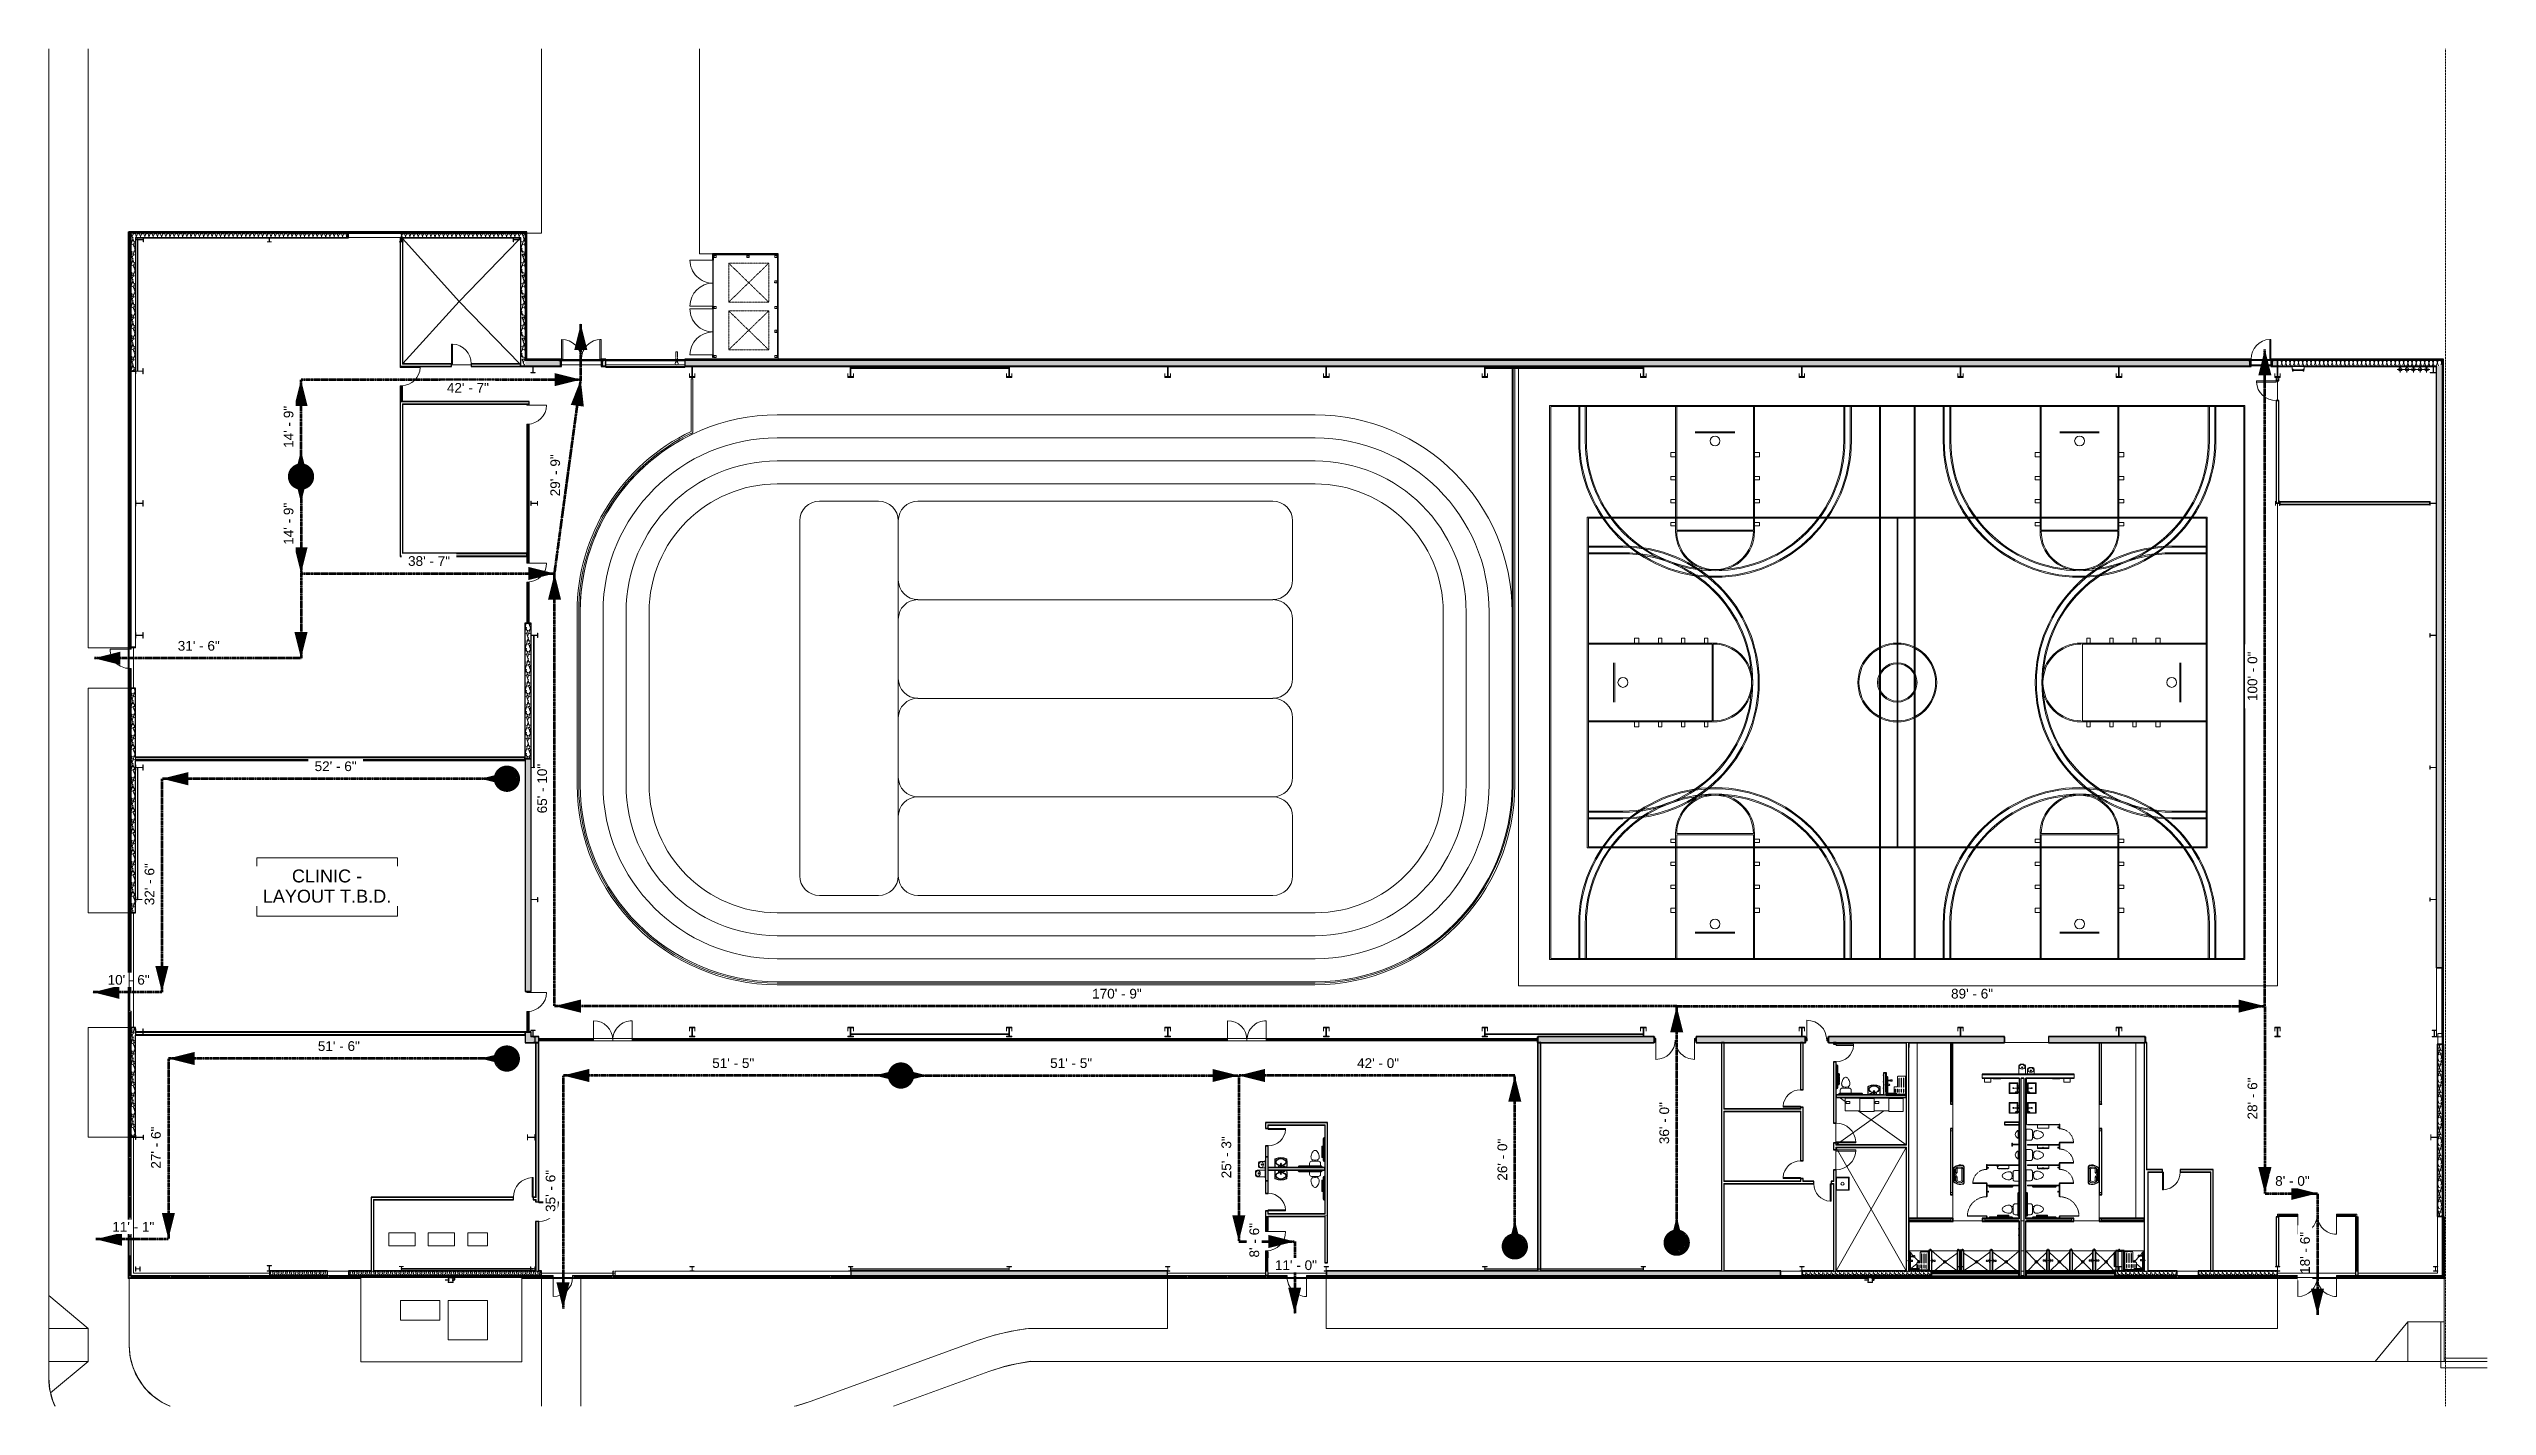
# Model space of a CAD drawing. Header units: inches. Extents: x -1442 to 59636, y -36095 to 792.
# Drawn here: x 55184 to 59636, y -23034 to -20555 of the extents above; entities that cross this region are included whole.
import ezdxf

# ---------------------------------------------------------------- set-up
doc = ezdxf.new("R2010")
doc.units = ezdxf.units.IN
doc.header["$MEASUREMENT"] = 0
for name, pattern in [('Dash', [0.25, 0.125, -0.125]), ('Dash_2_', [0.25, 0.125, -0.125]), ('Hidden', [0.28125, 0.1875, -0.09375]), ('Hidden 1_8_', [0.1875, 0.125, -0.0625])]:
    doc.linetypes.add(name, pattern=pattern)
for name, color, linetype, lineweight in [('A-ANNO-IDEN', 131, 'Continuous', 9), ('A-ANNO-NOTE', 131, 'Continuous', 9), ('A-DETL-HDLN', 90, 'Hidden 1_8_', 9), ('A-DOOR', 31, 'Continuous', 9), ('A-FLOR', 192, 'Continuous', 9), ('A-FLOR-HRAL', 11, 'Continuous', 13), ('A-FLOR-OTLN', 90, 'Continuous', 13), ('A-GENM', 13, 'Continuous', 9), ('A-GLAZ-CURT', 52, 'Continuous', 13), ('A-GLAZ-CWMG', 51, 'Continuous', 13), ('A-PROP-SBCK', 71, 'Hidden', 9), ('A-SITE-ROAD', 130, 'Continuous', 9), ('A-SITE-SWLK', 140, 'Continuous', 9), ('A-WALL', 113, 'Continuous', 9), ('A-WALL-PATT', 111, 'Continuous', 25), ('C-TOPO', 7, 'Continuous', 9), ('Conc', 7, 'Continuous', 9), ('E-ELEC-EQPM', 71, 'Continuous', 9), ('E-LITE-EQPM', 33, 'Continuous', 9), ('E-LITE-EQPM-HDLN', 30, 'Dash', 9), ('E-POWR-CNTR', 130, 'Continuous', 9), ('E-POWR-RISE', 130, 'Continuous', 9), ('EOP-PR', 4, 'Continuous', 9), ('G-ANNO-TEXT', 231, 'Continuous', 9), ('I-WALL', 2, 'Continuous', 9), ('L-SITE-WALL', 31, 'Continuous', 13), ('P-SANR-FIXT', 6, 'Continuous', 9), ('Q-SPCQ', 91, 'Continuous', 13), ('Q-SPCQ-HDLN', 91, 'Dash', 9), ('S-BEAM', 12, 'Continuous', 9), ('S-COLS', 52, 'Continuous', 13)]:
    doc.layers.add(name, color=color, linetype=linetype, lineweight=lineweight)
doc.styles.add('Arial_1', font='arial.ttf', dxfattribs={"height": 23.60479})
doc.styles.add('Arial_2', font='arial.ttf', dxfattribs={"height": 17.703593})
pattern_1 = [(0, (33272.468, 0), (61.44, 15.36), [2.534, -43.546, 2.534, -43.546, -245.76]), (0, (33272.468, 0), (61.44, 15.36), [-92.16, 2.534, -89.626, 2.534, -43.546, -107.52]), (0, (33272.468, 0), (61.44, 15.36), [-230.4, 2.534, -28.186, 2.534, -74.266]), (120, (33295.508, 7.68), (-44.02215, 45.528601), [2.534, -43.546, 2.534, -43.546, -245.76]), (120, (33295.508, 7.68), (-44.02215, 45.528601), [-92.16, 2.534, -89.626, 2.534, -43.546, -107.52]), (120, (33295.508, 7.68), (-44.02215, 45.528601), [-230.4, 2.534, -28.186, 2.534, -74.266]), (240, (33303.188, 38.4), (-17.41785, -60.888601), [2.534, -43.546, 2.534, -43.546, -245.76]), (240, (33303.188, 38.4), (-17.41785, -60.888601), [-92.16, 2.534, -89.626, 2.534, -43.546, -107.52]), (240, (33303.188, 38.4), (-17.41785, -60.888601), [-230.4, 2.534, -28.186, 2.534, -74.266])]
pattern_2 = [(296.565, (33301.27, 17.28), (0.0001, 115.19999), [12.88, -244.715]), (33.69, (33307.03, 5.76), (-0.00014, 115.1996), [20.768, -394.592]), (33.69, (33422.23, 5.76), (-0.00014, 115.1996), [20.768, -394.592]), (33.69, (33537.43, 5.76), (-0.00014, 115.1996), [20.768, -394.592]), (116.565, (33324.31, 17.28), (0.0001, 115.19999), [12.88, -244.715]), (213.69, (33318.55, 28.8), (-0.00014, 115.1996), [20.768, -394.592]), (213.69, (33433.75, 28.8), (-0.00014, 115.1996), [20.768, -394.592]), (213.69, (33548.95, 28.8), (-0.00014, 115.1996), [20.768, -394.592]), (26.565, (33347.35, 17.28), (0.0001, 115.2), [25.76, -231.836]), (26.565, (33462.55, 17.28), (0.0001, 115.2), [25.76, -231.836]), (270, (33370.39, 28.8), (115.2, 7e-15), [11.52, -103.68]), (225, (33370.39, 17.28), (-1e-14, 115.20042), [16.292, -146.626]), (135, (33358.87, 5.76), (1e-14, 115.20042), [16.292, -146.626]), (288.435, (33324.308, 51.84), (-0.00042, 115.19956), [18.215, -346.08]), (18.435, (33330.07, 34.56), (-0.0004, 115.19956), [18.215, -346.08]), (18.435, (33445.27, 34.56), (-0.0004, 115.19956), [18.215, -346.08]), (18.435, (33560.47, 34.56), (-0.0004, 115.19956), [18.215, -346.08]), (135, (33347.35, 40.32), (1e-14, 115.20042), [16.292, -146.626]), (180, (33335.83, 51.84), (-1e-14, -115.2), [11.52, -103.68]), (251.565, (33295.508, 80.64), (0.00042, 115.19956), [18.215, -346.08]), (315, (33289.75, 63.36), (-1e-14, 115.20042), [16.292, -146.626]), (71.565, (33301.268, 51.84), (0.00042, 115.19956), [18.215, -346.08]), (135, (33307.03, 69.12), (1e-14, 115.20042), [16.292, -146.626]), (225, (33341.59, 80.64), (-1e-14, 115.20042), [16.292, -146.626]), (123.69, (33330.07, 69.12), (-0.00014, 115.19958), [20.768, -394.592]), (123.69, (33445.27, 69.12), (-0.00014, 115.19958), [20.768, -394.592]), (26.565, (33318.55, 86.4), (0.0001, 115.2), [12.88, -244.715]), (26.565, (33433.75, 86.4), (0.0001, 115.2), [12.88, -244.715]), (315, (33330.07, 92.16), (-1e-14, 115.20042), [16.292, -146.626]), (213.69, (33381.91, 109.44), (-0.00014, 115.1996), [20.768, -394.592]), (213.69, (33497.11, 109.44), (-0.00014, 115.1996), [20.768, -394.592]), (213.69, (33612.31, 109.44), (-0.00014, 115.1996), [20.768, -394.592]), (296.565, (33364.63, 97.92), (0.0001, 115.19999), [12.88, -244.715]), (45, (33370.39, 86.4), (1e-14, 115.20042), [16.292, -146.626]), (90, (33381.91, 97.92), (-115.2, 7e-15), [11.52, -103.68]), (213.69, (33330.07, 115.2), (-0.00014, 115.1996), [20.768, -394.592]), (213.69, (33445.27, 115.2), (-0.00014, 115.1996), [20.768, -394.592]), (213.69, (33560.47, 115.2), (-0.00014, 115.1996), [20.768, -394.592]), (315, (33312.79, 103.68), (-1e-14, 115.20042), [8.146, -154.772]), (26.565, (33318.55, 97.92), (0.0001, 115.2), [12.88, -244.715]), (26.565, (33433.75, 97.92), (0.0001, 115.2), [12.88, -244.715]), (90, (33330.07, 103.68), (-115.2, 7e-15), [11.52, -103.68]), (333.435, (33283.99, 109.44), (-0.0001, 115.2), [12.88, -244.715]), (333.435, (33399.19, 109.44), (-0.0001, 115.2), [12.88, -244.715]), (243.435, (33295.51, 103.68), (-0.0001, 115.19999), [12.88, -244.715]), (161.565, (33289.75, 92.16), (0.0004, 115.19956), [18.215, -346.08]), (161.565, (33404.95, 92.16), (0.0004, 115.19956), [18.215, -346.08]), (161.565, (33520.15, 92.16), (0.0004, 115.19956), [18.215, -346.08]), (45, (33272.47, 97.92), (1e-14, 115.20042), [16.292, -146.626]), (26.565, (33278.23, 0), (0.0001, 115.2), [12.88, -244.715]), (26.565, (33393.43, 0), (0.0001, 115.2), [12.88, -244.715]), (116.565, (33289.75, 5.76), (0.0001, 115.19999), [12.88, -244.715]), (206.565, (33283.99, 17.28), (0.0001, 115.2), [12.88, -244.715]), (206.565, (33399.19, 17.28), (0.0001, 115.2), [12.88, -244.715]), (296.565, (33272.47, 11.52), (0.0001, 115.19999), [12.88, -244.715]), (14.036, (33358.87, 51.84), (0.0005, 115.19957), [23.749, -451.233]), (14.036, (33474.07, 51.84), (0.0005, 115.19957), [23.749, -451.233]), (14.036, (33589.27, 51.84), (0.0005, 115.19957), [23.749, -451.233]), (14.036, (33704.47, 51.84), (0.0005, 115.19957), [23.749, -451.233]), (135, (33381.91, 57.6), (1e-14, 115.20042), [16.292, -146.626]), (198.435, (33370.39, 69.12), (-0.0004, 115.19956), [18.215, -346.08]), (198.435, (33485.59, 69.12), (-0.0004, 115.19956), [18.215, -346.08]), (198.435, (33600.79, 69.12), (-0.0004, 115.19956), [18.215, -346.08]), (296.565, (33353.11, 63.36), (0.0001, 115.19999), [12.88, -244.715]), (333.435, (33278.23, 34.56), (-0.0001, 115.2), [12.88, -244.715]), (333.435, (33393.43, 34.56), (-0.0001, 115.2), [12.88, -244.715]), (45, (33289.75, 28.8), (1e-14, 115.20042), [8.146, -154.772]), (116.565, (33295.51, 34.56), (0.0001, 115.19999), [12.88, -244.715]), (225, (33289.75, 46.08), (-1e-14, 115.20042), [16.292, -146.626])]
pattern_3 = [(45, (33272.468, 0), (-19.00703, 19.00703), []), (45, (33272.468, 28.8), (-19.00703, 19.00703), [])]
pattern_4 = [(161.57, (33273.428, 0.96), (-7.6802237, -0.0009796), [0, -54.643, 6.067, 0]), (18.43, (33271.508, 0.96), (-7.6802237, 0.0009796), [0, -54.643, 6.067, 0]), (108.43, (33273.428, 0.96), (3.8382953, -19.20136532), [18.211, -42.499]), (71.57, (33271.508, 0.96), (3.8382953, 19.20136532), [18.211, -42.499])]
pattern_5 = [(0, (33272.468, 0), (30.72, 7.68), [2.534, -20.506, 2.534, -20.506, -122.88]), (0, (33272.468, 0), (30.72, 7.68), [-46.08, 2.534, -43.546, 2.534, -20.506, -53.76]), (0, (33272.468, 0), (30.72, 7.68), [-115.2, 2.534, -12.826, 2.534, -35.866]), (120, (33283.988, 3.84), (-22.0110751, 22.7643004), [2.534, -20.506, 2.534, -20.506, -122.88]), (120, (33283.988, 3.84), (-22.0110751, 22.7643004), [-46.08, 2.534, -43.546, 2.534, -20.506, -53.76]), (120, (33283.988, 3.84), (-22.0110751, 22.7643004), [-115.2, 2.534, -12.826, 2.534, -35.866]), (240, (33287.828, 19.2), (-8.7089249, -30.4443004), [2.534, -20.506, 2.534, -20.506, -122.88]), (240, (33287.828, 19.2), (-8.7089249, -30.4443004), [-46.08, 2.534, -43.546, 2.534, -20.506, -53.76]), (240, (33287.828, 19.2), (-8.7089249, -30.4443004), [-115.2, 2.534, -12.826, 2.534, -35.866])]
pattern_6 = [(0, (33272.468, 0), (0, 24), []), (90, (33272.468, 0), (-24, 1e-15), [])]
pattern_7 = [(225, (58963.86, -22360.053), (19.00703, -19.00703), []), (225, (58963.86, -22388.853), (19.00703, -19.00703), [])]
pattern_8 = [(225, (58674.36, -22360.053), (19.00703, -19.00703), []), (225, (58674.36, -22388.853), (19.00703, -19.00703), [])]
pattern_9 = [(225, (58384.86, -22360.053), (19.00703, -19.00703), []), (225, (58384.86, -22388.853), (19.00703, -19.00703), [])]
pattern_10 = [(225, (58095.36, -22360.053), (19.00703, -19.00703), []), (225, (58095.36, -22388.853), (19.00703, -19.00703), [])]
pattern_11 = [(225, (57805.86, -22360.053), (19.00703, -19.00703), []), (225, (57805.86, -22388.853), (19.00703, -19.00703), [])]
pattern_12 = [(225, (57516.36, -22360.053), (19.00703, -19.00703), []), (225, (57516.36, -22388.853), (19.00703, -19.00703), [])]
pattern_13 = [(225, (57226.86, -22360.053), (19.00703, -19.00703), []), (225, (57226.86, -22388.853), (19.00703, -19.00703), [])]
pattern_14 = [(225, (56937.36, -22360.053), (19.00703, -19.00703), []), (225, (56937.36, -22388.853), (19.00703, -19.00703), [])]
pattern_15 = [(225, (56647.86, -22360.053), (19.00703, -19.00703), []), (225, (56647.86, -22388.853), (19.00703, -19.00703), [])]
pattern_16 = [(225, (56358.36, -22360.053), (19.00703, -19.00703), []), (225, (56358.36, -22388.853), (19.00703, -19.00703), [])]
pattern_17 = [(225, (59253.36, -22360.053), (19.00703, -19.00703), []), (225, (59253.36, -22388.853), (19.00703, -19.00703), [])]

# ---------------------------------------------------------------- blocks, each defined once
blk = doc.blocks.new('Toilet-Domestic-3D - Toilet-Domestic-3D-3240-Egress Plan')
at = {"layer": 'P-SANR-FIXT', "color": 10, "lineweight": 13}
for p, q in [((-10, 18), (-10, 19.5)), ((-10, 11.7), (-10, 16.5)), ((-7.4, 1), (-7.5, 0)), ((-7.5, 0), (-7.3, -2)), ((-7.2, 2), (-7.4, 1)), ((-7, 3), (-7.2, 2)), ((-6.4, 4), (-7, 3)), ((-5.2, 5), (-6.4, 4)), ((6.2, 8), (-6.3, 8)), ((-4.9, 8), (-5.2, 5)), ((-3.8, 5.5), (-5.2, 5)), ((-1, 6), (-3.8, 5.5)), ((1, 6), (-1, 6)), ((3.8, 5.5), (1, 6)), ((5.2, 5), (3.8, 5.5)), ((4.9, 8), (5.2, 5)), ((6.4, 4), (5.2, 5)), ((7, 3), (6.4, 4)), ((7.2, 2), (7, 3)), ((7.4, 1), (7.2, 2)), ((7.3, -2), (7.5, 0)), ((7.5, 0), (7.4, 1)), ((10, 19.5), (10, 18)), ((10, 16.5), (10, 11.7)), ((-7.3, -2), (-6.8, -4)), ((-6.8, -4), (-6.1, -6)), ((-6.1, -6), (-5.1, -8)), ((-5.1, -8), (-3.7, -10)), ((-3.7, -10), (-2.7, -11)), ((-2.7, -11), (-1.9, -11.5)), ((-1.9, -11.5), (-0.5, -12)), ((-0.5, -12), (0.5, -12)), ((0.5, -12), (1.9, -11.5)), ((1.9, -11.5), (2.7, -11)), ((2.7, -11), (3.7, -10)), ((3.7, -10), (5.1, -8)), ((5.1, -8), (6.1, -6)), ((6.1, -6), (6.8, -4)), ((6.8, -4), (7.3, -2))]:
    blk.add_line(p, q, dxfattribs=at)
for centre, start, end in [((-6.3, 11.7), 180, 270), ((6.2, 11.7), 270, 360)]:
    blk.add_arc(centre, 3.73, start, end, dxfattribs=at)
blk = doc.blocks.new('Sink-Bathroom-Kohler-Pinoir-2035-8 - Vitreous_China-0-White-3242-Egress Plan')
at = {"layer": 'P-SANR-FIXT', "color": 7}
for p, q in [((24149.9, -22603), (24149.9, -22603.5)), ((24150.2, -22603.5), (24150.2, -22603)), ((24150.6, -22603), (24150.6, -22603.5)), ((24150.6, -22603.3), (24161, -22603.3)), ((24161, -22603.5), (24150.6, -22603.5)), ((24161, -22603.3), (24171.5, -22603.3)), ((24171.5, -22603.5), (24161, -22603.5)), ((24171.5, -22603.5), (24171.5, -22603)), ((24171.9, -22603), (24171.9, -22603.5)), ((24172.2, -22603.5), (24172.2, -22603))]:
    blk.add_line(p, q, dxfattribs=at)
for centre, radius, start, end in [((24256.3, -22610.5), 106.6, 176.2165, 183.7817), ((24151.5, -22617.6), 1.54, 179.9655, 246.0395), ((24256.3, -22610.5), 106.3, 176.2119, 183.7865), ((24151.5, -22617.6), 1.29, 179.6035, 246.0123), ((24256.3, -22610.5), 105.9, 176.2045, 183.7955), ((24151.5, -22617.6), 0.875, 178.7073, 245.9447), ((24161, -22595.7), 25.4, 246.3258, 293.6698), ((24161, -22595.7), 25.2, 246.3274, 293.6698), ((24161, -22595.7), 24.7, 246.3302, 293.6698), ((24156.5, -22613), 4.9, 129.3634, 236.4486), ((24156.5, -22613), 4.26, 129.5775, 236.6442), ((24161, -22619.6), 12.8, 91.1366, 126.4275), ((24161, -22619.6), 12.2, 91.1957, 126.3492), ((24161, -22607.3), 12.2, 233.7683, 306.2317), ((24161, -22607.3), 11.6, 233.6931, 306.3069), ((24157.1, -22605.3), 0.692, 0, 180), ((24157.1, -22605.3), 0.692, 180, 0), ((24161, -22609.4), 0.934, 106.0546, 180), ((24161, -22609.4), 0.934, 180, 253.9454), ((24161, -22619.6), 12.8, 53.5725, 88.8634), ((24161, -22619.6), 12.2, 53.6508, 88.8043), ((24161, -22609.4), 0.934, 0, 73.9454), ((24161, -22609.4), 0.934, 286.0546, 0), ((24165, -22605.3), 0.69, 12.1099, 180), ((24165, -22605.3), 0.69, 180, 347.0077), ((24165.6, -22613), 4.26, 303.3558, 50.4225), ((24165.6, -22613), 4.9, 303.5514, 50.6366), ((24170.6, -22617.6), 0.862, 293.6698, 1.9217), ((24170.6, -22617.6), 1.28, 293.6698, 0.9035), ((24170.6, -22617.6), 1.53, 293.6698, 0.4943), ((24065.8, -22610.5), 105.9, 356.2045, 3.7955), ((24065.8, -22610.5), 106.3, 356.2146, 3.7881), ((24065.8, -22610.5), 106.6, 356.22, 3.7835)]:
    blk.add_arc(centre, radius, start, end, dxfattribs=at)
blk = doc.blocks.new('Drinking_Fountain-Haws_Corporation-Wall_Mounted_1119 - 1119-409795-Egress Plan')
at = {"layer": 'P-SANR-FIXT', "color": 7}
for p, q in [((43.1, 4.7), (11.1, 4.7)), ((11.1, 4.7), (11.1, 4.3)), ((13.1, 19.5), (13.1, 4.7)), ((25.1, 4.7), (25.1, 19.5)), ((29.1, 13.7), (29.1, 4.7)), ((41.1, 4.7), (41.1, 13.7)), ((43.1, 4.3), (43.1, 4.7))]:
    blk.add_line(p, q, dxfattribs=at)
for centre, radius in [((19.1, 16.7), 1.13), ((22.9, 20.5), 0.625), ((35.1, 10.9), 1.13), ((38.9, 14.8), 0.625)]:
    blk.add_circle(centre, radius, dxfattribs=at)
for centre, radius, start, end in [((16.1, 19.5), 3, 97.5776, 180), ((19.1, -3.1), 25.8, 82.4224, 97.5776), ((22.1, 19.5), 3, 360, 82.4224), ((32.1, 13.7), 3, 97.5776, 180), ((35.1, -8.8), 25.7, 82.4224, 97.5776), ((38.1, 13.7), 3, 360, 82.4224)]:
    blk.add_arc(centre, radius, start, end, dxfattribs=at)
for centre, ratio in [((19.1, 17.8), 0.786373), ((35.1, 12.1), 0.786365)]:
    blk.add_ellipse(centre, major_axis=(-5.25, 0), ratio=ratio, dxfattribs=at)
blk = doc.blocks.new('Toilet-Domestic-3D - Toilet-Domestic-3D-V34-Egress Plan')
at = {"layer": 'P-SANR-FIXT', "color": 10, "lineweight": 13}
for p, q in [((-10, 19.5), (10, 19.5)), ((-10, 18.7), (-10, 19.5)), ((-10, 11.7), (-10, 17.2)), ((-7.4, 1), (-7.5, 0)), ((-7.5, 0), (-7.3, -2)), ((-7.2, 2), (-7.4, 1)), ((-7, 3), (-7.2, 2)), ((-6.4, 4), (-7, 3)), ((-5.2, 5), (-6.4, 4)), ((6.2, 8), (-6.3, 8)), ((-4.9, 8), (-5.2, 5)), ((-3.8, 5.5), (-5.2, 5)), ((-1, 6), (-3.8, 5.5)), ((1, 6), (-1, 6)), ((3.8, 5.5), (1, 6)), ((5.2, 5), (3.8, 5.5)), ((4.9, 8), (5.2, 5)), ((6.4, 4), (5.2, 5)), ((7, 3), (6.4, 4)), ((7.2, 2), (7, 3)), ((7.4, 1), (7.2, 2)), ((7.3, -2), (7.5, 0)), ((7.5, 0), (7.4, 1)), ((10, 19.5), (10, 18.7)), ((10, 17.3), (10, 11.7)), ((-7.3, -2), (-6.8, -4)), ((-6.8, -4), (-6.1, -6)), ((-6.1, -6), (-5.1, -8)), ((-5.1, -8), (-3.7, -10)), ((-3.7, -10), (-2.7, -11)), ((-2.7, -11), (-1.9, -11.5)), ((-1.9, -11.5), (-0.5, -12)), ((-0.5, -12), (0.5, -12)), ((0.5, -12), (1.9, -11.5)), ((1.9, -11.5), (2.7, -11)), ((2.7, -11), (3.7, -10)), ((3.7, -10), (5.1, -8)), ((5.1, -8), (6.1, -6)), ((6.1, -6), (6.8, -4)), ((6.8, -4), (7.3, -2))]:
    blk.add_line(p, q, dxfattribs=at)
for centre, start, end in [((-6.3, 11.7), 180, 270), ((6.2, 11.7), 270, 360)]:
    blk.add_arc(centre, 3.73, start, end, dxfattribs=at)
blk = doc.blocks.new('Toilet-Domestic-3D - Toilet-Domestic-3D-V35-Egress Plan')
at = {"layer": 'P-SANR-FIXT', "color": 10, "lineweight": 13}
for p, q in [((-10, 19.5), (10, 19.5)), ((-10, 11.7), (-10, 19.5)), ((-7.4, 1), (-7.5, 0)), ((-7.5, 0), (-7.3, -2)), ((-7.2, 2), (-7.4, 1)), ((-7, 3), (-7.2, 2)), ((-6.4, 4), (-7, 3)), ((-5.2, 5), (-6.4, 4)), ((6.2, 8), (-6.3, 8)), ((-4.9, 8), (-5.2, 5)), ((-3.8, 5.5), (-5.2, 5)), ((-1, 6), (-3.8, 5.5)), ((1, 6), (-1, 6)), ((3.8, 5.5), (1, 6)), ((5.2, 5), (3.8, 5.5)), ((4.9, 8), (5.2, 5)), ((6.4, 4), (5.2, 5)), ((7, 3), (6.4, 4)), ((7.2, 2), (7, 3)), ((7.4, 1), (7.2, 2)), ((7.3, -2), (7.5, 0)), ((7.5, 0), (7.4, 1)), ((10, 19.5), (10, 11.7)), ((-7.3, -2), (-6.8, -4)), ((-6.8, -4), (-6.1, -6)), ((-6.1, -6), (-5.1, -8)), ((-5.1, -8), (-3.7, -10)), ((-3.7, -10), (-2.7, -11)), ((-2.7, -11), (-1.9, -11.5)), ((-1.9, -11.5), (-0.5, -12)), ((-0.5, -12), (0.5, -12)), ((0.5, -12), (1.9, -11.5)), ((1.9, -11.5), (2.7, -11)), ((2.7, -11), (3.7, -10)), ((3.7, -10), (5.1, -8)), ((5.1, -8), (6.1, -6)), ((6.1, -6), (6.8, -4)), ((6.8, -4), (7.3, -2))]:
    blk.add_line(p, q, dxfattribs=at)
for centre, start, end in [((-6.3, 11.7), 180, 270), ((6.2, 11.7), 270, 360)]:
    blk.add_arc(centre, 3.73, start, end, dxfattribs=at)
blk = doc.blocks.new('Toilet-Domestic-3D - Toilet-Domestic-3D-11065-Egress Plan')
at = {"layer": 'P-SANR-FIXT', "color": 10, "lineweight": 13}
for p, q in [((-7.5, 0), (-7.3, 2)), ((-7.3, 2), (-6.8, 4)), ((-6.8, 4), (-6.1, 6)), ((-6.1, 6), (-5.1, 8)), ((-5.1, 8), (-3.7, 10)), ((-3.7, 10), (-2.7, 11)), ((-2.7, 11), (-1.9, 11.5)), ((-1.9, 11.5), (-0.5, 12)), ((-0.5, 12), (0.5, 12)), ((0.5, 12), (1.9, 11.5)), ((1.9, 11.5), (2.7, 11)), ((2.7, 11), (3.7, 10)), ((3.7, 10), (5.1, 8)), ((5.1, 8), (6.1, 6)), ((6.1, 6), (6.8, 4)), ((6.8, 4), (7.3, 2)), ((7.3, 2), (7.5, 0)), ((-10, -11.7), (-10, -16.2)), ((-10, -17.7), (-10, -19)), ((-7.4, -1), (-7.5, 0)), ((-7.2, -2), (-7.4, -1)), ((-7, -3), (-7.2, -2)), ((-6.4, -4), (-7, -3)), ((-5.2, -5), (-6.4, -4)), ((6.2, -8), (-6.3, -8)), ((-3.8, -5.5), (-5.2, -5)), ((-4.9, -8), (-5.2, -5)), ((-1, -6), (-3.8, -5.5)), ((1, -6), (-1, -6)), ((3.8, -5.5), (1, -6)), ((5.2, -5), (3.8, -5.5)), ((4.9, -8), (5.2, -5)), ((6.4, -4), (5.2, -5)), ((7, -3), (6.4, -4)), ((7.2, -2), (7, -3)), ((7.4, -1), (7.2, -2)), ((7.5, 0), (7.4, -1)), ((10, -16.3), (10, -11.7)), ((10, -19), (10, -17.7))]:
    blk.add_line(p, q, dxfattribs=at)
for centre, start, end in [((-6.3, -11.7), 90, 180), ((6.2, -11.7), 0, 90)]:
    blk.add_arc(centre, 3.73, start, end, dxfattribs=at)
blk = doc.blocks.new('Toilet-Domestic-3D - Toilet-Domestic-3D-V36-Egress Plan')
at = {"layer": 'P-SANR-FIXT', "color": 10, "lineweight": 13}
for p, q in [((-7.5, 0), (-7.3, 2)), ((-7.3, 2), (-6.8, 4)), ((-6.8, 4), (-6.1, 6)), ((-6.1, 6), (-5.1, 8)), ((-5.1, 8), (-3.7, 10)), ((-3.7, 10), (-2.7, 11)), ((-2.7, 11), (-1.9, 11.5)), ((-1.9, 11.5), (-0.5, 12)), ((-0.5, 12), (0.5, 12)), ((0.5, 12), (1.9, 11.5)), ((1.9, 11.5), (2.7, 11)), ((2.7, 11), (3.7, 10)), ((3.7, 10), (5.1, 8)), ((5.1, 8), (6.1, 6)), ((6.1, 6), (6.8, 4)), ((6.8, 4), (7.3, 2)), ((7.3, 2), (7.5, 0)), ((-10, -11.7), (-10, -19)), ((-7.4, -1), (-7.5, 0)), ((-7.2, -2), (-7.4, -1)), ((-7, -3), (-7.2, -2)), ((-6.4, -4), (-7, -3)), ((-5.2, -5), (-6.4, -4)), ((6.2, -8), (-6.3, -8)), ((-3.8, -5.5), (-5.2, -5)), ((-4.9, -8), (-5.2, -5)), ((-1, -6), (-3.8, -5.5)), ((1, -6), (-1, -6)), ((3.8, -5.5), (1, -6)), ((5.2, -5), (3.8, -5.5)), ((4.9, -8), (5.2, -5)), ((6.4, -4), (5.2, -5)), ((7, -3), (6.4, -4)), ((7.2, -2), (7, -3)), ((7.4, -1), (7.2, -2)), ((7.5, 0), (7.4, -1)), ((10, -19), (10, -11.7))]:
    blk.add_line(p, q, dxfattribs=at)
for centre, start, end in [((-6.3, -11.7), 90, 180), ((6.2, -11.7), 0, 90)]:
    blk.add_arc(centre, 3.73, start, end, dxfattribs=at)
blk = doc.blocks.new('Urinal-Wall-3D - Urinal-Wall-3D-401581-Egress Plan')
at = {"layer": 'P-SANR-FIXT', "color": 10, "lineweight": 13}
for p, q in [((-11.3, 2), (-11.3, 5.8)), ((-11.3, 5.8), (-10.3, 5.8)), ((-10.3, 5.8), (-10.3, 2)), ((1.7, 3.6), (-10.3, 3.6)), ((-10.3, 3.6), (-10.3, 2)), ((2.7, 5.8), (1.7, 5.8)), ((1.7, 5.8), (1.7, 2)), ((1.7, 2), (1.7, 3.6)), ((2.7, 2), (2.7, 5.8))]:
    blk.add_line(p, q, dxfattribs=at)
blk.add_arc((-4.3, 2.1), 7, 31.0027, 148.9973, dxfattribs=at)
blk = doc.blocks.new('Toilet-Domestic-3D - Toilet-Domestic-3D-V37-Egress Plan')
at = {"layer": 'P-SANR-FIXT', "color": 10, "lineweight": 13}
for p, q in [((-7.5, 0), (-7.3, 2)), ((-7.3, 2), (-6.8, 4)), ((-6.8, 4), (-6.1, 6)), ((-6.1, 6), (-5.1, 8)), ((-5.1, 8), (-3.7, 10)), ((-3.7, 10), (-2.7, 11)), ((-2.7, 11), (-1.9, 11.5)), ((-1.9, 11.5), (-0.5, 12)), ((-0.5, 12), (0.5, 12)), ((0.5, 12), (1.9, 11.5)), ((1.9, 11.5), (2.7, 11)), ((2.7, 11), (3.7, 10)), ((3.7, 10), (5.1, 8)), ((5.1, 8), (6.1, 6)), ((6.1, 6), (6.8, 4)), ((6.8, 4), (7.3, 2)), ((7.3, 2), (7.5, 0)), ((-10, -11.7), (-10, -16.5)), ((-10, -18), (-10, -19.5)), ((-7.4, -1), (-7.5, 0)), ((-7.2, -2), (-7.4, -1)), ((-7, -3), (-7.2, -2)), ((-6.4, -4), (-7, -3)), ((-5.2, -5), (-6.4, -4)), ((6.2, -8), (-6.3, -8)), ((-3.8, -5.5), (-5.2, -5)), ((-4.9, -8), (-5.2, -5)), ((-1, -6), (-3.8, -5.5)), ((1, -6), (-1, -6)), ((3.8, -5.5), (1, -6)), ((5.2, -5), (3.8, -5.5)), ((4.9, -8), (5.2, -5)), ((6.4, -4), (5.2, -5)), ((7, -3), (6.4, -4)), ((7.2, -2), (7, -3)), ((7.4, -1), (7.2, -2)), ((7.5, 0), (7.4, -1)), ((10, -16.5), (10, -11.7)), ((10, -19.5), (10, -18))]:
    blk.add_line(p, q, dxfattribs=at)
for centre, start, end in [((-6.3, -11.7), 90, 180), ((6.2, -11.7), 0, 90)]:
    blk.add_arc(centre, 3.73, start, end, dxfattribs=at)
blk = doc.blocks.new('Sink-Bathroom-Kohler-Pinoir-2035-8 - Vitreous_China-0-White-11071-Egress Plan')
at = {"layer": 'P-SANR-FIXT', "color": 7}
for p, q in [((24149.9, -22598.2), (24149.9, -22597.7)), ((24150.2, -22597.7), (24150.2, -22598.2)), ((24150.6, -22598.2), (24150.6, -22597.7)), ((24161, -22597.7), (24150.6, -22597.7)), ((24150.6, -22597.9), (24161, -22597.9)), ((24171.5, -22597.7), (24161, -22597.7)), ((24161, -22597.9), (24171.5, -22597.9)), ((24171.5, -22597.7), (24171.5, -22598.2)), ((24171.9, -22598.2), (24171.9, -22597.7)), ((24172.2, -22597.7), (24172.2, -22598.2))]:
    blk.add_line(p, q, dxfattribs=at)
for centre, radius, start, end in [((24256.3, -22590.7), 106.6, 176.2183, 183.7835), ((24151.5, -22583.7), 1.54, 113.9605, 180.0345), ((24256.3, -22590.7), 106.3, 176.2135, 183.7881), ((24151.5, -22583.7), 1.29, 113.9877, 180.3965), ((24256.3, -22590.7), 105.9, 176.2045, 183.7955), ((24151.5, -22583.7), 0.875, 114.0553, 181.2927), ((24161, -22605.5), 25.4, 66.3302, 113.6742), ((24161, -22605.5), 25.2, 66.3302, 113.6726), ((24161, -22605.5), 24.7, 66.3302, 113.6698), ((24156.5, -22588.2), 4.9, 123.5514, 230.6366), ((24156.5, -22588.2), 4.26, 123.3558, 230.4225), ((24161, -22581.7), 12.8, 233.5725, 268.8634), ((24161, -22594), 12.2, 53.7683, 126.2317), ((24161, -22581.7), 12.2, 233.6508, 268.8043), ((24161, -22594), 11.6, 53.6931, 126.3069), ((24157.1, -22595.9), 0.692, 0, 180), ((24157.1, -22595.9), 0.692, 180, 0), ((24161, -22591.9), 0.934, 106.0546, 180), ((24161, -22591.9), 0.934, 180, 253.9454), ((24161, -22591.9), 0.934, 0, 73.9454), ((24161, -22581.7), 12.2, 271.1957, 306.3492), ((24161, -22591.9), 0.934, 286.0546, 0), ((24161, -22581.7), 12.8, 271.1366, 306.4275), ((24165, -22595.9), 0.69, 12.9923, 180), ((24165, -22595.9), 0.69, 180, 347.8901), ((24165.6, -22588.2), 4.26, 309.5775, 56.6442), ((24165.6, -22588.2), 4.9, 309.3634, 56.4486), ((24170.6, -22583.7), 0.862, 358.0783, 66.3302), ((24170.6, -22583.7), 1.28, 359.0965, 66.3302), ((24170.6, -22583.7), 1.53, 359.5057, 66.3302), ((24065.8, -22590.7), 105.9, 356.2045, 3.7955), ((24065.8, -22590.7), 106.3, 356.2119, 3.7854), ((24065.8, -22590.7), 106.6, 356.2165, 3.78)]:
    blk.add_arc(centre, radius, start, end, dxfattribs=at)
blk = doc.blocks.new('817_Grab_Bars - 8170-001420-25752-Egress Plan')
at = {"layer": 'Q-SPCQ', "color": 10}
for p, q in [((25454, -22690.3), (25454, -22690.9)), ((25455.5, -22690.9), (25455.5, -22690.3)), ((25495.5, -22688.3), (25456, -22688.3)), ((25456, -22689.8), (25469.1, -22689.8)), ((25470.4, -22689.8), (25495.5, -22689.8)), ((25496, -22690.3), (25496, -22690.9)), ((25497.5, -22690.9), (25497.5, -22690.3))]:
    blk.add_line(p, q, dxfattribs=at)
at = {"layer": 'Q-SPCQ', "color": 10, "flags": 128}
for points in [[(25456, -22688.3), (25455.9, -22688.3), (25455.9, -22688.3), (25455.8, -22688.3), (25455.7, -22688.3), (25455.6, -22688.3), (25455.5, -22688.4), (25455.5, -22688.4), (25455.4, -22688.4), (25455.3, -22688.4), (25455.2, -22688.5), (25455.2, -22688.5), (25455.1, -22688.5), (25455, -22688.6), (25455, -22688.6), (25454.9, -22688.7), (25454.8, -22688.7), (25454.8, -22688.7), (25454.7, -22688.8), (25454.6, -22688.9), (25454.6, -22688.9), (25454.5, -22689), (25454.5, -22689), (25454.4, -22689.1), (25454.4, -22689.2), (25454.3, -22689.2), (25454.3, -22689.3), (25454.3, -22689.4), (25454.2, -22689.4), (25454.2, -22689.5), (25454.2, -22689.6), (25454.1, -22689.7), (25454.1, -22689.7), (25454.1, -22689.8), (25454.1, -22689.9), (25454, -22690), (25454, -22690), (25454, -22690.1), (25454, -22690.2), (25454, -22690.3), (25454, -22690.3)], [(25455.5, -22690.3), (25455.5, -22690.3), (25455.5, -22690.3), (25455.5, -22690.2), (25455.5, -22690.2), (25455.5, -22690.2), (25455.5, -22690.2), (25455.5, -22690.2), (25455.5, -22690.1), (25455.5, -22690.1), (25455.6, -22690.1), (25455.6, -22690.1), (25455.6, -22690.1), (25455.6, -22690.1), (25455.6, -22690), (25455.6, -22690), (25455.6, -22690), (25455.6, -22690), (25455.6, -22690), (25455.7, -22690), (25455.7, -22689.9), (25455.7, -22689.9), (25455.7, -22689.9), (25455.7, -22689.9), (25455.7, -22689.9), (25455.7, -22689.9), (25455.8, -22689.9), (25455.8, -22689.9), (25455.8, -22689.9), (25455.8, -22689.8), (25455.8, -22689.8), (25455.9, -22689.8), (25455.9, -22689.8), (25455.9, -22689.8), (25455.9, -22689.8), (25455.9, -22689.8), (25456, -22689.8), (25456, -22689.8), (25456, -22689.8), (25456, -22689.8), (25456, -22689.8)], [(25497.5, -22690.3), (25497.5, -22690.2), (25497.5, -22690.1), (25497.5, -22690.1), (25497.5, -22690), (25497.5, -22689.9), (25497.5, -22689.8), (25497.4, -22689.8), (25497.4, -22689.7), (25497.4, -22689.6), (25497.4, -22689.5), (25497.3, -22689.5), (25497.3, -22689.4), (25497.3, -22689.3), (25497.2, -22689.2), (25497.2, -22689.2), (25497.1, -22689.1), (25497.1, -22689), (25497, -22689), (25497, -22688.9), (25496.9, -22688.9), (25496.9, -22688.8), (25496.8, -22688.8), (25496.7, -22688.7), (25496.7, -22688.7), (25496.6, -22688.6), (25496.5, -22688.6), (25496.5, -22688.5), (25496.4, -22688.5), (25496.3, -22688.5), (25496.2, -22688.4), (25496.2, -22688.4), (25496.1, -22688.4), (25496, -22688.4), (25495.9, -22688.3), (25495.9, -22688.3), (25495.8, -22688.3), (25495.7, -22688.3), (25495.6, -22688.3), (25495.5, -22688.3), (25495.5, -22688.3)], [(25495.5, -22689.8), (25495.5, -22689.8), (25495.6, -22689.8), (25495.6, -22689.8), (25495.6, -22689.8), (25495.6, -22689.8), (25495.6, -22689.8), (25495.7, -22689.8), (25495.7, -22689.8), (25495.7, -22689.8), (25495.7, -22689.8), (25495.7, -22689.9), (25495.7, -22689.9), (25495.8, -22689.9), (25495.8, -22689.9), (25495.8, -22689.9), (25495.8, -22689.9), (25495.8, -22689.9), (25495.8, -22689.9), (25495.9, -22689.9), (25495.9, -22690), (25495.9, -22690), (25495.9, -22690), (25495.9, -22690), (25495.9, -22690), (25495.9, -22690), (25495.9, -22690), (25496, -22690.1), (25496, -22690.1), (25496, -22690.1), (25496, -22690.1), (25496, -22690.1), (25496, -22690.2), (25496, -22690.2), (25496, -22690.2), (25496, -22690.2), (25496, -22690.2), (25496, -22690.3), (25496, -22690.3), (25496, -22690.3), (25496, -22690.3)]]:
    blk.add_lwpolyline(points, dxfattribs=at)
blk = doc.blocks.new('817_Grab_Bars - 8170-001420-V38-Egress Plan')
at = {"layer": 'Q-SPCQ', "color": 10}
for p, q in [((25533.3, -22690.3), (25533.3, -22690.9)), ((25534.8, -22690.9), (25534.8, -22690.3)), ((25574.8, -22688.3), (25535.3, -22688.3)), ((25535.3, -22689.8), (25560.4, -22689.8)), ((25561.7, -22689.8), (25574.8, -22689.8)), ((25575.3, -22690.3), (25575.3, -22690.9)), ((25576.8, -22690.9), (25576.8, -22690.3))]:
    blk.add_line(p, q, dxfattribs=at)
at = {"layer": 'Q-SPCQ', "color": 10, "flags": 128}
for points in [[(25535.3, -22688.3), (25535.2, -22688.3), (25535.1, -22688.3), (25535, -22688.3), (25534.9, -22688.3), (25534.9, -22688.3), (25534.8, -22688.4), (25534.7, -22688.4), (25534.6, -22688.4), (25534.6, -22688.4), (25534.5, -22688.5), (25534.4, -22688.5), (25534.3, -22688.5), (25534.3, -22688.6), (25534.2, -22688.6), (25534.1, -22688.7), (25534.1, -22688.7), (25534, -22688.7), (25533.9, -22688.8), (25533.9, -22688.9), (25533.8, -22688.9), (25533.8, -22689), (25533.7, -22689), (25533.7, -22689.1), (25533.6, -22689.2), (25533.6, -22689.2), (25533.5, -22689.3), (25533.5, -22689.4), (25533.5, -22689.4), (25533.4, -22689.5), (25533.4, -22689.6), (25533.4, -22689.7), (25533.3, -22689.7), (25533.3, -22689.8), (25533.3, -22689.9), (25533.3, -22690), (25533.3, -22690), (25533.3, -22690.1), (25533.3, -22690.2), (25533.3, -22690.3), (25533.3, -22690.3)], [(25534.8, -22690.3), (25534.8, -22690.3), (25534.8, -22690.3), (25534.8, -22690.2), (25534.8, -22690.2), (25534.8, -22690.2), (25534.8, -22690.2), (25534.8, -22690.2), (25534.8, -22690.1), (25534.8, -22690.1), (25534.8, -22690.1), (25534.8, -22690.1), (25534.8, -22690.1), (25534.8, -22690.1), (25534.8, -22690), (25534.9, -22690), (25534.9, -22690), (25534.9, -22690), (25534.9, -22690), (25534.9, -22690), (25534.9, -22689.9), (25534.9, -22689.9), (25534.9, -22689.9), (25535, -22689.9), (25535, -22689.9), (25535, -22689.9), (25535, -22689.9), (25535, -22689.9), (25535, -22689.9), (25535.1, -22689.8), (25535.1, -22689.8), (25535.1, -22689.8), (25535.1, -22689.8), (25535.1, -22689.8), (25535.2, -22689.8), (25535.2, -22689.8), (25535.2, -22689.8), (25535.2, -22689.8), (25535.2, -22689.8), (25535.3, -22689.8), (25535.3, -22689.8)], [(25576.8, -22690.3), (25576.8, -22690.2), (25576.8, -22690.1), (25576.8, -22690.1), (25576.7, -22690), (25576.7, -22689.9), (25576.7, -22689.8), (25576.7, -22689.8), (25576.7, -22689.7), (25576.6, -22689.6), (25576.6, -22689.5), (25576.6, -22689.5), (25576.5, -22689.4), (25576.5, -22689.3), (25576.5, -22689.2), (25576.4, -22689.2), (25576.4, -22689.1), (25576.3, -22689), (25576.3, -22689), (25576.2, -22688.9), (25576.2, -22688.9), (25576.1, -22688.8), (25576, -22688.8), (25576, -22688.7), (25575.9, -22688.7), (25575.8, -22688.6), (25575.8, -22688.6), (25575.7, -22688.5), (25575.6, -22688.5), (25575.6, -22688.5), (25575.5, -22688.4), (25575.4, -22688.4), (25575.3, -22688.4), (25575.3, -22688.4), (25575.2, -22688.3), (25575.1, -22688.3), (25575, -22688.3), (25574.9, -22688.3), (25574.9, -22688.3), (25574.8, -22688.3), (25574.8, -22688.3)], [(25574.8, -22689.8), (25574.8, -22689.8), (25574.8, -22689.8), (25574.8, -22689.8), (25574.8, -22689.8), (25574.9, -22689.8), (25574.9, -22689.8), (25574.9, -22689.8), (25574.9, -22689.8), (25574.9, -22689.8), (25575, -22689.8), (25575, -22689.9), (25575, -22689.9), (25575, -22689.9), (25575, -22689.9), (25575, -22689.9), (25575.1, -22689.9), (25575.1, -22689.9), (25575.1, -22689.9), (25575.1, -22689.9), (25575.1, -22690), (25575.1, -22690), (25575.2, -22690), (25575.2, -22690), (25575.2, -22690), (25575.2, -22690), (25575.2, -22690), (25575.2, -22690.1), (25575.2, -22690.1), (25575.2, -22690.1), (25575.2, -22690.1), (25575.2, -22690.1), (25575.2, -22690.2), (25575.2, -22690.2), (25575.3, -22690.2), (25575.3, -22690.2), (25575.3, -22690.2), (25575.3, -22690.3), (25575.3, -22690.3), (25575.3, -22690.3), (25575.3, -22690.3)]]:
    blk.add_lwpolyline(points, dxfattribs=at)
blk = doc.blocks.new('Dispenser-Toilet_Tissue-Frost_Products_LTD_-Jumbo-169 - Steel-Brushed-Stainless_Steel-39538-Egress Plan')
at = {"layer": 'Q-SPCQ', "color": 10}
for p, q in [((25490.3, -22685.6), (25469.8, -22685.6)), ((25469.8, -22685.6), (25469.8, -22686.4)), ((25490.2, -22686.4), (25469.8, -22686.4)), ((25469.8, -22686.4), (25490.2, -22686.4)), ((25469.8, -22686.4), (25469.8, -22686.4)), ((25469.8, -22686.4), (25469.8, -22686.4)), ((25469.8, -22686.5), (25490.3, -22686.5)), ((25469.8, -22686.5), (25469.8, -22688.3)), ((25471.3, -22685.4), (25469.9, -22685.4)), ((25488.8, -22685.4), (25471.3, -22685.4)), ((25473.6, -22685.3), (25471.4, -22685.3)), ((25475.1, -22685.4), (25473.8, -22685.4)), ((25484.8, -22685.3), (25475.3, -22685.3)), ((25480.1, -22687.1), (25480, -22687.1)), ((25480, -22687.1), (25480, -22687.4)), ((25480, -22687.4), (25480.1, -22687.4)), ((25480.1, -22687.4), (25480.1, -22687.1)), ((25486.3, -22685.4), (25485, -22685.4)), ((25488.6, -22685.3), (25486.4, -22685.3)), ((25490.1, -22685.4), (25488.8, -22685.4)), ((25490.2, -22686.4), (25490.2, -22686.4)), ((25490.2, -22686.4), (25490.3, -22686.4)), ((25490.3, -22686.4), (25490.3, -22685.6)), ((25490.3, -22688.3), (25490.3, -22686.5)), ((25490.3, -22690.9), (25490.3, -22689.8))]:
    blk.add_line(p, q, dxfattribs=at)
for radius in [0.438, 0.358]:
    blk.add_circle((25480, -22687.2), radius, dxfattribs=at)
for centre, radius, start, end in [((25469.9, -22685.6), 0.16, 90, 180), ((25469.8, -22686.5), 0.06, 90, 180), ((25471.4, -22685.5), 0.18, 90, 153.6122), ((25473, -22685.5), 0.118, 100.8116, 172.3569), ((25473, -22685.5), 0.151, 19.6341, 87.321), ((25473, -22685.5), 0.151, 19.6341, 86.8331), ((25473, -22685.5), 0.18, 26.3878, 90), ((25473.6, -22685.5), 0.119, 100.0401, 171.5195), ((25473.6, -22685.5), 0.151, 19.6341, 87.321), ((25473.6, -22685.5), 0.151, 19.6341, 87.321), ((25473.6, -22685.5), 0.18, 26.3878, 90), ((25475.3, -22685.6), 0.22, 90, 146.9443), ((25484.8, -22685.6), 0.22, 33.0557, 90), ((25486.4, -22685.5), 0.151, 92.679, 160.3659), ((25486.4, -22685.5), 0.151, 92.679, 160.3659), ((25486.4, -22685.5), 0.18, 90, 153.6122), ((25486.4, -22685.5), 0.119, 8.4805, 79.9599), ((25487, -22685.5), 0.18, 90, 153.6084), ((25487, -22685.5), 0.151, 93.1667, 160.3726), ((25487, -22685.5), 0.151, 92.679, 160.3653), ((25487, -22685.5), 0.118, 7.6431, 79.1884), ((25488.6, -22685.5), 0.18, 26.3878, 90), ((25490.1, -22685.6), 0.16, 0, 89.0019), ((25490.2, -22686.5), 0.0601, 0, 87.3185)]:
    blk.add_arc(centre, radius, start, end, dxfattribs=at)
blk = doc.blocks.new('Dispenser-Toilet_Tissue-Frost_Products_LTD_-Jumbo-169 - Steel-Brushed-Stainless_Steel-V39-Egress Plan')
at = {"layer": 'Q-SPCQ', "color": 10}
for p, q in [((25561, -22685.6), (25540.5, -22685.6)), ((25540.5, -22685.6), (25540.5, -22686.4)), ((25540.5, -22686.4), (25540.6, -22686.4)), ((25540.5, -22686.5), (25561, -22686.5)), ((25540.5, -22686.5), (25540.5, -22688.3)), ((25540.5, -22689.8), (25540.5, -22690.9)), ((25561, -22686.4), (25540.6, -22686.4)), ((25540.6, -22686.4), (25561, -22686.4)), ((25540.6, -22686.4), (25540.6, -22686.4)), ((25542, -22685.4), (25540.7, -22685.4)), ((25559.5, -22685.4), (25542, -22685.4)), ((25544.4, -22685.3), (25542.2, -22685.3)), ((25545.8, -22685.4), (25544.5, -22685.4)), ((25555.5, -22685.3), (25546, -22685.3)), ((25550.8, -22687.1), (25550.7, -22687.1)), ((25550.7, -22687.1), (25550.7, -22687.4)), ((25550.7, -22687.4), (25550.8, -22687.4)), ((25550.8, -22687.4), (25550.8, -22687.1)), ((25557, -22685.4), (25555.7, -22685.4)), ((25559.3, -22685.3), (25557.2, -22685.3)), ((25560.9, -22685.4), (25559.5, -22685.4)), ((25561, -22686.4), (25561, -22685.6)), ((25561, -22686.4), (25561, -22686.4)), ((25561, -22686.4), (25561, -22686.4)), ((25561, -22688.3), (25561, -22686.5))]:
    blk.add_line(p, q, dxfattribs=at)
for radius in [0.438, 0.358]:
    blk.add_circle((25550.8, -22687.2), radius, dxfattribs=at)
for centre, radius, start, end in [((25540.7, -22685.6), 0.16, 90, 180), ((25540.6, -22686.5), 0.06, 90, 180), ((25542.2, -22685.5), 0.18, 90, 153.6122), ((25543.7, -22685.5), 0.118, 100.8116, 172.3569), ((25543.7, -22685.5), 0.151, 19.6341, 87.321), ((25543.8, -22685.5), 0.151, 19.6341, 86.8331), ((25543.8, -22685.5), 0.18, 26.3878, 90), ((25544.3, -22685.5), 0.119, 100.0401, 171.5195), ((25544.3, -22685.5), 0.151, 19.6341, 87.321), ((25544.4, -22685.5), 0.151, 19.6341, 87.321), ((25544.4, -22685.5), 0.18, 26.3878, 90), ((25546, -22685.6), 0.22, 90, 146.9443), ((25555.5, -22685.6), 0.22, 33.0557, 90), ((25557.2, -22685.5), 0.151, 92.679, 160.3659), ((25557.2, -22685.5), 0.151, 92.679, 160.3659), ((25557.2, -22685.5), 0.18, 90, 153.6122), ((25557.2, -22685.5), 0.119, 8.4805, 79.9599), ((25557.8, -22685.5), 0.18, 90, 153.6084), ((25557.8, -22685.5), 0.151, 93.1667, 160.3726), ((25557.8, -22685.5), 0.151, 92.679, 160.3653), ((25557.8, -22685.5), 0.118, 7.6431, 79.1884), ((25559.3, -22685.5), 0.18, 26.3878, 90), ((25560.9, -22685.6), 0.16, 0, 89.0019), ((25561, -22686.5), 0.0601, 0, 87.3185)]:
    blk.add_arc(centre, radius, start, end, dxfattribs=at)
blk = doc.blocks.new('Partition-Floor_Braced-Bradley_Corp-St_Stl-ADA-N_Stalls - ADA _optional_ _ n Standard Stalls-320692-Egress Plan')
at = {"layer": 'Q-SPCQ', "color": 10}
for p, q in [((68.5, -0.9), (67.5, -0.9)), ((67.5, -0.9), (67.5, -58.1)), ((68.5, -58.1), (68.5, -0.9)), ((105.5, -0.9), (104.5, -0.9)), ((104.5, -0.9), (104.5, -58.1)), ((105.5, -58.1), (105.5, -0.9)), ((142.5, -0.9), (141.5, -0.9)), ((141.5, -0.9), (141.5, -58.1)), ((142.5, -58.1), (142.5, -0.9)), ((179.5, -0.9), (178.5, -0.9)), ((178.5, -0.9), (178.5, -58.1)), ((179.5, -58.1), (179.5, -0.9)), ((11.5, -58.6), (8.5, -58.6)), ((8.5, -58.6), (8.5, -59.9)), ((8.5, -59.9), (11.5, -59.9)), ((11.5, -59.9), (11.5, -58.6)), ((12.7, -59.3), (11.7, -59.3)), ((11.7, -59.3), (11.7, -94.9)), ((12.7, -94.9), (12.7, -59.3)), ((71.5, -58.6), (47.5, -58.6)), ((47.5, -58.6), (47.5, -59.9)), ((47.5, -59.9), (71.5, -59.9)), ((67.5, -58.1), (68.5, -58.1)), ((71.5, -59.9), (71.5, -58.6)), ((72.7, -59.3), (71.7, -59.3)), ((71.7, -59.3), (71.7, -84.9)), ((71.7, -84.9), (72.7, -84.9)), ((72.7, -84.9), (72.7, -59.3)), ((97.5, -58.6), (97.5, -59.9)), ((108.5, -58.6), (97.5, -58.6)), ((97.5, -59.9), (108.5, -59.9)), ((104.5, -58.1), (105.5, -58.1)), ((108.5, -59.9), (108.5, -58.6)), ((109.7, -59.3), (108.7, -59.3)), ((108.7, -59.3), (108.7, -84.9)), ((108.7, -84.9), (109.7, -84.9)), ((109.7, -84.9), (109.7, -59.3)), ((134.5, -58.6), (134.5, -59.9)), ((145.5, -58.6), (134.5, -58.6)), ((134.5, -59.9), (145.5, -59.9)), ((141.5, -58.1), (142.5, -58.1)), ((145.5, -59.9), (145.5, -58.6)), ((146.7, -59.3), (145.7, -59.3)), ((145.7, -59.3), (145.7, -84.9)), ((145.7, -84.9), (146.7, -84.9)), ((146.7, -84.9), (146.7, -59.3)), ((180, -58.6), (171.5, -58.6)), ((171.5, -58.6), (171.5, -59.9)), ((171.5, -59.9), (180, -59.9)), ((178.5, -58.1), (179.5, -58.1)), ((180, -59.9), (180, -58.6)), ((11.7, -94.9), (12.7, -94.9))]:
    blk.add_line(p, q, dxfattribs=at)
at = {"layer": 'Q-SPCQ-HDLN', "color": 7, "linetype": 'Dash_2_'}
for centre, radius, start in [((11.7, -59.3), 35.6, 271.7908), ((71.7, -59.3), 25.6, 272.2042), ((108.7, -59.3), 25.6, 272.2042), ((145.7, -59.3), 25.6, 272.2042)]:
    blk.add_arc(centre, radius, start, 360, dxfattribs=at)
blk = doc.blocks.new('Partition-Floor_Braced_Urinal_Screen-Bradley_Corp-St__Stl - 11_ x 42_ Urinal Screen-283502-Egress Plan')
at = {"layer": 'Q-SPCQ', "color": 10}
for p, q in [((-0.6, -12.4), (-2.6, -12.4)), ((-2.6, -13.8), (2.6, -13.8)), ((-2.5, -12.5), (2.5, -12.5)), ((-2.5, -13.8), (-2.5, -12.5)), ((2.5, -13.8), (-2.5, -13.8)), ((-0.6, -0.4), (-0.6, -2)), ((-0.6, -2), (-0.5, -2)), ((-0.5, -11.5), (-0.6, -11.5)), ((-0.6, -11.5), (-0.6, -12.5)), ((-0.5, -1), (-0.5, -0.3)), ((-0.5, -0.3), (0.5, -0.3)), ((-0.5, -12), (-0.5, -1)), ((0.5, -1), (-0.5, -1)), ((-0.5, -12.2), (-0.5, -12)), ((-0.5, -12), (0.5, -12)), ((0.5, -12.2), (-0.5, -12.2)), ((0.5, -0.3), (0.5, -1)), ((0.5, -1), (0.5, -12)), ((0.5, -2), (0.6, -2)), ((0.6, -11.5), (0.5, -11.5)), ((0.5, -12), (0.5, -12.2)), ((0.6, -2), (0.6, -0.4)), ((0.6, -12.5), (0.6, -11.5)), ((2.6, -12.4), (0.6, -12.4)), ((2.5, -12.5), (2.5, -13.8))]:
    blk.add_line(p, q, dxfattribs=at)
for centre, radius, start, end in [((-0.4, -13.1), 2.3, 162.6194, 197.3806), ((-0.8, -0.4), 0.25, 0, 30), ((-0.8, -0.4), 0.25, 0, 30), ((0.9, -0.4), 0.25, 150, 180), ((0.9, -0.4), 0.25, 150, 180), ((0.4, -13.1), 2.3, 342.6194, 17.3806)]:
    blk.add_arc(centre, radius, start, end, dxfattribs=at)
blk = doc.blocks.new('Partition-Floor_Braced-Bradley_Corp-St_Stl-ADA-N_Stalls - ADA _optional_ _ n Standard Stalls-320718-Egress Plan')
at = {"layer": 'Q-SPCQ', "color": 10}
for p, q in [((11.7, 94.9), (12.7, 94.9)), ((11.7, 59.3), (11.7, 94.9)), ((12.7, 94.9), (12.7, 59.3)), ((8.5, 59.9), (11.5, 59.9)), ((8.5, 58.6), (8.5, 59.9)), ((11.5, 58.6), (8.5, 58.6)), ((11.5, 59.9), (11.5, 58.6)), ((12.7, 59.3), (11.7, 59.3)), ((47.5, 59.9), (71.5, 59.9)), ((47.5, 58.6), (47.5, 59.9)), ((71.5, 58.6), (47.5, 58.6)), ((67.5, 58.1), (68.5, 58.1)), ((67.5, 0.9), (67.5, 58.1)), ((68.5, 58.1), (68.5, 0.9)), ((71.5, 59.9), (71.5, 58.6)), ((71.7, 84.9), (72.7, 84.9)), ((71.7, 59.3), (71.7, 84.9)), ((72.7, 59.3), (71.7, 59.3)), ((72.7, 84.9), (72.7, 59.3)), ((97.5, 59.9), (106, 59.9)), ((97.5, 58.6), (97.5, 59.9)), ((106, 58.6), (97.5, 58.6)), ((104.5, 58.1), (105.5, 58.1)), ((104.5, 0.9), (104.5, 58.1)), ((105.5, 58.1), (105.5, 0.9)), ((106, 59.9), (106, 58.6)), ((68.5, 0.9), (67.5, 0.9)), ((105.5, 0.9), (104.5, 0.9))]:
    blk.add_line(p, q, dxfattribs=at)
at = {"layer": 'Q-SPCQ-HDLN', "color": 7, "linetype": 'Dash_2_'}
for centre, radius, end in [((11.7, 59.3), 35.6, 88.2092), ((71.7, 59.3), 25.6, 87.7958)]:
    blk.add_arc(centre, radius, 0, end, dxfattribs=at)
blk = doc.blocks.new('817_Grab_Bars - 8170-001420-V40-Egress Plan')
at = {"layer": 'Q-SPCQ', "color": 10}
for p, q in [((25453.2, -22631.3), (25453.2, -22631.6)), ((25454.8, -22631.6), (25453.4, -22631.6)), ((25454, -22631.6), (25454, -22632.3)), ((25456.1, -22631.6), (25454.8, -22631.6)), ((25455.5, -22632.3), (25455.5, -22631.6)), ((25469.1, -22632.8), (25456, -22632.8)), ((25456, -22634.3), (25495.5, -22634.3)), ((25456.3, -22631.6), (25456.3, -22631.3)), ((25495.5, -22632.8), (25470.4, -22632.8)), ((25495.2, -22631.3), (25495.2, -22631.6)), ((25496.8, -22631.6), (25495.4, -22631.6)), ((25496, -22631.6), (25496, -22632.3)), ((25498.1, -22631.6), (25496.8, -22631.6)), ((25497.5, -22632.3), (25497.5, -22631.6)), ((25498.3, -22631.6), (25498.3, -22631.3))]:
    blk.add_line(p, q, dxfattribs=at)
at = {"layer": 'Q-SPCQ', "color": 10, "flags": 128}
for points in [[(25454, -22632.3), (25454, -22632.4), (25454, -22632.5), (25454, -22632.5), (25454, -22632.6), (25454.1, -22632.7), (25454.1, -22632.8), (25454.1, -22632.9), (25454.1, -22632.9), (25454.1, -22633), (25454.2, -22633.1), (25454.2, -22633.2), (25454.2, -22633.2), (25454.3, -22633.3), (25454.3, -22633.4), (25454.4, -22633.4), (25454.4, -22633.5), (25454.5, -22633.6), (25454.5, -22633.6), (25454.6, -22633.7), (25454.6, -22633.7), (25454.7, -22633.8), (25454.7, -22633.8), (25454.8, -22633.9), (25454.9, -22633.9), (25454.9, -22634), (25455, -22634), (25455.1, -22634.1), (25455.1, -22634.1), (25455.2, -22634.1), (25455.3, -22634.2), (25455.4, -22634.2), (25455.4, -22634.2), (25455.5, -22634.2), (25455.6, -22634.3), (25455.7, -22634.3), (25455.8, -22634.3), (25455.8, -22634.3), (25455.9, -22634.3), (25456, -22634.3), (25456, -22634.3)], [(25456, -22632.8), (25456, -22632.8), (25456, -22632.8), (25456, -22632.8), (25455.9, -22632.8), (25455.9, -22632.8), (25455.9, -22632.8), (25455.9, -22632.8), (25455.9, -22632.8), (25455.8, -22632.8), (25455.8, -22632.8), (25455.8, -22632.8), (25455.8, -22632.7), (25455.8, -22632.7), (25455.7, -22632.7), (25455.7, -22632.7), (25455.7, -22632.7), (25455.7, -22632.7), (25455.7, -22632.7), (25455.7, -22632.7), (25455.7, -22632.7), (25455.6, -22632.6), (25455.6, -22632.6), (25455.6, -22632.6), (25455.6, -22632.6), (25455.6, -22632.6), (25455.6, -22632.6), (25455.6, -22632.5), (25455.6, -22632.5), (25455.6, -22632.5), (25455.5, -22632.5), (25455.5, -22632.5), (25455.5, -22632.4), (25455.5, -22632.4), (25455.5, -22632.4), (25455.5, -22632.4), (25455.5, -22632.4), (25455.5, -22632.3), (25455.5, -22632.3), (25455.5, -22632.3), (25455.5, -22632.3)], [(25495.5, -22634.3), (25495.6, -22634.3), (25495.7, -22634.3), (25495.8, -22634.3), (25495.8, -22634.3), (25495.9, -22634.3), (25496, -22634.2), (25496.1, -22634.2), (25496.1, -22634.2), (25496.2, -22634.2), (25496.3, -22634.1), (25496.4, -22634.1), (25496.4, -22634.1), (25496.5, -22634), (25496.6, -22634), (25496.6, -22634), (25496.7, -22633.9), (25496.8, -22633.9), (25496.8, -22633.8), (25496.9, -22633.8), (25496.9, -22633.7), (25497, -22633.6), (25497.1, -22633.6), (25497.1, -22633.5), (25497.2, -22633.4), (25497.2, -22633.4), (25497.2, -22633.3), (25497.3, -22633.2), (25497.3, -22633.2), (25497.3, -22633.1), (25497.4, -22633), (25497.4, -22633), (25497.4, -22632.9), (25497.5, -22632.8), (25497.5, -22632.7), (25497.5, -22632.6), (25497.5, -22632.6), (25497.5, -22632.5), (25497.5, -22632.4), (25497.5, -22632.3), (25497.5, -22632.3)], [(25496, -22632.3), (25496, -22632.3), (25496, -22632.3), (25496, -22632.4), (25496, -22632.4), (25496, -22632.4), (25496, -22632.4), (25496, -22632.4), (25496, -22632.5), (25496, -22632.5), (25496, -22632.5), (25496, -22632.5), (25496, -22632.5), (25495.9, -22632.6), (25495.9, -22632.6), (25495.9, -22632.6), (25495.9, -22632.6), (25495.9, -22632.6), (25495.9, -22632.6), (25495.9, -22632.6), (25495.9, -22632.7), (25495.8, -22632.7), (25495.8, -22632.7), (25495.8, -22632.7), (25495.8, -22632.7), (25495.8, -22632.7), (25495.8, -22632.7), (25495.8, -22632.7), (25495.7, -22632.8), (25495.7, -22632.8), (25495.7, -22632.8), (25495.7, -22632.8), (25495.7, -22632.8), (25495.6, -22632.8), (25495.6, -22632.8), (25495.6, -22632.8), (25495.6, -22632.8), (25495.6, -22632.8), (25495.5, -22632.8), (25495.5, -22632.8), (25495.5, -22632.8)]]:
    blk.add_lwpolyline(points, dxfattribs=at)
blk = doc.blocks.new('817_Grab_Bars - 8170-001420-V41-Egress Plan')
at = {"layer": 'Q-SPCQ', "color": 10}
for p, q in [((25532.5, -22631.3), (25532.5, -22631.6)), ((25534, -22631.6), (25532.7, -22631.6)), ((25533.3, -22631.6), (25533.3, -22632.3)), ((25535.4, -22631.6), (25534, -22631.6)), ((25534.8, -22632.3), (25534.8, -22631.6)), ((25562.4, -22632.8), (25535.3, -22632.8)), ((25535.3, -22634.3), (25574.8, -22634.3)), ((25535.6, -22631.6), (25535.6, -22631.3)), ((25574.8, -22632.8), (25563.7, -22632.8)), ((25574.5, -22631.3), (25574.5, -22631.6)), ((25576, -22631.6), (25574.7, -22631.6)), ((25575.3, -22631.6), (25575.3, -22632.3)), ((25577.4, -22631.6), (25576, -22631.6)), ((25576.8, -22632.3), (25576.8, -22631.6)), ((25577.6, -22631.6), (25577.6, -22631.3))]:
    blk.add_line(p, q, dxfattribs=at)
at = {"layer": 'Q-SPCQ', "color": 10, "flags": 128}
for points in [[(25533.3, -22632.3), (25533.3, -22632.4), (25533.3, -22632.5), (25533.3, -22632.5), (25533.3, -22632.6), (25533.3, -22632.7), (25533.3, -22632.8), (25533.3, -22632.9), (25533.4, -22632.9), (25533.4, -22633), (25533.4, -22633.1), (25533.5, -22633.2), (25533.5, -22633.2), (25533.5, -22633.3), (25533.6, -22633.4), (25533.6, -22633.4), (25533.7, -22633.5), (25533.7, -22633.6), (25533.8, -22633.6), (25533.8, -22633.7), (25533.9, -22633.7), (25533.9, -22633.8), (25534, -22633.8), (25534.1, -22633.9), (25534.1, -22633.9), (25534.2, -22634), (25534.3, -22634), (25534.3, -22634.1), (25534.4, -22634.1), (25534.5, -22634.1), (25534.5, -22634.2), (25534.6, -22634.2), (25534.7, -22634.2), (25534.8, -22634.2), (25534.8, -22634.3), (25534.9, -22634.3), (25535, -22634.3), (25535.1, -22634.3), (25535.2, -22634.3), (25535.2, -22634.3), (25535.3, -22634.3)], [(25535.3, -22632.8), (25535.2, -22632.8), (25535.2, -22632.8), (25535.2, -22632.8), (25535.2, -22632.8), (25535.2, -22632.8), (25535.1, -22632.8), (25535.1, -22632.8), (25535.1, -22632.8), (25535.1, -22632.8), (25535.1, -22632.8), (25535.1, -22632.8), (25535, -22632.7), (25535, -22632.7), (25535, -22632.7), (25535, -22632.7), (25535, -22632.7), (25535, -22632.7), (25534.9, -22632.7), (25534.9, -22632.7), (25534.9, -22632.7), (25534.9, -22632.6), (25534.9, -22632.6), (25534.9, -22632.6), (25534.9, -22632.6), (25534.8, -22632.6), (25534.8, -22632.6), (25534.8, -22632.5), (25534.8, -22632.5), (25534.8, -22632.5), (25534.8, -22632.5), (25534.8, -22632.5), (25534.8, -22632.4), (25534.8, -22632.4), (25534.8, -22632.4), (25534.8, -22632.4), (25534.8, -22632.4), (25534.8, -22632.3), (25534.8, -22632.3), (25534.8, -22632.3), (25534.8, -22632.3)], [(25574.8, -22634.3), (25574.8, -22634.3), (25574.9, -22634.3), (25575, -22634.3), (25575.1, -22634.3), (25575.2, -22634.3), (25575.2, -22634.2), (25575.3, -22634.2), (25575.4, -22634.2), (25575.5, -22634.2), (25575.5, -22634.1), (25575.6, -22634.1), (25575.7, -22634.1), (25575.8, -22634), (25575.8, -22634), (25575.9, -22634), (25576, -22633.9), (25576, -22633.9), (25576.1, -22633.8), (25576.1, -22633.8), (25576.2, -22633.7), (25576.3, -22633.6), (25576.3, -22633.6), (25576.4, -22633.5), (25576.4, -22633.4), (25576.4, -22633.4), (25576.5, -22633.3), (25576.5, -22633.2), (25576.6, -22633.2), (25576.6, -22633.1), (25576.6, -22633), (25576.7, -22633), (25576.7, -22632.9), (25576.7, -22632.8), (25576.7, -22632.7), (25576.7, -22632.6), (25576.7, -22632.6), (25576.8, -22632.5), (25576.8, -22632.4), (25576.8, -22632.3), (25576.8, -22632.3)], [(25575.3, -22632.3), (25575.3, -22632.3), (25575.3, -22632.3), (25575.3, -22632.4), (25575.3, -22632.4), (25575.3, -22632.4), (25575.3, -22632.4), (25575.2, -22632.4), (25575.2, -22632.5), (25575.2, -22632.5), (25575.2, -22632.5), (25575.2, -22632.5), (25575.2, -22632.5), (25575.2, -22632.6), (25575.2, -22632.6), (25575.2, -22632.6), (25575.2, -22632.6), (25575.2, -22632.6), (25575.1, -22632.6), (25575.1, -22632.6), (25575.1, -22632.7), (25575.1, -22632.7), (25575.1, -22632.7), (25575.1, -22632.7), (25575.1, -22632.7), (25575, -22632.7), (25575, -22632.7), (25575, -22632.7), (25575, -22632.8), (25575, -22632.8), (25574.9, -22632.8), (25574.9, -22632.8), (25574.9, -22632.8), (25574.9, -22632.8), (25574.9, -22632.8), (25574.9, -22632.8), (25574.8, -22632.8), (25574.8, -22632.8), (25574.8, -22632.8), (25574.8, -22632.8), (25574.8, -22632.8)]]:
    blk.add_lwpolyline(points, dxfattribs=at)
blk = doc.blocks.new('Dispenser-Toilet_Tissue-Frost_Products_LTD_-Jumbo-169 - Steel-Brushed-Stainless_Steel-V42-Egress Plan')
at = {"layer": 'Q-SPCQ', "color": 10}
for p, q in [((25469.8, -22599.1), (25469.8, -22597.2)), ((25469.8, -22600), (25469.8, -22599.2)), ((25469.8, -22599.2), (25469.8, -22599.2)), ((25469.8, -22599.2), (25469.8, -22599.2)), ((25490.3, -22600), (25469.8, -22600)), ((25471.3, -22600.2), (25469.9, -22600.2)), ((25473.6, -22600.3), (25471.4, -22600.3)), ((25475.1, -22600.2), (25473.8, -22600.2)), ((25484.8, -22600.3), (25475.3, -22600.3)), ((25486.3, -22600.2), (25485, -22600.2)), ((25488.6, -22600.3), (25486.4, -22600.3)), ((25490.1, -22600.2), (25488.8, -22600.2)), ((25490.2, -22599.2), (25490.2, -22599.2)), ((25490.2, -22599.2), (25490.3, -22599.2)), ((25490.3, -22594.3), (25490.3, -22599.1)), ((25490.3, -22599.2), (25490.3, -22600))]:
    blk.add_line(p, q, dxfattribs=at)
for centre, radius, start, end in [((25469.8, -22599.1), 0.06, 180, 270), ((25469.9, -22600), 0.16, 180, 270), ((25471.4, -22600.1), 0.18, 206.3878, 270), ((25473.6, -22600.1), 0.18, 270, 333.6122), ((25475.3, -22600), 0.22, 213.0557, 270), ((25484.8, -22600), 0.22, 270, 326.9443), ((25486.4, -22600.1), 0.18, 206.3878, 270), ((25488.6, -22600.1), 0.18, 270, 333.6122), ((25490.1, -22600), 0.16, 270.9981, 0), ((25490.2, -22599.1), 0.0601, 272.6815, 0)]:
    blk.add_arc(centre, radius, start, end, dxfattribs=at)
blk = doc.blocks.new('Dispenser-Toilet_Tissue-Frost_Products_LTD_-Jumbo-169 - Steel-Brushed-Stainless_Steel-V43-Egress Plan')
at = {"layer": 'Q-SPCQ', "color": 10}
for p, q in [((25542.5, -22594.3), (25542.5, -22599.1)), ((25563, -22599.1), (25542.5, -22599.1)), ((25542.6, -22599.2), (25542.5, -22599.2)), ((25542.5, -22599.2), (25542.5, -22600)), ((25542.5, -22600), (25563, -22600)), ((25542.6, -22599.2), (25563, -22599.2)), ((25563, -22599.2), (25542.6, -22599.2)), ((25542.6, -22599.2), (25542.6, -22599.2)), ((25542.7, -22600.2), (25544, -22600.2)), ((25544, -22600.2), (25561.5, -22600.2)), ((25544.2, -22600.3), (25546.4, -22600.3)), ((25546.5, -22600.2), (25547.8, -22600.2)), ((25548, -22600.3), (25557.5, -22600.3)), ((25552.7, -22598.2), (25552.7, -22598.5)), ((25552.8, -22598.2), (25552.7, -22598.2)), ((25552.7, -22598.5), (25552.8, -22598.5)), ((25552.8, -22598.5), (25552.8, -22598.2)), ((25557.7, -22600.2), (25559, -22600.2)), ((25559.2, -22600.3), (25561.3, -22600.3)), ((25561.5, -22600.2), (25562.9, -22600.2)), ((25563, -22599.1), (25563, -22594.3)), ((25563, -22600), (25563, -22599.2)), ((25563, -22599.2), (25563, -22599.2)), ((25563, -22599.2), (25563, -22599.2))]:
    blk.add_line(p, q, dxfattribs=at)
for radius in [0.438, 0.358]:
    blk.add_circle((25552.8, -22598.4), radius, dxfattribs=at)
for centre, radius, start, end in [((25542.6, -22599.1), 0.0601, 180, 267.3185), ((25542.7, -22600), 0.16, 180, 269.0019), ((25544.2, -22600.1), 0.18, 206.3878, 270), ((25545.7, -22600.1), 0.118, 187.6431, 259.1884), ((25545.7, -22600.1), 0.151, 272.679, 340.3653), ((25545.8, -22600.1), 0.18, 270, 333.6084), ((25545.8, -22600.1), 0.151, 273.1667, 340.3726), ((25546.3, -22600.1), 0.119, 188.4805, 259.9599), ((25546.3, -22600.1), 0.151, 272.679, 340.3659), ((25546.3, -22600.1), 0.151, 272.679, 340.3659), ((25546.4, -22600.1), 0.18, 270, 333.6122), ((25548, -22600), 0.22, 213.0557, 270), ((25557.5, -22600), 0.22, 270, 326.9443), ((25559.2, -22600.1), 0.151, 199.6341, 267.321), ((25559.2, -22600.1), 0.151, 199.6341, 267.321), ((25559.2, -22600.1), 0.18, 206.3878, 270), ((25559.2, -22600.1), 0.119, 280.0401, 351.5195), ((25559.8, -22600.1), 0.151, 199.6341, 267.321), ((25559.8, -22600.1), 0.151, 199.6341, 266.8331), ((25559.8, -22600.1), 0.18, 206.3878, 270), ((25559.8, -22600.1), 0.118, 280.8116, 352.3569), ((25561.3, -22600.1), 0.18, 270, 333.6122), ((25562.9, -22600), 0.16, 270, 0), ((25563, -22599.1), 0.06, 270, 0)]:
    blk.add_arc(centre, radius, start, end, dxfattribs=at)
blk = doc.blocks.new('Dispenser-Toilet_Tissue-Frost_Products_LTD_-Jumbo-169 - Steel-Brushed-Stainless_Steel-V44-Egress Plan')
at = {"layer": 'Q-SPCQ', "color": 10}
for p, q in [((25542.5, -22525.1), (25542.5, -22520.3)), ((25542.5, -22526), (25542.5, -22525.2)), ((25542.5, -22525.2), (25542.6, -22525.2)), ((25563, -22526), (25542.5, -22526)), ((25542.6, -22525.2), (25542.6, -22525.2)), ((25544, -22526.2), (25542.7, -22526.2)), ((25546.4, -22526.3), (25544.2, -22526.3)), ((25547.8, -22526.2), (25546.5, -22526.2)), ((25557.5, -22526.3), (25548, -22526.3)), ((25559, -22526.2), (25557.7, -22526.2)), ((25561.3, -22526.3), (25559.2, -22526.3)), ((25562.9, -22526.2), (25561.5, -22526.2)), ((25563, -22520.3), (25563, -22525.1)), ((25563, -22525.2), (25563, -22525.2)), ((25563, -22525.2), (25563, -22525.2)), ((25563, -22525.2), (25563, -22526))]:
    blk.add_line(p, q, dxfattribs=at)
for centre, radius, start, end in [((25542.6, -22525.1), 0.06, 180, 270), ((25542.7, -22526), 0.16, 180, 270), ((25544.2, -22526.1), 0.18, 206.3878, 270), ((25546.4, -22526.1), 0.18, 270, 333.6122), ((25548, -22526), 0.22, 213.0557, 270), ((25557.5, -22526), 0.22, 270, 326.9443), ((25559.2, -22526.1), 0.18, 206.3878, 270), ((25561.3, -22526.1), 0.18, 270, 333.6122), ((25562.9, -22526), 0.16, 270.9981, 0), ((25563, -22525.1), 0.0601, 272.6815, 0)]:
    blk.add_arc(centre, radius, start, end, dxfattribs=at)
blk = doc.blocks.new('817_Grab_Bars - 8170-001240-25748-Egress Plan')
at = {"layer": 'Q-SPCQ', "color": 10}
for p, q in [((25682.4, -22755.8), (25682.4, -22777.3)), ((25683.9, -22777.3), (25683.9, -22755.8)), ((25685.1, -22753.8), (25684.4, -22753.8)), ((25684.4, -22755.3), (25685.1, -22755.3)), ((25685.1, -22777.8), (25684.4, -22777.8)), ((25684.4, -22779.3), (25685.1, -22779.3)), ((25685.4, -22753), (25685.1, -22753)), ((25685.1, -22754.6), (25685.1, -22753.2)), ((25685.1, -22755.9), (25685.1, -22754.6)), ((25685.1, -22756.1), (25685.4, -22756.1)), ((25685.4, -22777), (25685.1, -22777)), ((25685.1, -22778.6), (25685.1, -22777.2)), ((25685.1, -22779.9), (25685.1, -22778.6)), ((25685.1, -22780.1), (25685.4, -22780.1))]:
    blk.add_line(p, q, dxfattribs=at)
at = {"layer": 'Q-SPCQ', "color": 10, "flags": 128}
for points in [[(25684.4, -22753.8), (25684.3, -22753.8), (25684.2, -22753.8), (25684.2, -22753.8), (25684.1, -22753.9), (25684, -22753.9), (25683.9, -22753.9), (25683.8, -22753.9), (25683.8, -22753.9), (25683.7, -22754), (25683.6, -22754), (25683.5, -22754), (25683.5, -22754.1), (25683.4, -22754.1), (25683.3, -22754.1), (25683.3, -22754.2), (25683.2, -22754.2), (25683.1, -22754.3), (25683.1, -22754.3), (25683, -22754.4), (25683, -22754.4), (25682.9, -22754.5), (25682.8, -22754.6), (25682.8, -22754.6), (25682.8, -22754.7), (25682.7, -22754.8), (25682.7, -22754.8), (25682.6, -22754.9), (25682.6, -22755), (25682.6, -22755), (25682.5, -22755.1), (25682.5, -22755.2), (25682.5, -22755.3), (25682.5, -22755.3), (25682.4, -22755.4), (25682.4, -22755.5), (25682.4, -22755.6), (25682.4, -22755.7), (25682.4, -22755.7), (25682.4, -22755.8), (25682.4, -22755.8)], [(25682.4, -22777.3), (25682.4, -22777.4), (25682.4, -22777.5), (25682.4, -22777.6), (25682.4, -22777.7), (25682.4, -22777.7), (25682.4, -22777.8), (25682.5, -22777.9), (25682.5, -22778), (25682.5, -22778), (25682.5, -22778.1), (25682.6, -22778.2), (25682.6, -22778.3), (25682.7, -22778.3), (25682.7, -22778.4), (25682.7, -22778.5), (25682.8, -22778.5), (25682.8, -22778.6), (25682.9, -22778.7), (25682.9, -22778.7), (25683, -22778.8), (25683.1, -22778.8), (25683.1, -22778.9), (25683.2, -22778.9), (25683.2, -22779), (25683.3, -22779), (25683.4, -22779.1), (25683.4, -22779.1), (25683.5, -22779.1), (25683.6, -22779.2), (25683.7, -22779.2), (25683.7, -22779.2), (25683.8, -22779.3), (25683.9, -22779.3), (25684, -22779.3), (25684.1, -22779.3), (25684.1, -22779.3), (25684.2, -22779.3), (25684.3, -22779.3), (25684.4, -22779.3), (25684.4, -22779.3)], [(25683.9, -22755.8), (25683.9, -22755.8), (25683.9, -22755.8), (25683.9, -22755.8), (25683.9, -22755.8), (25683.9, -22755.7), (25683.9, -22755.7), (25683.9, -22755.7), (25683.9, -22755.7), (25683.9, -22755.7), (25683.9, -22755.6), (25683.9, -22755.6), (25683.9, -22755.6), (25684, -22755.6), (25684, -22755.6), (25684, -22755.6), (25684, -22755.5), (25684, -22755.5), (25684, -22755.5), (25684, -22755.5), (25684, -22755.5), (25684.1, -22755.5), (25684.1, -22755.4), (25684.1, -22755.4), (25684.1, -22755.4), (25684.1, -22755.4), (25684.1, -22755.4), (25684.2, -22755.4), (25684.2, -22755.4), (25684.2, -22755.4), (25684.2, -22755.4), (25684.2, -22755.4), (25684.2, -22755.4), (25684.3, -22755.3), (25684.3, -22755.3), (25684.3, -22755.3), (25684.3, -22755.3), (25684.3, -22755.3), (25684.4, -22755.3), (25684.4, -22755.3), (25684.4, -22755.3)], [(25684.4, -22777.8), (25684.4, -22777.8), (25684.4, -22777.8), (25684.3, -22777.8), (25684.3, -22777.8), (25684.3, -22777.8), (25684.3, -22777.8), (25684.3, -22777.8), (25684.2, -22777.8), (25684.2, -22777.8), (25684.2, -22777.8), (25684.2, -22777.8), (25684.2, -22777.8), (25684.1, -22777.8), (25684.1, -22777.8), (25684.1, -22777.7), (25684.1, -22777.7), (25684.1, -22777.7), (25684.1, -22777.7), (25684, -22777.7), (25684, -22777.7), (25684, -22777.7), (25684, -22777.7), (25684, -22777.6), (25684, -22777.6), (25684, -22777.6), (25684, -22777.6), (25683.9, -22777.6), (25683.9, -22777.6), (25683.9, -22777.5), (25683.9, -22777.5), (25683.9, -22777.5), (25683.9, -22777.5), (25683.9, -22777.5), (25683.9, -22777.4), (25683.9, -22777.4), (25683.9, -22777.4), (25683.9, -22777.4), (25683.9, -22777.4), (25683.9, -22777.3), (25683.9, -22777.3)]]:
    blk.add_lwpolyline(points, dxfattribs=at)
blk = doc.blocks.new('Toilet-Domestic-3D - Toilet-Domestic-3D-V45-Egress Plan')
at = {"layer": 'P-SANR-FIXT', "color": 10, "lineweight": 13}
for p, q in [((-7.5, 0), (-7.3, 2)), ((-7.3, 2), (-6.8, 4)), ((-6.8, 4), (-6.1, 6)), ((-6.1, 6), (-5.1, 8)), ((-5.1, 8), (-3.7, 10)), ((-3.7, 10), (-2.7, 11)), ((-2.7, 11), (-1.9, 11.5)), ((-1.9, 11.5), (-0.5, 12)), ((-0.5, 12), (0.5, 12)), ((0.5, 12), (1.9, 11.5)), ((1.9, 11.5), (2.7, 11)), ((2.7, 11), (3.7, 10)), ((3.7, 10), (5.1, 8)), ((5.1, 8), (6.1, 6)), ((6.1, 6), (6.8, 4)), ((6.8, 4), (7.3, 2)), ((7.3, 2), (7.5, 0)), ((-10, -11.7), (-10, -17.4)), ((-10, -18.9), (-10, -19.5)), ((-10, -19.5), (10, -19.5)), ((-7.4, -1), (-7.5, 0)), ((-7.2, -2), (-7.4, -1)), ((-7, -3), (-7.2, -2)), ((-6.4, -4), (-7, -3)), ((-5.2, -5), (-6.4, -4)), ((6.2, -8), (-6.3, -8)), ((-3.8, -5.5), (-5.2, -5)), ((-4.9, -8), (-5.2, -5)), ((-1, -6), (-3.8, -5.5)), ((1, -6), (-1, -6)), ((3.8, -5.5), (1, -6)), ((5.2, -5), (3.8, -5.5)), ((4.9, -8), (5.2, -5)), ((6.4, -4), (5.2, -5)), ((7, -3), (6.4, -4)), ((7.2, -2), (7, -3)), ((7.4, -1), (7.2, -2)), ((7.5, 0), (7.4, -1)), ((10, -17.4), (10, -11.7)), ((10, -19.5), (10, -18.8))]:
    blk.add_line(p, q, dxfattribs=at)
for centre, start, end in [((-6.3, -11.7), 90, 180), ((6.2, -11.7), 0, 90)]:
    blk.add_arc(centre, 3.73, start, end, dxfattribs=at)
blk = doc.blocks.new('Sink-Bathroom-Kohler-Pinoir-2035-8 - Vitreous_China-0-White-V46-Egress Plan')
at = {"layer": 'P-SANR-FIXT', "color": 7}
for p, q in [((25232.9, -22465.4), (25232.9, -22464.9)), ((25233.2, -22464.9), (25233.2, -22465.4)), ((25233.6, -22465.4), (25233.6, -22464.9)), ((25235, -22464.9), (25233.6, -22464.9)), ((25233.6, -22465.1), (25235, -22465.1)), ((25254.5, -22464.9), (25253, -22464.9)), ((25253, -22465.1), (25254.5, -22465.1)), ((25254.5, -22464.9), (25254.5, -22465.4)), ((25254.9, -22465.4), (25254.9, -22464.9)), ((25255.2, -22464.9), (25255.2, -22465.4))]:
    blk.add_line(p, q, dxfattribs=at)
for centre, radius, start, end in [((25339.3, -22457.9), 106.6, 176.2183, 183.7835), ((25234.5, -22450.9), 1.54, 113.9605, 180.0345), ((25339.3, -22457.9), 106.3, 176.2135, 183.7881), ((25234.5, -22450.9), 1.29, 113.9877, 180.3965), ((25339.3, -22457.9), 105.9, 176.2045, 183.7955), ((25234.5, -22450.9), 0.875, 114.0553, 181.2927), ((25244, -22472.7), 25.4, 66.3302, 113.6742), ((25244, -22472.7), 25.2, 66.3302, 113.6726), ((25244, -22472.7), 24.7, 66.3302, 113.6698), ((25239.5, -22455.4), 4.9, 123.5514, 230.6366), ((25239.5, -22455.4), 4.26, 123.3558, 230.4225), ((25244, -22448.8), 12.8, 233.5725, 268.8634), ((25244, -22461.1), 12.2, 53.7683, 126.2317), ((25244, -22448.8), 12.2, 233.6508, 268.8043), ((25244, -22461.1), 11.6, 53.6931, 126.3069), ((25240.1, -22463.1), 0.692, 0, 170.1813), ((25240.1, -22463.1), 0.692, 195.218, 0), ((25244, -22459.1), 0.934, 106.0546, 180), ((25244, -22459.1), 0.934, 180, 253.9454), ((25244, -22459.1), 0.934, 0, 73.9454), ((25244, -22448.8), 12.2, 271.1957, 306.3492), ((25244, -22459.1), 0.934, 286.0546, 0), ((25244, -22448.8), 12.8, 271.1366, 306.4275), ((25248, -22463.1), 0.69, 0, 180), ((25248, -22463.1), 0.69, 180, 0), ((25248.6, -22455.4), 4.26, 309.5775, 56.6442), ((25248.6, -22455.4), 4.9, 309.3634, 56.4486), ((25253.6, -22450.9), 0.862, 358.0783, 66.3302), ((25253.6, -22450.9), 1.28, 359.0965, 66.3302), ((25253.6, -22450.9), 1.53, 359.5057, 66.3302), ((25148.8, -22457.9), 105.9, 356.2045, 3.7955), ((25148.8, -22457.9), 106.3, 356.2119, 3.7854), ((25148.8, -22457.9), 106.6, 356.2165, 3.78)]:
    blk.add_arc(centre, radius, start, end, dxfattribs=at)
blk = doc.blocks.new('Drinking_Fountain-Haws_Corporation-Wall_Mounted_1119 - 1119-409796-Egress Plan')
at = {"layer": 'P-SANR-FIXT', "color": 7}
for p, q in [((43.1, 5.9), (11.1, 5.9)), ((11.1, 5.9), (11.1, 5.4)), ((13.1, 20.7), (13.1, 5.9)), ((25.1, 5.9), (25.1, 20.7)), ((29.1, 15), (29.1, 5.9)), ((41.1, 5.9), (41.1, 15)), ((43.1, 5.4), (43.1, 5.9))]:
    blk.add_line(p, q, dxfattribs=at)
for centre, radius in [((19.1, 17.9), 1.13), ((22.9, 21.8), 0.625), ((35.1, 12.2), 1.13), ((38.9, 16.1), 0.625)]:
    blk.add_circle(centre, radius, dxfattribs=at)
for centre, radius, start, end in [((16.1, 20.7), 3, 97.5776, 180), ((19.1, -1.8), 25.8, 82.4224, 97.5776), ((22.1, 20.7), 3, 360, 82.4224), ((32.1, 15), 3, 97.5776, 180), ((35.1, -7.6), 25.7, 82.4224, 97.5776), ((38.1, 15), 3, 360, 82.4224)]:
    blk.add_arc(centre, radius, start, end, dxfattribs=at)
for centre, ratio in [((19.1, 19.1), 0.786373), ((35.1, 13.3), 0.786365)]:
    blk.add_ellipse(centre, major_axis=(-5.25, 0), ratio=ratio, dxfattribs=at)
blk = doc.blocks.new('Shower_Seat-Retractable-Frost_Products_LTD_-Handicap-_975L_M_ - Steel-Stainless-110062-Egress Plan')
at = {"layer": 'Q-SPCQ', "color": 10}
for p, q in [((25342.5, -22752.4), (25329.4, -22752.4)), ((25342.8, -22758.6), (25342.8, -22752.6)), ((25322, -22773), (25322, -22782.8)), ((25322, -22784), (25322, -22784.4)), ((25327.8, -22772), (25323, -22772)), ((25323, -22785.4), (25324.8, -22785.4)), ((25324.1, -22776.3), (25324.1, -22781.4)), ((25324.7, -22781.4), (25324.7, -22776.3)), ((25327.5, -22781.4), (25327.5, -22776.3)), ((25327.7, -22785.4), (25342.5, -22785.4)), ((25328.1, -22776.3), (25328.1, -22781.4)), ((25328.4, -22753.4), (25328.4, -22771.4)), ((25331, -22756.3), (25331, -22772.4)), ((25331, -22776.3), (25331, -22776.4)), ((25331, -22776.3), (25331, -22781.4)), ((25331, -22781.4), (25331, -22777.5)), ((25331.6, -22772.4), (25331.6, -22756.3)), ((25331.6, -22781.4), (25331.6, -22776.3)), ((25331.6, -22777.2), (25331.6, -22781.4)), ((25335, -22756.3), (25335, -22772.4)), ((25335, -22776.3), (25335, -22781.4)), ((25335.6, -22772.4), (25335.6, -22756.3)), ((25335.6, -22781.4), (25335.6, -22776.3)), ((25339, -22756.3), (25339, -22772.4)), ((25339, -22776.3), (25339, -22781.4)), ((25339.6, -22772.4), (25339.6, -22756.3)), ((25339.6, -22781.4), (25339.6, -22776.3)), ((25342.8, -22758.6), (25342.8, -22759.6)), ((25344, -22758.6), (25342.8, -22758.6)), ((25342.8, -22759.6), (25344, -22759.6)), ((25342.8, -22764.6), (25342.8, -22759.6)), ((25342.8, -22764.5), (25342.8, -22773.2)), ((25342.8, -22778), (25342.8, -22773.2)), ((25342.8, -22778), (25342.8, -22779)), ((25344, -22778), (25342.8, -22778)), ((25342.8, -22779), (25344, -22779)), ((25342.8, -22785.1), (25342.8, -22779)), ((25343.1, -22771.1), (25343.1, -22766.7)), ((25344.2, -22757.6), (25344, -22757.6)), ((25344, -22757.6), (25344, -22758.6)), ((25344, -22759.6), (25344, -22760.6)), ((25344, -22760.6), (25344.2, -22760.6)), ((25344, -22777), (25344, -22778)), ((25344.2, -22777), (25344, -22777)), ((25344, -22779), (25344, -22780)), ((25344, -22780), (25344.2, -22780)), ((25344.1, -22767.4), (25344.1, -22766.7)), ((25344.2, -22767.4), (25344.1, -22767.4)), ((25344.1, -22770.4), (25344.2, -22770.4)), ((25344.1, -22771.1), (25344.1, -22770.4)), ((25344.2, -22770.4), (25344.2, -22767.4))]:
    blk.add_line(p, q, dxfattribs=at)
for centre, radius, start, end in [((25329.4, -22753.4), 0.998, 90, 180), ((25342.5, -22752.6), 0.249, 0, 90), ((25323, -22773), 0.998, 90, 180), ((25323, -22784.4), 0.998, 180, 270), ((25324.4, -22776.3), 0.289, 0, 180), ((25324.4, -22781.4), 0.289, 180, 0), ((25327.8, -22776.3), 0.289, 0, 180), ((25327.8, -22781.4), 0.289, 180, 0), ((25327.8, -22771.4), 0.589, 270, 0), ((25331.3, -22756.3), 0.289, 0, 180), ((25331.3, -22772.4), 0.288, 180, 0), ((25331.3, -22776.3), 0.289, 40.7863, 180), ((25331.3, -22776.3), 0.289, 0, 180), ((25331.3, -22781.4), 0.289, 180, 0), ((25331.3, -22781.4), 0.289, 180, 0), ((25331.2, -22754.7), 0.157, 90, 270), ((25331.2, -22783), 0.157, 90, 270), ((25331.2, -22754.7), 0.157, 270, 90), ((25331.2, -22783), 0.157, 270, 90), ((25335.3, -22756.3), 0.289, 0, 180), ((25335.3, -22772.4), 0.288, 180, 0), ((25335.3, -22776.3), 0.289, 0, 180), ((25335.3, -22781.4), 0.289, 180, 0), ((25339.3, -22756.3), 0.289, 0, 180), ((25339.3, -22772.4), 0.289, 180, 0), ((25339.3, -22776.3), 0.289, 0, 180), ((25339.3, -22781.4), 0.289, 180, 0), ((25339.3, -22754.7), 0.157, 90, 270), ((25339.3, -22783), 0.157, 90, 270), ((25339.3, -22754.7), 0.157, 270, 90), ((25339.3, -22783), 0.157, 270, 90), ((25342.5, -22785.1), 0.249, 270, 0), ((25341.8, -22766.4), 2.09, 57.8406, 62.567), ((25341.7, -22766.7), 2.42, 0, 62.8489), ((25341.8, -22766.7), 1.35, 0, 40), ((25341.7, -22771), 1.45, 321.4199, 358.8453), ((25341.6, -22771), 2.47, 297.8217, 359.1458), ((25341.9, -22771.7), 1.77, 299.5044, 304.7548)]:
    blk.add_arc(centre, radius, start, end, dxfattribs=at)
blk = doc.blocks.new('Shower_Seat-Retractable-Frost_Products_LTD_-Handicap-_975R_M_ - Steel-Stainless-118740-Egress Plan')
at = {"layer": 'Q-SPCQ', "color": 10}
for p, q in [((25702.2, -22757.7), (25702.2, -22751.7)), ((25702.5, -22751.5), (25715.6, -22751.5)), ((25716.6, -22752.5), (25716.6, -22770.5)), ((25700.8, -22756.7), (25701, -22756.7)), ((25701, -22759.7), (25700.8, -22759.7)), ((25700.8, -22769.5), (25700.8, -22766.5)), ((25700.8, -22766.5), (25700.9, -22766.5)), ((25700.9, -22769.5), (25700.8, -22769.5)), ((25700.8, -22776.2), (25701, -22776.2)), ((25701, -22779.1), (25700.8, -22779.1)), ((25700.9, -22766.5), (25700.9, -22765.8)), ((25700.9, -22770.2), (25700.9, -22769.5)), ((25701, -22756.7), (25701, -22757.7)), ((25701, -22757.7), (25702.2, -22757.7)), ((25702.2, -22758.7), (25701, -22758.7)), ((25701, -22758.7), (25701, -22759.7)), ((25701, -22776.2), (25701, -22777.2)), ((25701, -22777.2), (25702.2, -22777.2)), ((25702.2, -22778.2), (25701, -22778.2)), ((25701, -22778.2), (25701, -22779.1)), ((25701.9, -22770.2), (25701.9, -22765.8)), ((25702.2, -22757.7), (25702.2, -22758.7)), ((25702.2, -22763.7), (25702.2, -22758.7)), ((25702.2, -22763.6), (25702.2, -22772.3)), ((25702.2, -22777.2), (25702.2, -22772.3)), ((25702.2, -22777.2), (25702.2, -22778.2)), ((25702.2, -22784.2), (25702.2, -22778.2)), ((25718.2, -22784.5), (25702.5, -22784.5)), ((25705.4, -22771.5), (25705.4, -22755.4)), ((25705.4, -22780.6), (25705.4, -22775.5)), ((25706, -22755.4), (25706, -22771.5)), ((25706, -22775.5), (25706, -22780.6)), ((25709.4, -22771.5), (25709.4, -22755.4)), ((25709.4, -22780.6), (25709.4, -22775.5)), ((25710, -22755.4), (25710, -22771.5)), ((25710, -22775.5), (25710, -22780.6)), ((25713.5, -22771.5), (25713.5, -22755.4)), ((25713.5, -22780.6), (25713.5, -22775.5)), ((25713.5, -22776.3), (25713.5, -22780.6)), ((25714, -22755.4), (25714, -22771.5)), ((25714, -22775.5), (25714, -22775.5)), ((25714, -22775.5), (25714, -22780.6)), ((25714, -22780.6), (25714, -22776.6)), ((25716.9, -22775.5), (25716.9, -22780.6)), ((25717.2, -22771.1), (25722.1, -22771.1)), ((25717.5, -22780.6), (25717.5, -22775.5)), ((25722.1, -22784.5), (25719.4, -22784.5)), ((25720.4, -22780.6), (25720.4, -22775.5)), ((25720.9, -22775.5), (25720.9, -22780.6)), ((25723.1, -22772.1), (25723.1, -22782.8))]:
    blk.add_line(p, q, dxfattribs=at)
for centre, radius, start, end in [((25702.5, -22751.7), 0.249, 90, 180), ((25715.6, -22752.5), 0.998, 0, 90), ((25703.3, -22765.8), 2.42, 117.1511, 180), ((25703.4, -22770.1), 2.47, 180.8542, 242.1783), ((25703.3, -22765.8), 1.35, 140, 180), ((25703.4, -22770.1), 1.45, 181.1547, 218.5801), ((25703.2, -22765.5), 2.09, 117.433, 122.1594), ((25703.1, -22770.8), 1.77, 235.2452, 240.4956), ((25702.5, -22784.2), 0.249, 180, 270), ((25705.7, -22755.4), 0.289, 0, 180), ((25705.7, -22771.5), 0.289, 180, 0), ((25705.7, -22775.5), 0.289, 0, 180), ((25705.7, -22780.6), 0.289, 180, 0), ((25705.7, -22753.8), 0.157, 90, 270), ((25705.7, -22782.2), 0.157, 90, 270), ((25705.7, -22753.8), 0.157, 270, 90), ((25705.7, -22782.2), 0.157, 270, 90), ((25709.7, -22755.4), 0.289, 0, 180), ((25709.7, -22771.5), 0.288, 180, 0), ((25709.7, -22775.5), 0.289, 0, 180), ((25709.7, -22780.6), 0.289, 180, 0), ((25713.8, -22755.4), 0.289, 0, 180), ((25713.8, -22771.5), 0.288, 180, 0), ((25713.8, -22775.5), 0.289, 0, 139.2137), ((25713.8, -22775.5), 0.289, 0, 180), ((25713.8, -22780.6), 0.289, 180, 0), ((25713.8, -22780.6), 0.289, 180, 0), ((25713.8, -22753.8), 0.157, 90, 270), ((25713.8, -22782.2), 0.157, 90, 270), ((25713.8, -22753.8), 0.157, 270, 90), ((25713.8, -22782.2), 0.157, 270, 90), ((25717.2, -22770.5), 0.589, 180, 270), ((25717.2, -22775.5), 0.289, 0, 180), ((25717.2, -22780.6), 0.289, 180, 0), ((25720.7, -22775.5), 0.289, 0, 180), ((25720.7, -22780.6), 0.289, 180, 0), ((25722.1, -22772.1), 0.998, 0, 90), ((25722.1, -22783.5), 0.998, 270, 330)]:
    blk.add_arc(centre, radius, start, end, dxfattribs=at)
blk = doc.blocks.new('Parametric_ADA_Grab_Bar_-_2_Piece_3744 - Parametric_ADA_Grab_Bar_-_2_Piece_3744-114339-Egress Plan')
at = {"layer": 'A-GENM', "color": 10, "lineweight": 13}
for p, q in [((0.2, 20), (0, 20)), ((0, 17), (0.2, 17)), ((0.2, 5), (0, 5)), ((0, 2), (0.2, 2)), ((0.2, 20), (0.2, 20)), ((0.2, 20), (0.2, 17)), ((1.2, 19.2), (0.2, 19.2)), ((0.2, 17.9), (1.2, 17.9)), ((0.2, 17), (0.2, 17.1)), ((0.2, 5), (0.2, 5)), ((0.2, 5), (0.2, 2)), ((1.2, 4.2), (0.2, 4.2)), ((0.2, 2.9), (1.2, 2.9)), ((0.2, 2), (0.2, 2.1)), ((1.5, 17.7), (1.5, 4.4)), ((1.5, 0.8), (1.5, 0.5)), ((1.5, 0.8), (4.5, 0.8)), ((1.6, 0.8), (1.5, 0.8)), ((1.5, 0.5), (1.6, 0.5)), ((4.5, 0.5), (1.5, 0.5)), ((2.4, 1.8), (2.4, 0.8)), ((2.7, 4.4), (2.7, 17.7)), ((3.6, 0.8), (3.6, 1.8)), ((17.5, 3.3), (3.9, 3.3)), ((3.9, 2), (17, 2)), ((4.5, 0.8), (4.4, 0.8)), ((4.4, 0.5), (4.5, 0.5)), ((4.5, 0.5), (4.5, 0.8)), ((25.7, 3.3), (18.5, 3.3)), ((19, 2), (25.6, 2)), ((30.1, 3.3), (26.3, 3.3)), ((26.4, 2), (26.7, 2)), ((27.5, 2), (30.1, 2)), ((29.5, 0.8), (29.5, 0.5)), ((29.5, 0.8), (30.6, 0.8)), ((29.6, 0.8), (29.5, 0.8)), ((29.5, 0.5), (29.6, 0.5)), ((30.4, 0.5), (29.5, 0.5)), ((30.4, 1.8), (30.4, 0.8))]:
    blk.add_line(p, q, dxfattribs=at)
at = {"layer": 'A-GENM', "color": 10, "lineweight": 13, "flags": 128}
for points in [[(2.7, 17.7), (2.5, 18.5), (1.9, 19), (1.2, 19.2)], [(2.6, 17.7), (2.4, 18.4), (1.7, 18.9), (1.2, 19)], [(1.2, 17.9), (1.5, 17.8), (1.5, 17.7)], [(1.2, 2.9), (2.1, 3.2), (2.6, 3.8), (2.7, 4.4)], [(1.5, 4.4), (1.4, 4.2), (1.2, 4.2)], [(1.2, 3), (2, 3.3), (2.5, 3.9), (2.6, 4.4)], [(3.9, 3.3), (3.1, 3), (2.5, 2.4), (2.4, 1.8)], [(3.9, 3.2), (3.1, 2.9), (2.6, 2.3), (2.5, 1.8)], [(3.6, 1.8), (3.7, 2), (3.9, 2)], [(31.4, 2.4), (31.4, 2.6), (30.7, 3.2), (30.1, 3.3)], [(31.4, 2.2), (31.3, 2.6), (30.6, 3.1), (30.1, 3.2)], [(30.1, 2), (30.3, 1.9), (30.4, 1.8)]]:
    blk.add_lwpolyline(points, dxfattribs=at)
blk = doc.blocks.new('Parametric_ADA_Grab_Bar_-_2_Piece_3744 - Parametric_ADA_Grab_Bar_-_2_Piece_3744 2-122809-Egress Plan')
at = {"layer": 'A-GENM', "color": 10, "lineweight": 13}
for p, q in [((0, 30), (0.2, 30)), ((0.2, 5), (0, 5)), ((0, 2), (0.2, 2)), ((0.2, 5), (0.2, 5)), ((0.2, 5), (0.2, 2)), ((0.2, 2), (0.2, 2.1)), ((0.2, 31), (0.2, 30)), ((0.2, 30.9), (1.3, 30.9)), ((0.2, 30), (0.2, 30.1)), ((1.3, 4.2), (0.2, 4.2)), ((0.2, 2.9), (1.3, 2.9)), ((1.5, 30.7), (1.5, 27.2)), ((1.5, 26.4), (1.5, 26)), ((1.5, 25.3), (1.5, 18.7)), ((1.5, 16.7), (1.5, 10.5)), ((1.5, 10), (1.5, 9.6)), ((1.5, 8.3), (1.5, 7.8)), ((1.5, 6.5), (1.5, 6.1)), ((1.5, 5.5), (1.5, 4.4)), ((1.5, 0.8), (1.5, 0.5)), ((1.5, 0.8), (4.5, 0.8)), ((1.6, 0.8), (1.5, 0.8)), ((2, 31.9), (1.9, 32)), ((2.4, 1.8), (2.4, 0.8)), ((2.8, 25.9), (2.8, 30.7)), ((2.8, 18.2), (2.8, 25.4)), ((2.8, 8.8), (2.8, 17.1)), ((2.8, 4.4), (2.8, 7.2)), ((3.6, 0.8), (3.6, 1.8)), ((17.1, 3.3), (3.9, 3.3)), ((3.9, 2), (17.1, 2)), ((4.5, 0.8), (4.4, 0.8)), ((4.5, 0.5), (4.5, 0.8)), ((16.5, 0.8), (16.5, 0.5)), ((16.5, 0.8), (19.5, 0.8)), ((16.6, 0.8), (16.5, 0.8)), ((17.4, 1.8), (17.4, 0.8)), ((18.6, 0.8), (18.6, 1.8)), ((19.5, 0.8), (19.4, 0.8)), ((19.5, 0.5), (19.5, 0.8))]:
    blk.add_line(p, q, dxfattribs=at)
at = {"layer": 'A-GENM', "color": 10, "lineweight": 13, "flags": 128}
for points in [[(1.3, 30.9), (1.5, 30.8), (1.5, 30.7)], [(1.3, 2.9), (2.1, 3.2), (2.6, 3.8), (2.8, 4.4)], [(1.5, 4.4), (1.4, 4.2), (1.3, 4.2)], [(1.3, 3), (2, 3.3), (2.5, 3.9), (2.6, 4.4)], [(2.6, 30.7), (2.4, 31.4), (1.9, 31.8)], [(2.8, 30.7), (2.5, 31.5), (2.1, 31.8)], [(3.9, 3.3), (3.1, 3), (2.5, 2.4), (2.4, 1.8)], [(3.9, 3.2), (3.1, 2.9), (2.6, 2.3), (2.5, 1.8)], [(3.6, 1.8), (3.7, 2), (3.9, 2)], [(18.6, 1.8), (18.4, 2.6), (17.7, 3.2), (17.1, 3.3)], [(18.5, 1.8), (18.3, 2.6), (17.6, 3.1), (17.1, 3.2)], [(17.1, 2), (17.3, 1.9), (17.4, 1.8)]]:
    blk.add_lwpolyline(points, dxfattribs=at)
blk = doc.blocks.new('Soap_Dish-Bradley_Corp-9001 - 9001-59-103799-Egress Plan')
at = {"layer": 'Q-SPCQ', "color": 10}
for p, q in [((-2.5, 0), (-2.5, 0)), ((-2.2, 0), (-2.5, 0)), ((-2.5, 0), (-2.5, -2.3)), ((2.1, 0), (-2.2, 0)), ((-1.9, -0.5), (-1.9, 0)), ((-1.9, 0), (-1.9, 0)), ((-1.7, 0), (-1.7, -0.6)), ((-1.6, 0), (-1.6, 0)), ((-0.1, -0.6), (-0.1, 0)), ((0.1, -0.6), (-0.1, -0.6)), ((0.1, 0), (0.1, -0.6)), ((1.6, 0), (1.6, 0)), ((1.8, -0.6), (1.8, 0)), ((1.9, 0), (1.9, -0.5)), ((1.9, 0), (1.9, 0)), ((2.5, 0), (2.1, 0)), ((2.5, 0), (2.5, 0)), ((2.5, 0), (2.5, -2.3))]:
    blk.add_line(p, q, dxfattribs=at)
for points in [[(-2.5, -2.3), (-2.5, -2.4), (-2.5, -2.5), (-2.4, -2.6), (-2.3, -2.6)], [(-2.3, -2.6), (-2.4, -2.6), (-2.4, -2.5), (-2.4, -2.5)], [(-2.3, -2.6), (-2.3, -2.6), (-2.2, -2.6), (-2.2, -2.6), (-2.2, -2.6)], [(-2.2, -2.6), (-1.8, -2.7), (-1.1, -2.8), (0, -2.8), (1.1, -2.8), (1.8, -2.7), (2.2, -2.6)], [(2.2, -2.6), (2.2, -2.6), (2.2, -2.6), (2.3, -2.6), (2.3, -2.6)], [(2.3, -2.6), (2.4, -2.6), (2.5, -2.5), (2.5, -2.4), (2.5, -2.3)], [(2.4, -2.5), (2.4, -2.5), (2.4, -2.6), (2.3, -2.6)]]:
    blk.add_open_spline(points, degree=3, dxfattribs=at)
for points in [[(-2, -1.4), (-2, -1.4), (-2, -1.4), (-2, -1.3), (-2, -1.3), (-2, -1.3), (-1.9, -1.3), (-1.9, -1.2), (-1.9, -1.2), (-1.9, -1.2), (-1.8, -1.2), (-1.8, -1.2), (-1.8, -1.2), (-1.7, -1.2), (-1.7, -1.2), (-1.7, -1.2), (-1.6, -1.2), (-1.6, -1.2), (-1.6, -1.2), (-1.6, -1.3), (-1.5, -1.3), (-1.5, -1.3), (-1.5, -1.3), (-1.5, -1.4), (-1.5, -1.4)], [(-1.5, -1.4), (-1.5, -1.4), (-1.5, -1.4), (-1.5, -1.5), (-1.5, -1.5), (-1.5, -1.5), (-1.6, -1.6), (-1.6, -1.6), (-1.6, -1.6), (-1.6, -1.6), (-1.7, -1.6), (-1.7, -1.6), (-1.7, -1.7), (-1.7, -1.7), (-1.8, -1.7), (-1.8, -1.6), (-1.9, -1.6), (-1.9, -1.6), (-1.9, -1.6), (-1.9, -1.6), (-2, -1.5), (-2, -1.5), (-2, -1.5), (-2, -1.4), (-2, -1.4)], [(-0.2, -1.4), (-0.2, -1.4), (-0.2, -1.4), (-0.2, -1.3), (-0.2, -1.3), (-0.2, -1.3), (-0.2, -1.3), (-0.2, -1.2), (-0.1, -1.2), (-0.1, -1.2), (-0.1, -1.2), (-0.1, -1.2), (0, -1.2), (0, -1.2), (0, -1.2), (0.1, -1.2), (0.1, -1.2), (0.1, -1.2), (0.2, -1.2), (0.2, -1.3), (0.2, -1.3), (0.2, -1.3), (0.2, -1.3), (0.2, -1.4), (0.2, -1.4)], [(0.2, -1.4), (0.2, -1.4), (0.2, -1.4), (0.2, -1.5), (0.2, -1.5), (0.2, -1.5), (0.2, -1.6), (0.2, -1.6), (0.1, -1.6), (0.1, -1.6), (0.1, -1.6), (0.1, -1.6), (0, -1.7), (0, -1.7), (0, -1.7), (-0.1, -1.6), (-0.1, -1.6), (-0.1, -1.6), (-0.2, -1.6), (-0.2, -1.6), (-0.2, -1.5), (-0.2, -1.5), (-0.2, -1.5), (-0.2, -1.4), (-0.2, -1.4)], [(1.5, -1.4), (1.5, -1.4), (1.5, -1.4), (1.5, -1.3), (1.5, -1.3), (1.5, -1.3), (1.6, -1.3), (1.6, -1.2), (1.6, -1.2), (1.6, -1.2), (1.7, -1.2), (1.7, -1.2), (1.7, -1.2), (1.8, -1.2), (1.8, -1.2), (1.8, -1.2), (1.9, -1.2), (1.9, -1.2), (1.9, -1.2), (1.9, -1.3), (2, -1.3), (2, -1.3), (2, -1.3), (2, -1.4), (2, -1.4)], [(2, -1.4), (2, -1.4), (2, -1.4), (2, -1.5), (2, -1.5), (2, -1.5), (1.9, -1.6), (1.9, -1.6), (1.9, -1.6), (1.9, -1.6), (1.8, -1.6), (1.8, -1.6), (1.8, -1.7), (1.8, -1.7), (1.7, -1.7), (1.7, -1.6), (1.6, -1.6), (1.6, -1.6), (1.6, -1.6), (1.6, -1.6), (1.5, -1.5), (1.5, -1.5), (1.5, -1.5), (1.5, -1.4), (1.5, -1.4)]]:
    blk.add_open_spline(points, degree=3, knots=[0, 0, 0, 0, 0.05, 0.1, 0.15, 0.175, 0.2, 0.25, 0.3, 0.35, 0.375, 0.4, 0.45, 0.5, 0.55, 0.6, 0.65, 0.7, 0.75, 0.8, 0.825, 0.85, 0.9, 1, 1, 1, 1], dxfattribs=at)
blk = doc.blocks.new('817_Grab_Bars - 8170-001420-V47-Egress Plan')
at = {"layer": 'Q-SPCQ', "color": 10}
for p, q in [((25506.4, -22645.6), (25506.4, -22685.1)), ((25507.9, -22685.1), (25507.9, -22645.6)), ((25509.1, -22643.6), (25508.4, -22643.6)), ((25508.4, -22645.1), (25509.1, -22645.1)), ((25509.1, -22644.3), (25509.1, -22642.9)), ((25509.1, -22645.7), (25509.1, -22644.3)), ((25509.1, -22685.6), (25508.4, -22685.6)), ((25508.4, -22687.1), (25509.1, -22687.1)), ((25509.1, -22686.3), (25509.1, -22684.9)), ((25509.1, -22687.7), (25509.1, -22686.3))]:
    blk.add_line(p, q, dxfattribs=at)
at = {"layer": 'Q-SPCQ', "color": 10, "flags": 128}
for points in [[(25508.4, -22643.6), (25508.3, -22643.6), (25508.2, -22643.6), (25508.2, -22643.6), (25508.1, -22643.6), (25508, -22643.6), (25507.9, -22643.6), (25507.8, -22643.6), (25507.8, -22643.7), (25507.7, -22643.7), (25507.6, -22643.7), (25507.5, -22643.7), (25507.5, -22643.8), (25507.4, -22643.8), (25507.3, -22643.9), (25507.3, -22643.9), (25507.2, -22643.9), (25507.1, -22644), (25507.1, -22644), (25507, -22644.1), (25507, -22644.2), (25506.9, -22644.2), (25506.8, -22644.3), (25506.8, -22644.3), (25506.8, -22644.4), (25506.7, -22644.5), (25506.7, -22644.5), (25506.6, -22644.6), (25506.6, -22644.7), (25506.6, -22644.8), (25506.5, -22644.8), (25506.5, -22644.9), (25506.5, -22645), (25506.5, -22645.1), (25506.4, -22645.1), (25506.4, -22645.2), (25506.4, -22645.3), (25506.4, -22645.4), (25506.4, -22645.5), (25506.4, -22645.5), (25506.4, -22645.6)], [(25507.9, -22645.6), (25507.9, -22645.5), (25507.9, -22645.5), (25507.9, -22645.5), (25507.9, -22645.5), (25507.9, -22645.5), (25507.9, -22645.4), (25507.9, -22645.4), (25507.9, -22645.4), (25507.9, -22645.4), (25507.9, -22645.4), (25507.9, -22645.3), (25507.9, -22645.3), (25508, -22645.3), (25508, -22645.3), (25508, -22645.3), (25508, -22645.3), (25508, -22645.2), (25508, -22645.2), (25508, -22645.2), (25508, -22645.2), (25508.1, -22645.2), (25508.1, -22645.2), (25508.1, -22645.2), (25508.1, -22645.1), (25508.1, -22645.1), (25508.1, -22645.1), (25508.2, -22645.1), (25508.2, -22645.1), (25508.2, -22645.1), (25508.2, -22645.1), (25508.2, -22645.1), (25508.2, -22645.1), (25508.3, -22645.1), (25508.3, -22645.1), (25508.3, -22645.1), (25508.3, -22645.1), (25508.3, -22645.1), (25508.4, -22645.1), (25508.4, -22645.1), (25508.4, -22645.1)], [(25506.4, -22685.1), (25506.4, -22685.1), (25506.4, -22685.2), (25506.4, -22685.3), (25506.4, -22685.4), (25506.4, -22685.5), (25506.4, -22685.5), (25506.5, -22685.6), (25506.5, -22685.7), (25506.5, -22685.8), (25506.5, -22685.8), (25506.6, -22685.9), (25506.6, -22686), (25506.7, -22686), (25506.7, -22686.1), (25506.7, -22686.2), (25506.8, -22686.2), (25506.8, -22686.3), (25506.9, -22686.4), (25506.9, -22686.4), (25507, -22686.5), (25507.1, -22686.5), (25507.1, -22686.6), (25507.2, -22686.6), (25507.2, -22686.7), (25507.3, -22686.7), (25507.4, -22686.8), (25507.4, -22686.8), (25507.5, -22686.9), (25507.6, -22686.9), (25507.7, -22686.9), (25507.7, -22686.9), (25507.8, -22687), (25507.9, -22687), (25508, -22687), (25508.1, -22687), (25508.1, -22687), (25508.2, -22687), (25508.3, -22687.1), (25508.4, -22687.1), (25508.4, -22687.1)], [(25508.4, -22685.6), (25508.4, -22685.6), (25508.4, -22685.6), (25508.3, -22685.5), (25508.3, -22685.5), (25508.3, -22685.5), (25508.3, -22685.5), (25508.3, -22685.5), (25508.2, -22685.5), (25508.2, -22685.5), (25508.2, -22685.5), (25508.2, -22685.5), (25508.2, -22685.5), (25508.1, -22685.5), (25508.1, -22685.5), (25508.1, -22685.5), (25508.1, -22685.5), (25508.1, -22685.4), (25508.1, -22685.4), (25508, -22685.4), (25508, -22685.4), (25508, -22685.4), (25508, -22685.4), (25508, -22685.4), (25508, -22685.3), (25508, -22685.3), (25508, -22685.3), (25507.9, -22685.3), (25507.9, -22685.3), (25507.9, -22685.3), (25507.9, -22685.2), (25507.9, -22685.2), (25507.9, -22685.2), (25507.9, -22685.2), (25507.9, -22685.2), (25507.9, -22685.1), (25507.9, -22685.1), (25507.9, -22685.1), (25507.9, -22685.1), (25507.9, -22685.1), (25507.9, -22685.1)]]:
    blk.add_lwpolyline(points, dxfattribs=at)
blk = doc.blocks.new('817_Grab_Bars - 8170-001420-V48-Egress Plan')
at = {"layer": 'Q-SPCQ', "color": 10}
for p, q in [((25521.7, -22642.7), (25521.4, -22642.7)), ((25521.4, -22645.9), (25521.7, -22645.9)), ((25521.7, -22642.9), (25521.7, -22644.3)), ((25522.4, -22643.6), (25521.7, -22643.6)), ((25521.7, -22644.3), (25521.7, -22645.7)), ((25521.7, -22645.1), (25522.4, -22645.1)), ((25522.9, -22645.6), (25522.9, -22685.1)), ((25524.4, -22685.1), (25524.4, -22645.6)), ((25521.7, -22684.7), (25521.4, -22684.7)), ((25521.4, -22687.9), (25521.7, -22687.9)), ((25521.7, -22684.9), (25521.7, -22686.3)), ((25522.4, -22685.6), (25521.7, -22685.6)), ((25521.7, -22686.3), (25521.7, -22687.7)), ((25521.7, -22687.1), (25522.4, -22687.1))]:
    blk.add_line(p, q, dxfattribs=at)
at = {"layer": 'Q-SPCQ', "color": 10, "flags": 128}
for points in [[(25524.4, -22645.6), (25524.4, -22645.5), (25524.4, -22645.4), (25524.4, -22645.3), (25524.4, -22645.2), (25524.4, -22645.2), (25524.3, -22645.1), (25524.3, -22645), (25524.3, -22644.9), (25524.3, -22644.8), (25524.2, -22644.8), (25524.2, -22644.7), (25524.2, -22644.6), (25524.1, -22644.6), (25524.1, -22644.5), (25524, -22644.4), (25524, -22644.4), (25523.9, -22644.3), (25523.9, -22644.2), (25523.8, -22644.2), (25523.8, -22644.1), (25523.7, -22644.1), (25523.7, -22644), (25523.6, -22644), (25523.5, -22643.9), (25523.5, -22643.9), (25523.4, -22643.8), (25523.3, -22643.8), (25523.3, -22643.8), (25523.2, -22643.7), (25523.1, -22643.7), (25523, -22643.7), (25523, -22643.6), (25522.9, -22643.6), (25522.8, -22643.6), (25522.7, -22643.6), (25522.7, -22643.6), (25522.6, -22643.6), (25522.5, -22643.6), (25522.4, -22643.6), (25522.4, -22643.6)], [(25522.4, -22645.1), (25522.4, -22645.1), (25522.4, -22645.1), (25522.5, -22645.1), (25522.5, -22645.1), (25522.5, -22645.1), (25522.5, -22645.1), (25522.5, -22645.1), (25522.5, -22645.1), (25522.6, -22645.1), (25522.6, -22645.1), (25522.6, -22645.1), (25522.6, -22645.1), (25522.6, -22645.1), (25522.7, -22645.1), (25522.7, -22645.1), (25522.7, -22645.2), (25522.7, -22645.2), (25522.7, -22645.2), (25522.7, -22645.2), (25522.7, -22645.2), (25522.8, -22645.2), (25522.8, -22645.2), (25522.8, -22645.2), (25522.8, -22645.3), (25522.8, -22645.3), (25522.8, -22645.3), (25522.8, -22645.3), (25522.8, -22645.3), (25522.8, -22645.4), (25522.9, -22645.4), (25522.9, -22645.4), (25522.9, -22645.4), (25522.9, -22645.4), (25522.9, -22645.4), (25522.9, -22645.5), (25522.9, -22645.5), (25522.9, -22645.5), (25522.9, -22645.5), (25522.9, -22645.5), (25522.9, -22645.6)], [(25522.4, -22687.1), (25522.5, -22687.1), (25522.6, -22687), (25522.6, -22687), (25522.7, -22687), (25522.8, -22687), (25522.9, -22687), (25522.9, -22687), (25523, -22687), (25523.1, -22686.9), (25523.2, -22686.9), (25523.2, -22686.9), (25523.3, -22686.8), (25523.4, -22686.8), (25523.5, -22686.7), (25523.5, -22686.7), (25523.6, -22686.7), (25523.6, -22686.6), (25523.7, -22686.6), (25523.8, -22686.5), (25523.8, -22686.4), (25523.9, -22686.4), (25523.9, -22686.3), (25524, -22686.3), (25524, -22686.2), (25524.1, -22686.1), (25524.1, -22686.1), (25524.2, -22686), (25524.2, -22685.9), (25524.2, -22685.9), (25524.3, -22685.8), (25524.3, -22685.7), (25524.3, -22685.6), (25524.3, -22685.5), (25524.3, -22685.5), (25524.4, -22685.4), (25524.4, -22685.3), (25524.4, -22685.2), (25524.4, -22685.2), (25524.4, -22685.1), (25524.4, -22685.1)], [(25522.9, -22685.1), (25522.9, -22685.1), (25522.9, -22685.1), (25522.9, -22685.1), (25522.9, -22685.1), (25522.9, -22685.2), (25522.9, -22685.2), (25522.9, -22685.2), (25522.9, -22685.2), (25522.9, -22685.2), (25522.9, -22685.2), (25522.8, -22685.3), (25522.8, -22685.3), (25522.8, -22685.3), (25522.8, -22685.3), (25522.8, -22685.3), (25522.8, -22685.4), (25522.8, -22685.4), (25522.8, -22685.4), (25522.8, -22685.4), (25522.7, -22685.4), (25522.7, -22685.4), (25522.7, -22685.4), (25522.7, -22685.5), (25522.7, -22685.5), (25522.7, -22685.5), (25522.6, -22685.5), (25522.6, -22685.5), (25522.6, -22685.5), (25522.6, -22685.5), (25522.6, -22685.5), (25522.6, -22685.5), (25522.5, -22685.5), (25522.5, -22685.5), (25522.5, -22685.5), (25522.5, -22685.5), (25522.5, -22685.5), (25522.4, -22685.6), (25522.4, -22685.6), (25522.4, -22685.6), (25522.4, -22685.6)]]:
    blk.add_lwpolyline(points, dxfattribs=at)
blk = doc.blocks.new('817_Grab_Bars - 8170-001180-25756-Egress Plan')
at = {"layer": 'Q-SPCQ', "color": 10}
for p, q in [((25469, -22690.3), (25469, -22690.9)), ((25469, -22690.3), (25469, -22690.9)), ((25470.5, -22690.9), (25470.5, -22690.3)), ((25470.5, -22690.9), (25470.5, -22690.3))]:
    blk.add_line(p, q, dxfattribs=at)
at = {"layer": 'Q-SPCQ', "color": 10, "flags": 128}
for points in [[(25469, -22689.1), (25469, -22689), (25469, -22689), (25469, -22689), (25469, -22688.9), (25469, -22688.9), (25469, -22688.9), (25469, -22688.8), (25469.1, -22688.8), (25469.1, -22688.8), (25469.1, -22688.8), (25469.1, -22688.7), (25469.1, -22688.7), (25469.1, -22688.7), (25469.1, -22688.7), (25469.1, -22688.6), (25469.2, -22688.6), (25469.2, -22688.6), (25469.2, -22688.6), (25469.2, -22688.5), (25469.2, -22688.5), (25469.3, -22688.5), (25469.3, -22688.5), (25469.3, -22688.5), (25469.3, -22688.4), (25469.4, -22688.4), (25469.4, -22688.4), (25469.4, -22688.4), (25469.4, -22688.4), (25469.5, -22688.4), (25469.5, -22688.4), (25469.5, -22688.3), (25469.6, -22688.3), (25469.6, -22688.3), (25469.6, -22688.3), (25469.6, -22688.3), (25469.7, -22688.3), (25469.7, -22688.3), (25469.7, -22688.3), (25469.8, -22688.3), (25469.8, -22688.3)], [(25469, -22689.1), (25469, -22689.1), (25469, -22689.1), (25469, -22689.1), (25469, -22689.1), (25469, -22689.1), (25469, -22689.1), (25469, -22689.1), (25469, -22689.1), (25469, -22689.1), (25469, -22689.2), (25469, -22689.2), (25469, -22689.2), (25469, -22689.2), (25469, -22689.2), (25469, -22689.3), (25469, -22689.3), (25469, -22689.3), (25469, -22689.4), (25469, -22689.4), (25469, -22689.4), (25469, -22689.5), (25469, -22689.5), (25469, -22689.5), (25469, -22689.6), (25469, -22689.6), (25469, -22689.7), (25469, -22689.7), (25469, -22689.8), (25469, -22689.8), (25469, -22689.8), (25469, -22689.9), (25469, -22689.9), (25469, -22690), (25469, -22690), (25469, -22690.1), (25469, -22690.1), (25469, -22690.2), (25469, -22690.2), (25469, -22690.3), (25469, -22690.3)], [(25469, -22690.3), (25469, -22690.3), (25469, -22690.2), (25469, -22690.2), (25469, -22690.1), (25469, -22690.1), (25469, -22690), (25469, -22690), (25469, -22689.9), (25469, -22689.9), (25469, -22689.8), (25469, -22689.8), (25469, -22689.7), (25469, -22689.7), (25469, -22689.6), (25469, -22689.6), (25469, -22689.6), (25469, -22689.5), (25469, -22689.5), (25469, -22689.4), (25469, -22689.4), (25469, -22689.4), (25469, -22689.3), (25469, -22689.3), (25469, -22689.3), (25469, -22689.3), (25469, -22689.2), (25469, -22689.2), (25469, -22689.2), (25469, -22689.2), (25469, -22689.1), (25469, -22689.1), (25469, -22689.1), (25469, -22689.1), (25469, -22689.1), (25469, -22689.1), (25469, -22689.1), (25469, -22689.1), (25469, -22689.1), (25469, -22689.1)], [(25469.8, -22688.3), (25469.8, -22688.3), (25469.8, -22688.3), (25469.9, -22688.3), (25469.9, -22688.3), (25469.9, -22688.3), (25469.9, -22688.3), (25470, -22688.3), (25470, -22688.3), (25470, -22688.4), (25470.1, -22688.4), (25470.1, -22688.4), (25470.1, -22688.4), (25470.1, -22688.4), (25470.2, -22688.4), (25470.2, -22688.4), (25470.2, -22688.5), (25470.2, -22688.5), (25470.3, -22688.5), (25470.3, -22688.5), (25470.3, -22688.5), (25470.3, -22688.6), (25470.3, -22688.6), (25470.4, -22688.6), (25470.4, -22688.6), (25470.4, -22688.6), (25470.4, -22688.7), (25470.4, -22688.7), (25470.4, -22688.7), (25470.5, -22688.8), (25470.5, -22688.8), (25470.5, -22688.8), (25470.5, -22688.8), (25470.5, -22688.9), (25470.5, -22688.9), (25470.5, -22688.9), (25470.5, -22689), (25470.5, -22689), (25470.5, -22689), (25470.5, -22689), (25470.5, -22689.1)], [(25470.5, -22690.3), (25470.5, -22690.3), (25470.5, -22690.2), (25470.5, -22690.2), (25470.5, -22690.1), (25470.5, -22690.1), (25470.5, -22690), (25470.5, -22690), (25470.5, -22689.9), (25470.5, -22689.9), (25470.5, -22689.8), (25470.5, -22689.8), (25470.5, -22689.7), (25470.5, -22689.7), (25470.5, -22689.6), (25470.5, -22689.6), (25470.5, -22689.6), (25470.5, -22689.5), (25470.5, -22689.5), (25470.5, -22689.4), (25470.5, -22689.4), (25470.5, -22689.4), (25470.5, -22689.3), (25470.5, -22689.3), (25470.5, -22689.3), (25470.5, -22689.3), (25470.5, -22689.2), (25470.5, -22689.2), (25470.5, -22689.2), (25470.5, -22689.2), (25470.5, -22689.1), (25470.5, -22689.1), (25470.5, -22689.1), (25470.5, -22689.1), (25470.5, -22689.1), (25470.5, -22689.1), (25470.5, -22689.1), (25470.5, -22689.1), (25470.5, -22689.1), (25470.5, -22689.1)], [(25470.5, -22689.1), (25470.5, -22689.1), (25470.5, -22689.1), (25470.5, -22689.1), (25470.5, -22689.1), (25470.5, -22689.1), (25470.5, -22689.1), (25470.5, -22689.1), (25470.5, -22689.1), (25470.5, -22689.1), (25470.5, -22689.2), (25470.5, -22689.2), (25470.5, -22689.2), (25470.5, -22689.2), (25470.5, -22689.2), (25470.5, -22689.3), (25470.5, -22689.3), (25470.5, -22689.3), (25470.5, -22689.4), (25470.5, -22689.4), (25470.5, -22689.4), (25470.5, -22689.5), (25470.5, -22689.5), (25470.5, -22689.5), (25470.5, -22689.6), (25470.5, -22689.6), (25470.5, -22689.7), (25470.5, -22689.7), (25470.5, -22689.8), (25470.5, -22689.8), (25470.5, -22689.8), (25470.5, -22689.9), (25470.5, -22689.9), (25470.5, -22690), (25470.5, -22690), (25470.5, -22690.1), (25470.5, -22690.1), (25470.5, -22690.2), (25470.5, -22690.2), (25470.5, -22690.3), (25470.5, -22690.3)]]:
    blk.add_lwpolyline(points, dxfattribs=at)
blk = doc.blocks.new('817_Grab_Bars - 8170-001180-V49-Egress Plan')
at = {"layer": 'Q-SPCQ', "color": 10}
for p, q in [((25468.2, -22631.3), (25468.2, -22631.6)), ((25468.2, -22631.3), (25468.2, -22631.6)), ((25471.3, -22631.6), (25468.2, -22631.6)), ((25469, -22631.6), (25469, -22632.3)), ((25469, -22631.6), (25469, -22632.3)), ((25470.5, -22632.3), (25470.5, -22631.6)), ((25470.5, -22632.3), (25470.5, -22631.6)), ((25471.1, -22631.6), (25471.3, -22631.6)), ((25471.3, -22631.6), (25471.1, -22631.6)), ((25471.1, -22631.6), (25471.3, -22631.6)), ((25471.3, -22631.6), (25471.3, -22631.3)), ((25471.3, -22631.6), (25471.3, -22631.3))]:
    blk.add_line(p, q, dxfattribs=at)
at = {"layer": 'Q-SPCQ', "color": 10, "flags": 128}
for points in [[(25469, -22632.3), (25469, -22632.4), (25469, -22632.4), (25469, -22632.5), (25469, -22632.5), (25469, -22632.6), (25469, -22632.6), (25469, -22632.6), (25469, -22632.7), (25469, -22632.7), (25469, -22632.8), (25469, -22632.8), (25469, -22632.9), (25469, -22632.9), (25469, -22633), (25469, -22633), (25469, -22633), (25469, -22633.1), (25469, -22633.1), (25469, -22633.2), (25469, -22633.2), (25469, -22633.2), (25469, -22633.3), (25469, -22633.3), (25469, -22633.3), (25469, -22633.4), (25469, -22633.4), (25469, -22633.4), (25469, -22633.4), (25469, -22633.4), (25469, -22633.5), (25469, -22633.5), (25469, -22633.5), (25469, -22633.5), (25469, -22633.5), (25469, -22633.5), (25469, -22633.5), (25469, -22633.5), (25469, -22633.6), (25469, -22633.6)], [(25469, -22633.6), (25469, -22633.6), (25469, -22633.5), (25469, -22633.5), (25469, -22633.5), (25469, -22633.5), (25469, -22633.5), (25469, -22633.5), (25469, -22633.5), (25469, -22633.5), (25469, -22633.5), (25469, -22633.4), (25469, -22633.4), (25469, -22633.4), (25469, -22633.4), (25469, -22633.3), (25469, -22633.3), (25469, -22633.3), (25469, -22633.2), (25469, -22633.2), (25469, -22633.2), (25469, -22633.1), (25469, -22633.1), (25469, -22633.1), (25469, -22633), (25469, -22633), (25469, -22632.9), (25469, -22632.9), (25469, -22632.8), (25469, -22632.8), (25469, -22632.8), (25469, -22632.7), (25469, -22632.7), (25469, -22632.6), (25469, -22632.6), (25469, -22632.5), (25469, -22632.5), (25469, -22632.4), (25469, -22632.4), (25469, -22632.3), (25469, -22632.3)], [(25469.8, -22634.3), (25469.7, -22634.3), (25469.7, -22634.3), (25469.7, -22634.3), (25469.6, -22634.3), (25469.6, -22634.3), (25469.6, -22634.3), (25469.6, -22634.3), (25469.5, -22634.3), (25469.5, -22634.3), (25469.5, -22634.2), (25469.4, -22634.2), (25469.4, -22634.2), (25469.4, -22634.2), (25469.4, -22634.2), (25469.3, -22634.2), (25469.3, -22634.2), (25469.3, -22634.1), (25469.3, -22634.1), (25469.2, -22634.1), (25469.2, -22634.1), (25469.2, -22634.1), (25469.2, -22634), (25469.2, -22634), (25469.2, -22634), (25469.1, -22634), (25469.1, -22633.9), (25469.1, -22633.9), (25469.1, -22633.9), (25469.1, -22633.9), (25469.1, -22633.8), (25469.1, -22633.8), (25469, -22633.8), (25469, -22633.7), (25469, -22633.7), (25469, -22633.7), (25469, -22633.7), (25469, -22633.6), (25469, -22633.6), (25469, -22633.6), (25469, -22633.6)], [(25470.5, -22633.6), (25470.5, -22633.6), (25470.5, -22633.6), (25470.5, -22633.6), (25470.5, -22633.7), (25470.5, -22633.7), (25470.5, -22633.7), (25470.5, -22633.8), (25470.5, -22633.8), (25470.5, -22633.8), (25470.5, -22633.8), (25470.4, -22633.9), (25470.4, -22633.9), (25470.4, -22633.9), (25470.4, -22634), (25470.4, -22634), (25470.4, -22634), (25470.3, -22634), (25470.3, -22634), (25470.3, -22634.1), (25470.3, -22634.1), (25470.3, -22634.1), (25470.2, -22634.1), (25470.2, -22634.1), (25470.2, -22634.2), (25470.2, -22634.2), (25470.1, -22634.2), (25470.1, -22634.2), (25470.1, -22634.2), (25470.1, -22634.2), (25470, -22634.3), (25470, -22634.3), (25470, -22634.3), (25470, -22634.3), (25469.9, -22634.3), (25469.9, -22634.3), (25469.9, -22634.3), (25469.8, -22634.3), (25469.8, -22634.3), (25469.8, -22634.3), (25469.8, -22634.3)], [(25470.5, -22633.6), (25470.5, -22633.6), (25470.5, -22633.5), (25470.5, -22633.5), (25470.5, -22633.5), (25470.5, -22633.5), (25470.5, -22633.5), (25470.5, -22633.5), (25470.5, -22633.5), (25470.5, -22633.5), (25470.5, -22633.5), (25470.5, -22633.4), (25470.5, -22633.4), (25470.5, -22633.4), (25470.5, -22633.4), (25470.5, -22633.3), (25470.5, -22633.3), (25470.5, -22633.3), (25470.5, -22633.2), (25470.5, -22633.2), (25470.5, -22633.2), (25470.5, -22633.1), (25470.5, -22633.1), (25470.5, -22633.1), (25470.5, -22633), (25470.5, -22633), (25470.5, -22632.9), (25470.5, -22632.9), (25470.5, -22632.8), (25470.5, -22632.8), (25470.5, -22632.8), (25470.5, -22632.7), (25470.5, -22632.7), (25470.5, -22632.6), (25470.5, -22632.6), (25470.5, -22632.5), (25470.5, -22632.5), (25470.5, -22632.4), (25470.5, -22632.4), (25470.5, -22632.3), (25470.5, -22632.3)], [(25470.5, -22632.3), (25470.5, -22632.4), (25470.5, -22632.4), (25470.5, -22632.5), (25470.5, -22632.5), (25470.5, -22632.6), (25470.5, -22632.6), (25470.5, -22632.6), (25470.5, -22632.7), (25470.5, -22632.7), (25470.5, -22632.8), (25470.5, -22632.8), (25470.5, -22632.9), (25470.5, -22632.9), (25470.5, -22633), (25470.5, -22633), (25470.5, -22633), (25470.5, -22633.1), (25470.5, -22633.1), (25470.5, -22633.2), (25470.5, -22633.2), (25470.5, -22633.2), (25470.5, -22633.3), (25470.5, -22633.3), (25470.5, -22633.3), (25470.5, -22633.4), (25470.5, -22633.4), (25470.5, -22633.4), (25470.5, -22633.4), (25470.5, -22633.4), (25470.5, -22633.5), (25470.5, -22633.5), (25470.5, -22633.5), (25470.5, -22633.5), (25470.5, -22633.5), (25470.5, -22633.5), (25470.5, -22633.5), (25470.5, -22633.5), (25470.5, -22633.6), (25470.5, -22633.6)]]:
    blk.add_lwpolyline(points, dxfattribs=at)
blk = doc.blocks.new('817_Grab_Bars - 8170-001180-V50-Egress Plan')
at = {"layer": 'Q-SPCQ', "color": 10}
for p, q in [((25736.5, -22752.7), (25735.8, -22752.7)), ((25736.5, -22752.7), (25735.8, -22752.7)), ((25736.8, -22751.9), (25736.5, -22751.9)), ((25736.8, -22751.9), (25736.5, -22751.9)), ((25736.5, -22755.1), (25736.5, -22751.9)), ((25736.8, -22751.9), (25736.8, -22755.1)), ((25736.8, -22752.1), (25736.8, -22751.9)), ((25736.8, -22751.9), (25736.8, -22752.1)), ((25736.8, -22752.1), (25736.8, -22751.9)), ((25735.8, -22754.2), (25736.5, -22754.2)), ((25735.8, -22754.2), (25736.5, -22754.2)), ((25736.5, -22754.8), (25736.5, -22755.1)), ((25736.5, -22755.1), (25736.5, -22754.8)), ((25736.5, -22754.8), (25736.5, -22755.1)), ((25736.5, -22755.1), (25736.8, -22755.1)), ((25736.5, -22755.1), (25736.8, -22755.1))]:
    blk.add_line(p, q, dxfattribs=at)
at = {"layer": 'Q-SPCQ', "color": 10, "flags": 128}
for points in [[(25733.8, -22753.5), (25733.8, -22753.5), (25733.8, -22753.4), (25733.8, -22753.4), (25733.8, -22753.4), (25733.8, -22753.3), (25733.8, -22753.3), (25733.9, -22753.3), (25733.9, -22753.3), (25733.9, -22753.2), (25733.9, -22753.2), (25733.9, -22753.2), (25733.9, -22753.1), (25733.9, -22753.1), (25733.9, -22753.1), (25734, -22753.1), (25734, -22753), (25734, -22753), (25734, -22753), (25734, -22753), (25734.1, -22753), (25734.1, -22752.9), (25734.1, -22752.9), (25734.1, -22752.9), (25734.1, -22752.9), (25734.2, -22752.9), (25734.2, -22752.8), (25734.2, -22752.8), (25734.3, -22752.8), (25734.3, -22752.8), (25734.3, -22752.8), (25734.3, -22752.8), (25734.4, -22752.8), (25734.4, -22752.8), (25734.4, -22752.8), (25734.5, -22752.8), (25734.5, -22752.7), (25734.5, -22752.7), (25734.5, -22752.7), (25734.6, -22752.7), (25734.6, -22752.7)], [(25735.8, -22752.7), (25735.8, -22752.7), (25735.7, -22752.7), (25735.7, -22752.7), (25735.6, -22752.7), (25735.6, -22752.7), (25735.5, -22752.7), (25735.5, -22752.7), (25735.4, -22752.7), (25735.4, -22752.7), (25735.3, -22752.7), (25735.3, -22752.7), (25735.3, -22752.7), (25735.2, -22752.7), (25735.2, -22752.7), (25735.1, -22752.7), (25735.1, -22752.7), (25735, -22752.7), (25735, -22752.7), (25735, -22752.7), (25734.9, -22752.7), (25734.9, -22752.7), (25734.9, -22752.7), (25734.8, -22752.7), (25734.8, -22752.7), (25734.8, -22752.7), (25734.7, -22752.7), (25734.7, -22752.7), (25734.7, -22752.7), (25734.7, -22752.7), (25734.7, -22752.7), (25734.6, -22752.7), (25734.6, -22752.7), (25734.6, -22752.7), (25734.6, -22752.7), (25734.6, -22752.7), (25734.6, -22752.7), (25734.6, -22752.7), (25734.6, -22752.7), (25734.6, -22752.7)], [(25734.6, -22752.7), (25734.6, -22752.7), (25734.6, -22752.7), (25734.6, -22752.7), (25734.6, -22752.7), (25734.6, -22752.7), (25734.6, -22752.7), (25734.6, -22752.7), (25734.6, -22752.7), (25734.7, -22752.7), (25734.7, -22752.7), (25734.7, -22752.7), (25734.7, -22752.7), (25734.7, -22752.7), (25734.8, -22752.7), (25734.8, -22752.7), (25734.8, -22752.7), (25734.9, -22752.7), (25734.9, -22752.7), (25734.9, -22752.7), (25735, -22752.7), (25735, -22752.7), (25735, -22752.7), (25735.1, -22752.7), (25735.1, -22752.7), (25735.2, -22752.7), (25735.2, -22752.7), (25735.2, -22752.7), (25735.3, -22752.7), (25735.3, -22752.7), (25735.4, -22752.7), (25735.4, -22752.7), (25735.5, -22752.7), (25735.5, -22752.7), (25735.6, -22752.7), (25735.6, -22752.7), (25735.7, -22752.7), (25735.7, -22752.7), (25735.8, -22752.7), (25735.8, -22752.7), (25735.8, -22752.7)], [(25734.6, -22754.2), (25734.5, -22754.2), (25734.5, -22754.2), (25734.5, -22754.2), (25734.5, -22754.2), (25734.4, -22754.2), (25734.4, -22754.2), (25734.4, -22754.2), (25734.3, -22754.2), (25734.3, -22754.2), (25734.3, -22754.2), (25734.3, -22754.2), (25734.2, -22754.2), (25734.2, -22754.1), (25734.2, -22754.1), (25734.2, -22754.1), (25734.1, -22754.1), (25734.1, -22754.1), (25734.1, -22754.1), (25734.1, -22754), (25734, -22754), (25734, -22754), (25734, -22754), (25734, -22753.9), (25734, -22753.9), (25733.9, -22753.9), (25733.9, -22753.9), (25733.9, -22753.8), (25733.9, -22753.8), (25733.9, -22753.8), (25733.9, -22753.8), (25733.9, -22753.7), (25733.9, -22753.7), (25733.9, -22753.7), (25733.8, -22753.6), (25733.8, -22753.6), (25733.8, -22753.6), (25733.8, -22753.6), (25733.8, -22753.5), (25733.8, -22753.5), (25733.8, -22753.5)], [(25734.6, -22754.2), (25734.6, -22754.2), (25734.6, -22754.2), (25734.6, -22754.2), (25734.6, -22754.2), (25734.6, -22754.2), (25734.6, -22754.2), (25734.6, -22754.2), (25734.6, -22754.2), (25734.7, -22754.2), (25734.7, -22754.2), (25734.7, -22754.2), (25734.7, -22754.2), (25734.7, -22754.2), (25734.8, -22754.2), (25734.8, -22754.2), (25734.8, -22754.2), (25734.9, -22754.2), (25734.9, -22754.2), (25734.9, -22754.2), (25735, -22754.2), (25735, -22754.2), (25735, -22754.2), (25735.1, -22754.2), (25735.1, -22754.2), (25735.2, -22754.2), (25735.2, -22754.2), (25735.2, -22754.2), (25735.3, -22754.2), (25735.3, -22754.2), (25735.4, -22754.2), (25735.4, -22754.2), (25735.5, -22754.2), (25735.5, -22754.2), (25735.6, -22754.2), (25735.6, -22754.2), (25735.7, -22754.2), (25735.7, -22754.2), (25735.8, -22754.2), (25735.8, -22754.2), (25735.8, -22754.2)], [(25735.8, -22754.2), (25735.8, -22754.2), (25735.7, -22754.2), (25735.7, -22754.2), (25735.6, -22754.2), (25735.6, -22754.2), (25735.5, -22754.2), (25735.5, -22754.2), (25735.4, -22754.2), (25735.4, -22754.2), (25735.3, -22754.2), (25735.3, -22754.2), (25735.3, -22754.2), (25735.2, -22754.2), (25735.2, -22754.2), (25735.1, -22754.2), (25735.1, -22754.2), (25735, -22754.2), (25735, -22754.2), (25735, -22754.2), (25734.9, -22754.2), (25734.9, -22754.2), (25734.9, -22754.2), (25734.8, -22754.2), (25734.8, -22754.2), (25734.8, -22754.2), (25734.7, -22754.2), (25734.7, -22754.2), (25734.7, -22754.2), (25734.7, -22754.2), (25734.7, -22754.2), (25734.6, -22754.2), (25734.6, -22754.2), (25734.6, -22754.2), (25734.6, -22754.2), (25734.6, -22754.2), (25734.6, -22754.2), (25734.6, -22754.2), (25734.6, -22754.2), (25734.6, -22754.2)]]:
    blk.add_lwpolyline(points, dxfattribs=at)
blk = doc.blocks.new('Robe_hook_5552 - Robe_hook_5552-134757-Egress Plan')
at = {"layer": 'A-GENM', "color": 10, "lineweight": 13}
for p, q in [((-0.9, 0), (-0.9, -0.4)), ((-0.9, -0.4), (0.9, -0.4)), ((-0.7, -2.2), (-0.7, -1.8)), ((-0.7, -1.8), (0.7, -1.8)), ((0.7, -2.2), (-0.7, -2.2)), ((-0.4, -1.8), (-0.4, -0.4)), ((0.4, -1.8), (0.4, -0.4)), ((0.7, -1.8), (0.7, -2.2)), ((0.9, -0.4), (0.9, 0))]:
    blk.add_line(p, q, dxfattribs=at)
blk = doc.blocks.new('Robe_hook_5552 - Coat_hook_5552-253841-Egress Plan')
at = {"layer": 'A-GENM', "color": 10, "lineweight": 13}
for p, q in [((-0.9, 0), (-0.9, -0.4)), ((-0.9, -0.4), (0.9, -0.4)), ((-0.7, -2.2), (-0.7, -1.8)), ((-0.7, -1.8), (0.7, -1.8)), ((0.7, -2.2), (-0.7, -2.2)), ((-0.4, -1.8), (-0.4, -0.4)), ((0.4, -1.8), (0.4, -0.4)), ((0.7, -1.8), (0.7, -2.2)), ((0.9, -0.4), (0.9, 0))]:
    blk.add_line(p, q, dxfattribs=at)
blk = doc.blocks.new('Robe_hook_5552 - Coat_hook_5552-V51-Egress Plan')
at = {"layer": 'A-GENM', "color": 10, "lineweight": 13}
for p, q in [((-0.9, 0), (-0.9, -0.4)), ((-0.9, -0.4), (0.9, -0.4)), ((-0.7, -2.2), (-0.7, -1.8)), ((-0.7, -1.8), (0.7, -1.8)), ((0.7, -2.2), (-0.7, -2.2)), ((-0.4, -1.8), (-0.4, -0.4)), ((0.4, -1.8), (0.4, -0.4)), ((0.7, -1.8), (0.7, -2.2)), ((0.9, -0.4), (0.9, 0))]:
    blk.add_line(p, q, dxfattribs=at)
blk = doc.blocks.new('817_Grab_Bars - 8170-001180-V52-Egress Plan')
at = {"layer": 'Q-SPCQ', "color": 10}
for p, q in [((25308.5, -22751.9), (25308.2, -22751.9)), ((25308.5, -22751.9), (25308.2, -22751.9)), ((25308.5, -22751.9), (25308.5, -22755.1)), ((25308.5, -22752.1), (25308.5, -22751.9)), ((25308.5, -22751.9), (25308.5, -22752.1)), ((25308.5, -22752.1), (25308.5, -22751.9)), ((25309.2, -22752.7), (25308.5, -22752.7)), ((25309.2, -22752.7), (25308.5, -22752.7)), ((25308.2, -22755.1), (25308.5, -22755.1)), ((25308.2, -22755.1), (25308.5, -22755.1)), ((25308.5, -22754.2), (25309.2, -22754.2)), ((25308.5, -22754.2), (25309.2, -22754.2))]:
    blk.add_line(p, q, dxfattribs=at)
at = {"layer": 'Q-SPCQ', "color": 10, "flags": 128}
for points in [[(25310.5, -22752.7), (25310.5, -22752.7), (25310.4, -22752.7), (25310.4, -22752.7), (25310.4, -22752.7), (25310.4, -22752.7), (25310.4, -22752.7), (25310.4, -22752.7), (25310.4, -22752.7), (25310.4, -22752.7), (25310.4, -22752.7), (25310.3, -22752.7), (25310.3, -22752.7), (25310.3, -22752.7), (25310.3, -22752.7), (25310.2, -22752.7), (25310.2, -22752.7), (25310.2, -22752.7), (25310.1, -22752.7), (25310.1, -22752.7), (25310.1, -22752.7), (25310, -22752.7), (25310, -22752.7), (25310, -22752.7), (25309.9, -22752.7), (25309.9, -22752.7), (25309.8, -22752.7), (25309.8, -22752.7), (25309.7, -22752.7), (25309.7, -22752.7), (25309.7, -22752.7), (25309.6, -22752.7), (25309.6, -22752.7), (25309.5, -22752.7), (25309.5, -22752.7), (25309.4, -22752.7), (25309.4, -22752.7), (25309.3, -22752.7), (25309.3, -22752.7), (25309.2, -22752.7), (25309.2, -22752.7)], [(25309.2, -22752.7), (25309.3, -22752.7), (25309.3, -22752.7), (25309.4, -22752.7), (25309.4, -22752.7), (25309.5, -22752.7), (25309.5, -22752.7), (25309.5, -22752.7), (25309.6, -22752.7), (25309.6, -22752.7), (25309.7, -22752.7), (25309.7, -22752.7), (25309.8, -22752.7), (25309.8, -22752.7), (25309.9, -22752.7), (25309.9, -22752.7), (25309.9, -22752.7), (25310, -22752.7), (25310, -22752.7), (25310.1, -22752.7), (25310.1, -22752.7), (25310.1, -22752.7), (25310.2, -22752.7), (25310.2, -22752.7), (25310.2, -22752.7), (25310.3, -22752.7), (25310.3, -22752.7), (25310.3, -22752.7), (25310.3, -22752.7), (25310.3, -22752.7), (25310.4, -22752.7), (25310.4, -22752.7), (25310.4, -22752.7), (25310.4, -22752.7), (25310.4, -22752.7), (25310.4, -22752.7), (25310.4, -22752.7), (25310.4, -22752.7), (25310.5, -22752.7), (25310.5, -22752.7)], [(25310.5, -22752.7), (25310.5, -22752.7), (25310.5, -22752.7), (25310.5, -22752.7), (25310.6, -22752.7), (25310.6, -22752.8), (25310.6, -22752.8), (25310.7, -22752.8), (25310.7, -22752.8), (25310.7, -22752.8), (25310.7, -22752.8), (25310.8, -22752.8), (25310.8, -22752.8), (25310.8, -22752.8), (25310.9, -22752.9), (25310.9, -22752.9), (25310.9, -22752.9), (25310.9, -22752.9), (25310.9, -22752.9), (25311, -22752.9), (25311, -22753), (25311, -22753), (25311, -22753), (25311, -22753), (25311.1, -22753.1), (25311.1, -22753.1), (25311.1, -22753.1), (25311.1, -22753.1), (25311.1, -22753.2), (25311.1, -22753.2), (25311.2, -22753.2), (25311.2, -22753.2), (25311.2, -22753.3), (25311.2, -22753.3), (25311.2, -22753.3), (25311.2, -22753.4), (25311.2, -22753.4), (25311.2, -22753.4), (25311.2, -22753.5), (25311.2, -22753.5), (25311.2, -22753.5)], [(25309.2, -22754.2), (25309.3, -22754.2), (25309.3, -22754.2), (25309.4, -22754.2), (25309.4, -22754.2), (25309.5, -22754.2), (25309.5, -22754.2), (25309.5, -22754.2), (25309.6, -22754.2), (25309.6, -22754.2), (25309.7, -22754.2), (25309.7, -22754.2), (25309.8, -22754.2), (25309.8, -22754.2), (25309.9, -22754.2), (25309.9, -22754.2), (25309.9, -22754.2), (25310, -22754.2), (25310, -22754.2), (25310.1, -22754.2), (25310.1, -22754.2), (25310.1, -22754.2), (25310.2, -22754.2), (25310.2, -22754.2), (25310.2, -22754.2), (25310.3, -22754.2), (25310.3, -22754.2), (25310.3, -22754.2), (25310.3, -22754.2), (25310.3, -22754.2), (25310.4, -22754.2), (25310.4, -22754.2), (25310.4, -22754.2), (25310.4, -22754.2), (25310.4, -22754.2), (25310.4, -22754.2), (25310.4, -22754.2), (25310.4, -22754.2), (25310.5, -22754.2), (25310.5, -22754.2)], [(25310.5, -22754.2), (25310.5, -22754.2), (25310.4, -22754.2), (25310.4, -22754.2), (25310.4, -22754.2), (25310.4, -22754.2), (25310.4, -22754.2), (25310.4, -22754.2), (25310.4, -22754.2), (25310.4, -22754.2), (25310.4, -22754.2), (25310.3, -22754.2), (25310.3, -22754.2), (25310.3, -22754.2), (25310.3, -22754.2), (25310.2, -22754.2), (25310.2, -22754.2), (25310.2, -22754.2), (25310.1, -22754.2), (25310.1, -22754.2), (25310.1, -22754.2), (25310, -22754.2), (25310, -22754.2), (25310, -22754.2), (25309.9, -22754.2), (25309.9, -22754.2), (25309.8, -22754.2), (25309.8, -22754.2), (25309.7, -22754.2), (25309.7, -22754.2), (25309.7, -22754.2), (25309.6, -22754.2), (25309.6, -22754.2), (25309.5, -22754.2), (25309.5, -22754.2), (25309.4, -22754.2), (25309.4, -22754.2), (25309.3, -22754.2), (25309.3, -22754.2), (25309.2, -22754.2), (25309.2, -22754.2)], [(25311.2, -22753.5), (25311.2, -22753.5), (25311.2, -22753.6), (25311.2, -22753.6), (25311.2, -22753.6), (25311.2, -22753.6), (25311.2, -22753.7), (25311.2, -22753.7), (25311.2, -22753.7), (25311.2, -22753.8), (25311.1, -22753.8), (25311.1, -22753.8), (25311.1, -22753.8), (25311.1, -22753.9), (25311.1, -22753.9), (25311.1, -22753.9), (25311.1, -22753.9), (25311, -22754), (25311, -22754), (25311, -22754), (25311, -22754), (25311, -22754), (25310.9, -22754.1), (25310.9, -22754.1), (25310.9, -22754.1), (25310.9, -22754.1), (25310.8, -22754.1), (25310.8, -22754.2), (25310.8, -22754.2), (25310.8, -22754.2), (25310.7, -22754.2), (25310.7, -22754.2), (25310.7, -22754.2), (25310.6, -22754.2), (25310.6, -22754.2), (25310.6, -22754.2), (25310.6, -22754.2), (25310.5, -22754.2), (25310.5, -22754.2), (25310.5, -22754.2), (25310.5, -22754.2)]]:
    blk.add_lwpolyline(points, dxfattribs=at)
blk = doc.blocks.new('Soap_Dispenser-TOTO-TES1ADC-05 - Polished Chrome-162828-Egress Plan')
at = {"layer": 'A-GENM', "color": 10, "lineweight": 13}
for p, q in [((-0.8, 0), (-0.7, -4.1)), ((0.7, -4.1), (0.8, 0))]:
    blk.add_line(p, q, dxfattribs=at)
blk.add_arc((0, 0), 0.791, 358.1479, 179.999, dxfattribs=at)
blk.add_open_spline([(-0.7, -4.1), (-0.7, -4.2), (-0.7, -4.3), (-0.6, -4.4), (-0.5, -4.5), (-0.3, -4.7), (-0.1, -4.8), (0.2, -4.7), (0.4, -4.6), (0.6, -4.5), (0.6, -4.3), (0.7, -4.2), (0.7, -4.1)], degree=3, knots=[0, 0, 0, 0, 0.076923, 0.153846, 0.230769, 0.307692, 0.461538, 0.615385, 0.711538, 0.807692, 0.903846, 1, 1, 1, 1], dxfattribs=at)
blk = doc.blocks.new('Dispenser_Disposal-Paper-Frost_Products_LTD_-Recessed-400A - Steel-Stainless-37173-Egress Plan')
at = {"layer": 'Q-SPCQ', "color": 10}
for p, q in [((25461.9, -22435.9), (25461.9, -22435.3)), ((25461.9, -22435.3), (25462.7, -22435.3)), ((25461.9, -22435.9), (25475.6, -22435.9)), ((25462, -22435.3), (25462, -22435.9)), ((25462.3, -22435.6), (25462, -22435.9)), ((25462, -22435.9), (25475.6, -22435.9)), ((25462.9, -22435.9), (25462, -22435.9)), ((25462.7, -22435.2), (25462.1, -22435.2)), ((25462.1, -22435.2), (25462.1, -22435.2)), ((25475.2, -22435.3), (25462.3, -22435.3)), ((25462.3, -22435.3), (25462.3, -22435.6)), ((25463, -22435.2), (25462.7, -22435.2)), ((25462.7, -22435.3), (25462.7, -22435.2)), ((25462.8, -22435.3), (25462.8, -22435.2)), ((25462.9, -22436.1), (25462.9, -22435.9)), ((25463.8, -22436.1), (25462.9, -22436.1)), ((25463, -22435.3), (25463, -22435.2)), ((25463.8, -22436.1), (25463, -22436.1)), ((25463.4, -22435.2), (25463.4, -22435.3)), ((25463.7, -22435.3), (25463.7, -22435.2)), ((25475.6, -22435.9), (25463.8, -22435.9)), ((25463.8, -22435.9), (25463.8, -22436.1)), ((25475, -22435.2), (25474.9, -22435.2)), ((25475, -22435.2), (25475.5, -22435.2)), ((25475.5, -22435.2), (25475, -22435.2)), ((25475, -22435.2), (25475, -22435.2)), ((25475.3, -22435.6), (25475.3, -22435.3)), ((25475.3, -22435.3), (25475.6, -22435.3)), ((25475.3, -22435.3), (25475.3, -22435.6)), ((25475.6, -22435.9), (25475.3, -22435.6)), ((25475.5, -22435.2), (25475.5, -22435.2)), ((25475.5, -22435.2), (25475.5, -22435.2)), ((25475.6, -22435.9), (25475.6, -22435.3)), ((25475.6, -22435.3), (25475.6, -22435.3)), ((25475.6, -22435.3), (25475.6, -22435.3)), ((25475.6, -22435.3), (25475.6, -22435.9)), ((25475.6, -22435.9), (25475.6, -22435.9))]:
    blk.add_line(p, q, dxfattribs=at)
for centre, radius, start, end in [((25462, -22435.9), 0.029, 180, 270), ((25462, -22435.9), 0.0768, 180, 270), ((25462.7, -22435.1), 0.0665, 270, 0), ((25462.7, -22435.1), 0.0665, 270, 312.1544), ((25463, -22436.1), 0.02, 180, 270), ((25463.8, -22436.1), 0.02, 270, 0), ((25474.9, -22435.1), 0.0665, 180, 270), ((25475.2, -22435.3), 0.05, 0, 90), ((25475.5, -22435.3), 0.0625, 302.4117, 90.0728), ((25475.5, -22435.3), 0.0625, 153.896, 233.1301), ((25475.5, -22435.3), 0.0625, 359.8391, 90), ((25475.6, -22435.9), 0.0763, 270, 0)]:
    blk.add_arc(centre, radius, start, end, dxfattribs=at)
blk = doc.blocks.new('Faucet-Lavatory-Zurn-Z6920XL - Z6920-XL-ADM2-H4-162876-Egress Plan')
at = {"layer": 'P-SANR-FIXT'}
for p, q in [((-1, 1), (-0.2, 1)), ((-1, -1), (-1, 1)), ((-0.2, 0), (-0.2, 5.2)), ((0.3, 5.2), (0.3, 0)), ((0.3, 1), (1, 1)), ((1, 1), (1, -1)), ((4, 0.1), (8, 0.1)), ((4, -0.1), (4, 0.1)), ((8, 0.1), (8, -0.1)), ((1, -1), (-1, -1)), ((8, -0.1), (4, -0.1))]:
    blk.add_line(p, q, dxfattribs=at)
blk.add_circle((4, 0), 0.719, dxfattribs=at)
for centre, radius, start, end in [((0, 0), 0.875, 107.1429, 180), ((0, 5.4), 0.281, 332.734, 207.266), ((0, 0), 0.875, 360, 72.8571), ((0, 0), 0.875, 180, 360), ((0, 0), 0.25, 180, 0)]:
    blk.add_arc(centre, radius, start, end, dxfattribs=at)
blk = doc.blocks.new('Bradley-Washroom_Accessories-Mirrors-747_Standard - 60_ x 36_ _ BradEX-205488-Egress Plan')
at = {"layer": 'Q-SPCQ', "color": 10}
for p, q in [((25508.9, -22454.6), (25508.9, -22435.6)), ((25509.1, -22435.6), (25508.9, -22435.6)), ((25509.1, -22435.6), (25509.1, -22454.6)), ((25508.9, -22454.6), (25509.1, -22454.6)), ((25508.9, -22454.6), (25508.9, -22456.6)), ((25509.1, -22456.6), (25508.9, -22456.6)), ((25508.9, -22494.6), (25508.9, -22456.6)), ((25509.1, -22454.6), (25509.1, -22456.6)), ((25509.1, -22456.6), (25509.1, -22494.6)), ((25508.9, -22494.6), (25509.1, -22494.6)), ((25508.9, -22494.6), (25508.9, -22496.6)), ((25509.1, -22496.6), (25508.9, -22496.6)), ((25508.9, -22515.6), (25508.9, -22496.6)), ((25508.9, -22515.6), (25509.1, -22515.6)), ((25509.1, -22494.6), (25509.1, -22496.6)), ((25509.1, -22496.6), (25509.1, -22515.6))]:
    blk.add_line(p, q, dxfattribs=at)
blk = doc.blocks.new('Bradley-Washroom_Accessories-Mirrors-747_Standard - 84_ x 36_ _ BradEX Womens-401692-Egress Plan')
at = {"layer": 'Q-SPCQ', "color": 10}
for p, q in [((25522.1, -22455.7), (25522.1, -22435.7)), ((25522.4, -22435.7), (25522.1, -22435.7)), ((25522.4, -22435.7), (25522.4, -22455.7)), ((25522.1, -22455.7), (25522.4, -22455.7)), ((25522.1, -22457.7), (25522.1, -22455.7)), ((25522.4, -22457.7), (25522.1, -22457.7)), ((25522.1, -22497.7), (25522.1, -22457.7)), ((25522.4, -22457.7), (25522.4, -22455.7)), ((25522.4, -22457.7), (25522.4, -22497.7)), ((25522.1, -22497.7), (25522.4, -22497.7)), ((25522.1, -22499.7), (25522.1, -22497.7)), ((25522.4, -22499.7), (25522.1, -22499.7)), ((25522.1, -22519.7), (25522.1, -22499.7)), ((25522.1, -22519.7), (25522.4, -22519.7)), ((25522.4, -22499.7), (25522.4, -22497.7)), ((25522.4, -22499.7), (25522.4, -22519.7))]:
    blk.add_line(p, q, dxfattribs=at)
blk = doc.blocks.new('Bradley-Washroom_Accessories-Mirrors-780_Custom - Bradley-Washroom_Accessories-Mirrors-780_Custom-410307-Egress Plan')
at = {"layer": 'Q-SPCQ', "color": 10}
for p, q in [((25667.1, -22370.3), (25715.1, -22370.3)), ((25667.1, -22370.3), (25667.1, -22371.1)), ((25715.1, -22371.1), (25667.1, -22371.1)), ((25715.1, -22370.3), (25715.1, -22371.1))]:
    blk.add_line(p, q, dxfattribs=at)
blk = doc.blocks.new('Soap_Dispenser-TOTO-TES1ADC-05 - Polished Chrome-194390-Egress Plan')
at = {"layer": 'A-GENM', "color": 10, "lineweight": 13}
for p, q in [((-0.8, 0), (-0.7, 4.1)), ((0.7, 4.1), (0.8, 0))]:
    blk.add_line(p, q, dxfattribs=at)
blk.add_arc((0, 0), 0.791, 180.001, 1.8521, dxfattribs=at)
blk.add_open_spline([(-0.7, 4.1), (-0.7, 4.2), (-0.6, 4.3), (-0.6, 4.5), (-0.4, 4.6), (-0.2, 4.7), (0.1, 4.8), (0.3, 4.7), (0.5, 4.5), (0.6, 4.4), (0.7, 4.3), (0.7, 4.2), (0.7, 4.1)], degree=3, knots=[-1, -1, -1, -1, -0.903846, -0.807692, -0.711538, -0.615385, -0.461538, -0.307692, -0.230769, -0.153846, -0.076923, 0, 0, 0, 0], dxfattribs=at)
blk = doc.blocks.new('Faucet-Lavatory-Zurn-Z6920XL - Z6920-XL-ADM2-H4-162583-Egress Plan')
at = {"layer": 'P-SANR-FIXT'}
for p, q in [((1, 1), (-1, 1)), ((-1, 1), (-1, -1)), ((-0.2, 0), (-0.2, -5.2)), ((0.3, -5.2), (0.3, 0)), ((1, -1), (1, 1)), ((8, 0.1), (4, 0.1)), ((4, 0.1), (4, -0.1)), ((8, -0.1), (8, 0.1)), ((-1, -1), (-0.2, -1)), ((0.3, -1), (1, -1)), ((4, -0.1), (8, -0.1))]:
    blk.add_line(p, q, dxfattribs=at)
blk.add_circle((4, 0), 0.719, dxfattribs=at)
for centre, radius, start, end in [((0, 0), 0.875, 0, 180), ((0, 0), 0.875, 180, 252.8571), ((0, 0), 0.25, 360, 180), ((0, 0), 0.875, 287.1429, 0), ((0, -5.4), 0.281, 152.734, 27.266)]:
    blk.add_arc(centre, radius, start, end, dxfattribs=at)
blk = doc.blocks.new('817_Grab_Bars - 8170-001420-V53-Egress Plan')
at = {"layer": 'Q-SPCQ', "color": 10}
for p, q in [((24192, -22598), (24192, -22598.2)), ((24192.2, -22598), (24193.5, -22598)), ((24192.8, -22597.2), (24192.8, -22598)), ((24193.5, -22598), (24194.9, -22598)), ((24194.3, -22598), (24194.3, -22597.2)), ((24234.3, -22595.2), (24194.8, -22595.2)), ((24194.8, -22596.7), (24234.3, -22596.7)), ((24195.1, -22598.2), (24195.1, -22598)), ((24234, -22598), (24234, -22598.2)), ((24234.2, -22598), (24235.5, -22598)), ((24234.8, -22597.2), (24234.8, -22598)), ((24235.5, -22598), (24236.9, -22598)), ((24236.3, -22598), (24236.3, -22597.2)), ((24237.1, -22598.2), (24237.1, -22598))]:
    blk.add_line(p, q, dxfattribs=at)
at = {"layer": 'Q-SPCQ', "color": 10, "flags": 128}
for points in [[(24194.8, -22595.2), (24194.7, -22595.2), (24194.6, -22595.2), (24194.5, -22595.3), (24194.4, -22595.3), (24194.4, -22595.3), (24194.3, -22595.3), (24194.2, -22595.3), (24194.1, -22595.3), (24194.1, -22595.4), (24194, -22595.4), (24193.9, -22595.4), (24193.8, -22595.5), (24193.8, -22595.5), (24193.7, -22595.5), (24193.6, -22595.6), (24193.6, -22595.6), (24193.5, -22595.7), (24193.4, -22595.7), (24193.4, -22595.8), (24193.3, -22595.8), (24193.3, -22595.9), (24193.2, -22596), (24193.2, -22596), (24193.1, -22596.1), (24193.1, -22596.2), (24193, -22596.2), (24193, -22596.3), (24193, -22596.4), (24192.9, -22596.4), (24192.9, -22596.5), (24192.9, -22596.6), (24192.8, -22596.7), (24192.8, -22596.7), (24192.8, -22596.8), (24192.8, -22596.9), (24192.8, -22597), (24192.8, -22597.1), (24192.8, -22597.1), (24192.8, -22597.2), (24192.8, -22597.2)], [(24194.3, -22597.2), (24194.3, -22597.2), (24194.3, -22597.2), (24194.3, -22597.2), (24194.3, -22597.2), (24194.3, -22597.1), (24194.3, -22597.1), (24194.3, -22597.1), (24194.3, -22597.1), (24194.3, -22597.1), (24194.3, -22597), (24194.3, -22597), (24194.3, -22597), (24194.3, -22597), (24194.3, -22597), (24194.4, -22597), (24194.4, -22596.9), (24194.4, -22596.9), (24194.4, -22596.9), (24194.4, -22596.9), (24194.4, -22596.9), (24194.4, -22596.9), (24194.4, -22596.9), (24194.5, -22596.8), (24194.5, -22596.8), (24194.5, -22596.8), (24194.5, -22596.8), (24194.5, -22596.8), (24194.5, -22596.8), (24194.6, -22596.8), (24194.6, -22596.8), (24194.6, -22596.8), (24194.6, -22596.8), (24194.6, -22596.8), (24194.7, -22596.8), (24194.7, -22596.7), (24194.7, -22596.7), (24194.7, -22596.7), (24194.7, -22596.7), (24194.8, -22596.7), (24194.8, -22596.7)], [(24236.3, -22597.2), (24236.3, -22597.2), (24236.3, -22597.1), (24236.3, -22597), (24236.2, -22596.9), (24236.2, -22596.8), (24236.2, -22596.8), (24236.2, -22596.7), (24236.2, -22596.6), (24236.1, -22596.5), (24236.1, -22596.5), (24236.1, -22596.4), (24236, -22596.3), (24236, -22596.2), (24236, -22596.2), (24235.9, -22596.1), (24235.9, -22596), (24235.8, -22596), (24235.8, -22595.9), (24235.7, -22595.9), (24235.7, -22595.8), (24235.6, -22595.8), (24235.5, -22595.7), (24235.5, -22595.6), (24235.4, -22595.6), (24235.3, -22595.6), (24235.3, -22595.5), (24235.2, -22595.5), (24235.1, -22595.4), (24235.1, -22595.4), (24235, -22595.4), (24234.9, -22595.3), (24234.8, -22595.3), (24234.8, -22595.3), (24234.7, -22595.3), (24234.6, -22595.3), (24234.5, -22595.3), (24234.4, -22595.2), (24234.4, -22595.2), (24234.3, -22595.2), (24234.3, -22595.2)], [(24234.3, -22596.7), (24234.3, -22596.7), (24234.3, -22596.7), (24234.3, -22596.7), (24234.3, -22596.7), (24234.4, -22596.8), (24234.4, -22596.8), (24234.4, -22596.8), (24234.4, -22596.8), (24234.4, -22596.8), (24234.5, -22596.8), (24234.5, -22596.8), (24234.5, -22596.8), (24234.5, -22596.8), (24234.5, -22596.8), (24234.5, -22596.8), (24234.6, -22596.8), (24234.6, -22596.9), (24234.6, -22596.9), (24234.6, -22596.9), (24234.6, -22596.9), (24234.6, -22596.9), (24234.7, -22596.9), (24234.7, -22596.9), (24234.7, -22597), (24234.7, -22597), (24234.7, -22597), (24234.7, -22597), (24234.7, -22597), (24234.7, -22597), (24234.7, -22597.1), (24234.7, -22597.1), (24234.7, -22597.1), (24234.7, -22597.1), (24234.8, -22597.1), (24234.8, -22597.2), (24234.8, -22597.2), (24234.8, -22597.2), (24234.8, -22597.2), (24234.8, -22597.2), (24234.8, -22597.2)]]:
    blk.add_lwpolyline(points, dxfattribs=at)
blk = doc.blocks.new('817_Grab_Bars - 8170-001420-V54-Egress Plan')
at = {"layer": 'Q-SPCQ', "color": 10}
for p, q in [((24238.5, -22616.2), (24238.5, -22655.7)), ((24240, -22655.7), (24240, -22616.2)), ((24241.2, -22614.2), (24240.5, -22614.2)), ((24240.5, -22615.7), (24241.2, -22615.7)), ((24241.4, -22613.4), (24241.2, -22613.4)), ((24241.2, -22615), (24241.2, -22613.6)), ((24241.2, -22616.3), (24241.2, -22615)), ((24241.2, -22616.6), (24241.4, -22616.6)), ((24241.2, -22656.2), (24240.5, -22656.2)), ((24240.5, -22657.7), (24241.2, -22657.7)), ((24241.4, -22655.4), (24241.2, -22655.4)), ((24241.2, -22657), (24241.2, -22655.6)), ((24241.2, -22658.3), (24241.2, -22657)), ((24241.2, -22658.6), (24241.4, -22658.6))]:
    blk.add_line(p, q, dxfattribs=at)
at = {"layer": 'Q-SPCQ', "color": 10, "flags": 128}
for points in [[(24240.5, -22614.2), (24240.4, -22614.2), (24240.4, -22614.2), (24240.3, -22614.3), (24240.2, -22614.3), (24240.1, -22614.3), (24240, -22614.3), (24240, -22614.3), (24239.9, -22614.3), (24239.8, -22614.4), (24239.7, -22614.4), (24239.7, -22614.4), (24239.6, -22614.5), (24239.5, -22614.5), (24239.5, -22614.5), (24239.4, -22614.6), (24239.3, -22614.6), (24239.3, -22614.7), (24239.2, -22614.7), (24239.1, -22614.8), (24239.1, -22614.8), (24239, -22614.9), (24239, -22615), (24238.9, -22615), (24238.9, -22615.1), (24238.8, -22615.2), (24238.8, -22615.2), (24238.8, -22615.3), (24238.7, -22615.4), (24238.7, -22615.4), (24238.7, -22615.5), (24238.6, -22615.6), (24238.6, -22615.7), (24238.6, -22615.7), (24238.6, -22615.8), (24238.5, -22615.9), (24238.5, -22616), (24238.5, -22616.1), (24238.5, -22616.1), (24238.5, -22616.2), (24238.5, -22616.2)], [(24240, -22616.2), (24240, -22616.2), (24240, -22616.2), (24240, -22616.2), (24240, -22616.2), (24240, -22616.1), (24240, -22616.1), (24240, -22616.1), (24240, -22616.1), (24240, -22616.1), (24240.1, -22616), (24240.1, -22616), (24240.1, -22616), (24240.1, -22616), (24240.1, -22616), (24240.1, -22616), (24240.1, -22615.9), (24240.1, -22615.9), (24240.1, -22615.9), (24240.2, -22615.9), (24240.2, -22615.9), (24240.2, -22615.9), (24240.2, -22615.9), (24240.2, -22615.8), (24240.2, -22615.8), (24240.2, -22615.8), (24240.3, -22615.8), (24240.3, -22615.8), (24240.3, -22615.8), (24240.3, -22615.8), (24240.3, -22615.8), (24240.4, -22615.8), (24240.4, -22615.8), (24240.4, -22615.8), (24240.4, -22615.8), (24240.4, -22615.7), (24240.5, -22615.7), (24240.5, -22615.7), (24240.5, -22615.7), (24240.5, -22615.7), (24240.5, -22615.7)], [(24238.5, -22655.7), (24238.5, -22655.8), (24238.5, -22655.9), (24238.5, -22656), (24238.5, -22656.1), (24238.6, -22656.1), (24238.6, -22656.2), (24238.6, -22656.3), (24238.6, -22656.4), (24238.6, -22656.4), (24238.7, -22656.5), (24238.7, -22656.6), (24238.7, -22656.7), (24238.8, -22656.7), (24238.8, -22656.8), (24238.9, -22656.9), (24238.9, -22656.9), (24239, -22657), (24239, -22657.1), (24239.1, -22657.1), (24239.1, -22657.2), (24239.2, -22657.2), (24239.2, -22657.3), (24239.3, -22657.3), (24239.4, -22657.4), (24239.4, -22657.4), (24239.5, -22657.5), (24239.6, -22657.5), (24239.6, -22657.5), (24239.7, -22657.6), (24239.8, -22657.6), (24239.9, -22657.6), (24239.9, -22657.7), (24240, -22657.7), (24240.1, -22657.7), (24240.2, -22657.7), (24240.3, -22657.7), (24240.3, -22657.7), (24240.4, -22657.7), (24240.5, -22657.7), (24240.5, -22657.7)], [(24240.5, -22656.2), (24240.5, -22656.2), (24240.5, -22656.2), (24240.5, -22656.2), (24240.4, -22656.2), (24240.4, -22656.2), (24240.4, -22656.2), (24240.4, -22656.2), (24240.4, -22656.2), (24240.3, -22656.2), (24240.3, -22656.2), (24240.3, -22656.2), (24240.3, -22656.2), (24240.3, -22656.2), (24240.2, -22656.2), (24240.2, -22656.2), (24240.2, -22656.1), (24240.2, -22656.1), (24240.2, -22656.1), (24240.2, -22656.1), (24240.2, -22656.1), (24240.1, -22656.1), (24240.1, -22656.1), (24240.1, -22656), (24240.1, -22656), (24240.1, -22656), (24240.1, -22656), (24240.1, -22656), (24240.1, -22656), (24240.1, -22655.9), (24240, -22655.9), (24240, -22655.9), (24240, -22655.9), (24240, -22655.9), (24240, -22655.8), (24240, -22655.8), (24240, -22655.8), (24240, -22655.8), (24240, -22655.8), (24240, -22655.7), (24240, -22655.7)]]:
    blk.add_lwpolyline(points, dxfattribs=at)
blk = doc.blocks.new('817_Grab_Bars - 8170-001420-V55-Egress Plan')
at = {"layer": 'Q-SPCQ', "color": 10}
for p, q in [((25175.1, -22409.9), (25174.8, -22409.9)), ((25174.8, -22413), (25175.1, -22413)), ((25175.1, -22410.1), (25175.1, -22411.4)), ((25175.8, -22410.7), (25175.1, -22410.7)), ((25175.1, -22411.4), (25175.1, -22412.8)), ((25175.1, -22412.2), (25175.8, -22412.2)), ((25176.3, -22412.7), (25176.3, -22425.8)), ((25176.3, -22427.1), (25176.3, -22452.2)), ((25177.8, -22452.2), (25177.8, -22412.7)), ((25175.1, -22451.9), (25174.8, -22451.9)), ((25174.8, -22455), (25175.1, -22455)), ((25175.1, -22452.1), (25175.1, -22453.4)), ((25175.8, -22452.7), (25175.1, -22452.7)), ((25175.1, -22453.4), (25175.1, -22454.8)), ((25175.1, -22454.2), (25175.8, -22454.2))]:
    blk.add_line(p, q, dxfattribs=at)
at = {"layer": 'Q-SPCQ', "color": 10, "flags": 128}
for points in [[(25177.8, -22412.7), (25177.8, -22412.6), (25177.8, -22412.5), (25177.8, -22412.4), (25177.8, -22412.4), (25177.8, -22412.3), (25177.8, -22412.2), (25177.7, -22412.1), (25177.7, -22412), (25177.7, -22412), (25177.7, -22411.9), (25177.6, -22411.8), (25177.6, -22411.8), (25177.6, -22411.7), (25177.5, -22411.6), (25177.5, -22411.5), (25177.4, -22411.5), (25177.4, -22411.4), (25177.3, -22411.4), (25177.3, -22411.3), (25177.2, -22411.2), (25177.2, -22411.2), (25177.1, -22411.1), (25177, -22411.1), (25177, -22411), (25176.9, -22411), (25176.8, -22411), (25176.8, -22410.9), (25176.7, -22410.9), (25176.6, -22410.8), (25176.6, -22410.8), (25176.5, -22410.8), (25176.4, -22410.8), (25176.3, -22410.7), (25176.2, -22410.7), (25176.2, -22410.7), (25176.1, -22410.7), (25176, -22410.7), (25175.9, -22410.7), (25175.8, -22410.7), (25175.8, -22410.7)], [(25175.8, -22412.2), (25175.8, -22412.2), (25175.9, -22412.2), (25175.9, -22412.2), (25175.9, -22412.2), (25175.9, -22412.2), (25175.9, -22412.2), (25176, -22412.2), (25176, -22412.2), (25176, -22412.2), (25176, -22412.2), (25176, -22412.2), (25176.1, -22412.2), (25176.1, -22412.2), (25176.1, -22412.3), (25176.1, -22412.3), (25176.1, -22412.3), (25176.1, -22412.3), (25176.2, -22412.3), (25176.2, -22412.3), (25176.2, -22412.3), (25176.2, -22412.3), (25176.2, -22412.4), (25176.2, -22412.4), (25176.2, -22412.4), (25176.2, -22412.4), (25176.3, -22412.4), (25176.3, -22412.4), (25176.3, -22412.5), (25176.3, -22412.5), (25176.3, -22412.5), (25176.3, -22412.5), (25176.3, -22412.5), (25176.3, -22412.6), (25176.3, -22412.6), (25176.3, -22412.6), (25176.3, -22412.6), (25176.3, -22412.6), (25176.3, -22412.7), (25176.3, -22412.7), (25176.3, -22412.7)], [(25175.8, -22454.2), (25175.9, -22454.2), (25176, -22454.2), (25176.1, -22454.2), (25176.1, -22454.2), (25176.2, -22454.1), (25176.3, -22454.1), (25176.4, -22454.1), (25176.5, -22454.1), (25176.5, -22454), (25176.6, -22454), (25176.7, -22454), (25176.8, -22454), (25176.8, -22453.9), (25176.9, -22453.9), (25177, -22453.8), (25177, -22453.8), (25177.1, -22453.7), (25177.1, -22453.7), (25177.2, -22453.6), (25177.3, -22453.6), (25177.3, -22453.5), (25177.4, -22453.5), (25177.4, -22453.4), (25177.5, -22453.3), (25177.5, -22453.3), (25177.6, -22453.2), (25177.6, -22453.1), (25177.6, -22453), (25177.7, -22453), (25177.7, -22452.9), (25177.7, -22452.8), (25177.7, -22452.8), (25177.8, -22452.7), (25177.8, -22452.6), (25177.8, -22452.5), (25177.8, -22452.4), (25177.8, -22452.4), (25177.8, -22452.3), (25177.8, -22452.2), (25177.8, -22452.2)], [(25176.3, -22452.2), (25176.3, -22452.2), (25176.3, -22452.2), (25176.3, -22452.2), (25176.3, -22452.3), (25176.3, -22452.3), (25176.3, -22452.3), (25176.3, -22452.3), (25176.3, -22452.3), (25176.3, -22452.4), (25176.3, -22452.4), (25176.3, -22452.4), (25176.3, -22452.4), (25176.3, -22452.4), (25176.3, -22452.4), (25176.2, -22452.5), (25176.2, -22452.5), (25176.2, -22452.5), (25176.2, -22452.5), (25176.2, -22452.5), (25176.2, -22452.5), (25176.2, -22452.6), (25176.1, -22452.6), (25176.1, -22452.6), (25176.1, -22452.6), (25176.1, -22452.6), (25176.1, -22452.6), (25176.1, -22452.6), (25176, -22452.6), (25176, -22452.6), (25176, -22452.6), (25176, -22452.7), (25176, -22452.7), (25176, -22452.7), (25175.9, -22452.7), (25175.9, -22452.7), (25175.9, -22452.7), (25175.9, -22452.7), (25175.9, -22452.7), (25175.8, -22452.7), (25175.8, -22452.7)]]:
    blk.add_lwpolyline(points, dxfattribs=at)
blk = doc.blocks.new('Dispenser-Toilet_Tissue-Frost_Products_LTD_-Jumbo-169 - Steel-Brushed-Stainless_Steel-V56-Egress Plan')
at = {"layer": 'Q-SPCQ', "color": 10}
for p, q in [((25179.7, -22426.4), (25177.8, -22426.4)), ((25178.7, -22436.6), (25178.7, -22436.7)), ((25179.1, -22436.6), (25178.7, -22436.6)), ((25178.7, -22436.7), (25179.1, -22436.7)), ((25179.1, -22436.7), (25179.1, -22436.6)), ((25179.7, -22426.4), (25179.7, -22446.9)), ((25179.7, -22446.9), (25179.7, -22426.5)), ((25179.8, -22426.5), (25179.7, -22426.5)), ((25180.5, -22426.4), (25179.8, -22426.4)), ((25179.8, -22426.4), (25179.8, -22426.5)), ((25179.8, -22426.5), (25179.8, -22446.9)), ((25180.5, -22446.9), (25180.5, -22426.4)), ((25180.7, -22427.9), (25180.7, -22426.6)), ((25180.7, -22445.4), (25180.7, -22427.9)), ((25180.7, -22431.7), (25180.7, -22430.4)), ((25180.8, -22430.3), (25180.8, -22428.1)), ((25180.8, -22441.4), (25180.8, -22431.9)), ((25174.8, -22446.9), (25176.3, -22446.9)), ((25177.8, -22446.9), (25179.7, -22446.9)), ((25179.7, -22446.9), (25179.8, -22446.9)), ((25179.8, -22446.9), (25179.8, -22446.9)), ((25179.8, -22446.9), (25180.5, -22446.9)), ((25180.7, -22442.9), (25180.7, -22441.6)), ((25180.7, -22446.8), (25180.7, -22445.4)), ((25180.8, -22445.3), (25180.8, -22443.1))]:
    blk.add_line(p, q, dxfattribs=at)
for radius in [0.438, 0.358]:
    blk.add_circle((25178.9, -22436.7), radius, dxfattribs=at)
for centre, radius, start, end in [((25179.7, -22426.5), 0.06, 0, 90), ((25180.5, -22426.6), 0.16, 0, 90), ((25180.6, -22428.1), 0.18, 0, 63.6122), ((25180.7, -22429.7), 0.118, 10.8116, 82.3569), ((25180.6, -22429.7), 0.151, 289.6341, 357.321), ((25180.6, -22429.7), 0.151, 289.6341, 356.8331), ((25180.6, -22429.7), 0.18, 296.3878, 0), ((25180.7, -22430.3), 0.119, 10.0401, 81.5195), ((25180.6, -22430.3), 0.151, 289.6341, 357.321), ((25180.6, -22430.3), 0.151, 289.6341, 357.321), ((25180.6, -22430.3), 0.18, 296.3878, 0), ((25180.6, -22431.9), 0.22, 0, 56.9443), ((25179.7, -22446.9), 0.0601, 270, 357.3185), ((25180.5, -22446.8), 0.16, 270, 359.0019), ((25180.6, -22441.4), 0.22, 303.0557, 0), ((25180.6, -22443.1), 0.18, 0, 63.6122), ((25180.6, -22443.1), 0.151, 2.679, 70.3659), ((25180.6, -22443.1), 0.151, 2.679, 70.3659), ((25180.7, -22443.1), 0.119, 278.4805, 349.9599), ((25180.6, -22443.7), 0.18, 0, 63.6084), ((25180.6, -22443.7), 0.151, 3.1667, 70.3726), ((25180.6, -22443.7), 0.151, 2.679, 70.3653), ((25180.7, -22443.7), 0.118, 277.6431, 349.1884), ((25180.6, -22445.3), 0.18, 296.3878, 0)]:
    blk.add_arc(centre, radius, start, end, dxfattribs=at)
blk = doc.blocks.new('Dispenser-Toilet_Tissue-Frost_Products_LTD_-Jumbo-169 - Steel-Brushed-Stainless_Steel-V57-Egress Plan')
at = {"layer": 'Q-SPCQ', "color": 10}
for p, q in [((24235.6, -22560.9), (24235.6, -22563.1)), ((24235.6, -22564.7), (24235.6, -22574.2)), ((24235.7, -22559.4), (24235.7, -22560.8)), ((24235.7, -22560.8), (24235.7, -22578.2)), ((24235.7, -22563.2), (24235.7, -22564.6)), ((24235.7, -22574.4), (24235.7, -22575.7)), ((24235.8, -22559.2), (24235.8, -22579.7)), ((24236.6, -22559.2), (24235.8, -22559.2)), ((24236.6, -22559.3), (24236.6, -22559.2)), ((24236.6, -22559.3), (24236.6, -22579.7)), ((24236.6, -22579.7), (24236.6, -22559.3)), ((24236.6, -22559.3), (24236.6, -22559.3)), ((24236.7, -22579.7), (24236.7, -22559.2)), ((24238.5, -22559.2), (24236.7, -22559.2)), ((24237.3, -22569.4), (24237.3, -22569.5)), ((24237.6, -22569.4), (24237.3, -22569.4)), ((24237.3, -22569.5), (24237.6, -22569.5)), ((24237.6, -22569.5), (24237.6, -22569.4)), ((24241.4, -22559.2), (24240, -22559.2)), ((24235.6, -22575.9), (24235.6, -22578.1)), ((24235.7, -22578.2), (24235.7, -22579.6)), ((24235.8, -22579.7), (24236.6, -22579.7)), ((24236.6, -22579.7), (24236.6, -22579.7)), ((24236.6, -22579.7), (24236.6, -22579.7)), ((24236.7, -22579.7), (24238.5, -22579.7)), ((24240, -22579.7), (24241.4, -22579.7))]:
    blk.add_line(p, q, dxfattribs=at)
for radius in [0.438, 0.357]:
    blk.add_circle((24237.4, -22569.5), radius, dxfattribs=at)
for centre, radius, start, end in [((24235.7, -22560.9), 0.18, 116.3878, 180), ((24235.7, -22562.5), 0.118, 97.6431, 169.1884), ((24235.7, -22562.5), 0.18, 180, 243.6084), ((24235.7, -22562.5), 0.151, 183.1667, 250.3726), ((24235.7, -22562.5), 0.151, 182.679, 250.3653), ((24235.7, -22563.1), 0.119, 98.4805, 169.9599), ((24235.7, -22563.1), 0.151, 182.679, 250.3659), ((24235.7, -22563.1), 0.151, 182.679, 250.3659), ((24235.7, -22563.1), 0.18, 180, 243.6122), ((24235.8, -22564.7), 0.22, 123.0557, 180), ((24235.8, -22574.2), 0.22, 180, 236.9443), ((24235.8, -22559.4), 0.16, 90, 179.0019), ((24236.7, -22559.3), 0.0601, 90, 177.3185), ((24235.7, -22575.9), 0.18, 116.3878, 180), ((24235.7, -22575.9), 0.151, 109.6341, 177.321), ((24235.7, -22575.9), 0.151, 109.6341, 177.321), ((24235.7, -22575.9), 0.119, 190.0401, 261.5195), ((24235.7, -22576.5), 0.18, 116.3878, 180), ((24235.7, -22576.5), 0.151, 109.6341, 177.321), ((24235.7, -22576.5), 0.151, 109.6341, 176.8331), ((24235.7, -22576.5), 0.118, 190.8116, 262.3569), ((24235.7, -22578.1), 0.18, 180, 243.6122), ((24235.8, -22579.6), 0.16, 180, 270), ((24236.7, -22579.7), 0.06, 180, 270)]:
    blk.add_arc(centre, radius, start, end, dxfattribs=at)
blk = doc.blocks.new('Dispenser-Toilet_Tissue-Frost_Products_LTD_-Jumbo-169 - Steel-Brushed-Stainless_Steel-V58-Egress Plan')
at = {"layer": 'Q-SPCQ', "color": 10}
for p, q in [((24235.6, -22623.2), (24235.6, -22625.3)), ((24235.6, -22627), (24235.6, -22636.5)), ((24235.6, -22638.1), (24235.6, -22640.3)), ((24235.7, -22621.6), (24235.7, -22623)), ((24235.7, -22623), (24235.7, -22640.5)), ((24235.7, -22625.5), (24235.7, -22626.8)), ((24235.7, -22636.7), (24235.7, -22638)), ((24235.7, -22640.5), (24235.7, -22641.8)), ((24235.8, -22621.5), (24235.8, -22642)), ((24236.6, -22621.5), (24235.8, -22621.5)), ((24235.8, -22642), (24236.6, -22642)), ((24236.6, -22621.5), (24236.6, -22641.9)), ((24236.6, -22641.9), (24236.6, -22621.5)), ((24236.6, -22621.5), (24236.6, -22621.5)), ((24236.6, -22621.5), (24236.6, -22621.5)), ((24236.6, -22642), (24236.6, -22641.9)), ((24236.6, -22641.9), (24236.6, -22641.9)), ((24236.7, -22642), (24236.7, -22621.5)), ((24238.5, -22621.5), (24236.7, -22621.5)), ((24236.7, -22642), (24238.5, -22642)), ((24237.3, -22631.7), (24237.3, -22631.8)), ((24237.6, -22631.7), (24237.3, -22631.7)), ((24237.3, -22631.8), (24237.6, -22631.8)), ((24237.6, -22631.8), (24237.6, -22631.7)), ((24241.4, -22621.5), (24240, -22621.5)), ((24240, -22642), (24241.4, -22642))]:
    blk.add_line(p, q, dxfattribs=at)
for radius in [0.438, 0.357]:
    blk.add_circle((24237.4, -22631.7), radius, dxfattribs=at)
for centre, radius, start, end in [((24235.7, -22623.2), 0.18, 116.3878, 180), ((24235.7, -22624.7), 0.118, 97.6431, 169.1884), ((24235.7, -22624.7), 0.18, 180, 243.6084), ((24235.7, -22624.7), 0.151, 183.1667, 250.3726), ((24235.7, -22624.7), 0.151, 182.679, 250.3653), ((24235.7, -22625.3), 0.119, 98.4805, 169.9599), ((24235.7, -22625.3), 0.151, 182.679, 250.3659), ((24235.7, -22625.3), 0.151, 182.679, 250.3659), ((24235.7, -22625.3), 0.18, 180, 243.6122), ((24235.8, -22627), 0.22, 123.0557, 180), ((24235.8, -22636.5), 0.22, 180, 236.9443), ((24235.7, -22638.2), 0.151, 109.6341, 177.321), ((24235.7, -22638.2), 0.151, 109.6341, 177.321), ((24235.7, -22638.1), 0.18, 116.3878, 180), ((24235.7, -22638.2), 0.119, 190.0401, 261.5195), ((24235.7, -22638.8), 0.151, 109.6341, 177.321), ((24235.7, -22638.7), 0.151, 109.6341, 176.8331), ((24235.7, -22638.7), 0.18, 116.3878, 180), ((24235.7, -22638.8), 0.118, 190.8116, 262.3569), ((24235.7, -22640.3), 0.18, 180, 243.6122), ((24235.8, -22621.7), 0.16, 90, 179.0019), ((24235.8, -22641.8), 0.16, 180, 270), ((24236.7, -22621.6), 0.0601, 90, 177.3185), ((24236.7, -22641.9), 0.06, 180, 270)]:
    blk.add_arc(centre, radius, start, end, dxfattribs=at)
blk = doc.blocks.new('Parametric_ADA_Grab_Bar_-_2_Piece_3744 - Parametric_ADA_Grab_Bar_-_2_Piece_3744 2-222682-Egress Plan')
at = {"layer": 'A-GENM', "color": 10, "lineweight": 13}
for p, q in [((0, 30), (0.2, 30)), ((0.2, 5), (0, 5)), ((0, 2), (0.2, 2)), ((0.2, 5), (0.2, 5)), ((0.2, 5), (0.2, 2)), ((0.2, 2), (0.2, 2.1)), ((0.2, 31), (0.2, 30)), ((0.2, 30.9), (1.3, 30.9)), ((0.2, 30), (0.2, 30.1)), ((1.3, 4.2), (0.2, 4.2)), ((0.2, 2.9), (1.3, 2.9)), ((1.5, 30.7), (1.5, 27.8)), ((1.5, 27), (1.5, 26.7)), ((1.5, 25.9), (1.5, 19.3)), ((1.5, 17.3), (1.5, 4.4)), ((1.5, 0.8), (1.5, 0.5)), ((1.5, 0.8), (4.5, 0.8)), ((1.6, 0.8), (1.5, 0.8)), ((2, 31.9), (1.9, 32)), ((2.4, 1.8), (2.4, 0.8)), ((2.8, 26.6), (2.8, 30.7)), ((2.8, 18.9), (2.8, 26)), ((2.8, 4.4), (2.8, 17.8)), ((3.6, 0.8), (3.6, 1.8)), ((17.1, 3.3), (3.9, 3.3)), ((3.9, 2), (17.1, 2)), ((4.5, 0.8), (4.4, 0.8)), ((4.5, 0.5), (4.5, 0.8)), ((16.5, 0.8), (16.5, 0.5)), ((16.5, 0.8), (19.5, 0.8)), ((16.6, 0.8), (16.5, 0.8)), ((17.4, 1.8), (17.4, 0.8)), ((18.6, 0.8), (18.6, 1.8)), ((19.5, 0.8), (19.4, 0.8)), ((19.5, 0.5), (19.5, 0.8))]:
    blk.add_line(p, q, dxfattribs=at)
at = {"layer": 'A-GENM', "color": 10, "lineweight": 13, "flags": 128}
for points in [[(1.3, 30.9), (1.5, 30.8), (1.5, 30.7)], [(1.3, 2.9), (2.1, 3.2), (2.6, 3.8), (2.8, 4.4)], [(1.5, 4.4), (1.4, 4.2), (1.3, 4.2)], [(1.3, 3), (2, 3.3), (2.5, 3.9), (2.6, 4.4)], [(2.6, 30.7), (2.4, 31.4), (1.9, 31.8)], [(2.8, 30.7), (2.5, 31.5), (2.1, 31.8)], [(3.9, 3.3), (3.1, 3), (2.5, 2.4), (2.4, 1.8)], [(3.9, 3.2), (3.1, 2.9), (2.6, 2.3), (2.5, 1.8)], [(3.6, 1.8), (3.7, 2), (3.9, 2)], [(18.6, 1.8), (18.4, 2.6), (17.7, 3.2), (17.1, 3.3)], [(18.5, 1.8), (18.3, 2.6), (17.6, 3.1), (17.1, 3.2)], [(17.1, 2), (17.3, 1.9), (17.4, 1.8)]]:
    blk.add_lwpolyline(points, dxfattribs=at)
blk = doc.blocks.new('Shower_Seat-Retractable-Frost_Products_LTD_-Handicap-_975L_M_ - Steel-Stainless-V59-Egress Plan')
at = {"layer": 'Q-SPCQ', "color": 10}
for p, q in [((25287.1, -22432.4), (25287.1, -22450.5)), ((25301.3, -22431.4), (25288.1, -22431.4)), ((25289.7, -22435.3), (25289.7, -22451.4)), ((25290.3, -22451.4), (25290.3, -22435.3)), ((25293.8, -22435.3), (25293.8, -22451.4)), ((25294.3, -22451.4), (25294.3, -22435.3)), ((25297.8, -22435.3), (25297.8, -22451.4)), ((25298.4, -22451.4), (25298.4, -22435.3)), ((25301.5, -22437.6), (25301.5, -22431.7)), ((25301.5, -22437.6), (25301.5, -22438.6)), ((25302.6, -22437.6), (25301.5, -22437.6)), ((25301.5, -22438.6), (25302.6, -22438.6)), ((25301.5, -22443.6), (25301.5, -22438.6)), ((25280.7, -22452), (25280.7, -22462.3)), ((25286.6, -22451), (25281.7, -22451)), ((25281.7, -22464.4), (25284, -22464.4)), ((25282.8, -22455.4), (25282.8, -22460.5)), ((25283.4, -22460.5), (25283.4, -22455.4)), ((25285.2, -22464.4), (25301.3, -22464.4)), ((25286.3, -22460.5), (25286.3, -22455.4)), ((25286.9, -22455.4), (25286.9, -22460.5)), ((25289.7, -22455.4), (25289.7, -22455.4)), ((25289.7, -22455.4), (25289.7, -22460.5)), ((25289.7, -22460.5), (25289.7, -22456.5)), ((25290.3, -22460.5), (25290.3, -22455.4)), ((25290.3, -22456.2), (25290.3, -22460.5)), ((25293.8, -22455.4), (25293.8, -22460.5)), ((25294.3, -22460.5), (25294.3, -22455.4)), ((25297.8, -22455.4), (25297.8, -22460.5)), ((25298.4, -22460.5), (25298.4, -22455.4)), ((25301.5, -22443.5), (25301.5, -22452.2)), ((25301.5, -22457.1), (25301.5, -22452.2)), ((25301.5, -22457.1), (25301.5, -22458.1)), ((25302.6, -22457.1), (25301.5, -22457.1)), ((25301.5, -22458.1), (25302.6, -22458.1)), ((25301.5, -22464.2), (25301.5, -22458.1)), ((25301.9, -22450.1), (25301.9, -22445.7))]:
    blk.add_line(p, q, dxfattribs=at)
for centre, radius, start, end in [((25288.1, -22432.4), 0.998, 90, 180), ((25290, -22435.3), 0.289, 0, 180), ((25290, -22433.7), 0.157, 90, 270), ((25290, -22433.7), 0.157, 270, 90), ((25294, -22435.3), 0.289, 0, 180), ((25298.1, -22435.3), 0.289, 0, 180), ((25298, -22433.7), 0.157, 90, 270), ((25298, -22433.7), 0.157, 270, 90), ((25301.3, -22431.7), 0.249, 0, 90), ((25281.7, -22452), 0.998, 90, 180), ((25281.7, -22463.4), 0.998, 182.9325, 270), ((25283.1, -22455.4), 0.289, 0, 180), ((25283.1, -22460.5), 0.289, 180, 0), ((25286.6, -22455.4), 0.289, 0, 180), ((25286.6, -22460.5), 0.289, 180, 0), ((25286.6, -22450.5), 0.589, 270, 0), ((25290, -22451.4), 0.288, 180, 0), ((25290, -22455.4), 0.289, 40.7863, 180), ((25290, -22455.4), 0.289, 0, 180), ((25290, -22460.5), 0.289, 180, 0), ((25290, -22460.5), 0.289, 180, 0), ((25290, -22462.1), 0.157, 90, 270), ((25290, -22462.1), 0.157, 270, 90), ((25294, -22451.4), 0.288, 180, 0), ((25294, -22455.4), 0.289, 0, 180), ((25294, -22460.5), 0.289, 180, 0), ((25298.1, -22451.4), 0.289, 180, 0), ((25298.1, -22455.4), 0.289, 0, 180), ((25298.1, -22460.5), 0.289, 180, 0), ((25298, -22462.1), 0.157, 90, 270), ((25298, -22462.1), 0.157, 270, 90), ((25301.3, -22464.2), 0.249, 270, 0), ((25300.6, -22445.4), 2.09, 57.8406, 62.567), ((25300.4, -22445.7), 2.42, 27.4621, 62.8489), ((25300.5, -22445.7), 1.35, 0, 40), ((25300.4, -22450.1), 1.45, 321.4199, 358.8453), ((25300.4, -22450), 2.47, 297.8217, 332.7729), ((25300.7, -22450.7), 1.77, 299.5044, 304.7548)]:
    blk.add_arc(centre, radius, start, end, dxfattribs=at)
blk = doc.blocks.new('Shower-Unit-Zurn-Z7301-SS-MT-DV2P-HW - Z7301-SS-MT-DV2P-HW-242829-Egress Plan')
at = {"layer": 'A-GENM'}
for p, q in [((-4.7, 0.4), (-4.5, 0.4)), ((-4.7, 0), (-4.7, 0.4)), ((-3.2, 0), (-4.7, 0)), ((-4.5, 1.1), (-3.5, 1.1)), ((-4.5, 0.4), (-4.5, 1.1)), ((-3.5, 1.1), (-3.5, 0.4)), ((-3.5, 1.1), (-1.2, 1.1)), ((-1.5, 0.6), (-3.5, 0.6)), ((-3.5, 0.4), (-3.2, 0.4)), ((-3.2, 0.4), (-3.2, 0)), ((1.2, 1.1), (7.6, 1.1)), ((7.6, 0.6), (1.5, 0.6)), ((7.3, 0.4), (7.6, 0.4)), ((7.3, 0), (7.3, 0.4)), ((8.8, 0), (7.3, 0)), ((7.6, 6.4), (7.5, 6.8)), ((7.6, 6.2), (7.6, 6.4)), ((7.6, 3.2), (7.6, 3.4)), ((7.8, 2.6), (7.6, 3.2)), ((7.6, 0.4), (7.6, 1.5)), ((7.6, 0.4), (8.4, 0.4)), ((7.9, 2.6), (7.9, 3.1)), ((8.1, 3.1), (8.1, 2.6)), ((8.4, 3.2), (8.2, 2.6)), ((8.5, 6.8), (8.4, 6.4)), ((8.4, 6.4), (8.4, 6.2)), ((8.4, 3.4), (8.4, 3.2)), ((8.4, 2.4), (9.5, 2.6)), ((9.5, 1.4), (8.4, 1.6)), ((8.4, 1.5), (8.4, 0.4)), ((8.4, 0.4), (8.8, 0.4)), ((8.8, 0.4), (8.8, 0)), ((9.5, 2.6), (9.5, 1.4))]:
    blk.add_line(p, q, dxfattribs=at)
at = {"layer": 'A-GENM', "color": 10, "lineweight": 13}
for p, q in [((-1.5, 0.8), (-0.6, 1.8)), ((-1.5, 0.8), (-0.4, 0.8)), ((-1.5, 0), (-1.5, 0.8)), ((-1.2, 0), (-1.5, 0)), ((-1.2, 3.5), (-1.2, 4)), ((-1.1, 3.5), (-1.2, 3.5)), ((-0.6, 2), (-0.4, 2)), ((-0.6, 1.8), (-0.6, 2)), ((-0.6, 1.8), (-0.4, 1.8)), ((0.4, 2), (0.6, 2)), ((0.4, 1.8), (0.6, 1.8)), ((0.4, 0.8), (1.5, 0.8)), ((0.6, 2), (0.6, 1.8)), ((0.6, 1.8), (1.5, 0.8)), ((1.3, 3.5), (1.1, 3.5)), ((1.5, 0), (1.2, 0)), ((1.3, 3.9), (1.3, 3.5)), ((1.5, 0.8), (1.5, 0))]:
    blk.add_line(p, q, dxfattribs=at)
at = {"layer": 'A-GENM'}
blk.add_circle((8, 2), 0.375, dxfattribs=at)
for centre, radius, start, end in [((8.6, 9.3), 2, 162.4673, 183.5327), ((8.5, 9.3), 1.87, 183.5327, 221.28), ((7.7, 9.5), 1.05, 124.5638, 155.4362), ((8, 9), 1.59, 88.4112, 124.5638), ((8, 9), 1.34, 226.1253, 313.8747), ((9.4, 8.2), 2.35, 182.5331, 216.2776), ((11.6, 4.8), 4.22, 160.5946, 179.4335), ((11.5, 4.6), 4.08, 176.6594, 194.1731), ((8, 2), 0.625, 103.0519, 233.1301), ((9, 4.3), 1.63, 205.4636, 213.8796), ((8, 3.9), 0.687, 236.9089, 303.0911), ((7.8, 3.2), 0.225, 178.1806, 192.2249), ((8, 3.1), 0.141, 0, 180), ((8, 9), 1.59, 55.4362, 91.5888), ((8, 2), 0.625, 45.7428, 76.9481), ((4.4, 4.8), 4.22, 0.5665, 19.4054), ((7, 4.3), 1.63, 326.1204, 334.5364), ((8.2, 3.2), 0.225, 347.7751, 1.8194), ((8, 2), 0.625, 314.2525, 45.7428), ((8, 2), 0.625, 306.8699, 314.2525), ((6.6, 8.2), 2.35, 323.7224, 357.4669), ((4.5, 4.6), 4.08, 345.8269, 3.3406), ((8.3, 9.5), 1.05, 24.5638, 55.4362), ((7.5, 9.3), 1.87, 318.72, 356.4673), ((7.4, 9.3), 2, 356.4673, 17.5327)]:
    blk.add_arc(centre, radius, start, end, dxfattribs=at)
at = {"layer": 'P-SANR-FIXT', "color": 10, "lineweight": 13}
for p, q in [((-3.3, 0.5), (-1.5, 0.5)), ((-1.5, 0), (-3.2, 0)), ((-1.2, 0), (-1.2, 0.1)), ((-1, 1.3), (-1, 2.2)), ((-0.9, -0.4), (-0.9, 0)), ((-0.5, 2.6), (-0.5, 2.8)), ((-0.5, 0.4), (-0.4, 0.4)), ((-0.4, 0.4), (-0.4, 2.5)), ((-0.4, 0.4), (0.4, 0.4)), ((0.4, 2.5), (0.4, 0.4)), ((0.4, 0.4), (0.6, 0.4)), ((0.5, 2.8), (0.5, 2.6)), ((0.9, 0), (0.9, -0.4)), ((1, 2.2), (1, 1.3)), ((1.2, 0.1), (1.2, 0)), ((1.5, 0.5), (3.3, 0.5)), ((3.6, 0), (1.5, 0)), ((3.4, 0.4), (3.6, 0)), ((-0.4, 0), (-1.2, 0)), ((-0.4, -2.1), (-0.4, 0)), ((-0.4, 0), (0.4, 0)), ((0.4, -2.1), (-0.4, -2.1)), ((0.4, 0), (0.4, -2.1)), ((1.2, 0), (0.4, 0))]:
    blk.add_line(p, q, dxfattribs=at)
for centre, radius, start, end in [((-3.3, 0.4), 0.125, 90, 164), ((0.8, 4.6), 2.15, 159.9825, 233.8466), ((0, 4.9), 1.31, 23.5819, 159.9825), ((0, 4.5), 1.46, 32.9208, 147.0792), ((-1.1, 0.1), 0.0945, 90, 180), ((-1.1, 1.2), 1.02, 270, 305.478), ((-0.6, 2.1), 0.388, 129.5027, 162.4973), ((-2.3, 4.1), 2.18, 309.5027, 324.82), ((-0.8, 4.6), 2.15, 306.1534, 22.1739), ((2.3, 4.1), 2.18, 215.1859, 230.4973), ((1.1, 1.2), 1.02, 234.522, 270), ((0.6, 2.1), 0.388, 17.5027, 50.4973), ((1.1, 0.1), 0.0945, 0, 90), ((3.3, 0.4), 0.125, 16, 90)]:
    blk.add_arc(centre, radius, start, end, dxfattribs=at)
for centre, major_axis, ratio, start_param, end_param in [((0, 2.8), (0.476, 0), 0.662364, 0, 3.141593), ((0, 2.5), (0.4, 0), 0.941821, 0, 3.141593), ((-0.1, 2.1), (1.11, 0.08), 0.351489, 5.475435, 6.593422)]:
    blk.add_ellipse(centre, major_axis=major_axis, ratio=ratio, start_param=start_param, end_param=end_param, dxfattribs=at)
blk.add_open_spline([(-0.7, 1.9), (-0.7, 1.9), (-0.8, 2), (-1, 2.1), (-1, 2.2), (-1, 2.3), (-0.9, 2.3)], degree=3, knots=[0.2535572, 0.2535572, 0.2535572, 0.2535572, 0.2857143, 0.5714286, 0.7857143, 1, 1, 1, 1], dxfattribs=at)
for points in [[(-0.4, 2.5), (-0.4, 2.5), (-0.4, 2.5), (-0.5, 2.6), (-0.5, 2.6), (-0.5, 2.6)], [(0.5, 2.6), (0.5, 2.6), (0.5, 2.6), (0.4, 2.5), (0.4, 2.5), (0.4, 2.5)]]:
    blk.add_open_spline(points, degree=3, dxfattribs=at)
blk = doc.blocks.new('Shower-Unit-Zurn-Z7301-SS-MT-DV2P-HW - Z7301-SS-MT-DV2P-HW-253514-Egress Plan')
at = {"layer": 'P-SANR-FIXT', "color": 10, "lineweight": 13}
for p, q in [((-3.6, 0), (-3.4, 0.4)), ((-1.2, 0), (-3.6, 0)), ((-3.3, 0.5), (-1, 0.5)), ((-1.2, 0), (-1.2, 0.1)), ((-1, 1), (-1, 2.2)), ((-1, 1), (-0.4, 1)), ((-1, 1), (-1, 1)), ((-1, 0.5), (-1, 1)), ((-1, 0.5), (-0.4, 0.5)), ((-0.5, 2.6), (-0.5, 2.8)), ((-0.5, 0.4), (-0.4, 0.4)), ((-0.4, 0.4), (-0.4, 2.5)), ((-0.4, 0.4), (0.4, 0.4)), ((0.4, 2.5), (0.4, 0.4)), ((0.4, 1), (1, 1)), ((0.4, 0.5), (1, 0.5)), ((0.4, 0.4), (0.6, 0.4)), ((0.5, 2.8), (0.5, 2.6)), ((1, 2.2), (1, 1)), ((1, 1), (1, 0.5)), ((1, 1), (1, 1)), ((1, 0.5), (3.3, 0.5)), ((1.2, 0.1), (1.2, 0)), ((3.6, 0), (1.2, 0)), ((3.4, 0.4), (3.6, 0)), ((-0.4, 0), (-1.2, 0)), ((-0.4, -2.1), (-0.4, 0)), ((-0.4, 0), (0.4, 0)), ((0.4, -2.1), (-0.4, -2.1)), ((0.4, 0), (0.4, -2.1)), ((1.2, 0), (0.4, 0))]:
    blk.add_line(p, q, dxfattribs=at)
for centre, radius, start, end in [((-3.3, 0.4), 0.125, 90, 164), ((0.8, 4.6), 2.15, 159.9825, 233.8466), ((0, 4.9), 1.31, 23.5819, 159.9825), ((0, 4.5), 1.46, 32.9208, 147.0792), ((-1.1, 0.1), 0.0945, 90, 180), ((-1.1, 1.2), 1.02, 270, 305.478), ((-0.6, 2.1), 0.388, 129.5027, 162.4973), ((-2.3, 4.1), 2.18, 309.5027, 324.82), ((-0.8, 4.6), 2.15, 306.1534, 22.1739), ((2.3, 4.1), 2.18, 215.1859, 230.4973), ((1.1, 1.2), 1.02, 234.522, 270), ((0.6, 2.1), 0.388, 17.5027, 50.4973), ((1.1, 0.1), 0.0945, 0, 90), ((3.3, 0.4), 0.125, 16, 90)]:
    blk.add_arc(centre, radius, start, end, dxfattribs=at)
for centre, major_axis, ratio, start_param, end_param in [((0, 2.8), (0.476, 0), 0.662364, 0, 3.141593), ((0, 2.5), (0.4, 0), 0.941821, 0, 3.141593), ((-0.1, 2.1), (1.11, 0.08), 0.351489, 5.17721, 6.593422)]:
    blk.add_ellipse(centre, major_axis=major_axis, ratio=ratio, start_param=start_param, end_param=end_param, dxfattribs=at)
blk.add_open_spline([(-0.4, 1.8), (-0.5, 1.8), (-0.6, 1.9), (-0.8, 1.9), (-1, 2.1), (-1, 2.2), (-1, 2.3), (-0.9, 2.3)], degree=3, knots=[0.0572746, 0.0572746, 0.0572746, 0.0572746, 0.1428571, 0.2857143, 0.5714286, 0.7857143, 1, 1, 1, 1], dxfattribs=at)
for points in [[(-0.4, 2.5), (-0.4, 2.5), (-0.4, 2.5), (-0.5, 2.6), (-0.5, 2.6), (-0.5, 2.6)], [(0.5, 2.6), (0.5, 2.6), (0.5, 2.6), (0.4, 2.5), (0.4, 2.5), (0.4, 2.5)]]:
    blk.add_open_spline(points, degree=3, dxfattribs=at)
blk = doc.blocks.new('Shower-Unit-Zurn-Z7301-SS-MT-DV2P-HW - Z7301-SS-MT-DV2P-HW-253545-Egress Plan')
at = {"layer": 'P-SANR-FIXT', "color": 10, "lineweight": 13}
for p, q in [((-0.4, 0), (-1.2, 0)), ((-1.2, 0), (-1.2, -0.1)), ((0.4, 2.1), (-0.4, 2.1)), ((-0.4, 2.1), (-0.4, 0)), ((-0.4, 0), (0.4, 0)), ((0.4, 0), (0.4, 2.1)), ((1.2, 0), (0.4, 0)), ((1.2, -0.1), (1.2, 0)), ((-3.5, -0.1), (-3.4, -0.4)), ((-3.3, -0.5), (-1, -0.5)), ((-1, -0.5), (-0.4, -0.5)), ((-1, -0.5), (-1, -1)), ((-1, -1), (-0.4, -1)), ((-1, -1), (-1, -1)), ((-1, -1), (-1, -2.2)), ((-0.5, -0.4), (-0.4, -0.4)), ((-0.5, -2.6), (-0.5, -2.8)), ((-0.4, -0.4), (-0.4, -2.5)), ((-0.4, -0.4), (0.4, -0.4)), ((0.4, -2.5), (0.4, -0.4)), ((0.4, -0.4), (0.6, -0.4)), ((0.4, -0.5), (1, -0.5)), ((0.4, -1), (1, -1)), ((0.5, -2.8), (0.5, -2.6)), ((1, -1), (1, -0.5)), ((1, -0.5), (3.3, -0.5)), ((1, -2.2), (1, -1)), ((1, -1), (1, -1)), ((3.4, -0.4), (3.5, -0.1))]:
    blk.add_line(p, q, dxfattribs=at)
for centre, radius, start, end in [((-3.3, -0.4), 0.125, 196, 270), ((0.8, -4.6), 2.15, 126.1534, 200.0175), ((-1.1, -0.1), 0.0945, 180, 270), ((0, -4.9), 1.31, 200.0175, 336.4181), ((0, -4.5), 1.46, 212.9208, 327.0792), ((-1.1, -1.2), 1.02, 54.522, 90), ((-0.6, -2.1), 0.388, 197.5027, 230.4973), ((-2.3, -4.1), 2.18, 35.18, 50.4973), ((2.3, -4.1), 2.18, 129.5027, 144.8141), ((-0.8, -4.6), 2.15, 337.8261, 53.8466), ((1.1, -1.2), 1.02, 90, 125.478), ((0.6, -2.1), 0.388, 309.5027, 342.4973), ((1.1, -0.1), 0.0945, 270, 360), ((3.3, -0.4), 0.125, 270, 344)]:
    blk.add_arc(centre, radius, start, end, dxfattribs=at)
for centre, major_axis, ratio, start_param, end_param in [((0, -2.8), (-0.476, 0), 0.662364, 0, 3.141593), ((0, -2.5), (-0.4, 0), 0.941821, 0, 3.141593), ((-0.1, -2.1), (-1.11, 0.08), 0.351489, 2.831356, 4.247568)]:
    blk.add_ellipse(centre, major_axis=major_axis, ratio=ratio, start_param=start_param, end_param=end_param, dxfattribs=at)
blk.add_open_spline([(-0.4, -1.8), (-0.5, -1.8), (-0.6, -1.9), (-0.8, -1.9), (-1, -2.1), (-1, -2.2), (-1, -2.3), (-0.9, -2.3)], degree=3, knots=[0.0572746, 0.0572746, 0.0572746, 0.0572746, 0.1428571, 0.2857143, 0.5714286, 0.7857143, 1, 1, 1, 1], dxfattribs=at)
for points in [[(-0.4, -2.5), (-0.4, -2.5), (-0.4, -2.5), (-0.5, -2.6), (-0.5, -2.6), (-0.5, -2.6)], [(0.5, -2.6), (0.5, -2.6), (0.5, -2.6), (0.4, -2.5), (0.4, -2.5), (0.4, -2.5)]]:
    blk.add_open_spline(points, degree=3, dxfattribs=at)
blk = doc.blocks.new('Shower-Unit-Zurn-Z7301-SS-MT-DV2P-HW - Z7301-SS-MT-DV2P-HW-234739-Egress Plan')
at = {"layer": 'A-GENM'}
for p, q in [((-4.7, 0), (-4.7, -0.4)), ((-4.7, -0.4), (-4.5, -0.4)), ((-4.5, -0.4), (-4.5, -1.1)), ((-4.5, -1.1), (-3.5, -1.1)), ((-3.5, -1.1), (-3.5, -0.4)), ((-3.5, -0.4), (-3.2, -0.4)), ((-1.5, -0.6), (-3.5, -0.6)), ((-3.5, -1.1), (-1.2, -1.1)), ((-3.2, -0.4), (-3.2, 0)), ((1.2, -1.1), (7.6, -1.1)), ((7.6, -0.6), (1.5, -0.6)), ((7.3, 0), (7.3, -0.4)), ((7.3, -0.4), (7.6, -0.4)), ((7.6, -6.4), (7.5, -6.8)), ((7.6, -0.4), (8.4, -0.4)), ((7.6, -0.4), (7.6, -1.5)), ((7.8, -2.6), (7.6, -3.2)), ((7.6, -3.2), (7.6, -3.4)), ((7.6, -6.2), (7.6, -6.4)), ((7.9, -2.6), (7.9, -3.1)), ((8.1, -3.1), (8.1, -2.6)), ((8.4, -3.2), (8.2, -2.6)), ((8.4, -1.5), (8.4, -0.4)), ((8.4, -0.4), (8.8, -0.4)), ((9.5, -1.4), (8.4, -1.6)), ((8.4, -2.4), (9.5, -2.6)), ((8.4, -3.4), (8.4, -3.2)), ((8.4, -6.4), (8.4, -6.2)), ((8.5, -6.8), (8.4, -6.4)), ((8.8, -0.4), (8.8, 0)), ((9.5, -2.6), (9.5, -1.4))]:
    blk.add_line(p, q, dxfattribs=at)
at = {"layer": 'A-GENM', "color": 10, "lineweight": 13}
for p, q in [((-1.5, 0), (-1.5, -0.8)), ((-1.5, -0.8), (-0.4, -0.8)), ((-1.5, -0.8), (-0.6, -1.8)), ((-1.1, -3.5), (-1.2, -3.5)), ((-1.2, -3.5), (-1.2, -4)), ((-0.6, -1.8), (-0.4, -1.8)), ((-0.6, -1.8), (-0.6, -2)), ((-0.6, -2), (-0.4, -2)), ((0.4, -0.8), (1.5, -0.8)), ((0.4, -1.8), (0.6, -1.8)), ((0.4, -2), (0.6, -2)), ((0.6, -1.8), (1.5, -0.8)), ((0.6, -2), (0.6, -1.8)), ((1.3, -3.5), (1.1, -3.5)), ((1.3, -3.9), (1.3, -3.5)), ((1.5, -0.8), (1.5, 0))]:
    blk.add_line(p, q, dxfattribs=at)
at = {"layer": 'A-GENM'}
blk.add_circle((8, -2), 0.375, dxfattribs=at)
for centre, radius, start, end in [((8.5, -9.3), 1.87, 138.72, 176.4673), ((8.6, -9.3), 2, 176.4673, 197.5327), ((7.7, -9.5), 1.05, 204.5638, 235.4362), ((9.4, -8.2), 2.35, 143.7224, 177.4669), ((8, -9), 1.34, 46.1253, 133.8747), ((8, -9), 1.59, 235.4362, 271.5888), ((8, -2), 0.625, 126.8699, 256.9481), ((11.5, -4.6), 4.08, 165.8269, 183.3406), ((11.6, -4.8), 4.22, 180.5665, 199.4054), ((9, -4.3), 1.63, 146.1204, 154.5364), ((8, -3.9), 0.687, 56.9089, 123.0911), ((7.8, -3.2), 0.225, 167.7751, 181.8194), ((8, -3.1), 0.141, 180, 360), ((8, -9), 1.59, 268.4112, 304.5638), ((8, -2), 0.625, 283.0519, 314.2572), ((8, -2), 0.625, 45.7475, 53.1301), ((8, -2), 0.625, 314.2572, 45.7475), ((8.2, -3.2), 0.225, 358.1806, 12.2249), ((7, -4.3), 1.63, 25.4636, 33.8796), ((4.4, -4.8), 4.22, 340.5946, 359.4335), ((4.5, -4.6), 4.08, 356.6594, 14.1731), ((6.6, -8.2), 2.35, 2.5331, 36.2776), ((7.5, -9.3), 1.87, 3.5327, 41.28), ((8.3, -9.5), 1.05, 304.5638, 335.4362), ((7.4, -9.3), 2, 342.4673, 3.5327)]:
    blk.add_arc(centre, radius, start, end, dxfattribs=at)
at = {"layer": 'P-SANR-FIXT', "color": 10, "lineweight": 13}
for p, q in [((-0.4, 0), (-1.2, 0)), ((-1.2, 0), (-1.2, -0.1)), ((0.4, 2.1), (-0.4, 2.1)), ((-0.4, 2.1), (-0.4, 0)), ((-0.4, 0), (0.4, 0)), ((0.4, 0), (0.4, 2.1)), ((1.2, 0), (0.4, 0)), ((1.2, -0.1), (1.2, 0)), ((-3.3, -0.5), (-1.5, -0.5)), ((-1, -1.3), (-1, -2.2)), ((-0.5, -0.4), (-0.4, -0.4)), ((-0.5, -2.6), (-0.5, -2.8)), ((-0.4, -0.4), (-0.4, -2.5)), ((-0.4, -0.4), (0.4, -0.4)), ((0.4, -2.5), (0.4, -0.4)), ((0.4, -0.4), (0.6, -0.4)), ((0.5, -2.8), (0.5, -2.6)), ((1, -2.2), (1, -1.3)), ((1.5, -0.5), (3.3, -0.5)), ((3.4, -0.4), (3.6, 0))]:
    blk.add_line(p, q, dxfattribs=at)
for centre, radius, start, end in [((-3.3, -0.4), 0.125, 196, 270), ((0.8, -4.6), 2.15, 126.1534, 200.0175), ((-1.1, -0.1), 0.0945, 180, 270), ((0, -4.9), 1.31, 200.0175, 336.4181), ((0, -4.5), 1.46, 212.9208, 327.0792), ((-1.1, -1.2), 1.02, 54.522, 90), ((-0.6, -2.1), 0.388, 197.5027, 230.4973), ((-2.3, -4.1), 2.18, 35.18, 50.4973), ((2.3, -4.1), 2.18, 129.5027, 144.8141), ((-0.8, -4.6), 2.15, 337.8261, 53.8466), ((1.1, -1.2), 1.02, 90, 125.478), ((0.6, -2.1), 0.388, 309.5027, 342.4973), ((1.1, -0.1), 0.0945, 270, 360), ((3.3, -0.4), 0.125, 270, 344)]:
    blk.add_arc(centre, radius, start, end, dxfattribs=at)
for centre, major_axis, ratio, start_param, end_param in [((0, -2.8), (-0.476, 0), 0.662364, 0, 3.141593), ((0, -2.5), (-0.4, 0), 0.941821, 0, 3.141593), ((-0.1, -2.1), (-1.11, 0.08), 0.351489, 2.831356, 3.949343)]:
    blk.add_ellipse(centre, major_axis=major_axis, ratio=ratio, start_param=start_param, end_param=end_param, dxfattribs=at)
blk.add_open_spline([(-0.7, -1.9), (-0.7, -1.9), (-0.8, -2), (-1, -2.1), (-1, -2.2), (-1, -2.3), (-0.9, -2.3)], degree=3, knots=[0.2535572, 0.2535572, 0.2535572, 0.2535572, 0.2857143, 0.5714286, 0.7857143, 1, 1, 1, 1], dxfattribs=at)
for points in [[(-0.4, -2.5), (-0.4, -2.5), (-0.4, -2.5), (-0.5, -2.6), (-0.5, -2.6), (-0.5, -2.6)], [(0.5, -2.6), (0.5, -2.6), (0.5, -2.6), (0.4, -2.5), (0.4, -2.5), (0.4, -2.5)]]:
    blk.add_open_spline(points, degree=3, dxfattribs=at)
blk = doc.blocks.new('Shower-Unit-Zurn-Z7301-SS-MT-DV2P-HW - Z7301-SS-MT-DV2P-HW-V60-Egress Plan')
at = {"layer": 'P-SANR-FIXT', "color": 10, "lineweight": 13}
for p, q in [((-0.4, 0), (-1.2, 0)), ((-1.2, 0), (-1.2, -0.1)), ((0.4, 2.1), (-0.4, 2.1)), ((-0.4, 2.1), (-0.4, 0)), ((-0.4, 0), (0.4, 0)), ((0.4, 0), (0.4, 2.1)), ((1.2, 0), (0.4, 0)), ((1.2, -0.1), (1.2, 0)), ((-3.6, 0), (-3.4, -0.4)), ((-3.3, -0.5), (-1, -0.5)), ((-1, -0.5), (-0.4, -0.5)), ((-1, -0.5), (-1, -1)), ((-1, -1), (-0.4, -1)), ((-1, -1), (-1, -1)), ((-1, -1), (-1, -2.2)), ((-0.5, -0.4), (-0.4, -0.4)), ((-0.5, -2.6), (-0.5, -2.8)), ((-0.4, -0.4), (-0.4, -2.5)), ((-0.4, -0.4), (0.4, -0.4)), ((0.4, -2.5), (0.4, -0.4)), ((0.4, -0.4), (0.6, -0.4)), ((0.4, -0.5), (1, -0.5)), ((0.4, -1), (1, -1)), ((0.5, -2.8), (0.5, -2.6)), ((1, -1), (1, -0.5)), ((1, -0.5), (3.3, -0.5)), ((1, -2.2), (1, -1)), ((1, -1), (1, -1)), ((3.4, -0.4), (3.6, 0))]:
    blk.add_line(p, q, dxfattribs=at)
for centre, radius, start, end in [((-3.3, -0.4), 0.125, 196, 270), ((0.8, -4.6), 2.15, 126.1534, 200.0175), ((-1.1, -0.1), 0.0945, 180, 270), ((0, -4.9), 1.31, 200.0175, 336.4181), ((0, -4.5), 1.46, 212.9208, 327.0792), ((-1.1, -1.2), 1.02, 54.522, 90), ((-0.6, -2.1), 0.388, 197.5027, 230.4973), ((-2.3, -4.1), 2.18, 35.18, 50.4973), ((2.3, -4.1), 2.18, 129.5027, 144.8141), ((-0.8, -4.6), 2.15, 337.8261, 53.8466), ((1.1, -1.2), 1.02, 90, 125.478), ((0.6, -2.1), 0.388, 309.5027, 342.4973), ((1.1, -0.1), 0.0945, 270, 360), ((3.3, -0.4), 0.125, 270, 344)]:
    blk.add_arc(centre, radius, start, end, dxfattribs=at)
for centre, major_axis, ratio, start_param, end_param in [((0, -2.8), (-0.476, 0), 0.662364, 0, 3.141593), ((0, -2.5), (-0.4, 0), 0.941821, 0, 3.141593), ((-0.1, -2.1), (-1.11, 0.08), 0.351489, 2.831356, 4.247568)]:
    blk.add_ellipse(centre, major_axis=major_axis, ratio=ratio, start_param=start_param, end_param=end_param, dxfattribs=at)
blk.add_open_spline([(-0.4, -1.8), (-0.5, -1.8), (-0.6, -1.9), (-0.8, -1.9), (-1, -2.1), (-1, -2.2), (-1, -2.3), (-0.9, -2.3)], degree=3, knots=[0.0572746, 0.0572746, 0.0572746, 0.0572746, 0.1428571, 0.2857143, 0.5714286, 0.7857143, 1, 1, 1, 1], dxfattribs=at)
for points in [[(-0.4, -2.5), (-0.4, -2.5), (-0.4, -2.5), (-0.5, -2.6), (-0.5, -2.6), (-0.5, -2.6)], [(0.5, -2.6), (0.5, -2.6), (0.5, -2.6), (0.4, -2.5), (0.4, -2.5), (0.4, -2.5)]]:
    blk.add_open_spline(points, degree=3, dxfattribs=at)
blk = doc.blocks.new('Shower-Unit-Zurn-Z7301-SS-MT-DV2P-HW - Z7301-SS-MT-DV2P-HW-V61-Egress Plan')
at = {"layer": 'P-SANR-FIXT', "color": 10, "lineweight": 13}
for p, q in [((-3.6, 0), (-3.4, 0.4)), ((-3.3, 0.5), (-1, 0.5)), ((-1.2, 0), (-1.2, 0.1)), ((-1, 1), (-1, 2.2)), ((-1, 1), (-0.4, 1)), ((-1, 1), (-1, 1)), ((-1, 0.5), (-1, 1)), ((-1, 0.5), (-0.4, 0.5)), ((-0.5, 2.6), (-0.5, 2.8)), ((-0.5, 0.4), (-0.4, 0.4)), ((-0.4, 0.4), (-0.4, 2.5)), ((-0.4, 0.4), (0.4, 0.4)), ((0.4, 2.5), (0.4, 0.4)), ((0.4, 1), (1, 1)), ((0.4, 0.5), (1, 0.5)), ((0.4, 0.4), (0.6, 0.4)), ((0.5, 2.8), (0.5, 2.6)), ((1, 2.2), (1, 1)), ((1, 1), (1, 0.5)), ((1, 1), (1, 1)), ((1, 0.5), (3.3, 0.5)), ((1.2, 0.1), (1.2, 0)), ((3.4, 0.4), (3.6, 0)), ((-0.4, 0), (-1.2, 0)), ((-0.4, -2.1), (-0.4, 0)), ((-0.4, 0), (0.4, 0)), ((0.4, -2.1), (-0.4, -2.1)), ((0.4, 0), (0.4, -2.1)), ((1.2, 0), (0.4, 0))]:
    blk.add_line(p, q, dxfattribs=at)
for centre, radius, start, end in [((-3.3, 0.4), 0.125, 90, 164), ((0.8, 4.6), 2.15, 159.9825, 233.8466), ((0, 4.9), 1.31, 23.5819, 159.9825), ((0, 4.5), 1.46, 32.9208, 147.0792), ((-1.1, 0.1), 0.0945, 90, 180), ((-1.1, 1.2), 1.02, 270, 305.478), ((-0.6, 2.1), 0.388, 129.5027, 162.4973), ((-2.3, 4.1), 2.18, 309.5027, 324.82), ((-0.8, 4.6), 2.15, 306.1534, 22.1739), ((2.3, 4.1), 2.18, 215.1859, 230.4973), ((1.1, 1.2), 1.02, 234.522, 270), ((0.6, 2.1), 0.388, 17.5027, 50.4973), ((1.1, 0.1), 0.0945, 0, 90), ((3.3, 0.4), 0.125, 16, 90)]:
    blk.add_arc(centre, radius, start, end, dxfattribs=at)
for centre, major_axis, ratio, start_param, end_param in [((0, 2.8), (0.476, 0), 0.662364, 0, 3.141593), ((0, 2.5), (0.4, 0), 0.941821, 0, 3.141593), ((-0.1, 2.1), (1.11, 0.08), 0.351489, 5.17721, 6.593422)]:
    blk.add_ellipse(centre, major_axis=major_axis, ratio=ratio, start_param=start_param, end_param=end_param, dxfattribs=at)
blk.add_open_spline([(-0.4, 1.8), (-0.5, 1.8), (-0.6, 1.9), (-0.8, 1.9), (-1, 2.1), (-1, 2.2), (-1, 2.3), (-0.9, 2.3)], degree=3, knots=[0.0572746, 0.0572746, 0.0572746, 0.0572746, 0.1428571, 0.2857143, 0.5714286, 0.7857143, 1, 1, 1, 1], dxfattribs=at)
for points in [[(-0.4, 2.5), (-0.4, 2.5), (-0.4, 2.5), (-0.5, 2.6), (-0.5, 2.6), (-0.5, 2.6)], [(0.5, 2.6), (0.5, 2.6), (0.5, 2.6), (0.4, 2.5), (0.4, 2.5), (0.4, 2.5)]]:
    blk.add_open_spline(points, degree=3, dxfattribs=at)
blk = doc.blocks.new('Sink-Under_Counter-Kohler-2882 - White-191670-Egress Plan')
at = {"layer": 'P-SANR-FIXT', "color": 10, "lineweight": 13}
for p, q in [((-9.9, -7.8), (-9.9, 7.8)), ((-9.9, 7.8), (-0.8, 7.8)), ((-8.8, 6.5), (-8.8, -6.5)), ((-0.1, 6.7), (-8.6, 6.7)), ((6.9, 6.7), (0.4, 6.7)), ((1.2, 7.8), (6.8, 7.8)), ((8.6, 6.7), (8.3, 6.7)), ((8.4, 7.8), (9.9, 7.8)), ((8.8, -6.5), (8.8, 6.5)), ((9.9, 7.8), (9.9, -7.8)), ((9.9, -7.8), (-9.9, -7.8)), ((-8.6, -6.7), (8.6, -6.7))]:
    blk.add_line(p, q, dxfattribs=at)
for centre, radius, start, end in [((-8.6, 6.5), 0.25, 90, 180), ((0, 0), 0.875, 360, 180), ((8.6, 6.5), 0.25, 360, 90), ((-8.6, -6.5), 0.25, 180, 270), ((0, 0), 0.875, 180, 360), ((8.6, -6.5), 0.25, 270, 360)]:
    blk.add_arc(centre, radius, start, end, dxfattribs=at)
blk = doc.blocks.new('Sink-Under_Counter-Kohler-2882 - White-194391-Egress Plan')
at = {"layer": 'P-SANR-FIXT', "color": 10, "lineweight": 13}
for p, q in [((9.9, 7.8), (-9.9, 7.8)), ((-9.9, 7.8), (-9.9, -7.8)), ((-8.8, -6.5), (-8.8, 6.5)), ((-8.6, 6.7), (8.6, 6.7)), ((8.8, 6.5), (8.8, -6.5)), ((9.9, -7.8), (9.9, 7.8)), ((-9.9, -7.8), (-0.8, -7.8)), ((-0.1, -6.7), (-8.6, -6.7)), ((6.9, -6.7), (0.4, -6.7)), ((1.2, -7.8), (6.8, -7.8)), ((8.6, -6.7), (8.3, -6.7)), ((8.4, -7.8), (9.9, -7.8))]:
    blk.add_line(p, q, dxfattribs=at)
for centre, radius, start, end in [((-8.6, 6.5), 0.25, 90, 180), ((0, 0), 0.875, 0, 180), ((0, 0), 0.875, 180, 0), ((8.6, 6.5), 0.25, 0, 90), ((-8.6, -6.5), 0.25, 180, 270), ((8.6, -6.5), 0.25, 270, 0)]:
    blk.add_arc(centre, radius, start, end, dxfattribs=at)
blk = doc.blocks.new('HSS-Hollow Structural Section-Column - HSS3-1_2X3-1_2X1_8-350765-Egress Plan')
at = {"layer": 'S-COLS', "color": 50, "lineweight": 15}
for p, q in [((-1.75, 1.518), (-1.75, -1.518)), ((-1.634, -1.518), (-1.634, 1.518)), ((1.518, 1.75), (-1.518, 1.75)), ((-1.518, 1.634), (1.518, 1.634)), ((1.634, 1.518), (1.634, -1.518)), ((1.75, -1.518), (1.75, 1.518)), ((1.518, -1.634), (-1.518, -1.634)), ((-1.518, -1.75), (1.518, -1.75))]:
    blk.add_line(p, q, dxfattribs=at)
for centre, radius, start, end in [((-1.518, 1.518), 0.232, 90, 180), ((-1.518, 1.518), 0.116, 90, 180), ((1.518, 1.518), 0.232, 360, 90), ((1.518, 1.518), 0.116, 0, 90), ((-1.518, -1.518), 0.232, 180, 270), ((-1.518, -1.518), 0.116, 180, 270), ((1.518, -1.518), 0.232, 270, 360), ((1.518, -1.518), 0.116, 270, 360)]:
    blk.add_arc(centre, radius, start, end, dxfattribs=at)
blk = doc.blocks.new('HSS-Hollow Structural Section-Column - HSS3-1_2X3-1_2X1_8-V62-Egress Plan')
at = {"layer": 'S-COLS', "lineweight": 9}
h = blk.add_hatch(dxfattribs=at)
h.set_pattern_fill('FP_36', color=256, style=0, pattern_type=2)
h.set_pattern_definition([(45, (7827.828, 22693.678), (-19.00703, 19.00703), []), (45, (7827.828, 22722.478), (-19.00703, 19.00703), [])])
h.paths.add_polyline_path([(1.5, -1.8), (1.5, -1.6), (-1.5, -1.6), (-1.5, -1.8)], flags=0)
h.paths.add_polyline_path([(1.7, -1.5), (1.7, 1.5), (1.6, 1.5), (1.6, -1.5)], flags=0)
h.paths.add_polyline_path([(-1.8, -1.5), (-1.6, -1.5), (-1.6, 1.5), (-1.8, 1.5), (-1.8, -1.4)], flags=0)
h.paths.add_polyline_path([(1.5, 1.6), (1.5, 1.7), (-1.5, 1.7), (-1.5, 1.6)], flags=0)
at = {"layer": 'S-COLS', "color": 50, "lineweight": 15}
for p, q in [((-1.8, 1.5), (-1.8, -1.5)), ((-1.6, -1.5), (-1.6, 1.5)), ((1.5, 1.7), (-1.5, 1.7)), ((-1.5, 1.6), (1.5, 1.6)), ((1.6, 1.5), (1.6, -1.5)), ((1.7, -1.5), (1.7, 1.5)), ((1.5, -1.6), (-1.5, -1.6)), ((-1.5, -1.8), (1.5, -1.8))]:
    blk.add_line(p, q, dxfattribs=at)
for centre, radius, start, end in [((-1.5, 1.5), 0.232, 90, 180), ((-1.5, 1.5), 0.116, 90, 180), ((1.5, 1.5), 0.232, 360, 90), ((1.5, 1.5), 0.116, 0, 90), ((-1.5, -1.5), 0.232, 180, 270), ((-1.5, -1.5), 0.116, 180, 270), ((1.5, -1.5), 0.232, 270, 360), ((1.5, -1.5), 0.116, 270, 360)]:
    blk.add_arc(centre, radius, start, end, dxfattribs=at)
blk = doc.blocks.new('HSS-Hollow Structural Section-Column - HSS3-1_2X3-1_2X1_8-V63-Egress Plan')
at = {"layer": 'S-COLS', "color": 50, "lineweight": 15}
for p, q in [((-1.75, 1.518), (-1.75, -1.518)), ((-1.634, -1.518), (-1.634, 1.518)), ((1.518, 1.75), (-1.518, 1.75)), ((-1.518, 1.634), (1.518, 1.634)), ((1.634, 1.518), (1.634, -1.518)), ((1.75, -1.518), (1.75, 1.518)), ((1.518, -1.634), (-1.518, -1.634)), ((-1.518, -1.75), (1.518, -1.75))]:
    blk.add_line(p, q, dxfattribs=at)
for centre, radius, start, end in [((-1.518, 1.518), 0.232, 90, 180), ((-1.518, 1.518), 0.116, 90, 180), ((1.518, 1.518), 0.232, 360, 90), ((1.518, 1.518), 0.116, 0, 90), ((-1.518, -1.518), 0.232, 180, 270), ((-1.518, -1.518), 0.116, 180, 270), ((1.518, -1.518), 0.232, 270, 360), ((1.518, -1.518), 0.116, 270, 360)]:
    blk.add_arc(centre, radius, start, end, dxfattribs=at)
blk = doc.blocks.new('HSS-Hollow Structural Section-Column - HSS3-1_2X3-1_2X1_8-V64-Egress Plan')
at = {"layer": 'S-COLS', "lineweight": 9}
h = blk.add_hatch(dxfattribs=at)
h.set_pattern_fill('FP_37', color=256, style=0, pattern_type=2)
h.set_pattern_definition([(45, (7614.578, 22693.678), (-19.00703, 19.00703), []), (45, (7614.578, 22722.478), (-19.00703, 19.00703), [])])
h.paths.add_polyline_path([(-1.5, -1.8), (1.5, -1.8), (1.5, -1.6), (-1.5, -1.6)], flags=0)
h.paths.add_polyline_path([(-1.6, -1.5), (-1.6, 1.5), (-1.8, 1.5), (-1.8, -1.5)], flags=0)
h.paths.add_polyline_path([(1.6, -1.5), (1.7, -1.5), (1.7, 1.5), (1.6, 1.5), (1.6, -1.4)], flags=0)
h.paths.add_polyline_path([(1.5, 1.6), (1.5, 1.7), (-1.5, 1.7), (-1.5, 1.6)], flags=0)
at = {"layer": 'S-COLS', "color": 50, "lineweight": 15}
for p, q in [((-1.8, 1.5), (-1.8, -1.5)), ((-1.6, -1.5), (-1.6, 1.5)), ((1.5, 1.7), (-1.5, 1.7)), ((-1.5, 1.6), (1.5, 1.6)), ((1.6, 1.5), (1.6, -1.5)), ((1.7, -1.5), (1.7, 1.5)), ((1.5, -1.6), (-1.5, -1.6)), ((-1.5, -1.8), (1.5, -1.8))]:
    blk.add_line(p, q, dxfattribs=at)
for centre, radius, start, end in [((-1.5, 1.5), 0.232, 90, 180), ((-1.5, 1.5), 0.116, 90, 180), ((1.5, 1.5), 0.232, 360, 90), ((1.5, 1.5), 0.116, 0, 90), ((-1.5, -1.5), 0.232, 180, 270), ((-1.5, -1.5), 0.116, 180, 270), ((1.5, -1.5), 0.232, 270, 360), ((1.5, -1.5), 0.116, 270, 360)]:
    blk.add_arc(centre, radius, start, end, dxfattribs=at)
blk = doc.blocks.new('HSS-Hollow Structural Section-Column - HSS3-1_2X3-1_2X1_8-V65-Egress Plan')
at = {"layer": 'S-COLS', "color": 50, "lineweight": 15}
for p, q in [((-1.75, 1.518), (-1.75, -1.518)), ((-1.634, -1.518), (-1.634, 1.518)), ((1.518, 1.75), (-1.518, 1.75)), ((-1.518, 1.634), (1.518, 1.634)), ((1.634, 1.518), (1.634, -1.518)), ((1.75, -1.518), (1.75, 1.518)), ((1.518, -1.634), (-1.518, -1.634)), ((-1.518, -1.75), (1.518, -1.75))]:
    blk.add_line(p, q, dxfattribs=at)
for centre, radius, start, end in [((-1.518, 1.518), 0.232, 90, 180), ((-1.518, 1.518), 0.116, 90, 180), ((1.518, 1.518), 0.232, 360, 90), ((1.518, 1.518), 0.116, 0, 90), ((-1.518, -1.518), 0.232, 180, 270), ((-1.518, -1.518), 0.116, 180, 270), ((1.518, -1.518), 0.232, 270, 360), ((1.518, -1.518), 0.116, 270, 360)]:
    blk.add_arc(centre, radius, start, end, dxfattribs=at)
blk = doc.blocks.new('HSS-Hollow Structural Section-Column - HSS3-1_2X3-1_2X1_8-V66-Egress Plan')
at = {"layer": 'S-COLS', "lineweight": 9}
h = blk.add_hatch(dxfattribs=at)
h.set_pattern_fill('FP_38', color=256, style=0, pattern_type=2)
h.set_pattern_definition([(45, (7614.578, 22479.99), (-19.00703, 19.00703), []), (45, (7614.578, 22508.79), (-19.00703, 19.00703), [])])
h.paths.add_polyline_path([(1.5, -1.8), (1.5, -1.6), (-1.5, -1.6), (-1.5, -1.8)], flags=0)
h.paths.add_polyline_path([(-1.8, -1.5), (-1.6, -1.5), (-1.6, 1.5), (-1.8, 1.5)], flags=0)
h.paths.add_polyline_path([(1.7, -1.5), (1.7, 1.5), (1.6, 1.5), (1.6, -1.5)], flags=0)
h.paths.add_polyline_path([(1.5, 1.6), (1.5, 1.7), (-1.5, 1.7), (-1.5, 1.6)], flags=0)
at = {"layer": 'S-COLS', "color": 50, "lineweight": 15}
for p, q in [((-1.8, 1.5), (-1.8, -1.5)), ((-1.6, -1.5), (-1.6, 1.5)), ((1.5, 1.7), (-1.5, 1.7)), ((-1.5, 1.6), (1.5, 1.6)), ((1.6, 1.5), (1.6, -1.5)), ((1.7, -1.5), (1.7, 1.5)), ((1.5, -1.6), (-1.5, -1.6)), ((-1.5, -1.8), (1.5, -1.8))]:
    blk.add_line(p, q, dxfattribs=at)
for centre, radius, start, end in [((-1.5, 1.5), 0.232, 90, 180), ((-1.5, 1.5), 0.116, 90, 180), ((1.5, 1.5), 0.232, 360, 90), ((1.5, 1.5), 0.116, 0, 90), ((-1.5, -1.5), 0.232, 180, 270), ((-1.5, -1.5), 0.116, 180, 270), ((1.5, -1.5), 0.232, 270, 360), ((1.5, -1.5), 0.116, 270, 360)]:
    blk.add_arc(centre, radius, start, end, dxfattribs=at)
blk = doc.blocks.new('HSS-Hollow Structural Section-Column - HSS3-1_2X3-1_2X1_8-V67-Egress Plan')
at = {"layer": 'S-COLS', "color": 50, "lineweight": 15}
for p, q in [((-1.75, 1.518), (-1.75, -1.518)), ((-1.634, -1.518), (-1.634, 1.518)), ((1.518, 1.75), (-1.518, 1.75)), ((-1.518, 1.634), (1.518, 1.634)), ((1.634, 1.518), (1.634, -1.518)), ((1.75, -1.518), (1.75, 1.518)), ((1.518, -1.634), (-1.518, -1.634)), ((-1.518, -1.75), (1.518, -1.75))]:
    blk.add_line(p, q, dxfattribs=at)
for centre, radius, start, end in [((-1.518, 1.518), 0.232, 90, 180), ((-1.518, 1.518), 0.116, 90, 180), ((1.518, 1.518), 0.232, 360, 90), ((1.518, 1.518), 0.116, 0, 90), ((-1.518, -1.518), 0.232, 180, 270), ((-1.518, -1.518), 0.116, 180, 270), ((1.518, -1.518), 0.232, 270, 360), ((1.518, -1.518), 0.116, 270, 360)]:
    blk.add_arc(centre, radius, start, end, dxfattribs=at)
blk = doc.blocks.new('HSS-Hollow Structural Section-Column - HSS3-1_2X3-1_2X1_8-V68-Egress Plan')
at = {"layer": 'S-COLS', "lineweight": 9}
h = blk.add_hatch(dxfattribs=at)
h.set_pattern_fill('FP_39', color=256, style=0, pattern_type=2)
h.set_pattern_definition([(45, (7886.578, 22479.99), (-19.00703, 19.00703), []), (45, (7886.578, 22508.79), (-19.00703, 19.00703), [])])
h.paths.add_polyline_path([(-1.5, -1.8), (1.5, -1.8), (1.5, -1.6), (-1.5, -1.6)], flags=0)
h.paths.add_polyline_path([(-1.6, -1.5), (-1.6, 1.5), (-1.8, 1.5), (-1.8, -1.5)], flags=0)
h.paths.add_polyline_path([(1.7, -1.5), (1.7, 1.5), (1.6, 1.5), (1.6, -1.5)], flags=0)
h.paths.add_polyline_path([(1.5, 1.6), (1.5, 1.7), (-1.5, 1.7), (-1.5, 1.6)], flags=0)
at = {"layer": 'S-COLS', "color": 50, "lineweight": 15}
for p, q in [((-1.8, 1.5), (-1.8, -1.5)), ((-1.6, -1.5), (-1.6, 1.5)), ((1.5, 1.7), (-1.5, 1.7)), ((-1.5, 1.6), (1.5, 1.6)), ((1.6, 1.5), (1.6, -1.5)), ((1.7, -1.5), (1.7, 1.5)), ((1.5, -1.6), (-1.5, -1.6)), ((-1.5, -1.8), (1.5, -1.8))]:
    blk.add_line(p, q, dxfattribs=at)
for centre, radius, start, end in [((-1.5, 1.5), 0.232, 90, 180), ((-1.5, 1.5), 0.116, 90, 180), ((1.5, 1.5), 0.232, 360, 90), ((1.5, 1.5), 0.116, 0, 90), ((-1.5, -1.5), 0.232, 180, 270), ((-1.5, -1.5), 0.116, 180, 270), ((1.5, -1.5), 0.232, 270, 360), ((1.5, -1.5), 0.116, 270, 360)]:
    blk.add_arc(centre, radius, start, end, dxfattribs=at)
blk = doc.blocks.new('HSS-Hollow Structural Section-Column - HSS3-1_2X3-1_2X1_8-V69-Egress Plan')
at = {"layer": 'S-COLS', "color": 50, "lineweight": 15}
for p, q in [((-1.75, 1.518), (-1.75, -1.518)), ((-1.634, -1.518), (-1.634, 1.518)), ((1.518, 1.75), (-1.518, 1.75)), ((-1.518, 1.634), (1.518, 1.634)), ((1.634, 1.518), (1.634, -1.518)), ((1.75, -1.518), (1.75, 1.518)), ((1.518, -1.634), (-1.518, -1.634)), ((-1.518, -1.75), (1.518, -1.75))]:
    blk.add_line(p, q, dxfattribs=at)
for centre, radius, start, end in [((-1.518, 1.518), 0.232, 90, 180), ((-1.518, 1.518), 0.116, 90, 180), ((1.518, 1.518), 0.232, 360, 90), ((1.518, 1.518), 0.116, 0, 90), ((-1.518, -1.518), 0.232, 180, 270), ((-1.518, -1.518), 0.116, 180, 270), ((1.518, -1.518), 0.232, 270, 360), ((1.518, -1.518), 0.116, 270, 360)]:
    blk.add_arc(centre, radius, start, end, dxfattribs=at)
blk = doc.blocks.new('HSS-Hollow Structural Section-Column - HSS3-1_2X3-1_2X1_8-V70-Egress Plan')
at = {"layer": 'S-COLS', "color": 50, "lineweight": 15}
for p, q in [((-1.75, 1.518), (-1.75, -1.518)), ((-1.634, -1.518), (-1.634, 1.518)), ((1.518, 1.75), (-1.518, 1.75)), ((-1.518, 1.634), (1.518, 1.634)), ((1.634, 1.518), (1.634, -1.518)), ((1.75, -1.518), (1.75, 1.518)), ((1.518, -1.634), (-1.518, -1.634)), ((-1.518, -1.75), (1.518, -1.75))]:
    blk.add_line(p, q, dxfattribs=at)
for centre, radius, start, end in [((-1.518, 1.518), 0.232, 90, 180), ((-1.518, 1.518), 0.116, 90, 180), ((1.518, 1.518), 0.232, 360, 90), ((1.518, 1.518), 0.116, 0, 90), ((-1.518, -1.518), 0.232, 180, 270), ((-1.518, -1.518), 0.116, 180, 270), ((1.518, -1.518), 0.232, 270, 360), ((1.518, -1.518), 0.116, 270, 360)]:
    blk.add_arc(centre, radius, start, end, dxfattribs=at)
blk = doc.blocks.new('Hand_Dryer-Excel_Dryer-XLERATOR_Unit - Not a Type - Load Type Catalog-357530-Egress Plan')
at = {"layer": 'Q-SPCQ', "color": 10}
for p, q in [((25590.6, -22442), (25590.6, -22435.4)), ((25590.6, -22435.4), (25602.5, -22435.4)), ((25602.5, -22435.4), (25602.5, -22442)), ((25602.3, -22442.3), (25590.9, -22442.3))]:
    blk.add_line(p, q, dxfattribs=at)
for centre, start, end in [((25590.9, -22442.1), 175.9748, 270), ((25602.3, -22442.1), 270, 4.0252)]:
    blk.add_arc(centre, 0.251, start, end, dxfattribs=at)
blk = doc.blocks.new('Bradley-Washroom_Accessories-Mirrors-780_Custom - Bradley-Washroom_Accessories-Mirrors-780_Custom-166799-Egress Plan')
at = {"layer": 'Q-SPCQ', "color": 10}
for p, q in [((25235, -22464.7), (25253, -22464.7)), ((25235, -22464.7), (25235, -22465.4)), ((25253, -22465.4), (25253, -22464.7))]:
    blk.add_line(p, q, dxfattribs=at)
blk = doc.blocks.new('Change_Table-Flip_Down-Frost_Products_LTD_-1125 - Polyethylene-White-366105-Egress Plan')
at = {"layer": 'Q-SPCQ', "color": 10}
for p, q in [((25388.3, -22601.2), (25388.5, -22601.2)), ((25390, -22601.8), (25388.3, -22601.8)), ((25390.1, -22605.2), (25388.3, -22605.2)), ((25388.3, -22617.5), (25390.1, -22617.5)), ((25388.5, -22601.1), (25388.8, -22599.4)), ((25393.7, -22601.1), (25388.5, -22601.1)), ((25388.5, -22601.2), (25388.5, -22601.1)), ((25388.5, -22601.2), (25391.7, -22601.2)), ((25390.4, -22598.7), (25388.8, -22599.4)), ((25389.1, -22598.9), (25389.9, -22598.1)), ((25390.4, -22598.7), (25390, -22601.1)), ((25390, -22601.2), (25390, -22605.2)), ((25391.8, -22601.3), (25390, -22601.3)), ((25390, -22617.5), (25390, -22621.6)), ((25390.1, -22617.5), (25390.1, -22605.2)), ((25390.1, -22605.2), (25391.8, -22605.8)), ((25390.1, -22617.5), (25391.8, -22616.9)), ((25390.8, -22605.4), (25391.8, -22605.4)), ((25390.8, -22617.3), (25391.8, -22617.3)), ((25391.7, -22605.5), (25391, -22605.5)), ((25391.7, -22617.2), (25391, -22617.2)), ((25391.9, -22605.6), (25391.2, -22605.6)), ((25391.9, -22617.1), (25391.2, -22617.1)), ((25391.8, -22605.4), (25391.8, -22601.3)), ((25391.8, -22605.8), (25391.8, -22616.9)), ((25391.8, -22621.5), (25391.8, -22617.3)), ((25392, -22601.1), (25392, -22605.5)), ((25392, -22621.6), (25392, -22617.2)), ((25395.7, -22600.4), (25393.2, -22599.2)), ((25393.2, -22601.1), (25393.2, -22599.2)), ((25393.7, -22606.4), (25393.7, -22601.1)), ((25393.7, -22606.4), (25395.7, -22607.2)), ((25393.7, -22616.3), (25395.7, -22615.5)), ((25393.7, -22616.3), (25393.7, -22621.6)), ((25395.7, -22600.4), (25395.7, -22607.2)), ((25395.7, -22622.3), (25395.7, -22615.5)), ((25404.6, -22600.4), (25406.9, -22599.2)), ((25404.6, -22622.3), (25404.6, -22600.4)), ((25405.8, -22594.6), (25405.9, -22593.9)), ((25406.9, -22599.2), (25406.9, -22623.5)), ((25407, -22599.3), (25407, -22623.5)), ((25407.8, -22596.8), (25408.6, -22596.8)), ((25407.8, -22625.9), (25407.8, -22596.8)), ((25408.6, -22596.8), (25408.6, -22625.9)), ((25390, -22621), (25388.3, -22621)), ((25388.5, -22621.6), (25388.3, -22621.6)), ((25388.5, -22621.6), (25391.7, -22621.6)), ((25393.7, -22621.6), (25388.5, -22621.6)), ((25388.8, -22623.3), (25388.5, -22621.6)), ((25388.5, -22621.6), (25388.5, -22621.6)), ((25390.4, -22624), (25388.8, -22623.3)), ((25389.9, -22624.6), (25389.1, -22623.8)), ((25389.9, -22624.6), (25390.4, -22624)), ((25391.8, -22621.5), (25390, -22621.5)), ((25390, -22621.6), (25390.4, -22624)), ((25393.2, -22621.6), (25393.2, -22623.5)), ((25393.2, -22623.5), (25395.7, -22622.3)), ((25404.6, -22622.3), (25406.9, -22623.5)), ((25405.8, -22628.1), (25405.9, -22628.8)), ((25407.8, -22625.9), (25408.6, -22625.9))]:
    blk.add_line(p, q, dxfattribs=at)
for centre, radius, start, end in [((25389.6, -22599.5), 0.83, 130.6052, 170.0067), ((25402, -22611.3), 17.9, 117.0252, 132.4157), ((25395.9, -22593.4), 7.66, 217.8807, 223.7167), ((25401.9, -22611.3), 17.1, 77.1058, 132.4083), ((25391.7, -22601.3), 0.1, 0, 90), ((25391.7, -22605.4), 0.1, 270, 0), ((25391.7, -22617.3), 0.1, 0, 90), ((25400, -22612.2), 8.55, 137.6677, 164.5358), ((25400, -22610.5), 8.55, 195.4642, 222.3323), ((25391.9, -22605.5), 0.1, 270, 0), ((25391.9, -22617.2), 0.1, 0, 90), ((25400.1, -22607.6), 10.9, 50.1591, 129.1586), ((25400.1, -22612.2), 6.59, 131.4443, 172.8364), ((25400.1, -22610.5), 6.59, 187.1636, 228.5557), ((25402, -22611.3), 17.9, 77.1036, 117.0252), ((25400.2, -22607.6), 8.46, 58.2462, 121.7538), ((25405.2, -22597.2), 2.65, 8.9006, 77.1058), ((25405.2, -22597.2), 3.44, 6.6703, 77.1036), ((25389.6, -22623.2), 0.83, 189.9933, 229.3948), ((25402, -22611.4), 17.9, 227.5846, 242.8439), ((25401.9, -22611.4), 17.1, 227.5917, 282.8942), ((25391.7, -22621.5), 0.1, 270, 0), ((25400.1, -22615.1), 10.9, 230.8414, 309.8409), ((25402, -22611.4), 17.9, 242.8439, 282.8964), ((25400.2, -22615.1), 8.46, 238.2462, 301.7538), ((25405.2, -22625.5), 2.65, 282.8942, 351.0994), ((25405.2, -22625.5), 3.44, 282.8964, 353.3297)]:
    blk.add_arc(centre, radius, start, end, dxfattribs=at)
blk = doc.blocks.new('Generic Models 3_Generic Models 2_312240_Generic Models 2_312240 _ Generic Models 3_Generic Models 2_312240_14 - Generic Models 3_Generic Models 2_312240_Generic Models 2_312240 _ Generic Models 3_Generic Models 2_312240_300533-397752-Egress Plan')
at = {"layer": 'A-GENM', "color": 10, "lineweight": 13}
for p, q in [((23179.5, -22801.3), (23179.5, -22800.8)), ((23179.5, -22800.8), (23338, -22800.8)), ((23179.5, -22801.3), (23338, -22801.3))]:
    blk.add_line(p, q, dxfattribs=at)
blk = doc.blocks.new('Generic Models 3_Generic Models 2_312240_Generic Models 2_312240 _ Generic Models 3_Generic Models 2_312240_15 - Generic Models 3_Generic Models 2_312240_Generic Models 2_312240 _ Generic Models 3_Generic Models 2_312240_300533-397764-Egress Plan')
at = {"layer": 'A-GENM', "color": 10, "lineweight": 13}
for p, q in [((23240.8, -22793.3), (23240.8, -22791.3)), ((23240.8, -22791.3), (23286.9, -22791.3)), ((23240.8, -22793.6), (23240.8, -22793.3)), ((23240.8, -22793.3), (23399.3, -22793.3)), ((23240.8, -22795.2), (23240.8, -22793.6)), ((23240.8, -22793.6), (23399.3, -22793.6)), ((23240.8, -22795.5), (23240.8, -22795.2)), ((23240.8, -22795.2), (23399.3, -22795.2)), ((23240.8, -22797), (23240.8, -22795.5)), ((23240.8, -22795.5), (23399.3, -22795.5)), ((23240.8, -22797.3), (23240.8, -22797)), ((23240.8, -22797), (23399.3, -22797)), ((23240.8, -22800.8), (23240.8, -22797.3)), ((23399.3, -22797.3), (23240.8, -22797.3)), ((23291.5, -22791.3), (23292.7, -22791.3)), ((23293.1, -22791.3), (23294.3, -22791.3)), ((23298.9, -22791.3), (23346.3, -22791.3)), ((23351.9, -22791.3), (23399.3, -22791.3))]:
    blk.add_line(p, q, dxfattribs=at)
blk = doc.blocks.new('Generic Models 3_Generic Models 2_312240_Generic Models 2_312240 _ Generic Models 3_Generic Models 2_312240_2 - Generic Models 3_Generic Models 2_312240_Generic Models 2_312240 _ Generic Models 3_Generic Models 2_312240_300533-398075-Egress Plan')
at = {"layer": 'A-GENM', "color": 10, "lineweight": 13}
for p, q in [((23352.2, -22801.3), (23352.2, -22800.8)), ((23352.2, -22800.8), (23512.7, -22800.8)), ((23352.2, -22801.3), (23512.7, -22801.3))]:
    blk.add_line(p, q, dxfattribs=at)
blk = doc.blocks.new('Generic Models 3_Generic Models 2_312240_Generic Models 2_312240 _ Generic Models 3_Generic Models 2_312240_3 - Generic Models 3_Generic Models 2_312240_Generic Models 2_312240 _ Generic Models 3_Generic Models 2_312240_300533-398087-Egress Plan')
at = {"layer": 'A-GENM', "color": 10, "lineweight": 13}
for p, q in [((25522.5, -22788.3), (25522.5, -22786.3)), ((25522.5, -22786.3), (25559, -22786.3)), ((25522.5, -22788.6), (25522.5, -22788.3)), ((25522.5, -22788.3), (25683, -22788.3)), ((25522.5, -22790.2), (25522.5, -22788.6)), ((25522.5, -22788.6), (25683, -22788.6)), ((25522.5, -22790.5), (25522.5, -22790.2)), ((25522.5, -22790.2), (25683, -22790.2)), ((25522.5, -22792), (25522.5, -22790.5)), ((25522.5, -22790.5), (25683, -22790.5)), ((25522.5, -22792.3), (25522.5, -22792)), ((25522.5, -22792), (25683, -22792)), ((25522.5, -22795.8), (25522.5, -22792.3)), ((25683, -22792.3), (25522.5, -22792.3)), ((25564.6, -22786.3), (25601.1, -22786.3)), ((25606.8, -22786.3), (25643.3, -22786.3)), ((25648.9, -22786.3), (25683, -22786.3))]:
    blk.add_line(p, q, dxfattribs=at)
blk = doc.blocks.new('Floor Drain - Round - 5_ Strainer - 3_ Drain-418833-Egress Plan')
at = {"layer": 'P-SANR-FIXT', "color": 10, "lineweight": 13}
for p, q in [((0, 2.5), (0, -2.5)), ((-2.5, 0), (2.5, 0))]:
    blk.add_line(p, q, dxfattribs=at)
for radius in [2.5, 1.88, 1.25, 0.625]:
    blk.add_circle((0, 0), radius, dxfattribs=at)
for start, end in [(360, 180), (180, 360)]:
    blk.add_arc((0, 0), 2.5, start, end, dxfattribs=at)
blk = doc.blocks.new('Floor Drain - Round - 5_ Strainer - 3_ Drain-V71-Egress Plan')
at = {"layer": 'P-SANR-FIXT', "color": 10, "lineweight": 13}
for p, q in [((0, 2.5), (0, -1.4)), ((-2.5, 0), (2.3, 0))]:
    blk.add_line(p, q, dxfattribs=at)
for radius in [1.25, 0.625]:
    blk.add_circle((0, 0), radius, dxfattribs=at)
for radius, start, end in [(2.5, 20.87, 180), (2.5, 20.3748, 180), (2.5, 180, 215.3793), (1.88, 305.9983, 180), (2.5, 180, 215.7364), (1.88, 180, 234.0017), (2.5, 322.8404, 338.9189), (2.5, 330.162, 339.4315)]:
    blk.add_arc((0, 0), radius, start, end, dxfattribs=at)
blk = doc.blocks.new('Floor Drain - Round - 5_ Strainer - 3_ Drain-V72-Egress Plan')
at = {"layer": 'P-SANR-FIXT', "color": 10, "lineweight": 13}
for p, q in [((0, 2.5), (0, -0.6)), ((-2.5, 0), (2.5, 0))]:
    blk.add_line(p, q, dxfattribs=at)
for radius, start, end in [(2.5, 347.0191, 177.3579), (2.5, 360, 173.1973), (1.88, 341.1638, 180), (1.25, 329.2406, 180), (0.625, 264.5084, 180), (2.5, 347.1346, 360), (1.88, 180, 198.8362), (1.25, 180, 210.7594), (0.625, 180, 247.2222)]:
    blk.add_arc((0, 0), radius, start, end, dxfattribs=at)
blk = doc.blocks.new('Locker Rooms and Restrooms_rvt-2-Egress Plan')
at = {"layer": 'A-WALL-PATT', "lineweight": 9}
h = blk.add_hatch(dxfattribs=at)
h.set_pattern_fill('FP_13', style=0, pattern_type=2)
h.set_pattern_definition(pattern_1)
h.paths.add_polyline_path([(25383.5, -22482.4), (25384.1, -22482.4), (25384.1, -22370.3), (25383.5, -22370.3), (25383.5, -22481.5)], flags=0)
h = blk.add_hatch(dxfattribs=at)
h.set_pattern_fill('FP_13', style=0, pattern_type=2)
h.set_pattern_definition(pattern_1)
h.paths.add_polyline_path([(25388.3, -22481.7), (25388.3, -22370.4), (25387.6, -22370.4), (25387.6, -22481.7)], flags=0)
h = blk.add_hatch(dxfattribs=at)
h.set_pattern_fill('FP_35', color=27, style=0, pattern_type=2)
h.set_pattern_definition([(90, (58521.86, -22465.428), (-24, -48), [48, 0, 0, 0]), (180, (58533.86, -22441.43), (-6e-15, -48), [12, -12]), (180, (58521.86, -22453.43), (-6e-15, -48), [12, -12]), (180, (58521.86, -22429.43), (-6e-15, -48), [12, -12]), (90, (58509.86, -22465.428), (-24, -48), [48, 0, 0, 0]), (180, (58533.86, -22417.43), (-6e-15, -48), [12, -12])])
h.paths.add_polyline_path([(25261.4, -22465.2), (25261.4, -22425), (25261.1, -22425), (25261.1, -22465.2)], flags=0)
h = blk.add_hatch(dxfattribs=at)
h.set_pattern_fill('FP_33', style=0, pattern_type=2)
h.set_pattern_definition(pattern_2)
h.paths.add_polyline_path([(25266.3, -22425.3), (25266.3, -22425.2), (25266, -22425.3)], flags=0)
h.paths.add_polyline_path([(25266.3, -22446.8), (25266.3, -22446.8), (25266.3, -22446.8)], flags=0)
h = blk.add_hatch(dxfattribs=at)
h.set_pattern_fill('FP_33', style=0, pattern_type=2)
h.set_pattern_definition(pattern_2)
h.paths.add_polyline_path([(25266, -22465.4), (25266, -22465.4), (25266.1, -22465), (25266.3, -22465), (25266.2, -22447.6), (25266, -22447.6), (25266, -22465.3)], flags=0)
h.paths.add_polyline_path([(25266.3, -22446.8), (25266.3, -22425.3), (25266, -22425.3), (25266, -22446.8), (25266.2, -22446.8)], flags=0)
h = blk.add_hatch(dxfattribs=at)
h.set_pattern_fill('FP_13', style=0, pattern_type=2)
h.set_pattern_definition(pattern_1)
h.paths.add_polyline_path([(25441.5, -22428.6), (25609.5, -22428.6), (25609.5, -22427.9), (25441.5, -22427.9)], flags=0)
h = blk.add_hatch(dxfattribs=at)
h.set_pattern_fill('FP_13', style=0, pattern_type=2)
h.set_pattern_definition(pattern_1)
h.paths.add_polyline_path([(25441.5, -22435.2), (25509.4, -22435.2), (25509.4, -22434.6), (25441.5, -22434.6)], flags=0)
h.paths.add_polyline_path([(25590.9, -22435.2), (25609.5, -22435.2), (25609.5, -22434.6), (25521.4, -22434.6), (25521.4, -22435.2), (25590.6, -22435.2)], flags=0)
h.paths.add_polyline_path([(25512.9, -22435.2), (25517.9, -22435.2), (25517.9, -22434.6), (25512.9, -22434.6), (25512.9, -22434.9)], flags=0)
h = blk.add_hatch(dxfattribs=at)
h.set_pattern_fill('FP_34', color=27, style=0, pattern_type=2)
h.set_pattern_definition([(180, (58537.984, -22477.428), (48, -24), [48, 0, 0, 0]), (270, (58513.984, -22465.43), (48, 3e-15), [12, -12]), (270, (58525.984, -22477.43), (48, 3e-15), [12, -12]), (270, (58501.984, -22477.43), (48, 3e-15), [12, -12]), (180, (58537.984, -22489.428), (48, -24), [48, 0, 0, 0]), (270, (58489.984, -22465.43), (48, 3e-15), [12, -12])])
h.paths.add_polyline_path([(25174.8, -22465.4), (25179.2, -22465.4), (25179.2, -22465.2), (25174.8, -22465.2), (25174.8, -22465.3)], flags=0)
h.paths.add_polyline_path([(25261.4, -22465.4), (25261.4, -22465.2), (25255.2, -22465.2), (25255.2, -22465.4), (25258.4, -22465.4)], flags=0)
h.paths.add_polyline_path([(25181.9, -22465.4), (25221.2, -22465.4), (25221.2, -22465.2), (25181.9, -22465.2)], flags=0)
h.paths.add_polyline_path([(25232.7, -22465.4), (25232.9, -22465.4), (25232.9, -22465.2), (25223.9, -22465.2), (25223.9, -22465.4)], flags=0)
h = blk.add_hatch(dxfattribs=at)
h.set_pattern_fill('FP_13', style=0, pattern_type=2)
h.set_pattern_definition(pattern_1)
h.paths.add_polyline_path([(25175.4, -22469.6), (25175.4, -22466.1), (25262, -22466.1), (25262, -22465.4), (25174.8, -22465.5), (25174.8, -22469.6)], flags=0)
h.paths.add_polyline_path([(25265.5, -22466.1), (25266, -22466.1), (25266, -22465.4), (25265.5, -22465.4), (25265.5, -22465.6)], flags=0)
h = blk.add_hatch(dxfattribs=at)
h.set_pattern_fill('FP_33', style=0, pattern_type=2)
h.set_pattern_definition(pattern_2)
h.paths.add_polyline_path([(25281.7, -22465.6), (25302.9, -22465.6), (25302.8, -22465.3), (25266, -22465.3), (25266, -22465.6), (25281.3, -22465.6)], flags=0)
h = blk.add_hatch(dxfattribs=at)
h.set_pattern_fill('FP_13', style=0, pattern_type=2)
h.set_pattern_definition(pattern_1)
h.paths.add_polyline_path([(25293.5, -22470.2), (25303, -22470.1), (25303, -22466.1), (25302.4, -22466.1), (25302.4, -22469.6), (25266, -22469.6), (25266, -22470.2), (25276, -22470.2)], flags=0)
h = blk.add_hatch(dxfattribs=at)
h.set_pattern_fill('FP_13', style=0, pattern_type=2)
h.set_pattern_definition(pattern_1)
h.paths.add_polyline_path([(25383.5, -22647.9), (25384.1, -22647.9), (25384.1, -22526.9), (25383.5, -22526.9), (25383.5, -22647.1)], flags=0)
h = blk.add_hatch(dxfattribs=at)
h.set_pattern_fill('FP_13', style=0, pattern_type=2)
h.set_pattern_definition(pattern_1)
h.paths.add_polyline_path([(25656.1, -22647.9), (25659.6, -22647.9), (25659.6, -22647.3), (25656.1, -22647.3), (25656.1, -22527.6), (25659.6, -22527.6), (25659.6, -22526.9), (25655.5, -22526.9), (25655.5, -22647.9), (25656.1, -22647.9)], flags=0)
h = blk.add_hatch(dxfattribs=at)
h.set_pattern_fill('FP_13', style=0, pattern_type=2)
h.set_pattern_definition(pattern_1)
h.paths.add_polyline_path([(24137.7, -22598.9), (24241.3, -22598.9), (24241.3, -22598.2), (24137.7, -22598.2)], flags=0)
h = blk.add_hatch(dxfattribs=at)
h.set_pattern_fill('FP_33', style=0, pattern_type=2)
h.set_pattern_definition(pattern_2)
h.paths.add_polyline_path([(25388.1, -22691.4), (25388.1, -22691.2), (25308.1, -22691.2), (25308.1, -22691.4), (25387.6, -22691.4)], flags=0)
h = blk.add_hatch(dxfattribs=at)
h.set_pattern_fill('FP_33', style=0, pattern_type=2)
h.set_pattern_definition(pattern_2)
h.paths.add_polyline_path([(25308.1, -22691.9), (25308.1, -22691.9), (25308.1, -22691.4)], flags=0)
h = blk.add_hatch(dxfattribs=at)
h.set_pattern_fill('FP_33', style=0, pattern_type=2)
h.set_pattern_definition(pattern_2)
h.paths.add_polyline_path([(25509.1, -22691.4), (25509.1, -22691.4), (25509.1, -22691.2), (25442.4, -22691.2), (25442.4, -22691.4), (25504.1, -22691.4)], flags=0)
h = blk.add_hatch(dxfattribs=at)
h.set_pattern_fill('FP_33', style=0, pattern_type=2)
h.set_pattern_definition(pattern_2)
h.paths.add_polyline_path([(25508.9, -22796.6), (25508.9, -22696.2), (25508.6, -22696.2), (25508.6, -22796.6)], flags=0)
h = blk.add_hatch(dxfattribs=at)
h.set_pattern_fill('FP_33', style=0, pattern_type=2)
h.set_pattern_definition(pattern_2)
h.paths.add_polyline_path([(25561, -22691.4), (25608.6, -22691.4), (25608.6, -22691.2), (25521.6, -22691.2), (25521.6, -22691.4), (25557, -22691.4)], flags=0)
h = blk.add_hatch(dxfattribs=at)
h.set_pattern_fill('FP_33', style=0, pattern_type=2)
h.set_pattern_definition(pattern_2)
h.paths.add_polyline_path([(25655.4, -22691.4), (25737, -22691.4), (25737, -22691.2), (25655.4, -22691.2)], flags=0)
h = blk.add_hatch(dxfattribs=at)
h.set_pattern_fill('FP_33', style=0, pattern_type=2)
h.set_pattern_definition(pattern_2)
h.paths.add_polyline_path([(25396.5, -22787), (25397.9, -22787), (25397.9, -22786.9), (25400.5, -22786.9), (25400.5, -22786.7), (25396.5, -22786.7), (25396.5, -22749.9), (25400.5, -22749.9), (25400.5, -22749.6), (25396.2, -22749.6), (25396.2, -22787)], flags=0)
h = blk.add_hatch(dxfattribs=at)
h.set_pattern_fill('FP_33', style=0, pattern_type=2)
h.set_pattern_definition(pattern_2)
h.paths.add_polyline_path([(25407.6, -22787), (25407.6, -22749.6), (25403.3, -22749.6), (25403.3, -22749.9), (25407.3, -22749.9), (25407.3, -22786.7), (25403.3, -22786.7), (25403.3, -22786.9), (25405.9, -22786.9), (25405.9, -22787), (25407.4, -22787)], flags=0)
h = blk.add_hatch(dxfattribs=at)
h.set_pattern_fill('FP_33', style=0, pattern_type=2)
h.set_pattern_definition(pattern_2)
h.paths.add_polyline_path([(25407.3, -22749.6), (25407.3, -22749.5), (25406.8, -22749.6)], flags=0)
h = blk.add_hatch(dxfattribs=at)
h.set_pattern_fill('FP_33', style=0, pattern_type=2)
h.set_pattern_definition(pattern_2)
h.paths.add_polyline_path([(25564.1, -22787.1), (25564.1, -22786.9), (25559.6, -22786.9), (25559.6, -22768.6), (25559.3, -22768.6), (25559.3, -22787.1), (25564.1, -22787.1)], flags=0)
h.paths.add_polyline_path([(25559.3, -22767.8), (25559.6, -22767.8), (25559.6, -22749.7), (25564.1, -22749.7), (25564.1, -22749.5), (25559.3, -22749.5), (25559.3, -22762.8)], flags=0)
h = blk.add_hatch(dxfattribs=at)
h.set_pattern_fill('FP_33', style=0, pattern_type=2)
h.set_pattern_definition(pattern_2)
h.paths.add_polyline_path([(25564.3, -22787.1), (25564.3, -22768.4), (25564.1, -22768.4), (25564.1, -22787.1)], flags=0)
h.paths.add_polyline_path([(25564.1, -22767.6), (25564.3, -22767.6), (25564.3, -22749.5), (25564.1, -22749.5), (25564.1, -22762.8)], flags=0)
h = blk.add_hatch(dxfattribs=at)
h.set_pattern_fill('FP_33', style=0, pattern_type=2)
h.set_pattern_definition(pattern_2)
h.paths.add_polyline_path([(25606.2, -22787), (25606.2, -22786.7), (25601.7, -22786.7), (25601.7, -22749.6), (25606.2, -22749.6), (25606.2, -22749.4), (25601.5, -22749.4), (25601.5, -22787), (25606.2, -22787)], flags=0)
h = blk.add_hatch(dxfattribs=at)
h.set_pattern_fill('FP_33', style=0, pattern_type=2)
h.set_pattern_definition(pattern_2)
h.paths.add_polyline_path([(25647.8, -22787), (25648.3, -22787), (25648.3, -22786.7), (25643.8, -22786.7), (25643.8, -22768.4), (25643.6, -22768.4), (25643.6, -22787), (25646.1, -22787)], flags=0)
h.paths.add_polyline_path([(25643.8, -22767.6), (25643.8, -22749.6), (25648.3, -22749.6), (25648.3, -22749.4), (25643.6, -22749.4), (25643.6, -22767.6), (25643.7, -22767.6)], flags=0)
h = blk.add_hatch(dxfattribs=at)
h.set_pattern_fill('FP_33', style=0, pattern_type=2)
h.set_pattern_definition(pattern_2)
h.paths.add_polyline_path([(25648.3, -22787), (25648.6, -22787), (25648.6, -22768.4), (25648.3, -22768.4), (25648.3, -22786.7)], flags=0)
h.paths.add_polyline_path([(25648.6, -22767.6), (25648.6, -22749.4), (25648.3, -22749.4), (25648.3, -22767.6), (25648.4, -22767.6)], flags=0)
h = blk.add_hatch(dxfattribs=at)
h.set_pattern_fill('FP_33', style=0, pattern_type=2)
h.set_pattern_definition(pattern_2)
h.paths.add_polyline_path([(25700.5, -22785.8), (25700.5, -22749.8), (25696.3, -22749.8), (25696.3, -22750.1), (25700.3, -22750.1), (25700.3, -22785.8)], flags=0)
h = blk.add_hatch(dxfattribs=at)
h.set_pattern_fill('FP_33', style=0, pattern_type=2)
h.set_pattern_definition(pattern_2)
h.paths.add_polyline_path([(25328.6, -22786.1), (25345.3, -22786.1), (25345.3, -22785.8), (25308, -22785.8), (25308, -22786.1), (25319.8, -22786.1)], flags=0)
h.paths.add_polyline_path([(25349.3, -22786.1), (25349.5, -22786.1), (25349.5, -22785.8), (25348.8, -22785.8), (25348.8, -22786.1)], flags=0)
h = blk.add_hatch(dxfattribs=at)
h.set_pattern_fill('FP_33', style=0, pattern_type=2)
h.set_pattern_definition(pattern_2)
h.paths.add_polyline_path([(25345.3, -22785.8), (25345.3, -22785.7), (25344.9, -22785.8)], flags=0)
h = blk.add_hatch(dxfattribs=at)
h.set_pattern_fill('FP_33', style=0, pattern_type=2)
h.set_pattern_definition(pattern_2)
h.paths.add_polyline_path([(25396.1, -22787.1), (25396.2, -22787), (25396.1, -22787)], flags=0)
h = blk.add_hatch(dxfattribs=at)
h.set_pattern_fill('FP_33', style=0, pattern_type=2)
h.set_pattern_definition(pattern_2)
h.paths.add_polyline_path([(25508.6, -22796.7), (25508.6, -22796.6), (25508.6, -22796.6)], flags=0)
h = blk.add_hatch(dxfattribs=at)
h.set_pattern_fill('FP_33', style=0, pattern_type=2)
h.set_pattern_definition(pattern_2)
h.paths.add_polyline_path([(25564.3, -22787.2), (25564.1, -22787.1), (25564.1, -22787.2)], flags=0)
h.paths.add_polyline_path([(25559.3, -22787.2), (25559.3, -22787.1), (25559.3, -22786.9)], flags=0)
h.paths.add_polyline_path([(25559.3, -22767.8), (25559.3, -22767.8), (25559.3, -22767.8)], flags=0)
h = blk.add_hatch(dxfattribs=at)
h.set_pattern_fill('FP_33', style=0, pattern_type=2)
h.set_pattern_definition(pattern_2)
h.paths.add_polyline_path([(25601.4, -22787.1), (25601.5, -22787), (25601.4, -22786.7)], flags=0)
h = blk.add_hatch(dxfattribs=at)
h.set_pattern_fill('FP_33', style=0, pattern_type=2)
h.set_pattern_definition(pattern_2)
h.paths.add_polyline_path([(25643.5, -22787.1), (25643.6, -22787), (25643.5, -22787)], flags=0)
h.paths.add_polyline_path([(25643.5, -22767.6), (25643.6, -22767.5), (25643.5, -22767.6)], flags=0)
h = blk.add_hatch(dxfattribs=at)
h.set_pattern_fill('FP_33', style=0, pattern_type=2)
h.set_pattern_definition(pattern_2)
h.paths.add_polyline_path([(25648.6, -22767.6), (25648.6, -22767.6), (25648.6, -22767.6)], flags=0)
h = blk.add_hatch(dxfattribs=at)
h.set_pattern_fill('FP_33', style=0, pattern_type=2)
h.set_pattern_definition(pattern_2)
h.paths.add_polyline_path([(25700.8, -22786.1), (25737.1, -22786.1), (25737, -22785.8), (25700.6, -22785.8)], flags=0)
h.paths.add_polyline_path([(25699.8, -22786.1), (25700.8, -22786.1), (25700.5, -22785.8), (25699.8, -22785.8)], flags=0)
h = blk.add_hatch(dxfattribs=at)
h.set_pattern_fill('FP_33', style=0, pattern_type=2)
h.set_pattern_definition(pattern_2)
h.paths.add_polyline_path([(25700.5, -22785.8), (25700.6, -22785.7), (25700.5, -22785.5)], flags=0)
at = {"layer": 'A-FLOR', "color": 10, "lineweight": 13}
for p, q in [((25322.8, -22370.3), (25322.8, -22690.9)), ((25388.3, -22370.4), (25388.3, -22370.3)), ((25655.5, -22370.3), (25655.5, -22370.4)), ((25722.3, -22690.9), (25722.3, -22370.3)), ((25388.3, -22526.9), (25388.3, -22482.4)), ((25655.5, -22482.4), (25655.5, -22526.9)), ((25388.3, -22690.9), (25388.3, -22647.9)), ((25655.5, -22647.9), (25655.5, -22690.9)), ((25441.8, -22695.4), (25388.7, -22695.4)), ((25655.1, -22695.4), (25609.2, -22695.4)), ((25308.2, -22750.4), (25344.2, -22750.4)), ((25308.2, -22750.4), (25344.2, -22750.4)), ((25349.8, -22750.4), (25395.9, -22750.4)), ((25349.8, -22750.4), (25395.9, -22750.4)), ((25407.9, -22750.4), (25455.3, -22750.4)), ((25407.9, -22750.4), (25455.3, -22750.4)), ((25460.9, -22750.4), (25508.3, -22750.4)), ((25460.9, -22750.4), (25508.3, -22750.4)), ((25521.4, -22750.4), (25559, -22750.4)), ((25521.4, -22750.4), (25559, -22750.4)), ((25564.6, -22750.4), (25601.1, -22750.4)), ((25564.6, -22750.4), (25601.1, -22750.4)), ((25606.8, -22750.4), (25643.3, -22750.4)), ((25606.8, -22750.4), (25643.3, -22750.4)), ((25648.9, -22750.4), (25685.4, -22750.4)), ((25648.9, -22750.4), (25685.4, -22750.4)), ((25700.8, -22750.4), (25737.3, -22750.4)), ((25700.8, -22750.4), (25737.3, -22750.4)), ((25349.8, -22786.3), (25349.8, -22785.7))]:
    blk.add_line(p, q, dxfattribs=at)
at = {"layer": 'A-FLOR', "color": 7}
for p, q in [((25309.5, -22752.8), (25308.2, -22751.5)), ((25344.2, -22750.7), (25342.6, -22752.4)), ((25371.8, -22769), (25349.8, -22750.4)), ((25400.5, -22751.3), (25401.8, -22750.4)), ((25403.3, -22751.4), (25401.8, -22750.4)), ((25401.8, -22750.4), (25401.8, -22779.1)), ((25455.3, -22752.5), (25433.4, -22769.1)), ((25460.9, -22752.5), (25483.2, -22769.1)), ((25508.3, -22751.2), (25487.1, -22769)), ((25538.9, -22768.7), (25521.4, -22750.4)), ((25685.4, -22750.7), (25669.5, -22768.7)), ((25700.8, -22750.7), (25702.2, -22752.2)), ((25735.5, -22752.9), (25737.3, -22751)), ((25308.2, -22784.9), (25322, -22773.9)), ((25315.7, -22759.5), (25310.5, -22753.9)), ((25324.4, -22768.8), (25317.8, -22761.7)), ((25328.4, -22768), (25327.7, -22768.7)), ((25344.2, -22785.5), (25342.8, -22784.3)), ((25355.1, -22786.3), (25371.8, -22772.2)), ((25375.7, -22769.1), (25395.9, -22754.6)), ((25375.7, -22772), (25395.6, -22786.3)), ((25429.4, -22769.2), (25407.9, -22754.5)), ((25408.4, -22786.3), (25429.4, -22772)), ((25452.2, -22786.3), (25433.4, -22772.1)), ((25483.2, -22772.1), (25464.1, -22786.3)), ((25487.1, -22772.2), (25504, -22786.3)), ((25525.7, -22786.3), (25538.9, -22772.5)), ((25542.4, -22769), (25559, -22753.1)), ((25557.1, -22786.3), (25542.4, -22772.2)), ((25580.7, -22768.8), (25564.6, -22753.1)), ((25566.4, -22786.3), (25580.7, -22772.3)), ((25601.1, -22753), (25584.3, -22768.9)), ((25584.3, -22772.3), (25599.2, -22786.3)), ((25623.7, -22768.9), (25606.8, -22753)), ((25608.8, -22786.3), (25623.8, -22772.3)), ((25627.3, -22768.8), (25643.3, -22753.1)), ((25627.3, -22772.3), (25641.5, -22786.3)), ((25666, -22768.9), (25648.9, -22753)), ((25650.9, -22786.3), (25666, -22772.2)), ((25681.7, -22786.3), (25669.5, -22772.5)), ((25702.9, -22784.5), (25701.8, -22785.5)), ((25716.6, -22767.9), (25717.4, -22768.7)), ((25720.8, -22768.8), (25728.2, -22760.7)), ((25736.6, -22785.4), (25723.1, -22774)), ((25729.9, -22758.9), (25734.5, -22754)), ((25737, -22785.8), (25736.8, -22785.6)), ((25737.3, -22786), (25737.1, -22785.9))]:
    blk.add_line(p, q, dxfattribs=at)
at = {"layer": 'A-WALL', "color": 7}
for p, q in [((25659.6, -22478.5), (25659.6, -22370.4)), ((25262, -22425.6), (25262, -22465.4)), ((25262, -22425.6), (25265.5, -22425.6)), ((25266.3, -22425.2), (25265.5, -22425.2)), ((25266.3, -22425.3), (25265.5, -22425.3)), ((25266, -22425.3), (25266, -22446.8)), ((25266.3, -22425.2), (25266.3, -22446.8)), ((25266.3, -22425.2), (25266.3, -22425.2)), ((25266.3, -22425.3), (25266.3, -22446.8)), ((25302.9, -22425.7), (25302.8, -22425.7)), ((25302.8, -22425.7), (25302.8, -22465.2)), ((25303.6, -22425.7), (25302.9, -22425.7)), ((25303.6, -22425.7), (25302.9, -22425.7)), ((25302.9, -22425.7), (25302.9, -22465.3)), ((25303.1, -22425.7), (25303.1, -22465.6)), ((25441.5, -22427.9), (25441.5, -22428.6)), ((25441.5, -22428.6), (25609.5, -22428.6)), ((25441.5, -22428.6), (25441.5, -22434.6)), ((25441.5, -22434.6), (25441.5, -22435.2)), ((25441.5, -22434.6), (25509.4, -22434.6)), ((25509.4, -22435.2), (25509.4, -22434.6)), ((25512.9, -22435.2), (25512.9, -22434.6)), ((25512.9, -22434.6), (25517.9, -22434.6)), ((25517.9, -22435.2), (25517.9, -22434.6)), ((25521.4, -22435.2), (25521.4, -22434.6)), ((25521.4, -22434.6), (25609.5, -22434.6)), ((25609.5, -22428.6), (25609.5, -22427.9)), ((25609.5, -22434.6), (25609.5, -22428.6)), ((25609.5, -22435.2), (25609.5, -22434.6)), ((25175.4, -22466.1), (25175.4, -22469.6)), ((25175.4, -22466.1), (25262, -22466.1)), ((25175.4, -22469.6), (25266, -22469.6)), ((25262, -22466.1), (25265.5, -22466.1)), ((25265.5, -22459.7), (25265.5, -22465.4)), ((25265.5, -22465.4), (25265.5, -22459.7)), ((25265.5, -22466.1), (25266, -22466.1)), ((25266, -22447.6), (25266, -22459.7)), ((25266, -22459.7), (25266, -22465.4)), ((25266, -22465.2), (25302.6, -22465.2)), ((25266, -22465.3), (25302.6, -22465.3)), ((25266, -22465.6), (25302.6, -22465.6)), ((25302.4, -22469.6), (25266, -22469.6)), ((25266.3, -22447.6), (25266.3, -22459.7)), ((25266.3, -22447.6), (25266.3, -22459.7)), ((25266.3, -22459.7), (25266.3, -22466.1)), ((25266.3, -22459.7), (25266.3, -22466.1)), ((25302.4, -22469.6), (25302.4, -22466.1)), ((25302.8, -22465.2), (25302.6, -22465.2)), ((25302.8, -22465.3), (25302.6, -22465.3)), ((25302.9, -22465.6), (25302.6, -22465.6)), ((25302.9, -22465.3), (25302.8, -22465.3)), ((25303.1, -22465.6), (25302.9, -22465.6)), ((25659.6, -22481.7), (25659.6, -22481.5)), ((25384.1, -22527.6), (25387.6, -22527.6)), ((25384.1, -22527.6), (25384.1, -22527.8)), ((25387.6, -22527.6), (25387.6, -22527.8)), ((25482.8, -22519.7), (25482.8, -22516.2)), ((25482.8, -22516.2), (25509.4, -22516.2)), ((25482.8, -22519.7), (25509.4, -22519.7)), ((25509.4, -22516.2), (25509.4, -22515.6)), ((25509.4, -22520.3), (25509.4, -22519.7)), ((25656.1, -22527.6), (25659.6, -22527.6)), ((25656.1, -22527.6), (25656.1, -22527.8)), ((25659.6, -22527.6), (25659.6, -22527.8)), ((25384.1, -22530.8), (25384.1, -22644)), ((25387.6, -22530.8), (25387.6, -22644)), ((25656.1, -22530.8), (25656.1, -22644)), ((25659.6, -22530.8), (25659.6, -22644)), ((24137.1, -22579.2), (24133.6, -22579.2)), ((24133.6, -22579.2), (24133.6, -22622)), ((24137.1, -22579.2), (24137.1, -22598.9)), ((24137.1, -22598.9), (24137.7, -22598.9)), ((24137.1, -22602.4), (24137.1, -22622)), ((24137.1, -22602.4), (24137.7, -22602.4)), ((24137.7, -22598.9), (24240.6, -22598.9)), ((24137.7, -22602.4), (24240.6, -22602.4)), ((24240.6, -22598.9), (24240.6, -22602.4)), ((24133.6, -22622), (24137.1, -22622)), ((25384.1, -22647.1), (25384.1, -22647.3)), ((25384.4, -22647.3), (25384.1, -22647.3)), ((25387.6, -22647.3), (25387.4, -22647.3)), ((25387.6, -22647.1), (25387.6, -22647.3)), ((25656.1, -22647.1), (25656.1, -22647.3)), ((25656.4, -22647.3), (25656.1, -22647.3)), ((25659.6, -22647.3), (25659.4, -22647.3)), ((25659.6, -22647.1), (25659.6, -22647.3)), ((25307.6, -22695.9), (25307.6, -22768)), ((25307.6, -22695.9), (25307.9, -22695.9)), ((25307.9, -22695.9), (25308.2, -22695.9)), ((25307.9, -22696.2), (25307.9, -22768)), ((25307.9, -22696.2), (25308, -22696.2)), ((25308, -22696.2), (25308, -22768)), ((25308, -22696.2), (25308.2, -22696.2)), ((25308, -22696.2), (25308.2, -22696.2)), ((25308.1, -22691.1), (25387.6, -22691.1)), ((25308.1, -22691.1), (25308.1, -22691.2)), ((25308.1, -22691.2), (25308.1, -22691.9)), ((25308.1, -22691.2), (25308.1, -22691.9)), ((25308.1, -22691.2), (25387.6, -22691.2)), ((25308.1, -22691.4), (25387.6, -22691.4)), ((25387.6, -22695.9), (25308.2, -22695.9)), ((25387.6, -22696.2), (25308.2, -22696.2)), ((25387.6, -22696.2), (25308.2, -22696.2)), ((25387.6, -22691.1), (25388.4, -22691.1)), ((25387.6, -22691.2), (25388.1, -22691.2)), ((25387.6, -22691.4), (25388.1, -22691.4)), ((25388.1, -22695.9), (25387.6, -22695.9)), ((25388.4, -22696.2), (25387.6, -22696.2)), ((25388.1, -22696.2), (25387.6, -22696.2)), ((25388.1, -22691.2), (25388.4, -22691.2)), ((25388.1, -22691.4), (25388.1, -22695.9)), ((25388.4, -22696.2), (25388.1, -22696.2)), ((25388.4, -22691.1), (25388.5, -22691.1)), ((25388.4, -22691.2), (25388.4, -22696.2)), ((25388.5, -22696.2), (25388.4, -22696.2)), ((25388.5, -22691.1), (25388.5, -22696.2)), ((25442.1, -22696.2), (25442.1, -22691.1)), ((25442.1, -22691.1), (25442.1, -22691.1)), ((25442.1, -22691.1), (25442.9, -22691.1)), ((25442.1, -22696.2), (25442.1, -22691.2)), ((25442.1, -22691.2), (25442.4, -22691.2)), ((25442.9, -22696.2), (25442.1, -22696.2)), ((25442.1, -22696.2), (25442.1, -22696.2)), ((25442.4, -22696.2), (25442.1, -22696.2)), ((25442.4, -22691.2), (25442.9, -22691.2)), ((25442.4, -22695.9), (25442.4, -22691.4)), ((25442.4, -22691.4), (25442.9, -22691.4)), ((25442.9, -22695.9), (25442.4, -22695.9)), ((25442.9, -22696.2), (25442.4, -22696.2)), ((25509.1, -22691.1), (25442.9, -22691.1)), ((25509.1, -22691.2), (25442.9, -22691.2)), ((25509.1, -22691.4), (25442.9, -22691.4)), ((25508.9, -22695.9), (25442.9, -22695.9)), ((25508.6, -22696.2), (25442.9, -22696.2)), ((25508.6, -22696.2), (25442.9, -22696.2)), ((25508.6, -22696.2), (25508.6, -22696.2)), ((25508.6, -22696.2), (25508.6, -22696.5)), ((25508.6, -22696.2), (25508.6, -22696.5)), ((25508.6, -22796.7), (25508.6, -22696.5)), ((25508.6, -22796.6), (25508.6, -22696.5)), ((25508.9, -22695.9), (25508.9, -22696.2)), ((25508.9, -22696.2), (25508.9, -22696.5)), ((25508.9, -22796.6), (25508.9, -22696.5)), ((25509.1, -22691.2), (25509.1, -22691.1)), ((25509.1, -22691.4), (25509.1, -22691.2)), ((25509.1, -22691.9), (25509.1, -22691.4)), ((25509.1, -22691.9), (25509.4, -22691.9)), ((25608.1, -22691.1), (25521.6, -22691.1)), ((25608.1, -22691.2), (25521.6, -22691.2)), ((25608.1, -22691.4), (25521.6, -22691.4)), ((25522, -22695.9), (25522.2, -22695.9)), ((25522.2, -22695.9), (25522.5, -22695.9)), ((25522.2, -22696.2), (25522.3, -22696.2)), ((25522.3, -22696.2), (25522.5, -22696.2)), ((25522.3, -22696.2), (25522.5, -22696.2)), ((25608.6, -22695.9), (25522.5, -22695.9)), ((25609, -22696.2), (25522.5, -22696.2)), ((25608.9, -22696.2), (25522.5, -22696.2)), ((25608.1, -22691.1), (25608.9, -22691.1)), ((25608.1, -22691.2), (25608.6, -22691.2)), ((25608.1, -22691.4), (25608.6, -22691.4)), ((25608.6, -22691.2), (25608.9, -22691.2)), ((25608.6, -22695.4), (25608.6, -22691.4)), ((25608.6, -22695.4), (25608.6, -22695.9)), ((25608.9, -22691.1), (25609, -22691.1)), ((25608.9, -22695.4), (25608.9, -22691.2)), ((25608.9, -22695.4), (25608.9, -22695.9)), ((25608.9, -22695.9), (25608.9, -22696.2)), ((25609, -22695.4), (25609, -22691.1)), ((25609, -22695.4), (25609, -22696.2)), ((25609, -22696.2), (25609, -22696.2)), ((25655.3, -22691.2), (25655.3, -22691.1)), ((25737, -22691.1), (25655.3, -22691.1)), ((25655.3, -22691.9), (25655.3, -22691.2)), ((25655.3, -22691.9), (25655.3, -22696.2)), ((25655.4, -22696.2), (25655.3, -22696.2)), ((25655.4, -22691.4), (25655.4, -22691.2)), ((25737, -22691.2), (25655.4, -22691.2)), ((25655.4, -22691.9), (25655.4, -22691.4)), ((25655.4, -22691.9), (25655.4, -22696.2)), ((25656.1, -22696.2), (25655.4, -22696.2)), ((25655.6, -22696.2), (25655.4, -22696.2)), ((25655.6, -22691.9), (25655.6, -22691.4)), ((25737, -22691.4), (25655.6, -22691.4)), ((25655.6, -22691.9), (25655.6, -22695.9)), ((25656.1, -22695.9), (25655.6, -22695.9)), ((25656.1, -22696.2), (25655.6, -22696.2)), ((25656.1, -22695.9), (25736.8, -22695.9)), ((25656.1, -22696.2), (25736.8, -22696.2)), ((25656.1, -22696.2), (25736.8, -22696.2)), ((25736.8, -22695.9), (25737.1, -22695.9)), ((25736.8, -22696.2), (25737.1, -22696.2)), ((25736.8, -22696.2), (25737.1, -22696.2)), ((25737, -22691.2), (25737, -22691.1)), ((25737, -22691.9), (25737, -22691.2)), ((25737, -22691.9), (25737, -22691.2)), ((25737.1, -22695.9), (25737.4, -22695.9)), ((25737.1, -22696.2), (25737.1, -22696.2)), ((25344.5, -22749.5), (25344.5, -22749.5)), ((25344.5, -22749.5), (25344.5, -22785.5)), ((25349.5, -22749.5), (25344.5, -22749.5)), ((25344.8, -22749.6), (25344.5, -22749.6)), ((25344.5, -22749.6), (25344.5, -22785.5)), ((25349.3, -22749.6), (25344.8, -22749.6)), ((25345.3, -22749.9), (25344.8, -22749.9)), ((25344.8, -22749.9), (25344.8, -22785.5)), ((25348.8, -22749.9), (25345.3, -22749.9)), ((25348.8, -22750.4), (25345.3, -22750.4)), ((25345.3, -22750.4), (25345.3, -22785.5)), ((25349.3, -22749.9), (25348.8, -22749.9)), ((25348.8, -22750.4), (25348.8, -22768)), ((25349.5, -22749.6), (25349.3, -22749.6)), ((25349.3, -22749.9), (25349.3, -22768)), ((25349.6, -22749.5), (25349.5, -22749.5)), ((25349.5, -22749.6), (25349.5, -22768)), ((25349.6, -22749.5), (25349.6, -22768)), ((25396.2, -22749.5), (25396.1, -22749.5)), ((25396.1, -22749.5), (25396.1, -22787.1)), ((25400.5, -22749.5), (25396.2, -22749.5)), ((25396.5, -22749.6), (25396.2, -22749.6)), ((25396.2, -22749.6), (25396.2, -22787)), ((25400.5, -22749.6), (25396.5, -22749.6)), ((25397, -22749.9), (25396.5, -22749.9)), ((25396.5, -22749.9), (25396.5, -22786.7)), ((25400.5, -22749.9), (25397, -22749.9)), ((25397, -22750.4), (25397, -22786.2)), ((25400.5, -22750.4), (25397, -22750.4)), ((25400.5, -22749.5), (25400.5, -22749.3)), ((25400.5, -22749.3), (25400.5, -22749.5)), ((25400.5, -22749.6), (25400.5, -22749.5)), ((25403.3, -22749.5), (25400.5, -22749.5)), ((25400.5, -22749.5), (25400.5, -22749.6)), ((25400.5, -22749.9), (25400.5, -22749.6)), ((25403.3, -22749.6), (25400.5, -22749.6)), ((25400.5, -22749.6), (25400.5, -22749.9)), ((25400.5, -22750.4), (25400.5, -22749.9)), ((25403.3, -22749.9), (25400.5, -22749.9)), ((25400.5, -22749.9), (25400.5, -22750.4)), ((25403.3, -22749.3), (25403.3, -22749.5)), ((25403.3, -22749.5), (25403.3, -22749.3)), ((25407.6, -22749.5), (25403.3, -22749.5)), ((25403.3, -22749.5), (25403.3, -22749.6)), ((25403.3, -22749.6), (25403.3, -22749.5)), ((25407.3, -22749.6), (25403.3, -22749.6)), ((25403.3, -22749.6), (25403.3, -22749.9)), ((25403.3, -22749.9), (25403.3, -22749.6)), ((25406.8, -22749.9), (25403.3, -22749.9)), ((25403.3, -22749.9), (25403.3, -22750.4)), ((25403.3, -22750.4), (25403.3, -22749.9)), ((25406.8, -22750.4), (25403.3, -22750.4)), ((25407.3, -22749.9), (25406.8, -22749.9)), ((25406.8, -22750.4), (25406.8, -22786.2)), ((25407.6, -22749.6), (25407.3, -22749.6)), ((25407.3, -22749.9), (25407.3, -22786.7)), ((25407.6, -22749.5), (25407.6, -22787.1)), ((25407.6, -22749.5), (25407.6, -22749.5)), ((25407.6, -22749.6), (25407.6, -22787)), ((25455.6, -22749.5), (25455.5, -22749.5)), ((25455.5, -22749.5), (25455.5, -22768)), ((25460.6, -22749.5), (25455.6, -22749.5)), ((25455.9, -22749.6), (25455.6, -22749.6)), ((25455.6, -22749.6), (25455.6, -22768)), ((25460.4, -22749.6), (25455.9, -22749.6)), ((25456.4, -22749.9), (25455.9, -22749.9)), ((25455.9, -22749.9), (25455.9, -22768)), ((25459.9, -22749.9), (25456.4, -22749.9)), ((25459.9, -22750.4), (25456.4, -22750.4)), ((25456.4, -22750.4), (25456.4, -22768)), ((25460.4, -22749.9), (25459.9, -22749.9)), ((25459.9, -22750.4), (25459.9, -22768)), ((25460.6, -22749.6), (25460.4, -22749.6)), ((25460.4, -22749.9), (25460.4, -22768)), ((25460.7, -22749.5), (25460.6, -22749.5)), ((25460.6, -22749.6), (25460.6, -22768)), ((25460.7, -22749.5), (25460.7, -22768)), ((25564.3, -22749.4), (25559.3, -22749.4)), ((25559.3, -22749.4), (25559.3, -22749.4)), ((25559.3, -22749.4), (25559.3, -22767.8)), ((25559.6, -22749.5), (25559.3, -22749.5)), ((25559.3, -22749.5), (25559.3, -22767.8)), ((25564.1, -22749.5), (25559.6, -22749.5)), ((25560.1, -22749.7), (25559.6, -22749.7)), ((25559.6, -22749.7), (25559.6, -22767.8)), ((25563.6, -22749.7), (25560.1, -22749.7)), ((25563.6, -22750.2), (25560.1, -22750.2)), ((25560.1, -22750.2), (25560.1, -22767.8)), ((25564.1, -22749.7), (25563.6, -22749.7)), ((25563.6, -22750.2), (25563.6, -22767.6)), ((25564.3, -22749.5), (25564.1, -22749.5)), ((25564.1, -22749.7), (25564.1, -22767.6)), ((25564.4, -22749.4), (25564.3, -22749.4)), ((25564.3, -22749.5), (25564.3, -22767.6)), ((25564.4, -22749.4), (25564.4, -22767.6)), ((25601.5, -22749.3), (25601.4, -22749.3)), ((25601.4, -22749.3), (25601.4, -22787.1)), ((25606.5, -22749.3), (25601.5, -22749.3)), ((25601.7, -22749.4), (25601.5, -22749.4)), ((25601.5, -22749.4), (25601.5, -22787)), ((25606.2, -22749.4), (25601.7, -22749.4)), ((25602.2, -22749.6), (25601.7, -22749.6)), ((25601.7, -22749.6), (25601.7, -22786.7)), ((25605.7, -22749.6), (25602.2, -22749.6)), ((25605.7, -22750.1), (25602.2, -22750.1)), ((25602.2, -22750.1), (25602.2, -22786.2)), ((25606.2, -22749.6), (25605.7, -22749.6)), ((25605.7, -22750.1), (25605.7, -22786.2)), ((25606.5, -22749.4), (25606.2, -22749.4)), ((25606.2, -22749.6), (25606.2, -22786.7)), ((25606.5, -22749.3), (25606.5, -22787.1)), ((25606.5, -22749.3), (25606.5, -22749.3)), ((25606.5, -22749.4), (25606.5, -22787)), ((25643.6, -22749.3), (25643.5, -22749.3)), ((25643.5, -22749.3), (25643.5, -22767.6)), ((25648.6, -22749.3), (25643.6, -22749.3)), ((25643.8, -22749.4), (25643.6, -22749.4)), ((25643.6, -22749.4), (25643.6, -22767.6)), ((25648.3, -22749.4), (25643.8, -22749.4)), ((25644.3, -22749.6), (25643.8, -22749.6)), ((25643.8, -22749.6), (25643.8, -22767.6)), ((25647.8, -22749.6), (25644.3, -22749.6)), ((25647.8, -22750.1), (25644.3, -22750.1)), ((25644.3, -22750.1), (25644.3, -22767.6)), ((25648.3, -22749.6), (25647.8, -22749.6)), ((25647.8, -22750.1), (25647.8, -22767.6)), ((25648.6, -22749.4), (25648.3, -22749.4)), ((25648.3, -22749.6), (25648.3, -22767.6)), ((25648.6, -22749.3), (25648.6, -22767.6)), ((25648.6, -22749.3), (25648.6, -22749.3)), ((25648.6, -22749.4), (25648.6, -22767.6)), ((25685.7, -22749.7), (25685.6, -22749.7)), ((25685.6, -22749.7), (25685.6, -22785.7)), ((25690, -22749.7), (25685.7, -22749.7)), ((25686, -22749.8), (25685.7, -22749.8)), ((25685.7, -22749.8), (25685.7, -22785.8)), ((25690, -22749.8), (25686, -22749.8)), ((25686.5, -22750.1), (25686, -22750.1)), ((25686, -22750.1), (25686, -22785.8)), ((25690, -22750.1), (25686.5, -22750.1)), ((25686.5, -22750.6), (25686.5, -22785.8)), ((25690, -22750.6), (25686.5, -22750.6)), ((25690, -22749.7), (25690, -22749.5)), ((25690, -22749.5), (25690, -22749.7)), ((25690, -22749.8), (25690, -22749.7)), ((25696.3, -22749.7), (25690, -22749.7)), ((25690, -22749.7), (25690, -22749.8)), ((25690, -22750.1), (25690, -22749.8)), ((25696.3, -22749.8), (25690, -22749.8)), ((25690, -22749.8), (25690, -22750.1)), ((25690, -22750.6), (25690, -22750.1)), ((25696.3, -22750.1), (25690, -22750.1)), ((25690, -22750.1), (25690, -22750.6)), ((25696.3, -22749.5), (25696.3, -22749.7)), ((25696.3, -22749.7), (25696.3, -22749.5)), ((25700.5, -22749.7), (25696.3, -22749.7)), ((25696.3, -22749.7), (25696.3, -22749.8)), ((25696.3, -22749.8), (25696.3, -22749.7)), ((25700.3, -22749.8), (25696.3, -22749.8)), ((25696.3, -22749.8), (25696.3, -22750.1)), ((25696.3, -22750.1), (25696.3, -22749.8)), ((25699.8, -22750.1), (25696.3, -22750.1)), ((25696.3, -22750.1), (25696.3, -22750.6)), ((25696.3, -22750.6), (25696.3, -22750.1)), ((25699.8, -22750.6), (25696.3, -22750.6)), ((25700.3, -22750.1), (25699.8, -22750.1)), ((25699.8, -22750.6), (25699.8, -22785.8)), ((25700.5, -22749.8), (25700.3, -22749.8)), ((25700.3, -22750.1), (25700.3, -22785.8)), ((25700.6, -22749.7), (25700.5, -22749.7)), ((25700.5, -22749.8), (25700.5, -22785.8)), ((25700.6, -22749.7), (25700.6, -22785.7)), ((25307.6, -22768.8), (25307.6, -22786.1)), ((25307.9, -22786.1), (25307.6, -22786.1)), ((25307.9, -22768.8), (25307.9, -22785.8)), ((25308, -22785.8), (25307.9, -22785.8)), ((25308.2, -22786.1), (25307.9, -22786.1)), ((25308, -22768.8), (25308, -22785.7)), ((25308.2, -22785.7), (25308, -22785.7)), ((25308.2, -22785.8), (25308, -22785.8)), ((25344.5, -22785.7), (25308.2, -22785.7)), ((25345.3, -22785.8), (25308.2, -22785.8)), ((25345.3, -22786.1), (25308.2, -22786.1)), ((25344.5, -22785.5), (25344.5, -22785.7)), ((25344.5, -22785.5), (25344.5, -22785.7)), ((25344.8, -22785.7), (25344.5, -22785.7)), ((25344.8, -22785.7), (25344.5, -22785.7)), ((25344.8, -22785.5), (25344.8, -22785.7)), ((25345.3, -22785.7), (25344.8, -22785.7)), ((25345.3, -22785.7), (25344.8, -22785.7)), ((25345.3, -22785.5), (25345.3, -22785.7)), ((25345.3, -22785.7), (25345.3, -22785.8)), ((25345.3, -22785.8), (25345.3, -22786.1)), ((25345.3, -22786.1), (25345.3, -22786.6)), ((25348.8, -22768.8), (25348.8, -22785.5)), ((25348.8, -22785.5), (25348.8, -22785.7)), ((25348.8, -22785.7), (25348.8, -22785.8)), ((25349.3, -22785.7), (25348.8, -22785.7)), ((25349.3, -22785.7), (25348.8, -22785.7)), ((25348.8, -22785.8), (25348.8, -22786.1)), ((25349.5, -22785.8), (25348.8, -22785.8)), ((25348.8, -22786.1), (25348.8, -22786.6)), ((25349.3, -22786.1), (25348.8, -22786.1)), ((25349.3, -22768.8), (25349.3, -22785.5)), ((25349.3, -22785.5), (25349.3, -22785.7)), ((25349.5, -22785.7), (25349.3, -22785.7)), ((25349.5, -22785.7), (25349.3, -22785.7)), ((25349.5, -22768.8), (25349.5, -22785.5)), ((25349.5, -22785.5), (25349.5, -22785.7)), ((25349.6, -22768.8), (25349.6, -22785.5)), ((25349.6, -22785.5), (25349.6, -22785.7)), ((25396.1, -22787.1), (25396.2, -22787.1)), ((25396.2, -22787), (25396.5, -22787)), ((25396.2, -22787.1), (25397.9, -22787.1)), ((25396.5, -22786.7), (25397, -22786.7)), ((25396.5, -22787), (25397.9, -22787)), ((25397, -22786.2), (25400.5, -22786.2)), ((25397, -22786.7), (25400.5, -22786.7)), ((25403.3, -22786.2), (25406.8, -22786.2)), ((25403.3, -22786.7), (25406.8, -22786.7)), ((25405.9, -22787), (25407.3, -22787)), ((25405.9, -22787.1), (25407.6, -22787.1)), ((25406.8, -22786.7), (25407.3, -22786.7)), ((25407.3, -22787), (25407.6, -22787)), ((25407.6, -22787.1), (25407.6, -22787.1)), ((25455.5, -22768.8), (25455.5, -22787.1)), ((25455.5, -22787.1), (25455.6, -22787.1)), ((25455.6, -22768.8), (25455.6, -22787)), ((25455.6, -22787), (25455.9, -22787)), ((25455.6, -22787.1), (25460.6, -22787.1)), ((25455.9, -22768.8), (25455.9, -22786.7)), ((25455.9, -22786.7), (25456.4, -22786.7)), ((25455.9, -22787), (25460.4, -22787)), ((25456.4, -22768.8), (25456.4, -22786.2)), ((25456.4, -22786.2), (25459.9, -22786.2)), ((25456.4, -22786.7), (25459.9, -22786.7)), ((25459.9, -22768.8), (25459.9, -22786.2)), ((25459.9, -22786.7), (25460.4, -22786.7)), ((25460.4, -22768.8), (25460.4, -22786.7)), ((25460.4, -22787), (25460.6, -22787)), ((25460.6, -22768.8), (25460.6, -22787)), ((25460.6, -22787.1), (25460.7, -22787.1)), ((25460.7, -22768.8), (25460.7, -22787.1)), ((25508.6, -22796.6), (25509.4, -22796.6)), ((25508.6, -22796.7), (25508.6, -22796.7)), ((25508.6, -22796.7), (25509.4, -22796.7)), ((25559.3, -22768.6), (25559.3, -22787.2)), ((25559.3, -22768.6), (25559.3, -22787.1)), ((25559.3, -22787.1), (25559.6, -22787.1)), ((25559.3, -22787.2), (25559.3, -22787.2)), ((25559.3, -22787.2), (25564.3, -22787.2)), ((25559.6, -22768.6), (25559.6, -22786.9)), ((25559.6, -22786.9), (25560.1, -22786.9)), ((25559.6, -22787.1), (25564.1, -22787.1)), ((25560.1, -22768.6), (25560.1, -22786.4)), ((25560.1, -22786.4), (25563.6, -22786.4)), ((25560.1, -22786.9), (25563.6, -22786.9)), ((25563.6, -22768.4), (25563.6, -22786.4)), ((25563.6, -22786.9), (25564.1, -22786.9)), ((25564.1, -22768.4), (25564.1, -22786.9)), ((25564.1, -22787.1), (25564.3, -22787.1)), ((25564.3, -22768.4), (25564.3, -22787.1)), ((25564.3, -22787.2), (25564.4, -22787.2)), ((25564.4, -22768.4), (25564.4, -22787.2)), ((25601.4, -22787.1), (25601.5, -22787.1)), ((25601.5, -22787), (25601.7, -22787)), ((25601.5, -22787.1), (25606.5, -22787.1)), ((25601.7, -22786.7), (25602.2, -22786.7)), ((25601.7, -22787), (25606.2, -22787)), ((25602.2, -22786.2), (25605.7, -22786.2)), ((25602.2, -22786.7), (25605.7, -22786.7)), ((25605.7, -22786.7), (25606.2, -22786.7)), ((25606.2, -22787), (25606.5, -22787)), ((25606.5, -22787.1), (25606.5, -22787.1)), ((25643.5, -22768.4), (25643.5, -22787.1)), ((25643.5, -22787.1), (25643.6, -22787.1)), ((25643.6, -22768.4), (25643.6, -22787)), ((25643.6, -22787), (25643.8, -22787)), ((25643.6, -22787.1), (25648.6, -22787.1)), ((25643.8, -22768.4), (25643.8, -22786.7)), ((25643.8, -22786.7), (25644.3, -22786.7)), ((25643.8, -22787), (25648.3, -22787)), ((25644.3, -22768.4), (25644.3, -22786.2)), ((25644.3, -22786.2), (25647.8, -22786.2)), ((25644.3, -22786.7), (25647.8, -22786.7)), ((25647.8, -22768.4), (25647.8, -22786.2)), ((25647.8, -22786.7), (25648.3, -22786.7)), ((25648.3, -22768.4), (25648.3, -22786.7)), ((25648.3, -22787), (25648.6, -22787)), ((25648.6, -22768.4), (25648.6, -22787.1)), ((25648.6, -22768.4), (25648.6, -22787)), ((25648.6, -22787.1), (25648.6, -22787.1)), ((25683.3, -22785.7), (25683.3, -22785.7)), ((25683.3, -22785.7), (25684.1, -22785.7)), ((25683.3, -22796.2), (25683.3, -22785.7)), ((25683.3, -22785.8), (25683.6, -22785.8)), ((25683.3, -22796.1), (25683.3, -22785.8)), ((25683.3, -22796.1), (25684.1, -22796.1)), ((25683.3, -22796.2), (25683.3, -22796.2)), ((25683.3, -22796.2), (25684.1, -22796.2)), ((25683.6, -22785.8), (25684.1, -22785.8)), ((25683.6, -22786.1), (25684.1, -22786.1)), ((25683.6, -22796.1), (25683.6, -22786.1)), ((25684.1, -22785.7), (25685.4, -22785.7)), ((25684.1, -22785.8), (25685.4, -22785.8)), ((25684.1, -22786.1), (25685.4, -22786.1)), ((25685.6, -22785.7), (25685.4, -22785.7)), ((25685.6, -22785.8), (25685.4, -22785.8)), ((25686.5, -22786.1), (25685.4, -22786.1)), ((25685.7, -22785.8), (25685.6, -22785.8)), ((25686, -22785.8), (25685.7, -22785.8)), ((25686.5, -22785.8), (25686, -22785.8)), ((25686.5, -22785.8), (25686.5, -22786.1)), ((25686.5, -22785.8), (25686.5, -22786.1)), ((25686.5, -22786.1), (25686.5, -22786.6)), ((25686.5, -22786.1), (25686.5, -22786.6)), ((25699.8, -22785.8), (25699.8, -22786.1)), ((25700.3, -22785.8), (25699.8, -22785.8)), ((25699.8, -22786.1), (25699.8, -22785.8)), ((25699.8, -22786.1), (25699.8, -22786.6)), ((25700.8, -22786.1), (25699.8, -22786.1)), ((25699.8, -22786.6), (25699.8, -22786.1)), ((25700.5, -22785.8), (25700.3, -22785.8)), ((25700.6, -22785.8), (25700.5, -22785.8)), ((25700.8, -22785.7), (25700.6, -22785.7)), ((25700.8, -22785.8), (25700.6, -22785.8)), ((25736.8, -22785.7), (25700.8, -22785.7)), ((25736.8, -22785.8), (25700.8, -22785.8)), ((25736.8, -22786.1), (25700.8, -22786.1)), ((25737.1, -22785.7), (25736.8, -22785.7)), ((25737.1, -22785.8), (25736.8, -22785.8)), ((25737.1, -22786.1), (25736.8, -22786.1)), ((25737.1, -22785.8), (25737.1, -22785.8)), ((25737.4, -22786.1), (25737.1, -22786.1))]:
    blk.add_line(p, q, dxfattribs=at)
at = {"layer": 'A-WALL', "color": 10, "lineweight": 13}
for p, q in [((25261.1, -22425), (25261.4, -22425)), ((25261.1, -22425), (25261.1, -22465.4)), ((25179.2, -22465.2), (25174.8, -22465.2)), ((25221.2, -22465.2), (25181.9, -22465.2)), ((25232.9, -22465.2), (25223.9, -22465.2)), ((25261.4, -22465.2), (25255.2, -22465.2))]:
    blk.add_line(p, q, dxfattribs=at)
at = {"layer": 'I-WALL', "color": 10, "lineweight": 13}
for p, q in [((25308, -22370.4), (25307.8, -22370.4)), ((25308, -22378.7), (25307.8, -22378.7)), ((25308, -22370.4), (25308, -22378.7)), ((25509.1, -22435.6), (25509.1, -22435.2)), ((24138, -22526.6), (24137.8, -22526.6)), ((24138, -22521.2), (24138, -22526.6)), ((24241.3, -22542.9), (24241.3, -22521.2)), ((24138, -22558.6), (24137.8, -22558.6)), ((24138, -22558.6), (24138, -22598.2)), ((24241.3, -22559.2), (24241.3, -22545.6)), ((24138, -22603), (24138, -22645.3)), ((24241.3, -22584.9), (24241.3, -22579.7)), ((24241.3, -22598), (24241.3, -22587.6)), ((24241.3, -22613.6), (24241.3, -22603.2)), ((24241.3, -22621.5), (24241.3, -22616.3)), ((24138, -22645.3), (24137.8, -22645.3)), ((24241.3, -22655.6), (24241.3, -22642)), ((24241.3, -22682.7), (24241.3, -22658.3)), ((24138, -22677.3), (24137.8, -22677.3)), ((24138, -22677.3), (24138, -22682.7)), ((24138, -22682.7), (24241.3, -22682.7))]:
    blk.add_line(p, q, dxfattribs=at)
at = {"layer": 'I-WALL', "color": 250, "lineweight": 25}
for p, q in [((25383.5, -22370.3), (25383.5, -22482.4)), ((25384.1, -22370.3), (25383.5, -22370.3)), ((25384.1, -22370.3), (25384.1, -22478.5)), ((25387.6, -22370.3), (25384.1, -22370.3)), ((25384.1, -22478.5), (25384.1, -22370.3)), ((25387.6, -22478.5), (25387.6, -22370.3)), ((25388.3, -22370.4), (25387.6, -22370.4)), ((25387.6, -22370.4), (25387.6, -22478.5)), ((25388.3, -22481.7), (25388.3, -22370.4)), ((25655.5, -22370.4), (25655.5, -22482.4)), ((25656.1, -22370.4), (25655.5, -22370.4)), ((25656.1, -22370.4), (25656.1, -22478.5)), ((25659.6, -22370.4), (25656.1, -22370.4)), ((25656.1, -22478.5), (25656.1, -22370.4)), ((25262, -22425), (25261.4, -22425)), ((25261.4, -22425), (25261.4, -22465.4)), ((25265.5, -22425), (25262, -22425)), ((25266.3, -22425), (25265.5, -22425)), ((25265.5, -22425), (25265.5, -22425.2)), ((25265.5, -22425.6), (25265.5, -22425)), ((25265.5, -22425.2), (25265.5, -22425.3)), ((25265.5, -22425.3), (25265.5, -22425.6)), ((25265.5, -22425.6), (25265.5, -22446.8)), ((25265.5, -22446.8), (25265.5, -22425.6)), ((25266.6, -22425), (25266.3, -22425)), ((25266.6, -22446), (25266.6, -22425)), ((25302.8, -22425.4), (25302.6, -22425.4)), ((25302.6, -22425.4), (25302.6, -22465)), ((25303.6, -22425.4), (25302.8, -22425.4)), ((25303.6, -22425.7), (25303.6, -22425.4)), ((25303.6, -22466.1), (25303.6, -22425.7)), ((25303.6, -22425.7), (25303.6, -22425.7)), ((25609.5, -22427.9), (25441.5, -22427.9)), ((25441.5, -22435.2), (25509.4, -22435.2)), ((25509.4, -22435.2), (25509.4, -22515.6)), ((25512.9, -22695.4), (25512.9, -22435.2)), ((25512.9, -22435.2), (25517.9, -22435.2)), ((25517.9, -22435.2), (25517.9, -22695.4)), ((25521.4, -22691.9), (25521.4, -22435.2)), ((25521.4, -22435.2), (25609.5, -22435.2)), ((25261.4, -22465.4), (25174.8, -22465.4)), ((25174.8, -22465.4), (25174.8, -22466.1)), ((25174.8, -22466.1), (25174.8, -22469.6)), ((25174.8, -22469.6), (25174.8, -22470.2)), ((25174.8, -22470.2), (25266, -22470.2)), ((25262, -22465.4), (25265.5, -22465.4)), ((25265.5, -22447.6), (25265.5, -22459.7)), ((25265.5, -22459.7), (25265.5, -22447.6)), ((25266, -22465.4), (25265.5, -22465.4)), ((25265.5, -22465.4), (25266, -22465.4)), ((25302.6, -22465), (25266, -22465)), ((25266, -22465), (25266, -22466.1)), ((25266, -22466.1), (25266, -22465.4)), ((25266, -22465.4), (25266, -22466.1)), ((25302.4, -22466.1), (25266, -22466.1)), ((25266, -22466.1), (25302.6, -22466.1)), ((25266, -22466.1), (25266.6, -22466.1)), ((25266, -22470.2), (25303, -22470.2)), ((25266.6, -22466.1), (25266.6, -22448.4)), ((25303, -22466.1), (25302.4, -22466.1)), ((25302.6, -22466.1), (25303.1, -22466.1)), ((25303, -22469.6), (25303, -22466.1)), ((25303, -22470.2), (25303, -22469.6)), ((25303.1, -22466.1), (25303.6, -22466.1)), ((25383.5, -22482.4), (25384.1, -22482.4)), ((25384.1, -22481.5), (25384.1, -22481.7)), ((25384.1, -22481.7), (25384.1, -22481.5)), ((25384.1, -22481.7), (25384.4, -22481.7)), ((25384.4, -22481.7), (25384.1, -22481.7)), ((25384.1, -22482.4), (25388.3, -22482.4)), ((25387.4, -22481.7), (25387.6, -22481.7)), ((25387.6, -22481.7), (25387.4, -22481.7)), ((25387.6, -22481.7), (25387.6, -22481.5)), ((25387.6, -22481.5), (25387.6, -22481.7)), ((25388.3, -22482.4), (25388.3, -22481.7)), ((25655.5, -22482.4), (25656.1, -22482.4)), ((25656.1, -22481.5), (25656.1, -22481.7)), ((25656.1, -22481.7), (25656.1, -22481.5)), ((25656.1, -22481.7), (25656.4, -22481.7)), ((25656.4, -22481.7), (25656.1, -22481.7)), ((25656.1, -22482.4), (25660.3, -22482.4)), ((25659.4, -22481.7), (25659.6, -22481.7)), ((25659.6, -22481.7), (25659.4, -22481.7)), ((25660.3, -22482.4), (25660.3, -22481.7)), ((25384.1, -22526.9), (25383.5, -22526.9)), ((25383.5, -22526.9), (25383.5, -22647.9)), ((25387.6, -22526.9), (25384.1, -22526.9)), ((25388.3, -22526.9), (25387.6, -22526.9)), ((25388.3, -22647.9), (25388.3, -22526.9)), ((25508.9, -22515.6), (25482.1, -22515.6)), ((25482.1, -22515.6), (25482.1, -22516.2)), ((25482.1, -22516.2), (25482.1, -22519.7)), ((25482.1, -22519.7), (25482.1, -22520.3)), ((25482.1, -22520.3), (25509.4, -22520.3)), ((25509.4, -22513.8), (25509.1, -22513.8)), ((25509.4, -22515.6), (25509.1, -22515.6)), ((25509.1, -22515.6), (25509.1, -22690.9)), ((25509.4, -22691.9), (25509.4, -22513.8)), ((25509.4, -22520.3), (25509.4, -22691.9)), ((25656.1, -22526.9), (25655.5, -22526.9)), ((25655.5, -22526.9), (25655.5, -22647.9)), ((25659.6, -22526.9), (25656.1, -22526.9)), ((25660.3, -22526.9), (25659.6, -22526.9)), ((25660.3, -22647.9), (25660.3, -22526.9)), ((24133.6, -22578.6), (24133, -22578.6)), ((24133, -22578.6), (24133, -22622.6)), ((24137.1, -22578.6), (24133.6, -22578.6)), ((24137.7, -22578.6), (24137.1, -22578.6)), ((24137.7, -22598.2), (24137.7, -22578.6)), ((24241.3, -22598.2), (24137.7, -22598.2)), ((24137.7, -22622.6), (24137.7, -22603)), ((24137.7, -22603), (24241.3, -22603)), ((24241.3, -22598.9), (24241.3, -22598.2)), ((24241.3, -22602.4), (24241.3, -22598.9)), ((24241.3, -22603), (24241.3, -22602.4)), ((24133, -22622.6), (24133.6, -22622.6)), ((24133.6, -22622.6), (24137.1, -22622.6)), ((24137.1, -22622.6), (24137.7, -22622.6)), ((25383.5, -22647.9), (25384.1, -22647.9)), ((25384.1, -22647.9), (25387.6, -22647.9)), ((25387.6, -22647.9), (25388.3, -22647.9)), ((25655.5, -22647.9), (25656.1, -22647.9)), ((25656.1, -22647.9), (25659.6, -22647.9)), ((25659.6, -22647.9), (25660.3, -22647.9)), ((25307.6, -22695.4), (25307.1, -22695.4)), ((25307.1, -22695.4), (25307.1, -22768)), ((25308.2, -22695.4), (25307.6, -22695.4)), ((25384.4, -22691.9), (25307.7, -22691.9)), ((25307.7, -22691.9), (25307.7, -22695.4)), ((25307.7, -22695.4), (25384.4, -22695.4)), ((25387.6, -22690.9), (25307.8, -22690.9)), ((25307.8, -22690.9), (25307.8, -22691.1)), ((25307.8, -22691.1), (25307.8, -22691.9)), ((25307.8, -22691.9), (25308.1, -22691.9)), ((25308.1, -22691.9), (25308.1, -22691.9)), ((25308.1, -22691.9), (25384.4, -22691.9)), ((25384.4, -22695.4), (25308.2, -22695.4)), ((25308.2, -22767.1), (25308.2, -22696.5)), ((25308.2, -22696.5), (25387.6, -22696.5)), ((25387.6, -22691.9), (25387.4, -22691.9)), ((25387.4, -22691.9), (25387.6, -22691.9)), ((25387.4, -22695.4), (25387.6, -22695.4)), ((25387.6, -22695.4), (25387.4, -22695.4)), ((25388.5, -22690.9), (25387.6, -22690.9)), ((25387.6, -22692.2), (25387.6, -22691.9)), ((25387.6, -22691.9), (25387.6, -22692.2)), ((25387.6, -22695.4), (25387.6, -22695.2)), ((25387.6, -22695.2), (25387.6, -22695.4)), ((25387.6, -22696.5), (25388.5, -22696.5)), ((25388.7, -22690.9), (25388.5, -22690.9)), ((25388.5, -22696.5), (25388.7, -22696.5)), ((25388.7, -22696.5), (25388.7, -22690.9)), ((25441.8, -22690.9), (25441.8, -22696.5)), ((25442.1, -22690.9), (25441.8, -22690.9)), ((25441.8, -22696.5), (25442.1, -22696.5)), ((25442.9, -22690.9), (25442.1, -22690.9)), ((25442.1, -22696.5), (25442.9, -22696.5)), ((25509.1, -22690.9), (25442.9, -22690.9)), ((25443.1, -22691.9), (25442.9, -22691.9)), ((25442.9, -22691.9), (25442.9, -22692.2)), ((25442.9, -22692.2), (25442.9, -22691.9)), ((25442.9, -22691.9), (25443.1, -22691.9)), ((25442.9, -22695.2), (25442.9, -22695.4)), ((25442.9, -22695.4), (25442.9, -22695.2)), ((25442.9, -22695.4), (25443.1, -22695.4)), ((25443.1, -22695.4), (25442.9, -22695.4)), ((25442.9, -22696.5), (25508.3, -22696.5)), ((25509.1, -22691.9), (25446.2, -22691.9)), ((25446.2, -22691.9), (25509.1, -22691.9)), ((25446.2, -22695.4), (25509.4, -22695.4)), ((25509.4, -22695.4), (25446.2, -22695.4)), ((25508.3, -22696.5), (25508.3, -22796.9)), ((25509.4, -22695.4), (25509.4, -22796.9)), ((25509.4, -22695.9), (25509.4, -22695.4)), ((25509.4, -22696.5), (25509.4, -22695.9)), ((25509.4, -22796.6), (25509.4, -22696.5)), ((25512.9, -22796.9), (25512.9, -22695.4)), ((25517.9, -22695.4), (25517.9, -22796.9)), ((25521.4, -22690.9), (25521.4, -22691.9)), ((25604.9, -22691.9), (25521.4, -22691.9)), ((25521.4, -22691.9), (25521.6, -22691.9)), ((25521.4, -22695.4), (25604.9, -22695.4)), ((25521.4, -22796.9), (25521.4, -22695.4)), ((25608.1, -22690.9), (25521.6, -22690.9)), ((25521.6, -22691.9), (25604.9, -22691.9)), ((25604.9, -22695.4), (25522.5, -22695.4)), ((25522.5, -22696.5), (25609.2, -22696.5)), ((25608.1, -22691.9), (25607.9, -22691.9)), ((25607.9, -22691.9), (25608.1, -22691.9)), ((25607.9, -22695.4), (25608.1, -22695.4)), ((25608.1, -22695.4), (25607.9, -22695.4)), ((25609, -22690.9), (25608.1, -22690.9)), ((25608.1, -22692.2), (25608.1, -22691.9)), ((25608.1, -22691.9), (25608.1, -22692.2)), ((25608.1, -22695.4), (25608.1, -22695.2)), ((25608.1, -22695.2), (25608.1, -22695.4)), ((25609.2, -22690.9), (25609, -22690.9)), ((25609.2, -22695.4), (25609.2, -22690.9)), ((25609.2, -22696.2), (25609.2, -22695.4)), ((25609.2, -22696.5), (25609.2, -22696.2)), ((25737.3, -22690.9), (25655.1, -22690.9)), ((25655.1, -22690.9), (25655.1, -22691.1)), ((25655.1, -22691.1), (25655.1, -22691.9)), ((25655.1, -22691.9), (25655.1, -22696.5)), ((25655.1, -22696.5), (25655.3, -22696.5)), ((25655.3, -22696.5), (25656.1, -22696.5)), ((25656.4, -22691.9), (25656.1, -22691.9)), ((25656.1, -22691.9), (25656.1, -22692.2)), ((25656.1, -22692.2), (25656.1, -22691.9)), ((25656.1, -22691.9), (25656.4, -22691.9)), ((25656.1, -22695.2), (25656.1, -22695.4)), ((25656.1, -22695.4), (25656.1, -22695.2)), ((25656.1, -22695.4), (25656.4, -22695.4)), ((25656.4, -22695.4), (25656.1, -22695.4)), ((25656.1, -22696.5), (25736.8, -22696.5)), ((25737.3, -22691.9), (25659.4, -22691.9)), ((25659.4, -22691.9), (25737, -22691.9)), ((25659.4, -22695.4), (25737.3, -22695.4)), ((25736.8, -22695.4), (25659.4, -22695.4)), ((25737, -22691.9), (25737, -22691.9)), ((25737, -22691.9), (25737.3, -22691.9)), ((25737.3, -22691.1), (25737.3, -22690.9)), ((25737.3, -22691.9), (25737.3, -22691.1)), ((25737.3, -22695.4), (25737.3, -22691.9)), ((25344.5, -22749.3), (25344.2, -22749.3)), ((25344.2, -22749.3), (25344.2, -22785.5)), ((25349.6, -22749.3), (25344.5, -22749.3)), ((25349.8, -22749.3), (25349.6, -22749.3)), ((25349.8, -22767.1), (25349.8, -22749.3)), ((25396.1, -22749.3), (25395.9, -22749.3)), ((25395.9, -22749.3), (25395.9, -22787.3)), ((25400.5, -22749.3), (25396.1, -22749.3)), ((25403.3, -22749.3), (25400.5, -22749.3)), ((25400.5, -22779.1), (25400.5, -22750.4)), ((25400.5, -22750.4), (25403.3, -22750.4)), ((25407.6, -22749.3), (25403.3, -22749.3)), ((25403.3, -22750.4), (25403.3, -22779.1)), ((25407.9, -22749.3), (25407.6, -22749.3)), ((25407.9, -22787.3), (25407.9, -22749.3)), ((25455.5, -22749.3), (25455.3, -22749.3)), ((25455.3, -22749.3), (25455.3, -22767.1)), ((25460.7, -22749.3), (25455.5, -22749.3)), ((25460.9, -22749.3), (25460.7, -22749.3)), ((25460.9, -22767.1), (25460.9, -22749.3)), ((25559.3, -22749.2), (25559, -22749.2)), ((25559, -22749.2), (25559, -22767.8)), ((25564.4, -22749.2), (25559.3, -22749.2)), ((25564.6, -22749.2), (25564.4, -22749.2)), ((25564.6, -22766.8), (25564.6, -22749.2)), ((25601.4, -22749), (25601.1, -22749)), ((25601.1, -22749), (25601.1, -22787.3)), ((25606.5, -22749), (25601.4, -22749)), ((25606.8, -22749), (25606.5, -22749)), ((25606.8, -22787.3), (25606.8, -22749)), ((25643.5, -22749), (25643.3, -22749)), ((25643.3, -22749), (25643.3, -22767.6)), ((25648.6, -22749), (25643.5, -22749)), ((25648.9, -22749), (25648.6, -22749)), ((25648.9, -22766.8), (25648.9, -22749)), ((25685.6, -22749.5), (25685.4, -22749.5)), ((25685.4, -22749.5), (25685.4, -22785.5)), ((25690, -22749.5), (25685.6, -22749.5)), ((25696.3, -22749.5), (25690, -22749.5)), ((25690, -22778.8), (25690, -22750.6)), ((25690, -22750.6), (25696.3, -22750.6)), ((25700.6, -22749.5), (25696.3, -22749.5)), ((25696.3, -22750.6), (25696.3, -22786.6)), ((25700.8, -22749.5), (25700.6, -22749.5)), ((25700.8, -22785.5), (25700.8, -22749.5)), ((25307.1, -22768.8), (25307.1, -22786.6)), ((25307.1, -22786.6), (25307.6, -22786.6)), ((25307.6, -22786.6), (25308.2, -22786.6)), ((25308.2, -22785.5), (25308.2, -22769.6)), ((25344.2, -22785.5), (25308.2, -22785.5)), ((25308.2, -22786.6), (25345.3, -22786.6)), ((25345.3, -22786.6), (25348.8, -22786.6)), ((25349.8, -22785.5), (25349.8, -22769.6)), ((25349.8, -22785.7), (25349.8, -22785.5)), ((25349.8, -22786.6), (25349.8, -22785.7)), ((25395.9, -22787.3), (25396.1, -22787.3)), ((25396.1, -22787.3), (25397.9, -22787.3)), ((25400.5, -22786.2), (25400.5, -22779.5)), ((25400.5, -22786.7), (25400.5, -22786.2)), ((25400.5, -22786.9), (25400.5, -22786.7)), ((25403.3, -22779.5), (25403.3, -22786.2)), ((25403.3, -22786.2), (25403.3, -22786.7)), ((25403.3, -22786.7), (25403.3, -22786.9)), ((25405.9, -22787.3), (25407.6, -22787.3)), ((25407.6, -22787.3), (25407.9, -22787.3)), ((25455.3, -22769.6), (25455.3, -22787.3)), ((25455.3, -22787.3), (25455.5, -22787.3)), ((25455.5, -22787.3), (25460.7, -22787.3)), ((25460.7, -22787.3), (25460.9, -22787.3)), ((25460.9, -22787.3), (25460.9, -22769.6)), ((25508.3, -22796.9), (25508.6, -22796.9)), ((25508.6, -22796.9), (25509.4, -22796.9)), ((25509.4, -22796.7), (25509.4, -22796.6)), ((25509.4, -22796.9), (25509.4, -22796.7)), ((25509.4, -22796.9), (25512.9, -22796.9)), ((25517.9, -22796.9), (25521.4, -22796.9)), ((25559, -22768.6), (25559, -22787.4)), ((25559, -22787.4), (25559.3, -22787.4)), ((25559.3, -22787.4), (25564.4, -22787.4)), ((25564.4, -22787.4), (25564.6, -22787.4)), ((25564.6, -22787.4), (25564.6, -22769.2)), ((25601.1, -22787.3), (25601.4, -22787.3)), ((25601.4, -22787.3), (25606.5, -22787.3)), ((25606.5, -22787.3), (25606.8, -22787.3)), ((25643.3, -22768.4), (25643.3, -22787.3)), ((25643.3, -22787.3), (25643.5, -22787.3)), ((25643.5, -22787.3), (25648.6, -22787.3)), ((25648.6, -22787.3), (25648.9, -22787.3)), ((25648.9, -22787.3), (25648.9, -22769.2)), ((25683, -22785.5), (25683, -22796.4)), ((25683.3, -22785.5), (25683, -22785.5)), ((25683, -22796.4), (25683.3, -22796.4)), ((25684.1, -22785.5), (25683.3, -22785.5)), ((25683.3, -22796.4), (25684.1, -22796.4)), ((25685.4, -22785.5), (25684.1, -22785.5)), ((25684.1, -22786.6), (25685.4, -22786.6)), ((25684.1, -22796.1), (25684.1, -22786.6)), ((25684.1, -22796.2), (25684.1, -22796.1)), ((25684.1, -22796.4), (25684.1, -22796.2)), ((25685.4, -22786.6), (25686.5, -22786.6)), ((25686.5, -22786.6), (25690, -22786.6)), ((25690, -22786.6), (25690, -22779.2)), ((25696.3, -22786.6), (25699.8, -22786.6)), ((25699.8, -22786.6), (25700.8, -22786.6)), ((25736.8, -22785.5), (25700.8, -22785.5)), ((25700.8, -22786.6), (25736.8, -22786.6))]:
    blk.add_line(p, q, dxfattribs=at)
at = {"color": 10, "lineweight": 13}
for name, p in [('Bradley-Washroom_Accessories-Mirrors-780_Custom - Bradley-Washroom_Accessories-Mirrors-780_Custom-410307-Egress Plan', (0, 0)), ('817_Grab_Bars - 8170-001420-V55-Egress Plan', (0, 0)), ('817_Grab_Bars - 8170-001180-V52-Egress Plan', (-133.4, 327.1)), ('Dispenser-Toilet_Tissue-Frost_Products_LTD_-Jumbo-169 - Steel-Brushed-Stainless_Steel-V56-Egress Plan', (0, 0)), ('Toilet-Domestic-3D - Toilet-Domestic-3D-V45-Egress Plan', (25192.5, -22445.1)), ('817_Grab_Bars - 8170-001180-V52-Egress Plan', (-41.6, 320.5)), ('Parametric_ADA_Grab_Bar_-_2_Piece_3744 - Parametric_ADA_Grab_Bar_-_2_Piece_3744 2-222682-Egress Plan', (25266.6, -22465.5)), ('Shower_Seat-Retractable-Frost_Products_LTD_-Handicap-_975L_M_ - Steel-Stainless-V59-Egress Plan', (0, 0)), ('Hand_Dryer-Excel_Dryer-XLERATOR_Unit - Not a Type - Load Type Catalog-357530-Egress Plan', (-145, 0)), ('Dispenser_Disposal-Paper-Frost_Products_LTD_-Recessed-400A - Steel-Stainless-37173-Egress Plan', (0, 0)), ('Drinking_Fountain-Haws_Corporation-Wall_Mounted_1119 - 1119-409796-Egress Plan', (25495.4, -22433.4)), ('Bradley-Washroom_Accessories-Mirrors-747_Standard - 60_ x 36_ _ BradEX-205488-Egress Plan', (0, 0)), ('Bradley-Washroom_Accessories-Mirrors-747_Standard - 84_ x 36_ _ BradEX Womens-401692-Egress Plan', (0, 0)), ('Dispenser_Disposal-Paper-Frost_Products_LTD_-Recessed-400A - Steel-Stainless-37173-Egress Plan', (108, 0)), ('Hand_Dryer-Excel_Dryer-XLERATOR_Unit - Not a Type - Load Type Catalog-357530-Egress Plan', (0, 0)), ('Sink-Bathroom-Kohler-Pinoir-2035-8 - Vitreous_China-0-White-V46-Egress Plan', (0, 0)), ('Bradley-Washroom_Accessories-Mirrors-780_Custom - Bradley-Washroom_Accessories-Mirrors-780_Custom-166799-Egress Plan', (0, 0)), ('HSS-Hollow Structural Section-Column - HSS3-1_2X3-1_2X1_8-V68-Egress Plan', (25385.9, -22480)), ('HSS-Hollow Structural Section-Column - HSS3-1_2X3-1_2X1_8-V66-Egress Plan', (25657.9, -22480)), ('HSS-Hollow Structural Section-Column - HSS3-1_2X3-1_2X1_8-V67-Egress Plan', (25385.9, -22529.3)), ('Dispenser-Toilet_Tissue-Frost_Products_LTD_-Jumbo-169 - Steel-Brushed-Stainless_Steel-V44-Egress Plan', (0, 0)), ('HSS-Hollow Structural Section-Column - HSS3-1_2X3-1_2X1_8-V65-Egress Plan', (25657.9, -22529.3)), ('Toilet-Domestic-3D - Toilet-Domestic-3D-V37-Egress Plan', (24223.5, -22578.8)), ('Dispenser-Toilet_Tissue-Frost_Products_LTD_-Jumbo-169 - Steel-Brushed-Stainless_Steel-V57-Egress Plan', (0, 0)), ('817_Grab_Bars - 8170-001420-V54-Egress Plan', (0, 70.7)), ('Dispenser-Toilet_Tissue-Frost_Products_LTD_-Jumbo-169 - Steel-Brushed-Stainless_Steel-V43-Egress Plan', (0, 37)), ('Sink-Bathroom-Kohler-Pinoir-2035-8 - Vitreous_China-0-White-11071-Egress Plan', (0, 0)), ('Sink-Bathroom-Kohler-Pinoir-2035-8 - Vitreous_China-0-White-3242-Egress Plan', (0, 0)), ('Faucet-Lavatory-Zurn-Z6920XL - Z6920-XL-ADM2-H4-162876-Egress Plan', (24161, -22595.9)), ('Faucet-Lavatory-Zurn-Z6920XL - Z6920-XL-ADM2-H4-162583-Egress Plan', (24161, -22605.3)), ('817_Grab_Bars - 8170-001420-V53-Egress Plan', (0, 0)), ('Toilet-Domestic-3D - Toilet-Domestic-3D-3240-Egress Plan', (24223.5, -22622.5)), ('817_Grab_Bars - 8170-001420-V54-Egress Plan', (0, 0)), ('Change_Table-Flip_Down-Frost_Products_LTD_-1125 - Polyethylene-White-366105-Egress Plan', (0, 0)), ('817_Grab_Bars - 8170-001180-V49-Egress Plan', (0, 37)), ('Dispenser-Toilet_Tissue-Frost_Products_LTD_-Jumbo-169 - Steel-Brushed-Stainless_Steel-V42-Egress Plan', (0, 0)), ('Dispenser-Toilet_Tissue-Frost_Products_LTD_-Jumbo-169 - Steel-Brushed-Stainless_Steel-V43-Egress Plan', (0, 0)), ('Dispenser-Toilet_Tissue-Frost_Products_LTD_-Jumbo-169 - Steel-Brushed-Stainless_Steel-V58-Egress Plan', (0, 0)), ('HSS-Hollow Structural Section-Column - HSS3-1_2X3-1_2X1_8-V69-Egress Plan', (25385.9, -22645.6)), ('817_Grab_Bars - 8170-001420-V40-Egress Plan', (0, 0)), ('817_Grab_Bars - 8170-001180-V49-Egress Plan', (0, 0)), ('817_Grab_Bars - 8170-001420-V47-Egress Plan', (0, 0)), ('817_Grab_Bars - 8170-001420-V48-Egress Plan', (0, 0)), ('817_Grab_Bars - 8170-001420-V41-Egress Plan', (0, 0)), ('817_Grab_Bars - 8170-001180-V49-Egress Plan', (93.2, 0)), ('HSS-Hollow Structural Section-Column - HSS3-1_2X3-1_2X1_8-V70-Egress Plan', (25657.9, -22645.6)), ('HSS-Hollow Structural Section-Column - HSS3-1_2X3-1_2X1_8-350765-Egress Plan', (25385.9, -22693.7)), ('HSS-Hollow Structural Section-Column - HSS3-1_2X3-1_2X1_8-V62-Egress Plan', (25444.6, -22693.7)), ('817_Grab_Bars - 8170-001420-25752-Egress Plan', (0, 0)), ('817_Grab_Bars - 8170-001180-25756-Egress Plan', (0, 0)), ('Dispenser-Toilet_Tissue-Frost_Products_LTD_-Jumbo-169 - Steel-Brushed-Stainless_Steel-39538-Egress Plan', (0, 0)), ('817_Grab_Bars - 8170-001420-V38-Egress Plan', (0, 0)), ('Dispenser-Toilet_Tissue-Frost_Products_LTD_-Jumbo-169 - Steel-Brushed-Stainless_Steel-V39-Egress Plan', (0, 0)), ('817_Grab_Bars - 8170-001180-25756-Egress Plan', (91.2, 0)), ('HSS-Hollow Structural Section-Column - HSS3-1_2X3-1_2X1_8-V63-Egress Plan', (25606.4, -22693.7)), ('HSS-Hollow Structural Section-Column - HSS3-1_2X3-1_2X1_8-V64-Egress Plan', (25657.9, -22693.7)), ('817_Grab_Bars - 8170-001180-V52-Egress Plan', (0, 0)), ('Shower_Seat-Retractable-Frost_Products_LTD_-Handicap-_975L_M_ - Steel-Stainless-110062-Egress Plan', (0, 0)), ('Shower_Seat-Retractable-Frost_Products_LTD_-Handicap-_975R_M_ - Steel-Stainless-118740-Egress Plan', (0, 0)), ('817_Grab_Bars - 8170-001180-V50-Egress Plan', (0, 0)), ('Parametric_ADA_Grab_Bar_-_2_Piece_3744 - Parametric_ADA_Grab_Bar_-_2_Piece_3744 2-122809-Egress Plan', (25308.2, -22786)), ('Floor Drain - Round - 5_ Strainer - 3_ Drain-V71-Egress Plan', (25326.1, -22770.6)), ('Generic Models 3_Generic Models 2_312240_Generic Models 2_312240 _ Generic Models 3_Generic Models 2_312240_15 - Generic Models 3_Generic Models 2_312240_Generic Models 2_312240 _ Generic Models 3_Generic Models 2_312240_300533-397764-Egress Plan', (2109, 5)), ('Generic Models 3_Generic Models 2_312240_Generic Models 2_312240 _ Generic Models 3_Generic Models 2_312240_14 - Generic Models 3_Generic Models 2_312240_Generic Models 2_312240 _ Generic Models 3_Generic Models 2_312240_300533-397752-Egress Plan', (2170.4, 5)), ('Floor Drain - Round - 5_ Strainer - 3_ Drain-418833-Egress Plan', (25373.6, -22770.6)), ('Floor Drain - Round - 5_ Strainer - 3_ Drain-418833-Egress Plan', (25431.4, -22770.6)), ('Floor Drain - Round - 5_ Strainer - 3_ Drain-418833-Egress Plan', (25485.2, -22770.6)), ('Generic Models 3_Generic Models 2_312240_Generic Models 2_312240 _ Generic Models 3_Generic Models 2_312240_3 - Generic Models 3_Generic Models 2_312240_Generic Models 2_312240 _ Generic Models 3_Generic Models 2_312240_300533-398087-Egress Plan', (0, 0)), ('Generic Models 3_Generic Models 2_312240_Generic Models 2_312240 _ Generic Models 3_Generic Models 2_312240_2 - Generic Models 3_Generic Models 2_312240_Generic Models 2_312240 _ Generic Models 3_Generic Models 2_312240_300533-398075-Egress Plan', (2170.4, 5)), ('Floor Drain - Round - 5_ Strainer - 3_ Drain-418833-Egress Plan', (25540.5, -22770.6)), ('Floor Drain - Round - 5_ Strainer - 3_ Drain-418833-Egress Plan', (25582.5, -22770.6)), ('Floor Drain - Round - 5_ Strainer - 3_ Drain-418833-Egress Plan', (25625.6, -22770.6)), ('Floor Drain - Round - 5_ Strainer - 3_ Drain-418833-Egress Plan', (25667.9, -22770.6)), ('817_Grab_Bars - 8170-001240-25748-Egress Plan', (0, 0)), ('Floor Drain - Round - 5_ Strainer - 3_ Drain-V72-Egress Plan', (25719.1, -22770.6))]:
    blk.add_blockref(name, p, dxfattribs=at)
for name, p, rotation in [('Shower-Unit-Zurn-Z7301-SS-MT-DV2P-HW - Z7301-SS-MT-DV2P-HW-234739-Egress Plan', (25266.6, -22447.2), 89.99999999999926), ('817_Grab_Bars - 8170-001420-V48-Egress Plan', (2536.2, -47986.8), 90.00000000000001), ('Faucet-Lavatory-Zurn-Z6920XL - Z6920-XL-ADM2-H4-162583-Egress Plan', (25244, -22463.1), 180), ('Sink-Under_Counter-Kohler-2882 - White-191670-Egress Plan', (25498.6, -22453.2), 270), ('Sink-Under_Counter-Kohler-2882 - White-191670-Egress Plan', (25498.6, -22489.2), 270), ('Faucet-Lavatory-Zurn-Z6920XL - Z6920-XL-ADM2-H4-162876-Egress Plan', (25506.7, -22453.3), 90.00000000000037), ('Faucet-Lavatory-Zurn-Z6920XL - Z6920-XL-ADM2-H4-162876-Egress Plan', (25506.7, -22489.3), 90.00000000000037), ('Soap_Dispenser-TOTO-TES1ADC-05 - Polished Chrome-162828-Egress Plan', (25507.1, -22460.8), 269.9999999999698), ('Soap_Dispenser-TOTO-TES1ADC-05 - Polished Chrome-194390-Egress Plan', (25523.7, -22460.8), 270.0000000000303), ('Faucet-Lavatory-Zurn-Z6920XL - Z6920-XL-ADM2-H4-162583-Egress Plan', (25524.1, -22453.3), 89.99999999999962), ('Faucet-Lavatory-Zurn-Z6920XL - Z6920-XL-ADM2-H4-162583-Egress Plan', (25524.1, -22489.3), 89.99999999999962), ('Sink-Under_Counter-Kohler-2882 - White-194391-Egress Plan', (25532.2, -22453.2), 270), ('Sink-Under_Counter-Kohler-2882 - White-194391-Egress Plan', (25532.2, -22489.2), 270), ('Soap_Dispenser-TOTO-TES1ADC-05 - Polished Chrome-162828-Egress Plan', (25507.1, -22496.8), 269.9999999999595), ('Toilet-Domestic-3D - Toilet-Domestic-3D-V35-Egress Plan', (25541.6, -22538.3), 89.99999999999991), ('Soap_Dispenser-TOTO-TES1ADC-05 - Polished Chrome-194390-Egress Plan', (25523.7, -22496.8), 270.0000000000405), ('Partition-Floor_Braced-Bradley_Corp-St_Stl-ADA-N_Stalls - ADA _optional_ _ n Standard Stalls-320692-Egress Plan', (25523.4, -22698.8), 90.00000000000044), ('Robe_hook_5552 - Coat_hook_5552-V51-Egress Plan', (25582, -22524.8), 269.9999999999997), ('Partition-Floor_Braced_Urinal_Screen-Bradley_Corp-St__Stl - 11_ x 42_ Urinal Screen-283502-Egress Plan', (25509.4, -22556.3), 269.9999999999793), ('Urinal-Wall-3D - Urinal-Wall-3D-401581-Egress Plan', (25511.1, -22533.3), 90), ('Urinal-Wall-3D - Urinal-Wall-3D-401581-Egress Plan', (25511.1, -22570.8), 90), ('Toilet-Domestic-3D - Toilet-Domestic-3D-V35-Egress Plan', (25541.6, -22575.3), 89.99999999999991), ('Robe_hook_5552 - Coat_hook_5552-V51-Egress Plan', (25582, -22561.8), 269.9999999999997), ('Drinking_Fountain-Haws_Corporation-Wall_Mounted_1119 - 1119-409795-Egress Plan', (24137.1, -22628), 90), ('817_Grab_Bars - 8170-001420-V53-Egress Plan', (48429, -45201.2), 180), ('Partition-Floor_Braced-Bradley_Corp-St_Stl-ADA-N_Stalls - ADA _optional_ _ n Standard Stalls-320718-Egress Plan', (25509.4, -22698.8), 89.99999999999959), ('Robe_hook_5552 - Coat_hook_5552-253841-Egress Plan', (25450.8, -22598.8), 89.99999999999991), ('Toilet-Domestic-3D - Toilet-Domestic-3D-V36-Egress Plan', (25490.2, -22613.3), 90.0000000000001), ('Toilet-Domestic-3D - Toilet-Domestic-3D-V35-Egress Plan', (25541.6, -22612.3), 89.99999999999991), ('Robe_hook_5552 - Coat_hook_5552-V51-Egress Plan', (25582, -22598.3), 269.9999999999997), ('Change_Table-Flip_Down-Frost_Products_LTD_-1125 - Polyethylene-White-366105-Egress Plan', (51043.8, -45222.7), 180), ('Robe_hook_5552 - Coat_hook_5552-253841-Egress Plan', (25450.8, -22642.3), 89.99999999999991), ('Robe_hook_5552 - Coat_hook_5552-V51-Egress Plan', (25582, -22642.3), 269.9999999999997), ('Toilet-Domestic-3D - Toilet-Domestic-3D-11065-Egress Plan', (25490.2, -22674.3), 90.0000000000001), ('Toilet-Domestic-3D - Toilet-Domestic-3D-V34-Egress Plan', (25541.6, -22674.3), 89.99999999999991), ('Robe_hook_5552 - Robe_hook_5552-134757-Egress Plan', (25347, -22749.3), 180), ('Robe_hook_5552 - Robe_hook_5552-134757-Egress Plan', (25397.8, -22749.3), 180), ('Robe_hook_5552 - Robe_hook_5552-134757-Egress Plan', (25405.6, -22749.3), 180), ('Robe_hook_5552 - Robe_hook_5552-134757-Egress Plan', (25458.1, -22749.3), 180), ('Robe_hook_5552 - Robe_hook_5552-134757-Egress Plan', (25561.8, -22749.2), 180), ('Robe_hook_5552 - Robe_hook_5552-134757-Egress Plan', (25603.9, -22749), 180), ('Robe_hook_5552 - Robe_hook_5552-134757-Egress Plan', (25646, -22749), 180), ('Robe_hook_5552 - Robe_hook_5552-134757-Egress Plan', (25691.8, -22749.5), 180), ('Shower-Unit-Zurn-Z7301-SS-MT-DV2P-HW - Z7301-SS-MT-DV2P-HW-234739-Egress Plan', (25308.2, -22768.4), 89.99999999999926), ('Soap_Dish-Bradley_Corp-9001 - 9001-59-103799-Egress Plan', (25308.2, -22778), 90), ('Shower-Unit-Zurn-Z7301-SS-MT-DV2P-HW - Z7301-SS-MT-DV2P-HW-V60-Egress Plan', (25349.8, -22768.4), 89.99999999999926), ('Shower-Unit-Zurn-Z7301-SS-MT-DV2P-HW - Z7301-SS-MT-DV2P-HW-V61-Egress Plan', (25455.3, -22768.4), 90.00000000000074), ('Shower-Unit-Zurn-Z7301-SS-MT-DV2P-HW - Z7301-SS-MT-DV2P-HW-V60-Egress Plan', (25460.9, -22768.4), 89.99999999999926), ('Shower-Unit-Zurn-Z7301-SS-MT-DV2P-HW - Z7301-SS-MT-DV2P-HW-253514-Egress Plan', (25559, -22768.2), 90.00000000000074), ('Shower-Unit-Zurn-Z7301-SS-MT-DV2P-HW - Z7301-SS-MT-DV2P-HW-253545-Egress Plan', (25564.6, -22768), 89.99999999999926), ('Shower-Unit-Zurn-Z7301-SS-MT-DV2P-HW - Z7301-SS-MT-DV2P-HW-253514-Egress Plan', (25643.2, -22768), 90.00000000000074), ('Shower-Unit-Zurn-Z7301-SS-MT-DV2P-HW - Z7301-SS-MT-DV2P-HW-253545-Egress Plan', (25648.8, -22768), 89.99999999999926), ('Parametric_ADA_Grab_Bar_-_2_Piece_3744 - Parametric_ADA_Grab_Bar_-_2_Piece_3744-114339-Egress Plan', (25737.4, -22785.5), 90), ('Shower-Unit-Zurn-Z7301-SS-MT-DV2P-HW - Z7301-SS-MT-DV2P-HW-242829-Egress Plan', (25736.8, -22767.5), 90.00000000000074)]:
    blk.add_blockref(name, p, dxfattribs=dict(at, rotation=rotation))
blk = doc.blocks.new('Struct_Xcel_Sports Complex_rvt-2-Egress Plan')
at = {"layer": 'A-FLOR', "color": 7}
for p, q in [((22660.6, -21016.4), (22557.6, -20902.3)), ((22769.4, -20903.7), (22660.6, -21016.4)), ((22772.6, -20900.3), (22769.7, -20903.4)), ((22660.6, -21016.4), (22557.6, -21129.6)), ((22771.5, -21130.3), (22660.6, -21016.4)), ((22646.6, -21132.3), (22682.6, -21132.3)), ((25191.4, -22477.6), (25181, -22470.2)), ((25265.5, -22465.6), (25262, -22465.6)), ((25174.5, -22517.1), (25174.5, -22553.1)), ((25174.8, -22556.7), (25238.8, -22511.2)), ((25238.8, -22511.2), (25215.3, -22494.6)), ((25262.2, -22494.6), (25238.8, -22511.2)), ((25303, -22556.9), (25238.8, -22511.2)), ((25174.5, -22566.1), (25174.5, -22602.1)), ((25174.8, -22562.2), (25238.8, -22674.5)), ((25238.8, -22674.5), (25303, -22561.8)), ((25174.9, -22786.6), (25238.8, -22674.5)), ((25302.6, -22786.6), (25238.8, -22674.5))]:
    blk.add_line(p, q, dxfattribs=at)
at = {"layer": 'A-FLOR', "color": 10, "lineweight": 13}
for p, q in [((22847.8, -21132.3), (22919.8, -21132.3)), ((22928.8, -21132.3), (23072.8, -21132.3)), ((25932.8, -21132.3), (25968.8, -21132.3)), ((22066.1, -21648.9), (22066.1, -21647.2)), ((22066.1, -21722.9), (22066.1, -21649.2)), ((22066.1, -22342.7), (22066.1, -22132.8)), ((25562.8, -22369.6), (25483.3, -22369.6)), ((25562.8, -22369.6), (25483.3, -22369.6)), ((22066.1, -22790.8), (22066.1, -22542.9)), ((25388.7, -22695.4), (25441.8, -22695.4)), ((25512.9, -22695.4), (25517.9, -22695.4)), ((25609.2, -22695.4), (25655.1, -22695.4)), ((26272.9, -22687.7), (26272.9, -22779.1)), ((25512.9, -22750.4), (25517.9, -22750.4)), ((22314, -22790.8), (22066.1, -22790.8)), ((22941.3, -22790.8), (22810.7, -22790.8)), ((22945.3, -22790.8), (22941.6, -22790.8)), ((24133, -22790.8), (23954.3, -22790.8)), ((24244, -22790.8), (24137.7, -22790.8)), ((26123.3, -22790.8), (25980.8, -22790.8)), ((26272.9, -22790.8), (26128, -22790.8)), ((26272.9, -22779.5), (26272.9, -22786.9)), ((26272.9, -22787.3), (26272.9, -22790.8))]:
    blk.add_line(p, q, dxfattribs=at)
at = {"layer": 'L-SITE-WALL', "color": 10}
for p, q in [((22058.1, -21143.9), (22058.1, -20899.6)), ((22847.8, -21124.3), (22919.8, -21124.3)), ((22919.8, -21132.3), (22847.8, -21132.3)), ((22928.8, -21124.3), (23072.8, -21124.3)), ((23072.8, -21132.3), (22928.8, -21132.3)), ((25932.8, -21124.3), (25968.8, -21124.3)), ((25968.8, -21132.3), (25932.8, -21132.3)), ((22058.1, -21649.4), (22058.1, -21182.1)), ((22058.1, -21686.6), (22058.1, -21651.4)), ((22066.1, -21647.2), (22066.1, -21648.9)), ((22066.1, -21649.2), (22066.1, -21722.9)), ((22058.1, -22133.1), (22058.1, -21722.7)), ((22066.1, -22132.8), (22066.1, -22342.7)), ((22058.1, -22277.7), (22058.1, -22242.5)), ((22058.1, -22543.2), (22058.1, -22342.5)), ((22066.1, -22542.9), (22066.1, -22790.8)), ((22066.1, -22790.8), (22314, -22790.8)), ((22810.7, -22790.8), (22941.3, -22790.8)), ((22941.6, -22790.8), (22945.3, -22790.8)), ((23954.3, -22790.8), (24133, -22790.8)), ((24137.7, -22790.8), (24244, -22790.8)), ((25980.8, -22790.8), (26123.3, -22790.8)), ((26128, -22790.8), (26272.9, -22790.8)), ((22059.6, -22798.8), (22059, -22798.8)), ((22420.3, -22798.8), (22313.8, -22798.8)), ((22651.4, -22798.8), (22458.5, -22798.8)), ((22811, -22798.8), (22652.4, -22798.8)), ((22867.8, -22798.8), (22832.6, -22798.8)), ((22941.3, -22798.8), (22941, -22798.8)), ((23336.8, -22798.8), (22941.3, -22798.8)), ((23337.1, -22798.8), (23336.8, -22798.8)), ((23954.5, -22798.8), (23375.3, -22798.8)), ((24207.7, -22798.8), (24172.5, -22798.8)), ((25074.1, -22798.8), (24243.8, -22798.8)), ((25243.4, -22798.8), (25112.3, -22798.8)), ((25348.8, -22798.8), (25244.4, -22798.8)), ((25683.8, -22798.8), (25348.8, -22798.8)), ((25797.8, -22798.8), (25683.8, -22798.8)), ((25981, -22798.8), (25836, -22798.8)), ((26088.5, -22798.8), (26018.1, -22798.8))]:
    blk.add_line(p, q, dxfattribs=at)
blk = doc.blocks.new('W-Wide Flange-Column - B2_E-1389165-Egress Plan')
at = {"layer": 'S-COLS', "lineweight": 15}
for p, q in [((4, 4.1), (-4, 4.1)), ((-4, 4.1), (-4, 3.7)), ((-4, 3.7), (-0.8, 3.7)), ((-0.1, 3), (-0.1, -3)), ((0.1, -3), (0.1, 3)), ((0.8, 3.7), (4, 3.7)), ((4, 3.7), (4, 4.1)), ((-0.8, -3.7), (-4, -3.7)), ((-4, -3.7), (-4, -4.1)), ((-4, -4.1), (4, -4.1)), ((4, -3.7), (0.8, -3.7)), ((4, -4.1), (4, -3.7))]:
    blk.add_line(p, q, dxfattribs=at)
for centre, start, end in [((-0.8, 3), 0, 90), ((0.8, 3), 90, 180), ((-0.8, -3), 270, 0), ((0.8, -3), 180, 270)]:
    blk.add_arc(centre, 0.691, start, end, dxfattribs=at)
blk = doc.blocks.new('W-Wide Flange-Column - B2_E-V1-Egress Plan')
at = {"layer": 'S-COLS', "lineweight": 9}
h = blk.add_hatch(dxfattribs=at)
h.set_pattern_fill('FP_4', color=256, style=0, pattern_type=2)
h.set_pattern_definition([(225, (56647.86, -22783.178), (19.00703, -19.00703), []), (225, (56647.86, -22811.978), (19.00703, -19.00703), [])])
h.paths.add_polyline_path([(-0.9, 4.1), (-4, 4.1), (-4, 3.7), (-0.8, 3.7), (-0.3, 3.4), (-0.1, 3), (-0.1, 0.7), (0.1, 0.6), (0.1, 0.7), (0.2, 3.2), (0.4, 3.5), (0.8, 3.7), (4, 3.7), (4, 4.1), (-0.1, 4.1)], flags=0)
h.paths.add_polyline_path([(0.1, -0.2), (0, -0.3), (-0.1, -0.3), (-0.1, -3), (-0.3, -3.5), (-0.8, -3.7), (-4, -3.7), (-4, -4.1), (4, -4.1), (4, -3.7), (0.8, -3.7), (0.3, -3.5), (0.1, -3), (0.1, -0.2)], flags=0)
at = {"layer": 'S-COLS', "lineweight": 15}
for p, q in [((4, 4.1), (-4, 4.1)), ((-4, 4.1), (-4, 3.7)), ((-4, 3.7), (-0.8, 3.7)), ((-0.1, 3), (-0.1, 0.7)), ((0.1, 0.6), (0.1, 3)), ((0.8, 3.7), (4, 3.7)), ((4, 3.7), (4, 4.1)), ((-0.8, -3.7), (-4, -3.7)), ((-4, -3.7), (-4, -4.1)), ((-4, -4.1), (4, -4.1)), ((-0.1, -0.3), (-0.1, -3)), ((0.1, -3), (0.1, -0.2)), ((4, -3.7), (0.8, -3.7)), ((4, -4.1), (4, -3.7))]:
    blk.add_line(p, q, dxfattribs=at)
for centre, start, end in [((-0.8, 3), 0, 90), ((0.8, 3), 90, 180), ((-0.8, -3), 270, 0), ((0.8, -3), 180, 270)]:
    blk.add_arc(centre, 0.691, start, end, dxfattribs=at)
blk = doc.blocks.new('W-Wide Flange-Column - B2_E-V2-Egress Plan')
at = {"layer": 'S-COLS', "lineweight": 9}
h = blk.add_hatch(dxfattribs=at)
h.set_pattern_fill('FP_5', color=256, style=0, pattern_type=2)
h.set_pattern_definition([(225, (56937.36, -22783.178), (19.00703, -19.00703), []), (225, (56937.36, -22811.978), (19.00703, -19.00703), [])])
h.paths.add_polyline_path([(3.2, 4.1), (-4, 4.1), (-4, 3.7), (-0.8, 3.7), (-0.3, 3.4), (-0.1, 3), (-0.1, 0.7), (0.1, 0.7), (0.1, 0.7), (0.1, 3), (0.4, 3.5), (0.8, 3.7), (4, 3.8), (4, 4.1)], flags=0)
h.paths.add_polyline_path([(-0.1, -0.2), (-0.1, -3), (-0.3, -3.5), (-0.8, -3.7), (-4, -3.7), (-4, -4.1), (4, -4.1), (4, -3.7), (0.8, -3.7), (0.3, -3.5), (0.1, -3), (0.1, -0.3), (-0.1, -0.2), (-0.1, -0.2)], flags=0)
at = {"layer": 'S-COLS', "lineweight": 15}
for p, q in [((4, 4.1), (-4, 4.1)), ((-4, 4.1), (-4, 3.7)), ((-4, 3.7), (-0.8, 3.7)), ((-0.1, 3), (-0.1, 0.6)), ((0.1, 0.7), (0.1, 3)), ((0.8, 3.7), (4, 3.7)), ((4, 3.7), (4, 4.1)), ((-0.8, -3.7), (-4, -3.7)), ((-4, -3.7), (-4, -4.1)), ((-4, -4.1), (4, -4.1)), ((-0.1, -0.2), (-0.1, -3)), ((0.1, -3), (0.1, -0.3)), ((4, -3.7), (0.8, -3.7)), ((4, -4.1), (4, -3.7))]:
    blk.add_line(p, q, dxfattribs=at)
for centre, start, end in [((-0.8, 3), 0, 90), ((0.8, 3), 90, 180), ((-0.8, -3), 270, 0), ((0.8, -3), 180, 270)]:
    blk.add_arc(centre, 0.691, start, end, dxfattribs=at)
blk = doc.blocks.new('W-Wide Flange-Column - B2_E-V3-Egress Plan')
at = {"layer": 'S-COLS', "lineweight": 15}
for p, q in [((4, 4.1), (-4, 4.1)), ((-4, 4.1), (-4, 3.7)), ((-4, 3.7), (-0.8, 3.7)), ((-0.1, 3), (-0.1, -3)), ((0.1, -3), (0.1, 3)), ((0.8, 3.7), (4, 3.7)), ((4, 3.7), (4, 4.1)), ((-0.8, -3.7), (-4, -3.7)), ((-4, -3.7), (-4, -4.1)), ((-4, -4.1), (4, -4.1)), ((4, -3.7), (0.8, -3.7)), ((4, -4.1), (4, -3.7))]:
    blk.add_line(p, q, dxfattribs=at)
for centre, start, end in [((-0.8, 3), 0, 90), ((0.8, 3), 90, 180), ((-0.8, -3), 270, 0), ((0.8, -3), 180, 270)]:
    blk.add_arc(centre, 0.691, start, end, dxfattribs=at)
blk = doc.blocks.new('W-Wide Flange-Column - B2_E-V4-Egress Plan')
at = {"layer": 'S-COLS', "lineweight": 9}
h = blk.add_hatch(dxfattribs=at)
h.set_pattern_fill('FP_6', color=256, style=0, pattern_type=2)
h.set_pattern_definition([(225, (57516.36, -22783.178), (19.00703, -19.00703), []), (225, (57516.36, -22811.978), (19.00703, -19.00703), [])])
h.paths.add_polyline_path([(3.2, 4.1), (-4, 4.1), (-4, 3.7), (-0.8, 3.7), (-0.3, 3.4), (-0.1, 3), (-0.1, -3), (-0.3, -3.5), (-0.8, -3.7), (-4, -3.7), (-4, -4.1), (4, -4.1), (4, -3.7), (0.8, -3.7), (0.3, -3.5), (0.1, -3), (0.1, 3), (0.4, 3.5), (0.8, 3.7), (4, 3.7), (4, 4.1)], flags=0)
at = {"layer": 'S-COLS', "lineweight": 15}
for p, q in [((4, 4.1), (-4, 4.1)), ((-4, 4.1), (-4, 3.7)), ((-4, 3.7), (-0.8, 3.7)), ((-0.1, 3), (-0.1, -3)), ((0.1, -3), (0.1, 3)), ((0.8, 3.7), (4, 3.7)), ((4, 3.7), (4, 4.1)), ((-0.8, -3.7), (-4, -3.7)), ((-4, -3.7), (-4, -4.1)), ((-4, -4.1), (4, -4.1)), ((4, -3.7), (0.8, -3.7)), ((4, -4.1), (4, -3.7))]:
    blk.add_line(p, q, dxfattribs=at)
for centre, start, end in [((-0.8, 3), 0, 90), ((0.8, 3), 90, 180), ((-0.8, -3), 270, 0), ((0.8, -3), 180, 270)]:
    blk.add_arc(centre, 0.691, start, end, dxfattribs=at)
blk = doc.blocks.new('W-Wide Flange-Column - B2_E-V5-Egress Plan')
at = {"layer": 'S-COLS', "lineweight": 9}
h = blk.add_hatch(dxfattribs=at)
h.set_pattern_fill('FP_7', color=256, style=0, pattern_type=2)
h.set_pattern_definition([(225, (58095.36, -22783.178), (19.00703, -19.00703), []), (225, (58095.36, -22811.978), (19.00703, -19.00703), [])])
h.paths.add_polyline_path([(-4, 4.1), (-4, 3.7), (-0.8, 3.7), (-0.3, 3.4), (-0.1, 3), (-0.1, 0.7), (0.1, 0.7), (0.1, 0.7), (0.1, 3), (0.4, 3.5), (0.8, 3.7), (4, 3.7), (4, 4.1), (3.1, 4.1)], flags=0)
h.paths.add_polyline_path([(-0.1, -0.2), (-0.1, -3), (-0.3, -3.5), (-0.8, -3.7), (-4, -3.7), (-4, -4.1), (4, -4.1), (4, -3.7), (0.8, -3.7), (0.3, -3.5), (0.1, -3), (0.1, -0.3), (-0.1, -0.2), (-0.1, -0.2)], flags=0)
at = {"layer": 'S-COLS', "lineweight": 15}
for p, q in [((4, 4.1), (-4, 4.1)), ((-4, 4.1), (-4, 3.7)), ((-4, 3.7), (-0.8, 3.7)), ((-0.1, 3), (-0.1, 0.6)), ((0.1, 0.7), (0.1, 3)), ((0.8, 3.7), (4, 3.7)), ((4, 3.7), (4, 4.1)), ((-0.8, -3.7), (-4, -3.7)), ((-4, -3.7), (-4, -4.1)), ((-4, -4.1), (4, -4.1)), ((-0.1, -0.2), (-0.1, -3)), ((0.1, -3), (0.1, -0.3)), ((4, -3.7), (0.8, -3.7)), ((4, -4.1), (4, -3.7))]:
    blk.add_line(p, q, dxfattribs=at)
for centre, start, end in [((-0.8, 3), 0, 90), ((0.8, 3), 90, 180), ((-0.8, -3), 270, 0), ((0.8, -3), 180, 270)]:
    blk.add_arc(centre, 0.691, start, end, dxfattribs=at)
blk = doc.blocks.new('W-Wide Flange-Column - B2_E-V6-Egress Plan')
at = {"layer": 'S-COLS', "lineweight": 9}
h = blk.add_hatch(dxfattribs=at)
h.set_pattern_fill('FP_8', color=256, style=0, pattern_type=2)
h.set_pattern_definition([(225, (58384.86, -22783.178), (19.00703, -19.00703), []), (225, (58384.86, -22811.978), (19.00703, -19.00703), [])])
h.paths.add_polyline_path([(-4, 4.1), (-4, 3.7), (-0.8, 3.7), (-0.3, 3.4), (-0.1, 3), (-0.1, -3), (-0.3, -3.5), (-0.8, -3.7), (-4, -3.7), (-4, -4.1), (4, -4.1), (4, -3.7), (0.8, -3.7), (0.3, -3.5), (0.1, -3), (0.1, 3), (0.4, 3.5), (0.8, 3.7), (4, 3.7), (4, 4.1), (-0.9, 4.1)], flags=0)
at = {"layer": 'S-COLS', "lineweight": 15}
for p, q in [((4, 4.1), (-4, 4.1)), ((-4, 4.1), (-4, 3.7)), ((-4, 3.7), (-0.8, 3.7)), ((-0.1, 3), (-0.1, -3)), ((0.1, -3), (0.1, 3)), ((0.8, 3.7), (4, 3.7)), ((4, 3.7), (4, 4.1)), ((-0.8, -3.7), (-4, -3.7)), ((-4, -3.7), (-4, -4.1)), ((-4, -4.1), (4, -4.1)), ((4, -3.7), (0.8, -3.7)), ((4, -4.1), (4, -3.7))]:
    blk.add_line(p, q, dxfattribs=at)
for centre, start, end in [((-0.8, 3), 0, 90), ((0.8, 3), 90, 180), ((-0.8, -3), 270, 0), ((0.8, -3), 180, 270)]:
    blk.add_arc(centre, 0.691, start, end, dxfattribs=at)
blk = doc.blocks.new('W-Wide Flange-Column - B2_E-V7-Egress Plan')
at = {"layer": 'S-COLS', "lineweight": 15}
for p, q in [((4, 4.1), (-4, 4.1)), ((-4, 4.1), (-4, 3.7)), ((-4, 3.7), (-0.8, 3.7)), ((-0.1, 3), (-0.1, -3)), ((0.1, -3), (0.1, 3)), ((0.8, 3.7), (4, 3.7)), ((4, 3.7), (4, 4.1)), ((-0.8, -3.7), (-4, -3.7)), ((-4, -3.7), (-4, -4.1)), ((-4, -4.1), (4, -4.1)), ((4, -3.7), (0.8, -3.7)), ((4, -4.1), (4, -3.7))]:
    blk.add_line(p, q, dxfattribs=at)
for centre, start, end in [((-0.8, 3), 0, 90), ((0.8, 3), 90, 180), ((-0.8, -3), 270, 0), ((0.8, -3), 180, 270)]:
    blk.add_arc(centre, 0.691, start, end, dxfattribs=at)
blk = doc.blocks.new('W-Wide Flange-Column - B2_F-1401326-Egress Plan')
at = {"layer": 'S-COLS', "lineweight": 9}
h = blk.add_hatch(dxfattribs=at)
h.set_pattern_fill('FP_9', color=256, style=0, pattern_type=2)
h.set_pattern_definition([(225, (58963.86, -22783.053), (19.00703, -19.00703), []), (225, (58963.86, -22811.853), (19.00703, -19.00703), [])])
h.paths.add_polyline_path([(1.4, 4.2), (-4, 4.2), (-4, 3.8), (-0.8, 3.8), (-0.3, 3.5), (-0.1, 3.1), (-0.1, -3.1), (-0.3, -3.6), (-0.8, -3.8), (-4, -3.8), (-4, -4.2), (4, -4.2), (4, -3.8), (0.8, -3.8), (0.3, -3.6), (0.1, -3.1), (0.1, 3.1), (0.4, 3.6), (0.8, 3.8), (4, 3.8), (4, 4.2)], flags=0)
at = {"layer": 'S-COLS', "lineweight": 15}
for p, q in [((4, 4.2), (-4, 4.2)), ((-4, 4.2), (-4, 3.8)), ((-4, 3.8), (-0.8, 3.8)), ((-0.1, 3.1), (-0.1, -3.1)), ((0.1, -3.1), (0.1, 3.1)), ((0.8, 3.8), (4, 3.8)), ((4, 3.8), (4, 4.2)), ((-0.8, -3.8), (-4, -3.8)), ((-4, -3.8), (-4, -4.2)), ((-4, -4.2), (4, -4.2)), ((4, -3.8), (0.8, -3.8)), ((4, -4.2), (4, -3.8))]:
    blk.add_line(p, q, dxfattribs=at)
for centre, start, end in [((-0.8, 3.1), 0, 90), ((0.8, 3.1), 90, 180), ((-0.8, -3.1), 270, 0), ((0.8, -3.1), 180, 270)]:
    blk.add_arc(centre, 0.691, start, end, dxfattribs=at)
blk = doc.blocks.new('W-Wide Flange-Column - B2_E-V8-Egress Plan')
at = {"layer": 'S-COLS', "lineweight": 9}
h = blk.add_hatch(dxfattribs=at)
h.set_pattern_fill('FP_10', color=256, style=0, pattern_type=2)
h.set_pattern_definition([(225, (59253.36, -22783.178), (19.00703, -19.00703), []), (225, (59253.36, -22811.978), (19.00703, -19.00703), [])])
h.paths.add_polyline_path([(-4, 4.1), (-4, 3.7), (-0.8, 3.7), (-0.3, 3.4), (-0.1, 3), (-0.1, -3), (-0.3, -3.5), (-0.8, -3.7), (-4, -3.7), (-4, -4.1), (4, -4.1), (4, -3.7), (0.8, -3.7), (0.3, -3.5), (0.1, -3), (0.1, 3), (0.4, 3.5), (0.9, 3.7), (4, 3.7), (4, 4.1), (0.1, 4.1)], flags=0)
at = {"layer": 'S-COLS', "lineweight": 15}
for p, q in [((4, 4.1), (-4, 4.1)), ((-4, 4.1), (-4, 3.7)), ((-4, 3.7), (-0.8, 3.7)), ((-0.1, 3), (-0.1, -3)), ((0.1, -3), (0.1, 3)), ((0.8, 3.7), (4, 3.7)), ((4, 3.7), (4, 4.1)), ((-0.8, -3.7), (-4, -3.7)), ((-4, -3.7), (-4, -4.1)), ((-4, -4.1), (4, -4.1)), ((4, -3.7), (0.8, -3.7)), ((4, -4.1), (4, -3.7))]:
    blk.add_line(p, q, dxfattribs=at)
for centre, start, end in [((-0.8, 3), 0, 90), ((0.8, 3), 90, 180), ((-0.8, -3), 270, 0), ((0.8, -3), 180, 270)]:
    blk.add_arc(centre, 0.691, start, end, dxfattribs=at)
blk = doc.blocks.new('W-Wide Flange-Column - B2_D-1389335-Egress Plan')
at = {"layer": 'S-COLS', "lineweight": 9}
h = blk.add_hatch(dxfattribs=at)
h.set_pattern_fill('FP_12', color=256, style=0, pattern_type=2)
h.set_pattern_definition([(225, (59541.86, -22783.178), (19.00703, -19.00703), []), (225, (59541.86, -22811.978), (19.00703, -19.00703), [])])
h.paths.add_polyline_path([(-3.5, 4.1), (-4, 4.1), (-4, 3.7), (-0.8, 3.7), (-0.3, 3.5), (-0.1, 3), (-0.1, -3), (-0.3, -3.5), (-0.8, -3.7), (-4, -3.7), (-4, -4.1), (4, -4.1), (4, -3.7), (0.8, -3.7), (0.3, -3.5), (0.1, -3), (0.1, 3), (0.4, 3.5), (0.8, 3.7), (4, 3.7), (4, 4.1)], flags=0)
at = {"layer": 'S-COLS', "lineweight": 15}
for p, q in [((4, 4.1), (-4, 4.1)), ((-4, 4.1), (-4, 3.7)), ((-4, 3.7), (-0.8, 3.7)), ((-0.1, 3), (-0.1, -3)), ((0.1, -3), (0.1, 3)), ((0.8, 3.7), (4, 3.7)), ((4, 3.7), (4, 4.1)), ((-0.8, -3.7), (-4, -3.7)), ((-4, -3.7), (-4, -4.1)), ((-4, -4.1), (4, -4.1)), ((4, -3.7), (0.8, -3.7)), ((4, -4.1), (4, -3.7))]:
    blk.add_line(p, q, dxfattribs=at)
for centre, start, end in [((-0.8, 3), 0, 90), ((0.8, 3), 90, 180), ((-0.8, -3), 270, 0), ((0.8, -3), 180, 270)]:
    blk.add_arc(centre, 0.691, start, end, dxfattribs=at)
blk = doc.blocks.new('Girt_C - 8_D-1409812-Egress Plan')
at = {"layer": 'S-BEAM', "lineweight": 13}
for p, q in [((26273.4, -22353.4), (26273.4, -22372.6)), ((26273.6, -22353.4), (26280.7, -22353.4)), ((26281.4, -22369.6), (26281.4, -22359.6)), ((26281.4, -22372.6), (26281.4, -22372.3))]:
    blk.add_line(p, q, dxfattribs=at)
blk = doc.blocks.new('Single-Flush - 32_ x 84_-489871-Egress Plan')
at = {"layer": 'A-DOOR', "lineweight": 13}
for p, q in [((14, 2.4), (14, 34.4)), ((16, 34.4), (14, 34.4)), ((16, 2.4), (14, 2.4)), ((16, 2.4), (16, 34.4))]:
    blk.add_line(p, q, dxfattribs=at)
at = {"layer": 'A-DOOR'}
blk.add_arc((16, 2.4), 32.1, 93.5759, 180, dxfattribs=at)
blk = doc.blocks.new('Single-Flush - 32_ x 84_-1272610-Egress Plan')
at = {"layer": 'A-DOOR', "lineweight": 13}
for p, q in [((14, -2.4), (14, -34.4)), ((16, -2.4), (14, -2.4)), ((16, -34.4), (14, -34.4)), ((16, -2.4), (16, -34.4))]:
    blk.add_line(p, q, dxfattribs=at)
at = {"layer": 'A-DOOR'}
blk.add_arc((16, -2.4), 32.1, 180, 266.4241, dxfattribs=at)
blk = doc.blocks.new('Single-Flush - 32_ x 84_-460923-Egress Plan')
at = {"layer": 'A-DOOR', "lineweight": 13}
for p, q in [((14, -2.4), (14, -34.4)), ((16, -2.4), (14, -2.4)), ((16, -34.4), (14, -34.4)), ((16, -2.4), (16, -34.4))]:
    blk.add_line(p, q, dxfattribs=at)
at = {"layer": 'A-DOOR'}
blk.add_arc((16, -2.4), 32.1, 180, 266.4241, dxfattribs=at)
blk = doc.blocks.new('Single-Flush - 36_ x 84_-1318898-Egress Plan')
at = {"layer": 'A-DOOR', "lineweight": 13}
for p, q in [((16, 2.4), (16, 38.4)), ((18, 38.4), (16, 38.4)), ((18, 2.4), (16, 2.4)), ((18, 2.4), (18, 38.4))]:
    blk.add_line(p, q, dxfattribs=at)
at = {"layer": 'A-DOOR'}
blk.add_arc((18, 2.4), 36.1, 93.1789, 180, dxfattribs=at)
blk = doc.blocks.new('Single-Flush - 36_ x 84_-1318909-Egress Plan')
at = {"layer": 'A-DOOR', "lineweight": 13}
for p, q in [((16, -2.4), (16, -38.4)), ((18, -2.4), (16, -2.4)), ((18, -38.4), (16, -38.4)), ((18, -2.4), (18, -38.4))]:
    blk.add_line(p, q, dxfattribs=at)
at = {"layer": 'A-DOOR'}
blk.add_arc((18, -2.4), 36.1, 180, 266.8211, dxfattribs=at)
blk = doc.blocks.new('W-Wide Flange-Column - B4_C-1389226-Egress Plan')
at = {"layer": 'S-COLS', "lineweight": 9}
h = blk.add_hatch(dxfattribs=at)
h.set_pattern_fill('FP_15', color=256, style=0, pattern_type=2)
h.set_pattern_definition([(135, (10489.166, -22073.765), (-19.00703, -19.00703), []), (135, (10460.366, -22073.765), (-19.00703, -19.00703), [])])
h.paths.add_polyline_path([(4, 3.7), (4, 4.1), (-4, 4.1), (-4, 3.7), (-0.8, 3.7), (-0.3, 3.5), (-0.1, 3), (-0.1, -3), (-0.3, -3.5), (-0.8, -3.7), (-4, -3.7), (-4, -4.1), (4, -4.1), (4, -3.7), (0.8, -3.7), (0.3, -3.5), (0.1, -3), (0.1, 3), (0.4, 3.5), (0.8, 3.7)], flags=0)
at = {"layer": 'S-COLS', "lineweight": 15}
for p, q in [((4, 4.1), (-4, 4.1)), ((-4, 4.1), (-4, 3.7)), ((-4, 3.7), (-0.8, 3.7)), ((-0.1, 3), (-0.1, -3)), ((0.1, -3), (0.1, 3)), ((0.8, 3.7), (4, 3.7)), ((4, 3.7), (4, 4.1)), ((-0.8, -3.7), (-4, -3.7)), ((-4, -3.7), (-4, -4.1)), ((-4, -4.1), (4, -4.1)), ((4, -3.7), (0.8, -3.7)), ((4, -4.1), (4, -3.7))]:
    blk.add_line(p, q, dxfattribs=at)
for centre, start, end in [((-0.8, 3), 0, 90), ((0.8, 3), 90, 180), ((-0.8, -3), 270, 0), ((0.8, -3), 180, 270)]:
    blk.add_arc(centre, 0.691, start, end, dxfattribs=at)
blk = doc.blocks.new('Girt_C - 8_D-1405489-Egress Plan')
at = {"layer": 'S-BEAM', "lineweight": 13}
for p, q in [((22458.8, -22787.3), (22420.1, -22787.3)), ((22420.1, -22795.3), (22458.8, -22795.3))]:
    blk.add_line(p, q, dxfattribs=at)
blk = doc.blocks.new('Washing Machine - 26_x26_ - Private-670433-Egress Plan')
at = {"layer": 'P-SANR-FIXT', "lineweight": 13}
for p, q in [((0.6, 13), (1.3, 13)), ((1.3, 13), (2.6, 13)), ((1.3, 13), (1.3, -13)), ((2.6, 13), (26, 13)), ((2.6, 13), (2.6, -13)), ((26, 13), (26, -13)), ((1.3, -13), (0.6, -13)), ((1.4, -13), (1.3, -13)), ((26, -13), (25, -13))]:
    blk.add_line(p, q, dxfattribs=at)
blk = doc.blocks.new('Dryer - 27_ x 25_ x 35_-670434-Egress Plan')
at = {"layer": 'Q-SPCQ'}
for p, q in [((1.4, 0.1), (28.4, 0.1)), ((1.4, -23.5), (1.4, 0.1)), ((28.4, 0.1), (28.4, -23.5)), ((1.4, -22.9), (28.4, -22.9)), ((19.7, -12.9), (26.4, -12.9)), ((19.7, -16.9), (19.7, -12.9)), ((19.7, -16.9), (26.4, -16.9)), ((26.4, -16.9), (26.4, -12.9))]:
    blk.add_line(p, q, dxfattribs=at)
blk = doc.blocks.new('Washing Machine - 26_x26_ - Private-V9-Egress Plan')
at = {"layer": 'P-SANR-FIXT', "lineweight": 13}
for p, q in [((0.6, 13), (1.3, 13)), ((1.3, 13), (1.4, 13)), ((1.3, 13), (1.3, -13)), ((2.6, 13), (2.6, -13)), ((25, 13), (26, 13)), ((26, 13), (26, -13)), ((1.3, -13), (0.6, -13)), ((1.4, -13), (1.3, -13)), ((26, -13), (25, -13))]:
    blk.add_line(p, q, dxfattribs=at)
blk = doc.blocks.new('Dryer - 27_ x 25_ x 35_-V10-Egress Plan')
at = {"layer": 'Q-SPCQ'}
for p, q in [((1.4, 0.1), (28.4, 0.1)), ((1.4, -23.5), (1.4, 0.1)), ((28.4, 0.1), (28.4, -24.3)), ((1.4, -22.9), (28.4, -22.9)), ((19.7, -12.9), (26.4, -12.9)), ((19.7, -16.9), (19.7, -12.9)), ((19.7, -16.9), (26.4, -16.9)), ((26.4, -16.9), (26.4, -12.9))]:
    blk.add_line(p, q, dxfattribs=at)
blk = doc.blocks.new('W-Wide Flange-Column - B4_F-1389255-Egress Plan')
at = {"layer": 'S-COLS', "lineweight": 9}
h = blk.add_hatch(dxfattribs=at)
h.set_pattern_fill('FP_18', color=256, style=0, pattern_type=2)
h.set_pattern_definition([(135, (10729.416, -22076.89), (-19.00703, -19.00703), []), (135, (10700.616, -22076.89), (-19.00703, -19.00703), [])])
h.paths.add_polyline_path([(4, -7.2), (4, -6.8), (0.8, -6.8), (0.3, -6.6), (0.1, -6.1), (0.1, 6.1), (0.4, 6.6), (0.8, 6.8), (4, 6.8), (4, 7.2), (-4, 7.2), (-4, 6.8), (-0.8, 6.8), (-0.3, 6.6), (-0.1, 6.1), (-0.1, -6.1), (-0.3, -6.6), (-1, -6.8), (-4, -6.8), (-4, -7.2), (0.1, -7.2)], flags=0)
at = {"layer": 'S-COLS', "lineweight": 15}
for p, q in [((4, 7.2), (-4, 7.2)), ((-4, 7.2), (-4, 6.8)), ((-4, 6.8), (-0.8, 6.8)), ((-0.1, 6.1), (-0.1, -6.1)), ((0.1, -6.1), (0.1, 6.1)), ((0.8, 6.8), (4, 6.8)), ((4, 6.8), (4, 7.2)), ((-0.8, -6.8), (-4, -6.8)), ((-4, -6.8), (-4, -7.2)), ((-4, -7.2), (4, -7.2)), ((4, -6.8), (0.8, -6.8)), ((4, -7.2), (4, -6.8))]:
    blk.add_line(p, q, dxfattribs=at)
for centre, start, end in [((-0.8, 6.1), 0, 90), ((0.8, 6.1), 90, 180), ((-0.8, -6.1), 270, 0), ((0.8, -6.1), 180, 270)]:
    blk.add_arc(centre, 0.691, start, end, dxfattribs=at)
blk = doc.blocks.new('Rectangular Mullion - Profile_Polycarbonate_Upper and left-1184084-Egress Plan')
at = {"layer": 'A-GLAZ-CWMG'}
for p, q in [((-2.8, 1.3), (0, 1.3)), ((-2.8, 0.8), (-2.8, 1.3)), ((-2.5, 0.8), (-2.8, 0.8)), ((-0.1, 1.2), (-2.7, 1.2)), ((-2.7, 1.2), (-2.7, 0.8)), ((-2.7, 0.8), (-2.5, 0.8)), ((-2.5, 0.8), (-2.5, 0.8)), ((-0.1, -1.2), (-0.1, 1.2)), ((0, 1.3), (0, -1.2)), ((-2.8, -1.2), (-2.8, -0.8)), ((-2.8, -0.8), (-2.5, -0.8)), ((0, -1.2), (-2.8, -1.2)), ((-2.5, -0.8), (-2.7, -0.8)), ((-2.7, -0.8), (-2.7, -1.2)), ((-2.7, -1.2), (-0.1, -1.2)), ((-2.5, -0.8), (-2.5, -0.8))]:
    blk.add_line(p, q, dxfattribs=at)
blk = doc.blocks.new('Rectangular Mullion - Profile_Polycarbonate_right-1184085-Egress Plan')
at = {"layer": 'A-GLAZ-CWMG'}
for p, q in [((0, 1.3), (-2.8, 1.3)), ((-2.8, 1.3), (-2.8, 0.8)), ((-2.8, 0.8), (-2.5, 0.8)), ((-2.7, 0.8), (-2.7, 1.2)), ((-2.7, 1.2), (-0.1, 1.2)), ((-2.5, 0.8), (-2.7, 0.8)), ((-2.5, 0.8), (-2.5, 0.8)), ((-0.1, 1.2), (-0.1, -1.2)), ((0, -1.2), (0, 1.3)), ((-2.5, -0.8), (-2.8, -0.8)), ((-2.8, -0.8), (-2.8, -1.2)), ((-2.8, -1.2), (0, -1.2)), ((-2.7, -1.2), (-2.7, -0.8)), ((-2.7, -0.8), (-2.5, -0.8)), ((-0.1, -1.2), (-2.7, -1.2)), ((-2.5, -0.8), (-2.5, -0.8))]:
    blk.add_line(p, q, dxfattribs=at)
blk = doc.blocks.new('W-Wide Flange-Column - B2_E-V11-Egress Plan')
at = {"layer": 'S-COLS', "lineweight": 15}
for p, q in [((4, 4.1), (-4, 4.1)), ((-4, 4.1), (-4, 3.7)), ((-4, 3.7), (-0.8, 3.7)), ((-0.1, 3), (-0.1, 0.7)), ((0.1, 0.6), (0.1, 3)), ((0.8, 3.7), (4, 3.7)), ((4, 3.7), (4, 4.1)), ((-0.8, -3.7), (-4, -3.7)), ((-4, -3.7), (-4, -4.1)), ((-4, -4.1), (4, -4.1)), ((-0.1, -0.3), (-0.1, -3)), ((0.1, -3), (0.1, -0.2)), ((4, -3.7), (0.8, -3.7)), ((4, -4.1), (4, -3.7))]:
    blk.add_line(p, q, dxfattribs=at)
for centre, start, end in [((-0.8, 3), 0, 90), ((0.8, 3), 90, 180), ((-0.8, -3), 270, 0), ((0.8, -3), 180, 270)]:
    blk.add_arc(centre, 0.691, start, end, dxfattribs=at)
blk = doc.blocks.new('System Panel - INSULATED LOW-E GLAZING _SEE ELEVATIONS FOR U-FACTOR_ SHGC_ _ LT_-1307209-Egress Plan')
at = {"layer": 'A-GLAZ-CURT', "lineweight": 9}
for p, q in [((16.03125, -0.25), (-16.03125, -0.25)), ((-16.03125, -0.25), (-16.03125, -1.25)), ((-16.03125, -1.25), (16.03125, -1.25)), ((16.03125, -1.25), (16.03125, -0.25))]:
    blk.add_line(p, q, dxfattribs=at)
at = {"layer": 'A-GLAZ-CURT'}
for p, q in [((-16.03125, -1.25), (-16.03125, -0.25)), ((16.03125, -0.25), (-16.03125, -0.25)), ((-16.03125, -1.25), (16.03125, -1.25)), ((16.03125, -0.25), (16.03125, -1.25))]:
    blk.add_line(p, q, dxfattribs=at)
blk = doc.blocks.new('Door_Single_Storefront - one-1371399-Egress Plan')
at = {"layer": 'A-DOOR', "lineweight": 13}
blk.add_line((-17.59375, 35.1875), (-17.59375, 0), dxfattribs=at)
blk.add_arc((-17.59375, 0), 35.1875, 360, 90, dxfattribs=at)
blk = doc.blocks.new('System Panel - INSULATED LOW-E GLAZING _SEE ELEVATIONS FOR U-FACTOR_ SHGC_ _ LT_-827433-Egress Plan')
at = {"layer": 'A-GLAZ-CURT', "lineweight": 9}
for p, q in [((17.09375, -0.25), (-17.09375, -0.25)), ((-17.09375, -0.25), (-17.09375, -1.25)), ((-17.09375, -1.25), (17.09375, -1.25)), ((17.09375, -1.25), (17.09375, -0.25))]:
    blk.add_line(p, q, dxfattribs=at)
at = {"layer": 'A-GLAZ-CURT'}
for p, q in [((-17.09375, -1.25), (-17.09375, -0.25)), ((17.09375, -0.25), (-17.09375, -0.25)), ((-17.09375, -1.25), (17.09375, -1.25)), ((17.09375, -0.25), (17.09375, -1.25))]:
    blk.add_line(p, q, dxfattribs=at)
blk = doc.blocks.new('Rectangular Mullion - Exterior 2_ x 4_5_-1307206-Egress Plan')
at = {"layer": 'A-GLAZ-CWMG'}
for p, q in [((24209.7, -22795.4), (24241.8, -22795.4)), ((24209.7, -22799.9), (24241.8, -22799.9))]:
    blk.add_line(p, q, dxfattribs=at)
blk = doc.blocks.new('Rectangular Mullion - Exterior 2_ x 4_5_-1146644-Egress Plan')
at = {"layer": 'A-GLAZ-CWMG'}
for p, q in [((24137.7, -22795.4), (24170.5, -22795.4)), ((24136.3, -22799.9), (24170.5, -22799.9))]:
    blk.add_line(p, q, dxfattribs=at)
blk = doc.blocks.new('Rectangular Mullion - Exterior 2_ x 4_5_-769200-Egress Plan')
at = {"layer": 'A-GLAZ-CWMG'}
for p, q in [((24100.1, -22795.4), (24133, -22795.4)), ((24100.1, -22799.9), (24134.3, -22799.9))]:
    blk.add_line(p, q, dxfattribs=at)
blk = doc.blocks.new('Rectangular Mullion - Exterior 2_ x 4_5_-1142339-Egress Plan')
at = {"layer": 'A-GLAZ-CWMG'}
for p, q in [((-2, 3), (0, 3)), ((-2, -1.5), (-2, 3)), ((0, 3), (0, -1.5)), ((0, -1.5), (-2, -1.5))]:
    blk.add_line(p, q, dxfattribs=at)
blk = doc.blocks.new('Rectangular Mullion - Exterior 2_ x 4_5_-1142342-Egress Plan')
at = {"layer": 'A-GLAZ-CWMG'}
for p, q in [((0, 3), (-2, 3)), ((-2, 3), (-2, -1.5)), ((0, -1.5), (0, 3)), ((-2, -1.5), (0, -1.5))]:
    blk.add_line(p, q, dxfattribs=at)
blk = doc.blocks.new('Rectangular Mullion - Exterior 2_ x 4_5_-1115231-Egress Plan')
at = {"layer": 'A-GLAZ-CWMG'}
for p, q in [((-1, 3), (1, 3)), ((-1, -1.5), (-1, 3)), ((1, 3), (1, -1.5)), ((1, -1.5), (-1, -1.5))]:
    blk.add_line(p, q, dxfattribs=at)
blk = doc.blocks.new('System Panel - INSULATED LOW-E GLAZING _SEE ELEVATIONS FOR U-FACTOR_ SHGC_ _ LT_-1142345-Egress Plan')
at = {"layer": 'A-GLAZ-CURT', "lineweight": 9}
for p, q in [((16.53125, 1.25), (-16.53125, 1.25)), ((-16.53125, 1.25), (-16.53125, 0.25)), ((-16.53125, 0.25), (16.53125, 0.25)), ((16.53125, 0.25), (16.53125, 1.25))]:
    blk.add_line(p, q, dxfattribs=at)
at = {"layer": 'A-GLAZ-CURT'}
for p, q in [((-16.53125, 0.25), (-16.53125, 1.25)), ((16.53125, 1.25), (-16.53125, 1.25)), ((-16.53125, 0.25), (16.53125, 0.25)), ((16.53125, 1.25), (16.53125, 0.25))]:
    blk.add_line(p, q, dxfattribs=at)
blk = doc.blocks.new('Door_Single_Storefront - one-1371400-Egress Plan')
at = {"layer": 'A-DOOR', "lineweight": 13}
blk.add_line((-17.59375, -35.1875), (-17.59375, 0), dxfattribs=at)
blk.add_arc((-17.59375, 0), 35.1875, 270, 0, dxfattribs=at)
blk = doc.blocks.new('Door_Single_Storefront - one-1371401-Egress Plan')
at = {"layer": 'A-DOOR', "lineweight": 13}
blk.add_line((-17.59375, 35.1875), (-17.59375, 0), dxfattribs=at)
blk.add_arc((-17.59375, 0), 35.1875, 360, 90, dxfattribs=at)
blk = doc.blocks.new('System Panel - INSULATED LOW-E GLAZING _SEE ELEVATIONS FOR U-FACTOR_ SHGC_ _ LT_-827454-Egress Plan')
at = {"layer": 'A-GLAZ-CURT', "lineweight": 9}
for p, q in [((17.09375, 1.25), (-17.09375, 1.25)), ((-17.09375, 1.25), (-17.09375, 0.25)), ((-17.09375, 0.25), (17.09375, 0.25)), ((17.09375, 0.25), (17.09375, 1.25))]:
    blk.add_line(p, q, dxfattribs=at)
at = {"layer": 'A-GLAZ-CURT'}
for p, q in [((-17.09375, 0.25), (-17.09375, 1.25)), ((17.09375, 1.25), (-17.09375, 1.25)), ((-17.09375, 0.25), (17.09375, 0.25)), ((17.09375, 1.25), (17.09375, 0.25))]:
    blk.add_line(p, q, dxfattribs=at)
blk = doc.blocks.new('Rectangular Mullion - Exterior 2_ x 4_5_-1305154-Egress Plan')
at = {"layer": 'A-GLAZ-CWMG'}
for p, q in [((26016.1, -22795.4), (25983, -22795.4)), ((26016.1, -22799.9), (25983, -22799.9))]:
    blk.add_line(p, q, dxfattribs=at)
blk = doc.blocks.new('Rectangular Mullion - Exterior 2_ x 4_5_-1305160-Egress Plan')
at = {"layer": 'A-GLAZ-CWMG'}
for p, q in [((26123.3, -22795.4), (26090.5, -22795.4)), ((26124.6, -22799.9), (26090.5, -22799.9))]:
    blk.add_line(p, q, dxfattribs=at)
blk = doc.blocks.new('Rectangular Mullion - Exterior 2_ x 4_5_-1135280-Egress Plan')
at = {"layer": 'A-GLAZ-CWMG'}
for p, q in [((26160.8, -22795.4), (26128, -22795.4)), ((26160.8, -22799.9), (26126.6, -22799.9))]:
    blk.add_line(p, q, dxfattribs=at)
blk = doc.blocks.new('Rectangular Mullion - Exterior 2_ x 4_5_-V12-Egress Plan')
at = {"layer": 'A-GLAZ-CWMG'}
for p, q in [((26197, -22795.4), (26162.8, -22795.4)), ((26197, -22799.9), (26162.8, -22799.9))]:
    blk.add_line(p, q, dxfattribs=at)
blk = doc.blocks.new('Rectangular Mullion - Exterior 2_ x 4_5_-1142350-Egress Plan')
at = {"layer": 'A-GLAZ-CWMG'}
for p, q in [((-2, 1.5), (0, 1.5)), ((-2, -3), (-2, 1.5)), ((0, 1.5), (0, -3)), ((0, -3), (-2, -3))]:
    blk.add_line(p, q, dxfattribs=at)
blk = doc.blocks.new('Rectangular Mullion - Exterior 2_ x 4_5_-1142353-Egress Plan')
at = {"layer": 'A-GLAZ-CWMG'}
for p, q in [((0, 1.5), (-2, 1.5)), ((-2, 1.5), (-2, -3)), ((0, -3), (0, 1.5)), ((-2, -3), (0, -3))]:
    blk.add_line(p, q, dxfattribs=at)
blk = doc.blocks.new('Rectangular Mullion - Exterior 2_ x 4_5_-1142343-Egress Plan')
at = {"layer": 'A-GLAZ-CWMG'}
for p, q in [((-1, 1.5), (1, 1.5)), ((-1, -3), (-1, 1.5)), ((1, 1.5), (1, -3)), ((1, -3), (-1, -3))]:
    blk.add_line(p, q, dxfattribs=at)
blk = doc.blocks.new('System Panel - INSULATED LOW-E GLAZING _SEE ELEVATIONS FOR U-FACTOR_ SHGC_ _ LT_-1274973-Egress Plan')
at = {"layer": 'A-GLAZ-CURT', "lineweight": 9}
for p, q in [((6.3125, 1.25), (-6.3125, 1.25)), ((-6.3125, 1.25), (-6.3125, 0.25)), ((-6.3125, 0.25), (6.3125, 0.25)), ((6.3125, 0.25), (6.3125, 1.25))]:
    blk.add_line(p, q, dxfattribs=at)
at = {"layer": 'A-GLAZ-CURT'}
for p, q in [((-6.3125, 0.25), (-6.3125, 1.25)), ((6.3125, 1.25), (-6.3125, 1.25)), ((-6.3125, 0.25), (3.8125, 0.25)), ((6.3125, 1.25), (6.3125, 0.5))]:
    blk.add_line(p, q, dxfattribs=at)
blk = doc.blocks.new('Rectangular Mullion - Exterior 2_ x 4_5_-1274971-Egress Plan')
at = {"layer": 'A-GLAZ-CWMG'}
for p, q in [((26284, -22795.4), (26271.4, -22795.4)), ((26281.5, -22799.9), (26271.4, -22799.9))]:
    blk.add_line(p, q, dxfattribs=at)
blk = doc.blocks.new('System Panel - INSULATED LOW-E GLAZING _SEE ELEVATIONS FOR U-FACTOR_ SHGC_ _ LT_-1142335-Egress Plan')
at = {"layer": 'A-GLAZ-CURT', "lineweight": 9}
for p, q in [((16.53125, -0.25), (-16.53125, -0.25)), ((-16.53125, -0.25), (-16.53125, -1.25)), ((-16.53125, -1.25), (16.53125, -1.25)), ((16.53125, -1.25), (16.53125, -0.25))]:
    blk.add_line(p, q, dxfattribs=at)
at = {"layer": 'A-GLAZ-CURT'}
for p, q in [((-16.53125, -1.25), (-16.53125, -0.25)), ((16.53125, -0.25), (-16.53125, -0.25)), ((-16.53125, -1.25), (16.53125, -1.25)), ((16.53125, -0.25), (16.53125, -1.25))]:
    blk.add_line(p, q, dxfattribs=at)
blk = doc.blocks.new('System Panel - INSULATED LOW-E GLAZING _SEE ELEVATIONS FOR U-FACTOR_ SHGC_ _ LT_-V13-Egress Plan')
at = {"layer": 'A-GLAZ-CURT', "lineweight": 9}
for p, q in [((17.09375, -0.25), (-17.09375, -0.25)), ((-17.09375, -0.25), (-17.09375, -1.25)), ((-17.09375, -1.25), (17.09375, -1.25)), ((17.09375, -1.25), (17.09375, -0.25))]:
    blk.add_line(p, q, dxfattribs=at)
at = {"layer": 'A-GLAZ-CURT'}
for p, q in [((-17.09375, -1.25), (-17.09375, -0.25)), ((17.09375, -0.25), (-17.09375, -0.25)), ((-17.09375, -1.25), (17.09375, -1.25)), ((17.09375, -0.25), (17.09375, -1.25))]:
    blk.add_line(p, q, dxfattribs=at)
blk = doc.blocks.new('Rectangular Mullion - Exterior 2_ x 4_5_-1135294-Egress Plan')
at = {"layer": 'A-GLAZ-CWMG'}
for p, q in [((26281.5, -22723), (26281.5, -22689.9)), ((26286, -22723), (26286, -22689.9))]:
    blk.add_line(p, q, dxfattribs=at)
blk = doc.blocks.new('Rectangular Mullion - Exterior 2_ x 4_5_-V14-Egress Plan')
at = {"layer": 'A-GLAZ-CWMG'}
for p, q in [((26281.5, -22796.4), (26281.5, -22761.2)), ((26286, -22795.4), (26286, -22761.2))]:
    blk.add_line(p, q, dxfattribs=at)
blk = doc.blocks.new('Rectangular Mullion - Exterior 2_ x 4_5_-769211-Egress Plan')
at = {"layer": 'A-GLAZ-CWMG'}
for p, q in [((26281.5, -22759.2), (26281.5, -22725)), ((26286, -22759.2), (26286, -22725))]:
    blk.add_line(p, q, dxfattribs=at)
blk = doc.blocks.new('Rectangular Mullion - Exterior 2_ x 4_5_-827464-Egress Plan')
at = {"layer": 'A-GLAZ-CWMG'}
for p, q in [((-1, 3), (1, 3)), ((-1, -1.5), (-1, 3)), ((1, 3), (1, -1.5)), ((1, -1.5), (-1, -1.5))]:
    blk.add_line(p, q, dxfattribs=at)
blk = doc.blocks.new('System Panel - INSULATED LOW-E GLAZING _SEE ELEVATIONS FOR U-FACTOR_ SHGC_ _ LT_-1142649-Egress Plan')
at = {"layer": 'A-GLAZ-CURT', "lineweight": 9}
for p, q in [((12.1, 1.2), (-12.1, 1.2)), ((-12.1, 1.2), (-12.1, 0.2)), ((-12.1, 0.2), (12.1, 0.2)), ((12.1, 0.2), (12.1, 1.2))]:
    blk.add_line(p, q, dxfattribs=at)
at = {"layer": 'A-GLAZ-CURT'}
for p, q in [((-12.1, 0.2), (-12.1, 1.2)), ((12.1, 1.2), (-12.1, 1.2)), ((-12.1, 0.2), (12.1, 0.2)), ((12.1, 1.2), (12.1, 0.2))]:
    blk.add_line(p, q, dxfattribs=at)
blk = doc.blocks.new('Rectangular Mullion - Exterior 2_ x 4_5_-1135311-Egress Plan')
at = {"layer": 'A-GLAZ-CWMG'}
for p, q in [((26123.4, -22752.2), (26123.4, -22785.3)), ((26127.9, -22752.2), (26127.9, -22785.3))]:
    blk.add_line(p, q, dxfattribs=at)
blk = doc.blocks.new('Rectangular Mullion - Exterior 2_ x 4_5_-769167-Egress Plan')
at = {"layer": 'A-GLAZ-CWMG'}
for p, q in [((26123.4, -22716.1), (26123.4, -22750.2)), ((26127.9, -22716.1), (26127.9, -22750.2))]:
    blk.add_line(p, q, dxfattribs=at)
blk = doc.blocks.new('Rectangular Mullion - Exterior 2_ x 4_5_-1142647-Egress Plan')
at = {"layer": 'A-GLAZ-CWMG'}
for p, q in [((26123.4, -22689.9), (26123.4, -22714.1)), ((26127.9, -22689.9), (26127.9, -22714.1))]:
    blk.add_line(p, q, dxfattribs=at)
blk = doc.blocks.new('Rectangular Mullion - Exterior 2_ x 4_5_-1142586-Egress Plan')
at = {"layer": 'A-GLAZ-CWMG'}
for p, q in [((-2, 1.5), (0, 1.5)), ((-2, -3), (-2, 1.5)), ((0, 1.5), (0, -3)), ((0, -3), (-2, -3))]:
    blk.add_line(p, q, dxfattribs=at)
blk = doc.blocks.new('Rectangular Mullion - Exterior 2_ x 4_5_-827470-Egress Plan')
at = {"layer": 'A-GLAZ-CWMG'}
for p, q in [((-1, 1.5), (1, 1.5)), ((-1, -3), (-1, 1.5)), ((1, 1.5), (1, -3)), ((1, -3), (-1, -3))]:
    blk.add_line(p, q, dxfattribs=at)
blk = doc.blocks.new('Rectangular Mullion - Exterior 2_ x 4_5_-1305234-Egress Plan')
at = {"layer": 'A-GLAZ-CWMG'}
for p, q in [((26090.5, -22683.2), (26123.5, -22683.2)), ((26090.5, -22687.7), (26123.5, -22687.7))]:
    blk.add_line(p, q, dxfattribs=at)
blk = doc.blocks.new('Rectangular Mullion - Exterior 2_ x 4_5_-1142359-Egress Plan')
at = {"layer": 'A-GLAZ-CWMG'}
for p, q in [((-2, 1.5), (0, 1.5)), ((-2, -3), (-2, 1.5)), ((0, 1.5), (0, -3)), ((0, -3), (-2, -3))]:
    blk.add_line(p, q, dxfattribs=at)
blk = doc.blocks.new('Double-Flush - 72_ x 96_-983185-Egress Plan')
at = {"layer": 'A-DOOR', "lineweight": 13}
for p, q in [((-36, -6.6), (-36, -42.6)), ((-36, -6.6), (-34, -6.6)), ((-36, -42.6), (-34, -42.6)), ((-34, -6.6), (-34, -42.6)), ((34, -6.6), (34, -42.6)), ((36, -6.6), (34, -6.6)), ((36, -6.6), (36, -42.6))]:
    blk.add_line(p, q, dxfattribs=at)
at = {"layer": 'A-DOOR'}
for centre, start, end in [((-36, -6.6), 270, 360), ((36, -6.6), 180, 270)]:
    blk.add_arc(centre, 36, start, end, dxfattribs=at)
blk = doc.blocks.new('Rectangular Mullion - Profile_Polycarbonate_Lower-1767692-Egress Plan')
at = {"layer": 'A-GLAZ-CWMG'}
for p, q in [((26281.9, -22236.4), (26283.5, -22236.4)), ((26281.9, -22369.6), (26281.9, -22236.4)), ((26283.5, -22236.4), (26283.9, -22236.4)), ((26283.5, -22369.6), (26283.5, -22236.4)), ((26283.9, -22369.6), (26283.9, -22236.4)), ((26283.5, -22369.6), (26281.9, -22369.6)), ((26283.9, -22369.6), (26283.5, -22369.6))]:
    blk.add_line(p, q, dxfattribs=at)
blk = doc.blocks.new('Rectangular Mullion - Profile_Polycarbonate_Upper and left-1987911-Egress Plan')
at = {"layer": 'A-GLAZ-CWMG'}
for p, q in [((-2.8, 1.3), (0, 1.3)), ((-2.8, 0.8), (-2.8, 1.3)), ((-2.5, 0.8), (-2.8, 0.8)), ((-0.1, 1.2), (-2.7, 1.2)), ((-2.7, 1.2), (-2.7, 0.8)), ((-2.7, 0.8), (-2.5, 0.8)), ((-2.5, 0.8), (-2.5, 0.8)), ((-0.1, -1.2), (-0.1, 1.2)), ((0, 1.3), (0, -1.2)), ((-2.8, -1.2), (-2.8, -0.8)), ((-2.8, -0.8), (-2.5, -0.8)), ((0, -1.2), (-2.8, -1.2)), ((-2.5, -0.8), (-2.7, -0.8)), ((-2.7, -0.8), (-2.7, -1.2)), ((-2.7, -1.2), (-0.1, -1.2)), ((-2.5, -0.8), (-2.5, -0.8))]:
    blk.add_line(p, q, dxfattribs=at)
blk = doc.blocks.new('Rectangular Mullion - Profile_Polycarbonate_right-1987912-Egress Plan')
at = {"layer": 'A-GLAZ-CWMG'}
for p, q in [((0, 1.3), (-2.8, 1.3)), ((-2.8, 1.3), (-2.8, 0.8)), ((-2.8, 0.8), (-2.5, 0.8)), ((-2.7, 0.8), (-2.7, 1.2)), ((-2.7, 1.2), (-0.1, 1.2)), ((-2.5, 0.8), (-2.7, 0.8)), ((-2.5, 0.8), (-2.5, 0.8)), ((-0.1, 1.2), (-0.1, -1.2)), ((0, -1.2), (0, 1.3)), ((-2.5, -0.8), (-2.8, -0.8)), ((-2.8, -0.8), (-2.8, -1.2)), ((-2.8, -1.2), (0, -1.2)), ((-2.7, -1.2), (-2.7, -0.8)), ((-2.7, -0.8), (-2.5, -0.8)), ((-0.1, -1.2), (-2.7, -1.2)), ((-2.5, -0.8), (-2.5, -0.8))]:
    blk.add_line(p, q, dxfattribs=at)
blk = doc.blocks.new('overhead door - one-983186-Egress Plan')
at = {"layer": 'A-DOOR'}
for p, q in [((72, -7), (-72, -7)), ((-72, -7), (-72, -8.75)), ((-72, -8.75), (72, -8.75)), ((72, -8.75), (72, -7))]:
    blk.add_line(p, q, dxfattribs=at)
blk = doc.blocks.new('Top Rail Type - Top Rail_Internal_-939601-Egress Plan')
at = {"layer": 'A-FLOR-HRAL', "lineweight": 9}
for p, q in [((24585.3, -21135.1), (24585.3, -21137.8)), ((24585.3, -21138.8), (24585.3, -21898.8)), ((24588.3, -21135.1), (24588.3, -21137.8)), ((24588.3, -21138.8), (24588.3, -21898.8)), ((23084.4, -21157.7), (23087.4, -21157.7)), ((23084.4, -21253.7), (23084.4, -21157.7)), ((23087.4, -21255.7), (23087.4, -21157.7)), ((22875.9, -21898.8), (22875.9, -21583.8)), ((22878.9, -21898.8), (22878.9, -21583.8)), ((24222.8, -22261.3), (23241.4, -22261.3)), ((24222.8, -22264.3), (23241.4, -22264.3))]:
    blk.add_line(p, q, dxfattribs=at)
for centre, radius, start, end in [((23241.4, -21583.8), 365.5, 115.441, 180), ((23241.4, -21583.8), 362.5, 115.1373, 180), ((23241.4, -21898.8), 365.5, 180, 270), ((23241.4, -21898.8), 362.5, 180, 270), ((24222.8, -21898.8), 362.5, 270, 0), ((24222.8, -21898.8), 365.5, 270, 0)]:
    blk.add_arc(centre, radius, start, end, dxfattribs=at)
blk = doc.blocks.new('Lighting-Street_Cooper_Navion-Lumark_4-6-LED-Squares - The Caretaker LED-964008-Egress Plan')
at = {"layer": 'E-LITE-EQPM', "lineweight": 13}
blk.add_line((-1.7, -10.7), (1.6, -10.7), dxfattribs=at)
at = {"layer": 'E-LITE-EQPM'}
blk.add_circle((0, -32.4), 3, dxfattribs=at)
at = {"layer": 'E-LITE-EQPM-HDLN'}
for p, q in [((-1.5, -10.7), (-1.5, -29.9)), ((1.5, -10.7), (1.5, -29.9))]:
    blk.add_line(p, q, dxfattribs=at)
blk = doc.blocks.new('Rectangular Mullion - Exterior 2_ x 4_5_-1135321-Egress Plan')
at = {"layer": 'A-GLAZ-CWMG'}
for p, q in [((22278.7, -22795.4), (22311.8, -22795.4)), ((22278.7, -22799.9), (22311.8, -22799.9))]:
    blk.add_line(p, q, dxfattribs=at)
blk = doc.blocks.new('Rectangular Mullion - Exterior 2_ x 4_5_-1142379-Egress Plan')
at = {"layer": 'A-GLAZ-CWMG'}
for p, q in [((-2, 3), (0, 3)), ((-2, -1.5), (-2, 3)), ((0, 3), (0, -1.5)), ((0, -1.5), (-2, -1.5))]:
    blk.add_line(p, q, dxfattribs=at)
blk = doc.blocks.new('Rectangular Mullion - Exterior 2_ x 4_5_-1142382-Egress Plan')
at = {"layer": 'A-GLAZ-CWMG'}
for p, q in [((0, 3), (-2, 3)), ((-2, 3), (-2, -1.5)), ((0, -1.5), (0, 3)), ((-2, -1.5), (0, -1.5))]:
    blk.add_line(p, q, dxfattribs=at)
blk = doc.blocks.new('Rectangular Mullion - Exterior 2_ x 4_5_-V15-Egress Plan')
at = {"layer": 'A-GLAZ-CWMG'}
for p, q in [((22206.3, -22795.4), (22240.5, -22795.4)), ((22206.3, -22799.9), (22240.5, -22799.9))]:
    blk.add_line(p, q, dxfattribs=at)
blk = doc.blocks.new('dumpster door - one-1001559-Egress Plan')
at = {"layer": 'A-DOOR'}
for p, q in [((-42, 0.5), (42, 0.5)), ((-42, 0), (-42, -42)), ((42, 0), (42, -42)), ((42, -0.5), (-42, -0.5))]:
    blk.add_line(p, q, dxfattribs=at)
for centre, start, end in [((-42, 0), 270, 0), ((42, 0), 180, 270)]:
    blk.add_arc(centre, 42, start, end, dxfattribs=at)
blk = doc.blocks.new('HSS-Hollow Structural Section-Column - HSS4X4X1_4-1001889-Egress Plan')
at = {"layer": 'S-COLS', "lineweight": 9}
h = blk.add_hatch(dxfattribs=at)
h.set_pattern_fill('FP_19', color=256, style=0, pattern_type=2)
h.set_pattern_definition([(225, (56400.454, -21116.928), (19.00703, -19.00703), []), (225, (56400.454, -21145.728), (19.00703, -19.00703), [])])
h.paths.add_polyline_path([(1.5, 2), (-1.7, 1.9), (-1.9, 1.8), (-2, 1.5), (-2, -1.5), (-1.9, -1.9), (-1.5, -2), (1.7, -1.9), (1.9, -1.8), (2, -1.5), (2, 1.5), (1.9, 1.9), (1.7, 1.9)], flags=0)
h.paths.add_polyline_path([(-1.5, 1.8), (1.7, 1.7), (1.8, 1.5), (1.7, -1.7), (1.5, -1.8), (-1.7, -1.7), (-1.8, -1.5), (-1.7, 1.7)], flags=0)
at = {"layer": 'S-COLS', "lineweight": 15}
for p, q in [((-2, 1.5), (-2, -1.5)), ((-1.8, -1.5), (-1.8, 1.5)), ((1.5, 2), (-1.5, 2)), ((-1.5, 1.8), (1.5, 1.8)), ((1.8, 1.5), (1.8, -1.5)), ((2, -1.5), (2, 1.5)), ((1.5, -1.8), (-1.5, -1.8)), ((-1.5, -2), (1.5, -2))]:
    blk.add_line(p, q, dxfattribs=at)
for centre, radius, start, end in [((-1.5, 1.5), 0.466, 90, 180), ((-1.5, 1.5), 0.233, 90, 180), ((1.5, 1.5), 0.466, 360, 90), ((1.5, 1.5), 0.233, 0, 90), ((-1.5, -1.5), 0.466, 180, 270), ((-1.5, -1.5), 0.233, 180, 270), ((1.5, -1.5), 0.233, 270, 360), ((1.5, -1.5), 0.466, 270, 360)]:
    blk.add_arc(centre, radius, start, end, dxfattribs=at)
blk = doc.blocks.new('HSS-Hollow Structural Section-Column - HSS4X4X1_4-V16-Egress Plan')
at = {"layer": 'S-COLS', "lineweight": 15}
for p, q in [((-2, 1.534), (-2, -1.534)), ((-1.767, -1.534), (-1.767, 1.534)), ((1.534, 2), (-1.534, 2)), ((-1.534, 1.767), (1.534, 1.767)), ((1.767, 1.534), (1.767, -1.534)), ((2, -1.534), (2, 1.534)), ((1.534, -1.767), (-1.534, -1.767)), ((-1.534, -2), (1.534, -2))]:
    blk.add_line(p, q, dxfattribs=at)
for centre, radius, start, end in [((-1.534, 1.534), 0.466, 90, 180), ((-1.534, 1.534), 0.233, 90, 180), ((1.534, 1.534), 0.466, 360, 90), ((1.534, 1.534), 0.233, 0, 90), ((-1.534, -1.534), 0.466, 180, 270), ((-1.534, -1.534), 0.233, 180, 270), ((1.534, -1.534), 0.233, 270, 360), ((1.534, -1.534), 0.466, 270, 360)]:
    blk.add_arc(centre, radius, start, end, dxfattribs=at)
blk = doc.blocks.new('HSS-Hollow Structural Section-Column - HSS4X4X1_4-V17-Egress Plan')
at = {"layer": 'S-COLS', "lineweight": 15}
for p, q in [((-2, 1.534), (-2, -1.534)), ((-1.767, -1.534), (-1.767, 1.534)), ((1.534, 2), (-1.534, 2)), ((-1.534, 1.767), (1.534, 1.767)), ((1.767, 1.534), (1.767, -1.534)), ((2, -1.534), (2, 1.534)), ((1.534, -1.767), (-1.534, -1.767)), ((-1.534, -2), (1.534, -2))]:
    blk.add_line(p, q, dxfattribs=at)
for centre, radius, start, end in [((-1.534, 1.534), 0.466, 90, 180), ((-1.534, 1.534), 0.233, 90, 180), ((1.534, 1.534), 0.466, 360, 90), ((1.534, 1.534), 0.233, 0, 90), ((-1.534, -1.534), 0.466, 180, 270), ((-1.534, -1.534), 0.233, 180, 270), ((1.534, -1.534), 0.233, 270, 360), ((1.534, -1.534), 0.466, 270, 360)]:
    blk.add_arc(centre, radius, start, end, dxfattribs=at)
blk = doc.blocks.new('HSS-Hollow Structural Section-Column - HSS4X4X1_4-V18-Egress Plan')
at = {"layer": 'S-COLS', "lineweight": 15}
for p, q in [((-2, 1.534), (-2, -1.534)), ((-1.767, -1.534), (-1.767, 1.534)), ((1.534, 2), (-1.534, 2)), ((-1.534, 1.767), (1.534, 1.767)), ((1.767, 1.534), (1.767, -1.534)), ((2, -1.534), (2, 1.534)), ((1.534, -1.767), (-1.534, -1.767)), ((-1.534, -2), (1.534, -2))]:
    blk.add_line(p, q, dxfattribs=at)
for centre, radius, start, end in [((-1.534, 1.534), 0.466, 90, 180), ((-1.534, 1.534), 0.233, 90, 180), ((1.534, 1.534), 0.466, 360, 90), ((1.534, 1.534), 0.233, 0, 90), ((-1.534, -1.534), 0.466, 180, 270), ((-1.534, -1.534), 0.233, 180, 270), ((1.534, -1.534), 0.233, 270, 360), ((1.534, -1.534), 0.466, 270, 360)]:
    blk.add_arc(centre, radius, start, end, dxfattribs=at)
blk = doc.blocks.new('HSS-Hollow Structural Section-Column - HSS4X4X1_4-V19-Egress Plan')
at = {"layer": 'S-COLS', "lineweight": 15}
for p, q in [((-2, 1.534), (-2, -1.534)), ((-1.767, -1.534), (-1.767, 1.534)), ((1.534, 2), (-1.534, 2)), ((-1.534, 1.767), (1.534, 1.767)), ((1.767, 1.534), (1.767, -1.534)), ((2, -1.534), (2, 1.534)), ((1.534, -1.767), (-1.534, -1.767)), ((-1.534, -2), (1.534, -2))]:
    blk.add_line(p, q, dxfattribs=at)
for centre, radius, start, end in [((-1.534, 1.534), 0.466, 90, 180), ((-1.534, 1.534), 0.233, 90, 180), ((1.534, 1.534), 0.466, 360, 90), ((1.534, 1.534), 0.233, 0, 90), ((-1.534, -1.534), 0.466, 180, 270), ((-1.534, -1.534), 0.233, 180, 270), ((1.534, -1.534), 0.233, 270, 360), ((1.534, -1.534), 0.466, 270, 360)]:
    blk.add_arc(centre, radius, start, end, dxfattribs=at)
blk = doc.blocks.new('HSS-Hollow Structural Section-Column - HSS4X4X1_4-V20-Egress Plan')
at = {"layer": 'S-COLS', "lineweight": 9}
h = blk.add_hatch(dxfattribs=at)
h.set_pattern_fill('FP_20', color=256, style=0, pattern_type=2)
h.set_pattern_definition([(225, (56511.454, -20934.178), (19.00703, -19.00703), []), (225, (56511.454, -20962.978), (19.00703, -19.00703), [])])
h.paths.add_polyline_path([(-1.5, 2), (-1.9, 1.8), (-2, 1.5), (-2, -1.5), (-1.9, -1.9), (-1.4, -2), (1.7, -1.9), (1.9, -1.8), (2, -1.5), (2, 1.5), (1.9, 1.9), (1.5, 2)], flags=0)
h.paths.add_polyline_path([(-1.5, 1.8), (1.7, 1.7), (1.8, 1.5), (1.7, -1.7), (1.5, -1.8), (-1.7, -1.7), (-1.8, -1.5), (-1.7, 1.7)], flags=0)
at = {"layer": 'S-COLS', "lineweight": 15}
for p, q in [((-2, 1.5), (-2, -1.5)), ((-1.8, -1.5), (-1.8, 1.5)), ((1.5, 2), (-1.5, 2)), ((-1.5, 1.8), (1.5, 1.8)), ((1.8, 1.5), (1.8, -1.5)), ((2, -1.5), (2, 1.5)), ((1.5, -1.8), (-1.5, -1.8)), ((-1.5, -2), (1.5, -2))]:
    blk.add_line(p, q, dxfattribs=at)
for centre, radius, start, end in [((-1.5, 1.5), 0.466, 90, 180), ((-1.5, 1.5), 0.233, 90, 180), ((1.5, 1.5), 0.466, 360, 90), ((1.5, 1.5), 0.233, 0, 90), ((-1.5, -1.5), 0.466, 180, 270), ((-1.5, -1.5), 0.233, 180, 270), ((1.5, -1.5), 0.233, 270, 360), ((1.5, -1.5), 0.466, 270, 360)]:
    blk.add_arc(centre, radius, start, end, dxfattribs=at)
blk = doc.blocks.new('HSS-Hollow Structural Section-Column - HSS4X4X1_4-V21-Egress Plan')
at = {"layer": 'S-COLS', "lineweight": 15}
for p, q in [((-2, 1.534), (-2, -1.534)), ((-1.767, -1.534), (-1.767, 1.534)), ((1.534, 2), (-1.534, 2)), ((-1.534, 1.767), (1.534, 1.767)), ((1.767, 1.534), (1.767, -1.534)), ((2, -1.534), (2, 1.534)), ((1.534, -1.767), (-1.534, -1.767)), ((-1.534, -2), (1.534, -2))]:
    blk.add_line(p, q, dxfattribs=at)
for centre, radius, start, end in [((-1.534, 1.534), 0.466, 90, 180), ((-1.534, 1.534), 0.233, 90, 180), ((1.534, 1.534), 0.466, 360, 90), ((1.534, 1.534), 0.233, 0, 90), ((-1.534, -1.534), 0.466, 180, 270), ((-1.534, -1.534), 0.233, 180, 270), ((1.534, -1.534), 0.233, 270, 360), ((1.534, -1.534), 0.466, 270, 360)]:
    blk.add_arc(centre, radius, start, end, dxfattribs=at)
blk = doc.blocks.new('HSS-Hollow Structural Section-Column - HSS4X4X1_4-V22-Egress Plan')
at = {"layer": 'S-COLS', "lineweight": 9}
h = blk.add_hatch(dxfattribs=at)
h.set_pattern_fill('FP_21', color=256, style=0, pattern_type=2)
h.set_pattern_definition([(225, (56511.454, -20980.553), (19.00703, -19.00703), []), (225, (56511.454, -21009.353), (19.00703, -19.00703), [])])
h.paths.add_polyline_path([(-1.5, 2), (-1.9, 1.8), (-2, 1.5), (-2, -1.5), (-1.9, -1.9), (-1.5, -2), (1.7, -1.9), (1.9, -1.8), (2, -1.5), (2, 1.5), (1.9, 1.9), (1.5, 2)], flags=0)
h.paths.add_polyline_path([(1.5, 1.8), (1.7, 1.7), (1.8, 1.5), (1.7, -1.7), (1.5, -1.8), (-1.7, -1.7), (-1.8, -1.5), (-1.7, 1.7), (-1.5, 1.8)], flags=0)
at = {"layer": 'S-COLS', "lineweight": 15}
for p, q in [((-2, 1.5), (-2, -1.5)), ((-1.8, -1.5), (-1.8, 1.5)), ((1.5, 2), (-1.5, 2)), ((-1.5, 1.8), (1.5, 1.8)), ((1.8, 1.5), (1.8, -1.5)), ((2, -1.5), (2, 1.5)), ((1.5, -1.8), (-1.5, -1.8)), ((-1.5, -2), (1.5, -2))]:
    blk.add_line(p, q, dxfattribs=at)
for centre, radius, start, end in [((-1.5, 1.5), 0.466, 90, 180), ((-1.5, 1.5), 0.233, 90, 180), ((1.5, 1.5), 0.466, 360, 90), ((1.5, 1.5), 0.233, 0, 90), ((-1.5, -1.5), 0.466, 180, 270), ((-1.5, -1.5), 0.233, 180, 270), ((1.5, -1.5), 0.233, 270, 360), ((1.5, -1.5), 0.466, 270, 360)]:
    blk.add_arc(centre, radius, start, end, dxfattribs=at)
blk = doc.blocks.new('HSS-Hollow Structural Section-Column - HSS4X4X1_4-V23-Egress Plan')
at = {"layer": 'S-COLS', "lineweight": 15}
for p, q in [((-2, 1.534), (-2, -1.534)), ((-1.767, -1.534), (-1.767, 1.534)), ((1.534, 2), (-1.534, 2)), ((-1.534, 1.767), (1.534, 1.767)), ((1.767, 1.534), (1.767, -1.534)), ((2, -1.534), (2, 1.534)), ((1.534, -1.767), (-1.534, -1.767)), ((-1.534, -2), (1.534, -2))]:
    blk.add_line(p, q, dxfattribs=at)
for centre, radius, start, end in [((-1.534, 1.534), 0.466, 90, 180), ((-1.534, 1.534), 0.233, 90, 180), ((1.534, 1.534), 0.466, 360, 90), ((1.534, 1.534), 0.233, 0, 90), ((-1.534, -1.534), 0.466, 180, 270), ((-1.534, -1.534), 0.233, 180, 270), ((1.534, -1.534), 0.233, 270, 360), ((1.534, -1.534), 0.466, 270, 360)]:
    blk.add_arc(centre, radius, start, end, dxfattribs=at)
blk = doc.blocks.new('Transformer-Dry-Type-Siemens - 6x6x6-1004770-Egress Plan')
at = {"layer": 'E-ELEC-EQPM', "lineweight": 13}
for p, q in [((36, 36), (-36, 36)), ((-36, 36), (-36, -36)), ((36, -36), (36, 36)), ((-36, -36), (36, -36))]:
    blk.add_line(p, q, dxfattribs=at)
blk = doc.blocks.new('Transformer-Dry-Type-Siemens - 6x3x6-1005805-Egress Plan')
at = {"layer": 'E-ELEC-EQPM', "lineweight": 13}
for p, q in [((36, 18), (-36, 18)), ((-36, 18), (-36, -18)), ((36, -18), (36, 18)), ((-36, -18), (36, -18))]:
    blk.add_line(p, q, dxfattribs=at)
blk = doc.blocks.new('columns and girder2 - one-1334686-Egress Plan')
at = {"layer": 'S-BEAM'}
h = blk.add_hatch(dxfattribs=at)
h.set_pattern_fill('FP_22', color=256, style=0, pattern_type=2)
h.set_pattern_definition(pattern_7)
h.paths.add_polyline_path([(0.6, -1.2), (-5, -1.2), (-5, -2), (5, -2), (5, -1.2)], flags=0)
h.paths.add_polyline_path([(-0.6, -17), (-5, -17), (-5, -18.5), (5, -18.5), (5, -17), (0.6, -17)], flags=0)
h.paths.add_polyline_path([(5, -1204.9), (-5, -1204.9), (-5, -1206.4), (5, -1206.4)], flags=0)
h.paths.add_polyline_path([(5, -1224.3), (-5, -1224.3), (-5, -1225), (5, -1225)], flags=0)
h = blk.add_hatch(dxfattribs=at)
h.set_pattern_fill('FP_22', color=256, style=0, pattern_type=2)
h.set_pattern_definition(pattern_7)
h.paths.add_polyline_path([(-0.6, -2), (-0.6, -17), (0.6, -17), (0.6, -2)], flags=0)
h.paths.add_polyline_path([(-0.6, -1206.4), (-0.6, -1224.3), (0.6, -1224.3), (0.6, -1206.4)], flags=0)
at = {"layer": 'S-BEAM', "lineweight": 15}
for p, q in [((-5, -1.2), (-5, -2)), ((-5, -2), (5, -2)), ((5, -17), (-5, -17)), ((-5, -17), (-5, -18.5)), ((-5, -18.5), (5, -18.5)), ((0.6, -2), (-0.6, -2)), ((-0.6, -2), (-0.6, -17)), ((-0.6, -17), (0.6, -17)), ((0.6, -17), (0.6, -2)), ((5, -2), (5, -1.2)), ((5, -18.5), (5, -17)), ((5, -1204.9), (-5, -1204.9)), ((-5, -1204.9), (-5, -1206.4)), ((-5, -1206.4), (5, -1206.4)), ((5, -1224.3), (-5, -1224.3)), ((-5, -1224.3), (-5, -1225)), ((0.6, -1206.4), (-0.6, -1206.4)), ((-0.6, -1206.4), (-0.6, -1224.3)), ((-0.6, -1224.3), (0.6, -1224.3)), ((0.6, -1224.3), (0.6, -1206.4)), ((5, -1206.4), (5, -1204.9)), ((5, -1225), (5, -1224.3))]:
    blk.add_line(p, q, dxfattribs=at)
at = {"layer": 'S-BEAM', "lineweight": 13}
for p, q in [((-5, -17), (-5, -10.7)), ((5, -10.7), (5, -17)), ((-5, -1211.9), (-5, -1206.4)), ((5, -1206.4), (5, -1211.9))]:
    blk.add_line(p, q, dxfattribs=at)
blk = doc.blocks.new('columns and girder2 - one-V24-Egress Plan')
at = {"layer": 'S-BEAM'}
h = blk.add_hatch(dxfattribs=at)
h.set_pattern_fill('FP_23', color=256, style=0, pattern_type=2)
h.set_pattern_definition(pattern_8)
h.paths.add_polyline_path([(-0.6, -1.2), (-5, -1.2), (-5, -2), (5, -2), (5, -1.2), (0, -1.2)], flags=0)
h.paths.add_polyline_path([(5, -17), (-5, -17), (-5, -18.5), (5, -18.5)], flags=0)
h.paths.add_polyline_path([(5, -1204.9), (-5, -1204.9), (-5, -1206.4), (5, -1206.4)], flags=0)
h.paths.add_polyline_path([(5, -1224.3), (-5, -1224.3), (-5, -1225), (5, -1225)], flags=0)
h = blk.add_hatch(dxfattribs=at)
h.set_pattern_fill('FP_23', color=256, style=0, pattern_type=2)
h.set_pattern_definition(pattern_8)
h.paths.add_polyline_path([(0.6, -2), (-0.6, -2), (-0.6, -17), (0.6, -17), (0.6, -10.7)], flags=0)
h.paths.add_polyline_path([(-0.6, -1206.4), (-0.6, -1224.3), (0.6, -1224.3), (0.6, -1206.4)], flags=0)
at = {"layer": 'S-BEAM', "lineweight": 15}
for p, q in [((-5, -1.2), (-5, -2)), ((-5, -2), (5, -2)), ((5, -17), (-5, -17)), ((-5, -17), (-5, -18.5)), ((-5, -18.5), (5, -18.5)), ((0.6, -2), (-0.6, -2)), ((-0.6, -2), (-0.6, -17)), ((-0.6, -17), (0.6, -17)), ((0.6, -17), (0.6, -2)), ((5, -2), (5, -1.2)), ((5, -18.5), (5, -17)), ((5, -1204.9), (-5, -1204.9)), ((-5, -1204.9), (-5, -1206.4)), ((-5, -1206.4), (5, -1206.4)), ((5, -1224.3), (-5, -1224.3)), ((-5, -1224.3), (-5, -1225)), ((0.6, -1206.4), (-0.6, -1206.4)), ((-0.6, -1206.4), (-0.6, -1224.3)), ((-0.6, -1224.3), (0.6, -1224.3)), ((0.6, -1224.3), (0.6, -1206.4)), ((5, -1206.4), (5, -1204.9)), ((5, -1225), (5, -1224.3))]:
    blk.add_line(p, q, dxfattribs=at)
at = {"layer": 'S-BEAM', "lineweight": 13}
for p, q in [((-5, -17), (-5, -10.7)), ((5, -10.7), (5, -17)), ((-5, -1211.9), (-5, -1206.4)), ((5, -1206.4), (5, -1211.9))]:
    blk.add_line(p, q, dxfattribs=at)
blk = doc.blocks.new('columns and girder2 - one-V25-Egress Plan')
at = {"layer": 'S-BEAM'}
h = blk.add_hatch(dxfattribs=at)
h.set_pattern_fill('FP_24', color=256, style=0, pattern_type=2)
h.set_pattern_definition(pattern_9)
h.paths.add_polyline_path([(0.6, -1.2), (-5, -1.2), (-5, -2), (5, -2), (5, -1.2)], flags=0)
h.paths.add_polyline_path([(-0.6, -17), (-5, -17), (-5, -18.5), (5, -18.5), (5, -17), (0.6, -17)], flags=0)
h.paths.add_polyline_path([(5, -1204.9), (-5, -1204.9), (-5, -1206.4), (5, -1206.4)], flags=0)
h.paths.add_polyline_path([(5, -1224.3), (-5, -1224.3), (-5, -1225), (5, -1225)], flags=0)
h = blk.add_hatch(dxfattribs=at)
h.set_pattern_fill('FP_24', color=256, style=0, pattern_type=2)
h.set_pattern_definition(pattern_9)
h.paths.add_polyline_path([(0.6, -2), (-0.6, -2), (-0.6, -17), (0.6, -17), (0.6, -10.7)], flags=0)
h.paths.add_polyline_path([(-0.6, -1206.4), (-0.6, -1224.3), (0.6, -1224.3), (0.6, -1206.4)], flags=0)
at = {"layer": 'S-BEAM', "lineweight": 15}
for p, q in [((-5, -1.2), (-5, -2)), ((-5, -2), (5, -2)), ((5, -17), (-5, -17)), ((-5, -17), (-5, -18.5)), ((-5, -18.5), (5, -18.5)), ((0.6, -2), (-0.6, -2)), ((-0.6, -2), (-0.6, -17)), ((-0.6, -17), (0.6, -17)), ((0.6, -17), (0.6, -2)), ((5, -2), (5, -1.2)), ((5, -18.5), (5, -17)), ((5, -1204.9), (-5, -1204.9)), ((-5, -1204.9), (-5, -1206.4)), ((-5, -1206.4), (5, -1206.4)), ((5, -1224.3), (-5, -1224.3)), ((-5, -1224.3), (-5, -1225)), ((0.6, -1206.4), (-0.6, -1206.4)), ((-0.6, -1206.4), (-0.6, -1224.3)), ((-0.6, -1224.3), (0.6, -1224.3)), ((0.6, -1224.3), (0.6, -1206.4)), ((5, -1206.4), (5, -1204.9)), ((5, -1225), (5, -1224.3))]:
    blk.add_line(p, q, dxfattribs=at)
at = {"layer": 'S-BEAM', "lineweight": 13}
for p, q in [((-5, -17), (-5, -10.7)), ((5, -10.7), (5, -17)), ((-5, -1211.9), (-5, -1206.4)), ((5, -1206.4), (5, -1211.9))]:
    blk.add_line(p, q, dxfattribs=at)
blk = doc.blocks.new('columns and girder2 - one-V26-Egress Plan')
at = {"layer": 'S-BEAM'}
h = blk.add_hatch(dxfattribs=at)
h.set_pattern_fill('FP_25', color=256, style=0, pattern_type=2)
h.set_pattern_definition(pattern_10)
h.paths.add_polyline_path([(3.1, -1.2), (-5, -1.2), (-5, -2), (5, -2), (5, -1.2)], flags=0)
h.paths.add_polyline_path([(-0.6, -17), (-5, -17), (-5, -18.5), (5, -18.5), (5, -17), (0.6, -17)], flags=0)
h.paths.add_polyline_path([(0.6, -1204.9), (-5, -1204.9), (-5, -1206.4), (5, -1206.4), (5, -1204.9), (3.1, -1204.9)], flags=0)
h.paths.add_polyline_path([(5, -1224.3), (-5, -1224.3), (-5, -1225), (5, -1225)], flags=0)
h = blk.add_hatch(dxfattribs=at)
h.set_pattern_fill('FP_25', color=256, style=0, pattern_type=2)
h.set_pattern_definition(pattern_10)
h.paths.add_polyline_path([(0, -5.7), (0.3, -5.5), (0, -5.7)], flags=0)
h.paths.add_polyline_path([(-0.6, -2), (-0.6, -17), (0.6, -17), (0.6, -5.7), (-0.2, -5.7), (-0.4, -5.3), (-0.2, -4.8), (0, -4.7), (0.6, -4.7), (0.6, -2)], flags=0)
h.paths.add_polyline_path([(-0.6, -1206.4), (-0.6, -1224.3), (0.6, -1224.3), (0.6, -1222.3), (-0.1, -1222.2), (-0.4, -1222), (-0.4, -1221.7), (-0.3, -1221.4), (-0.1, -1221.3), (0.6, -1221.3), (0.6, -1206.4)], flags=0)
at = {"layer": 'S-BEAM', "lineweight": 15}
for p, q in [((-5, -1.2), (-5, -2)), ((-5, -2), (5, -2)), ((5, -17), (-5, -17)), ((-5, -17), (-5, -18.5)), ((-5, -18.5), (5, -18.5)), ((0.6, -2), (-0.6, -2)), ((-0.6, -2), (-0.6, -17)), ((-0.6, -17), (0.6, -17)), ((0.6, -4.7), (0.6, -2)), ((0.6, -17), (0.6, -5.7)), ((5, -2), (5, -1.2)), ((5, -18.5), (5, -17)), ((5, -1204.9), (-5, -1204.9)), ((-5, -1204.9), (-5, -1206.4)), ((-5, -1206.4), (5, -1206.4)), ((5, -1224.3), (-5, -1224.3)), ((-5, -1224.3), (-5, -1225)), ((0.6, -1206.4), (-0.6, -1206.4)), ((-0.6, -1206.4), (-0.6, -1224.3)), ((-0.6, -1224.3), (0.6, -1224.3)), ((0.6, -1221.3), (0.6, -1206.4)), ((0.6, -1224.3), (0.6, -1222.3)), ((5, -1206.4), (5, -1204.9)), ((5, -1225), (5, -1224.3))]:
    blk.add_line(p, q, dxfattribs=at)
at = {"layer": 'S-BEAM', "lineweight": 13}
for p, q in [((-5, -17), (-5, -10.7)), ((5, -10.7), (5, -17)), ((-5, -1211.9), (-5, -1206.4)), ((5, -1206.4), (5, -1211.9))]:
    blk.add_line(p, q, dxfattribs=at)
blk = doc.blocks.new('columns and girder2 - one-V27-Egress Plan')
at = {"layer": 'S-BEAM'}
h = blk.add_hatch(dxfattribs=at)
h.set_pattern_fill('FP_26', color=256, style=0, pattern_type=2)
h.set_pattern_definition(pattern_11)
h.paths.add_polyline_path([(5, -0.5), (-5, -0.5), (-5, -2), (5, -2)], flags=0)
h.paths.add_polyline_path([(5, -17), (-5, -17), (-5, -18.5), (5, -18.5)], flags=0)
h.paths.add_polyline_path([(5, -1204.9), (-5, -1204.9), (-5, -1206.4), (5, -1206.4)], flags=0)
h.paths.add_polyline_path([(5, -1224.3), (-5, -1224.3), (-5, -1225), (5, -1225)], flags=0)
h = blk.add_hatch(dxfattribs=at)
h.set_pattern_fill('FP_26', color=256, style=0, pattern_type=2)
h.set_pattern_definition(pattern_11)
h.paths.add_polyline_path([(-0.6, -2), (-0.6, -4.7), (0.1, -4.8), (0.3, -4.9), (0.4, -5.3), (0.3, -5.6), (-0.1, -5.7), (-0.6, -5.7), (-0.6, -17), (0.6, -17), (0.6, -2), (0, -2)], flags=0)
h.paths.add_polyline_path([(-0.6, -1206.4), (-0.6, -1221.3), (-0.2, -1221.3), (0.1, -1221.5), (0.1, -1221.8), (0, -1222.1), (-0.2, -1222.3), (-0.6, -1222.3), (-0.6, -1224.3), (0.6, -1224.3), (0.6, -1206.4)], flags=0)
at = {"layer": 'S-BEAM', "lineweight": 15}
for p, q in [((5, -0.5), (-5, -0.5)), ((-5, -0.5), (-5, -2)), ((-5, -2), (5, -2)), ((5, -17), (-5, -17)), ((-5, -17), (-5, -18.5)), ((-5, -18.5), (5, -18.5)), ((0.6, -2), (-0.6, -2)), ((-0.6, -2), (-0.6, -4.7)), ((-0.6, -5.7), (-0.6, -17)), ((-0.6, -17), (0.6, -17)), ((0.6, -17), (0.6, -2)), ((5, -2), (5, -0.5)), ((5, -18.5), (5, -17)), ((5, -1204.9), (-5, -1204.9)), ((-5, -1204.9), (-5, -1206.4)), ((-5, -1206.4), (5, -1206.4)), ((5, -1224.3), (-5, -1224.3)), ((-5, -1224.3), (-5, -1225)), ((0.6, -1206.4), (-0.6, -1206.4)), ((-0.6, -1206.4), (-0.6, -1221.3)), ((-0.6, -1222.3), (-0.6, -1224.3)), ((-0.6, -1224.3), (0.6, -1224.3)), ((0.6, -1224.3), (0.6, -1206.4)), ((5, -1206.4), (5, -1204.9)), ((5, -1225), (5, -1224.3))]:
    blk.add_line(p, q, dxfattribs=at)
at = {"layer": 'S-BEAM', "lineweight": 13}
for p, q in [((-5, -17), (-5, -10.7)), ((5, -10.7), (5, -17)), ((-5, -1211.9), (-5, -1206.4)), ((5, -1206.4), (5, -1211.9))]:
    blk.add_line(p, q, dxfattribs=at)
blk = doc.blocks.new('columns and girder2 - one-V28-Egress Plan')
at = {"layer": 'S-BEAM'}
h = blk.add_hatch(dxfattribs=at)
h.set_pattern_fill('FP_27', color=256, style=0, pattern_type=2)
h.set_pattern_definition(pattern_12)
h.paths.add_polyline_path([(0, -0.5), (-5, -0.5), (-5, -2), (5, -2), (5, -0.5), (0.6, -0.5)], flags=0)
h.paths.add_polyline_path([(5, -17), (-5, -17), (-5, -18.5), (5, -18.5)], flags=0)
h.paths.add_polyline_path([(5, -1204.9), (-5, -1204.9), (-5, -1206.4), (5, -1206.4)], flags=0)
h.paths.add_polyline_path([(5, -1224.3), (-5, -1224.3), (-5, -1225), (5, -1225)], flags=0)
h = blk.add_hatch(dxfattribs=at)
h.set_pattern_fill('FP_27', color=256, style=0, pattern_type=2)
h.set_pattern_definition(pattern_12)
h.paths.add_polyline_path([(0, -2), (-0.6, -2), (-0.6, -17), (0.6, -17), (0.6, -2)], flags=0)
h.paths.add_polyline_path([(-0.6, -1206.4), (-0.6, -1224.3), (0.6, -1224.3), (0.6, -1206.4)], flags=0)
at = {"layer": 'S-BEAM', "lineweight": 15}
for p, q in [((5, -0.5), (-5, -0.5)), ((-5, -0.5), (-5, -2)), ((-5, -2), (5, -2)), ((5, -17), (-5, -17)), ((-5, -17), (-5, -18.5)), ((-5, -18.5), (5, -18.5)), ((0.6, -2), (-0.6, -2)), ((-0.6, -2), (-0.6, -17)), ((-0.6, -17), (0.6, -17)), ((0.6, -17), (0.6, -2)), ((5, -2), (5, -0.5)), ((5, -18.5), (5, -17)), ((5, -1204.9), (-5, -1204.9)), ((-5, -1204.9), (-5, -1206.4)), ((-5, -1206.4), (5, -1206.4)), ((5, -1224.3), (-5, -1224.3)), ((-5, -1224.3), (-5, -1225)), ((0.6, -1206.4), (-0.6, -1206.4)), ((-0.6, -1206.4), (-0.6, -1224.3)), ((-0.6, -1224.3), (0.6, -1224.3)), ((0.6, -1224.3), (0.6, -1206.4)), ((5, -1206.4), (5, -1204.9)), ((5, -1225), (5, -1224.3))]:
    blk.add_line(p, q, dxfattribs=at)
at = {"layer": 'S-BEAM', "lineweight": 13}
for p, q in [((-5, -17), (-5, -10.7)), ((5, -10.7), (5, -17)), ((-5, -1211.9), (-5, -1206.4)), ((5, -1206.4), (5, -1211.9))]:
    blk.add_line(p, q, dxfattribs=at)
blk = doc.blocks.new('columns and girder2 - one-V29-Egress Plan')
at = {"layer": 'S-BEAM'}
h = blk.add_hatch(dxfattribs=at)
h.set_pattern_fill('FP_28', color=256, style=0, pattern_type=2)
h.set_pattern_definition(pattern_13)
h.paths.add_polyline_path([(-0.6, -0.5), (-5, -0.5), (-5, -2), (5, -2), (5, -0.5), (0, -0.5)], flags=0)
h.paths.add_polyline_path([(0.6, -17), (-5, -17), (-5, -18.5), (5, -18.5), (5, -17)], flags=0)
h.paths.add_polyline_path([(5, -1204.9), (-5, -1204.9), (-5, -1206.4), (5, -1206.4)], flags=0)
h.paths.add_polyline_path([(5, -1224.3), (-5, -1224.3), (-5, -1225), (5, -1225)], flags=0)
h = blk.add_hatch(dxfattribs=at)
h.set_pattern_fill('FP_28', color=256, style=0, pattern_type=2)
h.set_pattern_definition(pattern_13)
h.paths.add_polyline_path([(0, -2), (-0.6, -2), (-0.6, -17), (0.6, -17), (0.6, -2)], flags=0)
h.paths.add_polyline_path([(-0.6, -1206.4), (-0.6, -1224.3), (0.6, -1224.3), (0.6, -1206.4)], flags=0)
at = {"layer": 'S-BEAM', "lineweight": 15}
for p, q in [((5, -0.5), (-5, -0.5)), ((-5, -0.5), (-5, -2)), ((-5, -2), (5, -2)), ((5, -17), (-5, -17)), ((-5, -17), (-5, -18.5)), ((-5, -18.5), (5, -18.5)), ((0.6, -2), (-0.6, -2)), ((-0.6, -2), (-0.6, -17)), ((-0.6, -17), (0.6, -17)), ((0.6, -17), (0.6, -2)), ((5, -2), (5, -0.5)), ((5, -18.5), (5, -17)), ((5, -1204.9), (-5, -1204.9)), ((-5, -1204.9), (-5, -1206.4)), ((-5, -1206.4), (5, -1206.4)), ((5, -1224.3), (-5, -1224.3)), ((-5, -1224.3), (-5, -1225)), ((0.6, -1206.4), (-0.6, -1206.4)), ((-0.6, -1206.4), (-0.6, -1224.3)), ((-0.6, -1224.3), (0.6, -1224.3)), ((0.6, -1224.3), (0.6, -1206.4)), ((5, -1206.4), (5, -1204.9)), ((5, -1225), (5, -1224.3))]:
    blk.add_line(p, q, dxfattribs=at)
at = {"layer": 'S-BEAM', "lineweight": 13}
for p, q in [((-5, -17), (-5, -10.7)), ((5, -10.7), (5, -17)), ((-5, -1211.9), (-5, -1206.4)), ((5, -1206.4), (5, -1211.9))]:
    blk.add_line(p, q, dxfattribs=at)
blk = doc.blocks.new('columns and girder2 - one-V30-Egress Plan')
at = {"layer": 'S-BEAM'}
h = blk.add_hatch(dxfattribs=at)
h.set_pattern_fill('FP_29', color=256, style=0, pattern_type=2)
h.set_pattern_definition(pattern_14)
h.paths.add_polyline_path([(5, -0.5), (-5, -0.5), (-5, -2), (5, -2)], flags=0)
h.paths.add_polyline_path([(0.6, -17), (-5, -17), (-5, -18.5), (5, -18.5), (5, -17), (3.2, -17)], flags=0)
h.paths.add_polyline_path([(5, -1204.9), (-5, -1204.9), (-5, -1206.4), (5, -1206.4)], flags=0)
h.paths.add_polyline_path([(5, -1224.3), (-5, -1224.3), (-5, -1225), (5, -1225)], flags=0)
h = blk.add_hatch(dxfattribs=at)
h.set_pattern_fill('FP_29', color=256, style=0, pattern_type=2)
h.set_pattern_definition(pattern_14)
h.paths.add_polyline_path([(0, -5.7), (0.3, -5.5), (0, -5.7)], flags=0)
h.paths.add_polyline_path([(-0.6, -2), (-0.6, -17), (0.6, -17), (0.6, -5.7), (-0.2, -5.7), (-0.4, -5.3), (-0.2, -4.8), (0, -4.7), (0.6, -4.7), (0.6, -2), (0, -2)], flags=0)
h.paths.add_polyline_path([(-0.6, -1206.4), (-0.6, -1224.3), (0.6, -1224.3), (0.6, -1222.3), (0, -1222.2), (-0.3, -1222), (-0.4, -1221.7), (-0.2, -1221.4), (0, -1221.3), (0.6, -1221.3), (0.6, -1206.4)], flags=0)
at = {"layer": 'S-BEAM', "lineweight": 15}
for p, q in [((5, -0.5), (-5, -0.5)), ((-5, -0.5), (-5, -2)), ((-5, -2), (5, -2)), ((5, -17), (-5, -17)), ((-5, -17), (-5, -18.5)), ((-5, -18.5), (5, -18.5)), ((0.6, -2), (-0.6, -2)), ((-0.6, -2), (-0.6, -17)), ((-0.6, -17), (0.6, -17)), ((0.6, -4.7), (0.6, -2)), ((0.6, -17), (0.6, -5.7)), ((5, -2), (5, -0.5)), ((5, -18.5), (5, -17)), ((5, -1204.9), (-5, -1204.9)), ((-5, -1204.9), (-5, -1206.4)), ((-5, -1206.4), (5, -1206.4)), ((5, -1224.3), (-5, -1224.3)), ((-5, -1224.3), (-5, -1225)), ((0.6, -1206.4), (-0.6, -1206.4)), ((-0.6, -1206.4), (-0.6, -1224.3)), ((-0.6, -1224.3), (0.6, -1224.3)), ((0.6, -1221.3), (0.6, -1206.4)), ((0.6, -1224.3), (0.6, -1222.3)), ((5, -1206.4), (5, -1204.9)), ((5, -1225), (5, -1224.3))]:
    blk.add_line(p, q, dxfattribs=at)
at = {"layer": 'S-BEAM', "lineweight": 13}
for p, q in [((-5, -17), (-5, -10.7)), ((5, -10.7), (5, -17)), ((-5, -1211.9), (-5, -1206.4)), ((5, -1206.4), (5, -1211.9))]:
    blk.add_line(p, q, dxfattribs=at)
blk = doc.blocks.new('columns and girder2 - one-V31-Egress Plan')
at = {"layer": 'S-BEAM'}
h = blk.add_hatch(dxfattribs=at)
h.set_pattern_fill('FP_30', color=256, style=0, pattern_type=2)
h.set_pattern_definition(pattern_15)
h.paths.add_polyline_path([(5, -0.5), (-5, -0.5), (-5, -2), (5, -2)], flags=0)
h.paths.add_polyline_path([(5, -17), (-5, -17), (-5, -18.5), (5, -18.5)], flags=0)
h.paths.add_polyline_path([(5, -1204.9), (-5, -1204.9), (-5, -1206.4), (5, -1206.4)], flags=0)
h.paths.add_polyline_path([(5, -1224.3), (-5, -1224.3), (-5, -1225), (5, -1225)], flags=0)
h = blk.add_hatch(dxfattribs=at)
h.set_pattern_fill('FP_30', color=256, style=0, pattern_type=2)
h.set_pattern_definition(pattern_15)
h.paths.add_polyline_path([(-0.6, -2), (-0.6, -4.7), (0.1, -4.8), (0.3, -4.9), (0.4, -5.3), (0.3, -5.6), (-0.1, -5.7), (-0.6, -5.7), (-0.6, -17), (0.6, -17), (0.6, -2), (0, -2)], flags=0)
h.paths.add_polyline_path([(0.6, -1206.4), (-0.6, -1206.4), (-0.6, -1221.3), (-0.3, -1221.3), (0, -1221.5), (0.1, -1221.8), (-0.1, -1222.1), (-0.3, -1222.3), (-0.6, -1222.3), (-0.6, -1224.3), (0.6, -1224.3), (0.6, -1211.9)], flags=0)
at = {"layer": 'S-BEAM', "lineweight": 15}
for p, q in [((5, -0.5), (-5, -0.5)), ((-5, -0.5), (-5, -2)), ((-5, -2), (5, -2)), ((5, -17), (-5, -17)), ((-5, -17), (-5, -18.5)), ((-5, -18.5), (5, -18.5)), ((0.6, -2), (-0.6, -2)), ((-0.6, -2), (-0.6, -4.7)), ((-0.6, -5.7), (-0.6, -17)), ((-0.6, -17), (0.6, -17)), ((0.6, -17), (0.6, -2)), ((5, -2), (5, -0.5)), ((5, -18.5), (5, -17)), ((5, -1204.9), (-5, -1204.9)), ((-5, -1204.9), (-5, -1206.4)), ((-5, -1206.4), (5, -1206.4)), ((5, -1224.3), (-5, -1224.3)), ((-5, -1224.3), (-5, -1225)), ((0.6, -1206.4), (-0.6, -1206.4)), ((-0.6, -1206.4), (-0.6, -1221.3)), ((-0.6, -1222.3), (-0.6, -1224.3)), ((-0.6, -1224.3), (0.6, -1224.3)), ((0.6, -1224.3), (0.6, -1206.4)), ((5, -1206.4), (5, -1204.9)), ((5, -1225), (5, -1224.3))]:
    blk.add_line(p, q, dxfattribs=at)
at = {"layer": 'S-BEAM', "lineweight": 13}
for p, q in [((-5, -17), (-5, -10.7)), ((5, -10.7), (5, -17)), ((-5, -1211.9), (-5, -1206.4)), ((5, -1206.4), (5, -1211.9))]:
    blk.add_line(p, q, dxfattribs=at)
blk = doc.blocks.new('columns and girder2 - one-V32-Egress Plan')
at = {"layer": 'S-BEAM'}
h = blk.add_hatch(dxfattribs=at)
h.set_pattern_fill('FP_31', color=256, style=0, pattern_type=2)
h.set_pattern_definition(pattern_16)
h.paths.add_polyline_path([(-0.6, -0.5), (-5, -0.5), (-5, -2), (5, -2), (5, -0.5), (0, -0.5)], flags=0)
h.paths.add_polyline_path([(-0.6, -17), (-5, -17), (-5, -18.5), (5, -18.5), (5, -17), (0, -17)], flags=0)
h.paths.add_polyline_path([(-1.5, -1204.9), (-5, -1204.9), (-5, -1206.4), (5, -1206.4), (5, -1204.9), (-0.6, -1204.9)], flags=0)
h.paths.add_polyline_path([(5, -1224.3), (-5, -1224.3), (-5, -1225), (5, -1225)], flags=0)
h = blk.add_hatch(dxfattribs=at)
h.set_pattern_fill('FP_31', color=256, style=0, pattern_type=2)
h.set_pattern_definition(pattern_16)
h.paths.add_polyline_path([(-0.6, -2), (-0.6, -17), (0.6, -17), (0.6, -2), (0, -2)], flags=0)
h.paths.add_polyline_path([(0.5, -1206.4), (-0.6, -1206.4), (-0.6, -1224.3), (0.6, -1224.3), (0.6, -1206.4)], flags=0)
at = {"layer": 'S-BEAM', "lineweight": 15}
for p, q in [((5, -0.5), (-5, -0.5)), ((-5, -0.5), (-5, -2)), ((-5, -2), (5, -2)), ((5, -17), (-5, -17)), ((-5, -17), (-5, -18.5)), ((-5, -18.5), (5, -18.5)), ((0.6, -2), (-0.6, -2)), ((-0.6, -2), (-0.6, -17)), ((-0.6, -17), (0.6, -17)), ((0.6, -17), (0.6, -2)), ((5, -2), (5, -0.5)), ((5, -18.5), (5, -17)), ((5, -1204.9), (-5, -1204.9)), ((-5, -1204.9), (-5, -1206.4)), ((-5, -1206.4), (5, -1206.4)), ((5, -1224.3), (-5, -1224.3)), ((-5, -1224.3), (-5, -1225)), ((0.6, -1206.4), (-0.6, -1206.4)), ((-0.6, -1206.4), (-0.6, -1224.3)), ((-0.6, -1224.3), (0.6, -1224.3)), ((0.6, -1224.3), (0.6, -1206.4)), ((5, -1206.4), (5, -1204.9)), ((5, -1225), (5, -1224.3))]:
    blk.add_line(p, q, dxfattribs=at)
at = {"layer": 'S-BEAM', "lineweight": 13}
for p, q in [((-5, -17), (-5, -10.7)), ((5, -10.7), (5, -17)), ((-5, -1211.9), (-5, -1206.4)), ((5, -1206.4), (5, -1212))]:
    blk.add_line(p, q, dxfattribs=at)
blk = doc.blocks.new('columns and girder2 - one-V33-Egress Plan')
at = {"layer": 'S-BEAM'}
h = blk.add_hatch(dxfattribs=at)
h.set_pattern_fill('FP_32', color=256, style=0, pattern_type=2)
h.set_pattern_definition(pattern_17)
h.paths.add_polyline_path([(0.6, -0.5), (-5, -0.5), (-5, -2), (5, -2), (5, -0.5)], flags=0)
h.paths.add_polyline_path([(0.6, -17), (-5, -17), (-5, -18.5), (5, -18.5), (5, -17)], flags=0)
h.paths.add_polyline_path([(2.4, -1204.9), (-5, -1204.9), (-5, -1206.4), (5, -1206.4), (5, -1204.9)], flags=0)
h.paths.add_polyline_path([(5, -1224.3), (-5, -1224.3), (-5, -1225), (5, -1225)], flags=0)
h = blk.add_hatch(dxfattribs=at)
h.set_pattern_fill('FP_32', color=256, style=0, pattern_type=2)
h.set_pattern_definition(pattern_17)
h.paths.add_polyline_path([(-0.6, -2), (-0.6, -17), (0.6, -17), (0.6, -2), (0.1, -2)], flags=0)
h.paths.add_polyline_path([(-0.6, -1206.4), (-0.6, -1224.3), (0.6, -1224.3), (0.6, -1206.4), (0.1, -1206.4)], flags=0)
at = {"layer": 'S-BEAM', "lineweight": 15}
for p, q in [((5, -0.5), (-5, -0.5)), ((-5, -0.5), (-5, -2)), ((-5, -2), (5, -2)), ((5, -17), (-5, -17)), ((-5, -17), (-5, -18.5)), ((-5, -18.5), (5, -18.5)), ((0.6, -2), (-0.6, -2)), ((-0.6, -2), (-0.6, -17)), ((-0.6, -17), (0.6, -17)), ((0.6, -17), (0.6, -2)), ((5, -2), (5, -0.5)), ((5, -18.5), (5, -17)), ((5, -1204.9), (-5, -1204.9)), ((-5, -1204.9), (-5, -1206.4)), ((-5, -1206.4), (5, -1206.4)), ((5, -1224.3), (-5, -1224.3)), ((-5, -1224.3), (-5, -1225)), ((0.6, -1206.4), (-0.6, -1206.4)), ((-0.6, -1206.4), (-0.6, -1224.3)), ((-0.6, -1224.3), (0.6, -1224.3)), ((0.6, -1224.3), (0.6, -1206.4)), ((5, -1206.4), (5, -1204.9)), ((5, -1225), (5, -1224.3))]:
    blk.add_line(p, q, dxfattribs=at)
at = {"layer": 'S-BEAM', "lineweight": 13}
for p, q in [((-5, -17), (-5, -10.7)), ((5, -10.7), (5, -17)), ((-5, -1212), (-5, -1206.4)), ((5, -1206.4), (5, -1211.9))]:
    blk.add_line(p, q, dxfattribs=at)
blk = doc.blocks.new('Rectangular Mullion - Exterior 2_ x 4_5_-1142387-Egress Plan')
at = {"layer": 'A-GLAZ-CWMG'}
for p, q in [((-2, 1.5), (0, 1.5)), ((-2, -3), (-2, 1.5)), ((0, 1.5), (0, -3)), ((0, -3), (-2, -3))]:
    blk.add_line(p, q, dxfattribs=at)
blk = doc.blocks.new('Rectangular Mullion - Exterior 2_ x 4_5_-1142372-Egress Plan')
at = {"layer": 'A-GLAZ-CWMG'}
for p, q in [((0, 1.5), (-2, 1.5)), ((-2, 1.5), (-2, -3)), ((0, -3), (0, 1.5)), ((-2, -3), (0, -3))]:
    blk.add_line(p, q, dxfattribs=at)
blk = doc.blocks.new('System Panel - Interior Glazing-1973687-Egress Plan')
at = {"layer": 'A-GLAZ-CURT', "lineweight": 9}
for p, q in [((17.09375, 0.9375), (-17.09375, 0.9375)), ((-17.09375, 0.9375), (-17.09375, 0.5625)), ((-17.09375, 0.5625), (17.09375, 0.5625)), ((17.09375, 0.5625), (17.09375, 0.9375))]:
    blk.add_line(p, q, dxfattribs=at)
blk = doc.blocks.new('System Panel - INSULATED LOW-E GLAZING _SEE ELEVATIONS FOR U-FACTOR_ SHGC_ _ LT_-1142391-Egress Plan')
at = {"layer": 'A-GLAZ-CURT', "lineweight": 9}
for p, q in [((16.1, 1.2), (-16.1, 1.2)), ((-16.1, 1.2), (-16.1, 0.2)), ((-16.1, 0.2), (16.1, 0.2)), ((16.1, 0.2), (16.1, 1.2))]:
    blk.add_line(p, q, dxfattribs=at)
at = {"layer": 'A-GLAZ-CURT'}
for p, q in [((-16.1, 0.2), (-16.1, 1.2)), ((16.1, 1.2), (-16.1, 1.2)), ((-16.1, 0.2), (16.1, 0.2)), ((16.1, 1.2), (16.1, 0.2))]:
    blk.add_line(p, q, dxfattribs=at)
blk = doc.blocks.new('Rectangular Mullion - Exterior 2_ x 4_5_-1136166-Egress Plan')
at = {"layer": 'A-GLAZ-CWMG'}
for p, q in [((23956.5, -22795.4), (23989.6, -22795.4)), ((23956.5, -22799.9), (23989.6, -22799.9))]:
    blk.add_line(p, q, dxfattribs=at)
blk = doc.blocks.new('Single-Flush - 36_ x 96_-1048073-Egress Plan')
at = {"layer": 'A-DOOR', "lineweight": 13}
for p, q in [((16, 6.6), (16, 42.6)), ((18, 42.6), (16, 42.6)), ((18, 6.6), (16, 6.6)), ((18, 6.6), (18, 42.6))]:
    blk.add_line(p, q, dxfattribs=at)
at = {"layer": 'A-DOOR'}
blk.add_arc((18, 6.6), 36.1, 93.1789, 180, dxfattribs=at)
blk = doc.blocks.new('Girt_C - 8_D-1405500-Egress Plan')
at = {"layer": 'S-BEAM', "lineweight": 13}
for p, q in [((25108.4, -22787.3), (25073.8, -22787.3)), ((25073.8, -22795.3), (25112.5, -22795.3)), ((25349.8, -22787.3), (25348.5, -22787.3)), ((25348.5, -22795.3), (25349.8, -22795.3)), ((25517.9, -22787.3), (25512.9, -22787.3)), ((25512.9, -22795.3), (25517.9, -22795.3)), ((25522.5, -22787.3), (25521.4, -22787.3)), ((25521.4, -22795.3), (25522.5, -22795.3)), ((25836.3, -22787.3), (25797.6, -22787.3)), ((25797.6, -22795.3), (25836.3, -22795.3))]:
    blk.add_line(p, q, dxfattribs=at)
blk = doc.blocks.new('Girt_Z - 8_D-1789509-Egress Plan')
at = {"layer": 'S-BEAM', "lineweight": 13}
for p, q in [((22555.1, -20891.6), (22458.5, -20891.6)), ((22555.1, -20892.1), (22458.5, -20892.1)), ((22555.1, -20892.2), (22458.5, -20892.2)), ((22458.5, -20899.6), (22551.1, -20899.6))]:
    blk.add_line(p, q, dxfattribs=at)
blk = doc.blocks.new('Rectangular Mullion - Exterior 2_ x 4_5_-1142587-Egress Plan')
at = {"layer": 'A-GLAZ-CWMG'}
for p, q in [((0, 1.5), (-2, 1.5)), ((-2, 1.5), (-2, -3)), ((0, -3), (0, 1.5)), ((-2, -3), (0, -3))]:
    blk.add_line(p, q, dxfattribs=at)
blk = doc.blocks.new('Girt_C - 8_D-1405510-Egress Plan')
at = {"layer": 'S-BEAM', "lineweight": 13}
for p, q in [((22061.6, -21143.7), (22061.6, -21646.8)), ((22069.6, -21380.1), (22069.6, -21148.8)), ((22069.6, -21621.3), (22069.6, -21390.1)), ((22069.6, -21646.8), (22069.6, -21631.3)), ((22069.3, -21647.2), (22062, -21647.2))]:
    blk.add_line(p, q, dxfattribs=at)
blk = doc.blocks.new('Rectangular Mullion - Exterior 2_ x 4_5_-1973654-Egress Plan')
at = {"layer": 'A-GLAZ-CWMG'}
for p, q in [((22057, -22793.4), (22057, -22761.2)), ((22061.5, -22793.4), (22061.5, -22761.2))]:
    blk.add_line(p, q, dxfattribs=at)
blk = doc.blocks.new('Rectangular Mullion - Exterior 2_ x 4_5_-1060760-Egress Plan')
at = {"layer": 'A-GLAZ-CWMG'}
for p, q in [((25834, -22795.4), (25799.8, -22795.4)), ((25834, -22799.9), (25799.8, -22799.9))]:
    blk.add_line(p, q, dxfattribs=at)
blk = doc.blocks.new('System Panel - INSULATED LOW-E GLAZING _SEE ELEVATIONS FOR U-FACTOR_ SHGC_ _ LT_-1417941-Egress Plan')
at = {"layer": 'A-GLAZ-CURT', "lineweight": 9}
for p, q in [((11.7, -0.3), (-11.7, -0.3)), ((-11.7, -0.3), (-11.7, -1.3)), ((-11.7, -1.3), (11.7, -1.3)), ((11.7, -1.3), (11.7, -0.3))]:
    blk.add_line(p, q, dxfattribs=at)
at = {"layer": 'A-GLAZ-CURT'}
for p, q in [((11.7, -0.3), (-11.7, -0.3)), ((-11.7, -1.3), (-11.7, -0.3)), ((-11.7, -1.3), (11.7, -1.3)), ((11.7, -0.3), (11.7, -1.3))]:
    blk.add_line(p, q, dxfattribs=at)
blk = doc.blocks.new('Rectangular Mullion - Exterior 2_ x 4_5_-1312638-Egress Plan')
at = {"layer": 'A-GLAZ-CWMG'}
for p, q in [((24133.1, -22752.2), (24133.1, -22785.3)), ((24137.6, -22752.2), (24137.6, -22785.3))]:
    blk.add_line(p, q, dxfattribs=at)
blk = doc.blocks.new('Rectangular Mullion - Exterior 2_ x 4_5_-1417939-Egress Plan')
at = {"layer": 'A-GLAZ-CWMG'}
for p, q in [((24133.1, -22687.7), (24133.1, -22713.1)), ((24137.6, -22687.7), (24137.6, -22713.1))]:
    blk.add_line(p, q, dxfattribs=at)
blk = doc.blocks.new('Rectangular Mullion - Exterior 2_ x 4_5_-1142495-Egress Plan')
at = {"layer": 'A-GLAZ-CWMG'}
for p, q in [((0, 3), (-2, 3)), ((-2, 3), (-2, -1.5)), ((0, -1.5), (0, 3)), ((-2, -1.5), (0, -1.5))]:
    blk.add_line(p, q, dxfattribs=at)
blk = doc.blocks.new('Rectangular Mullion - Exterior 2_ x 4_5_-V73-Egress Plan')
at = {"layer": 'A-GLAZ-CWMG'}
for p, q in [((22057, -21145.9), (22057, -21180.1)), ((22061.5, -21145.9), (22061.5, -21180.1))]:
    blk.add_line(p, q, dxfattribs=at)
blk = doc.blocks.new('Door_Single_Storefront - one-1371403-Egress Plan')
at = {"layer": 'A-DOOR', "lineweight": 13}
blk.add_line((-17.59375, -35.1875), (-17.59375, 0), dxfattribs=at)
blk.add_arc((-17.59375, 0), 35.1875, 270, 0, dxfattribs=at)
blk = doc.blocks.new('System Panel - INSULATED LOW-E GLAZING _SEE ELEVATIONS FOR U-FACTOR_ SHGC_ _ LT_-1769663-Egress Plan')
at = {"layer": 'A-GLAZ-CURT', "lineweight": 9}
for p, q in [((8.8, -0.3), (-8.8, -0.3)), ((-8.8, -0.3), (-8.8, -1.3)), ((-8.8, -1.3), (8.8, -1.3)), ((8.8, -1.3), (8.8, -0.3))]:
    blk.add_line(p, q, dxfattribs=at)
at = {"layer": 'A-GLAZ-CURT'}
for p, q in [((8.8, -0.3), (-8.8, -0.3)), ((-8.8, -1.3), (-8.8, -0.3)), ((-8.8, -1.3), (8.8, -1.3)), ((8.8, -0.3), (8.8, -1.3))]:
    blk.add_line(p, q, dxfattribs=at)
blk = doc.blocks.new('Rectangular Mullion - Exterior 2_ x 4_5_-1305167-Egress Plan')
at = {"layer": 'A-GLAZ-CWMG'}
for p, q in [((22869.8, -22795.4), (22904, -22795.4)), ((22869.8, -22799.9), (22904, -22799.9))]:
    blk.add_line(p, q, dxfattribs=at)
blk = doc.blocks.new('Rectangular Mullion - Exterior 2_ x 4_5_-1769661-Egress Plan')
at = {"layer": 'A-GLAZ-CWMG'}
for p, q in [((22813, -22795.4), (22830.6, -22795.4)), ((22813, -22799.9), (22830.6, -22799.9))]:
    blk.add_line(p, q, dxfattribs=at)
blk = doc.blocks.new('System Panel - Interior Glazing-1259709-Egress Plan')
at = {"layer": 'A-GLAZ-CURT', "lineweight": 9}
for p, q in [((10.1875, -0.5625), (-10.1875, -0.5625)), ((-10.1875, -0.5625), (-10.1875, -0.9375)), ((-10.1875, -0.9375), (10.1875, -0.9375)), ((10.1875, -0.9375), (10.1875, -0.5625))]:
    blk.add_line(p, q, dxfattribs=at)
blk = doc.blocks.new('System Panel - Interior Glazing-1220293-Egress Plan')
at = {"layer": 'A-GLAZ-CURT', "lineweight": 9}
for p, q in [((17.21875, -0.5625), (-17.21875, -0.5625)), ((-17.21875, -0.5625), (-17.21875, -0.9375)), ((-17.21875, -0.9375), (17.21875, -0.9375)), ((17.21875, -0.9375), (17.21875, -0.5625))]:
    blk.add_line(p, q, dxfattribs=at)
blk = doc.blocks.new('Door_Single_Storefront - one-1970956-Egress Plan')
at = {"layer": 'A-DOOR', "lineweight": 13}
blk.add_line((-17.65625, -35.3125), (-17.65625, 0), dxfattribs=at)
blk.add_arc((-17.65625, 0), 35.3125, 270, 0, dxfattribs=at)
blk = doc.blocks.new('Door_Single_Storefront - one-1970957-Egress Plan')
at = {"layer": 'A-DOOR', "lineweight": 13}
blk.add_line((-17.65625, 35.3125), (-17.65625, 0), dxfattribs=at)
blk.add_arc((-17.65625, 0), 35.3125, 360, 90, dxfattribs=at)
blk = doc.blocks.new('System Panel - Interior Glazing-1972891-Egress Plan')
at = {"layer": 'A-GLAZ-CURT', "lineweight": 9}
for p, q in [((12, -0.6), (-12, -0.6)), ((-12, -0.6), (-12, -0.9)), ((-12, -0.9), (12, -0.9)), ((12, -0.9), (12, -0.6))]:
    blk.add_line(p, q, dxfattribs=at)
blk = doc.blocks.new('Rectangular Mullion - Interior 1_75_ x 4_5_-1259707-Egress Plan')
at = {"layer": 'A-GLAZ-CWMG'}
for p, q in [((24606.6, -22362.3), (24627, -22362.3)), ((24606.6, -22366.8), (24627, -22366.8))]:
    blk.add_line(p, q, dxfattribs=at)
blk = doc.blocks.new('Rectangular Mullion - Interior 1_75_ x 4_5_-1179494-Egress Plan')
at = {"layer": 'A-GLAZ-CWMG'}
for p, q in [((24570.5, -22362.3), (24604.9, -22362.3)), ((24570.5, -22366.8), (24604.9, -22366.8))]:
    blk.add_line(p, q, dxfattribs=at)
blk = doc.blocks.new('Rectangular Mullion - Interior 1_75_ x 4_5_-1972890-Egress Plan')
at = {"layer": 'A-GLAZ-CWMG'}
for p, q in [((22807.8, -22362.3), (22831.7, -22362.3)), ((22807.8, -22366.8), (22831.7, -22366.8))]:
    blk.add_line(p, q, dxfattribs=at)
blk = doc.blocks.new('Rectangular Mullion - Interior 1_75_ x 4_5_-1220297-Egress Plan')
at = {"layer": 'A-GLAZ-CWMG'}
for p, q in [((-1.75, 3), (0, 3)), ((-1.75, -1.5), (-1.75, 3)), ((0, 3), (0, -1.5)), ((0, -1.5), (-1.75, -1.5))]:
    blk.add_line(p, q, dxfattribs=at)
blk = doc.blocks.new('Rectangular Mullion - Interior 1_75_ x 4_5_-1220298-Egress Plan')
at = {"layer": 'A-GLAZ-CWMG'}
for p, q in [((0, 3), (-1.75, 3)), ((-1.75, 3), (-1.75, -1.5)), ((0, -1.5), (0, 3)), ((-1.75, -1.5), (0, -1.5))]:
    blk.add_line(p, q, dxfattribs=at)
blk = doc.blocks.new('Rectangular Mullion - Interior 1_75_ x 4_5_-1220290-Egress Plan')
at = {"layer": 'A-GLAZ-CWMG'}
for p, q in [((-0.875, 3), (0.875, 3)), ((-0.875, -1.5), (-0.875, 3)), ((0.875, 3), (0.875, -1.5)), ((0.875, -1.5), (-0.875, -1.5))]:
    blk.add_line(p, q, dxfattribs=at)
blk = doc.blocks.new('Girt_C - 8_D-1665748-Egress Plan')
at = {"layer": 'S-BEAM', "lineweight": 13}
for p, q in [((23081.9, -22787.3), (22945.3, -22787.3)), ((22945.3, -22787.5), (22945.3, -22787.3)), ((22945.3, -22795.1), (22945.3, -22787.5)), ((22945.3, -22795.3), (22945.3, -22795.1)), ((22945.3, -22795.3), (23375.5, -22795.3)), ((23371.4, -22787.3), (23089.9, -22787.3))]:
    blk.add_line(p, q, dxfattribs=at)
blk = doc.blocks.new('System Panel - INSULATED LOW-E GLAZING _SEE ELEVATIONS FOR U-FACTOR_ SHGC_ _ LT_-1354328-Egress Plan')
at = {"layer": 'A-GLAZ-CURT', "lineweight": 9}
for p, q in [((16.03125, 1.25), (-16.03125, 1.25)), ((-16.03125, 1.25), (-16.03125, 0.25)), ((-16.03125, 0.25), (16.03125, 0.25)), ((16.03125, 0.25), (16.03125, 1.25))]:
    blk.add_line(p, q, dxfattribs=at)
at = {"layer": 'A-GLAZ-CURT'}
for p, q in [((-16.03125, 0.25), (-16.03125, 1.25)), ((16.03125, 1.25), (-16.03125, 1.25)), ((-16.03125, 0.25), (16.03125, 0.25)), ((16.03125, 1.25), (16.03125, 0.25))]:
    blk.add_line(p, q, dxfattribs=at)
blk = doc.blocks.new('Rectangular Mullion - Exterior 2_ x 4_5_-1354325-Egress Plan')
at = {"layer": 'A-GLAZ-CWMG'}
for p, q in [((22057, -21720.7), (22057, -21688.6)), ((22061.5, -21720.7), (22061.5, -21688.6))]:
    blk.add_line(p, q, dxfattribs=at)
blk = doc.blocks.new('Rectangular Mullion - Exterior 2_ x 4_5_-1212758-Egress Plan')
at = {"layer": 'A-GLAZ-CWMG'}
for p, q in [((-2, 1.5), (0, 1.5)), ((-2, -3), (-2, 1.5)), ((0, 1.5), (0, -3)), ((0, -3), (-2, -3))]:
    blk.add_line(p, q, dxfattribs=at)
blk = doc.blocks.new('Rectangular Mullion - Exterior 2_ x 4_5_-1305178-Egress Plan')
at = {"layer": 'A-GLAZ-CWMG'}
for p, q in [((0, 1.5), (-2, 1.5)), ((-2, 1.5), (-2, -3)), ((0, -3), (0, 1.5)), ((-2, -3), (0, -3))]:
    blk.add_line(p, q, dxfattribs=at)
blk = doc.blocks.new('System Panel - Interior Glazing-1220302-Egress Plan')
at = {"layer": 'A-GLAZ-CURT', "lineweight": 9}
for p, q in [((16.71875, -0.5625), (-16.71875, -0.5625)), ((-16.71875, -0.5625), (-16.71875, -0.9375)), ((-16.71875, -0.9375), (16.71875, -0.9375)), ((16.71875, -0.9375), (16.71875, -0.5625))]:
    blk.add_line(p, q, dxfattribs=at)
blk = doc.blocks.new('Door_Single_Storefront - one-1371407-Egress Plan')
at = {"layer": 'A-DOOR', "lineweight": 13}
blk.add_line((-17.21875, 34.4375), (-17.21875, 0), dxfattribs=at)
blk.add_arc((-17.21875, 0), 34.4375, 360, 90, dxfattribs=at)
blk = doc.blocks.new('Rectangular Mullion - Interior 1_75_ x 4_5_-1305250-Egress Plan')
at = {"layer": 'A-GLAZ-CWMG'}
for p, q in [((22784.1, -22314.7), (22784.1, -22348.2)), ((22788.6, -22314.7), (22788.6, -22348.2))]:
    blk.add_line(p, q, dxfattribs=at)
blk = doc.blocks.new('Girt_Z - 10_D-1236892-Egress Plan')
at = {"layer": 'S-BEAM', "lineweight": 13}
for p, q in [((26271.4, -22347.6), (26271.4, -22233.7)), ((26280.7, -22359.6), (26280.7, -22233.7)), ((26280.8, -22359.6), (26280.8, -22233.7)), ((26281.4, -22236.4), (26281.4, -22359.6)), ((26271.4, -22359.1), (26271.4, -22348)), ((26280.7, -22359.6), (26271.4, -22359.6)), ((26280.8, -22359.6), (26280.7, -22359.6)), ((26281.4, -22359.6), (26280.8, -22359.6))]:
    blk.add_line(p, q, dxfattribs=at)
blk = doc.blocks.new('Round Bar - 1_-1251515-Egress Plan')
at = {"layer": 'S-BEAM', "lineweight": 13}
for p, q in [((22796.3, -21748.2), (22796.3, -21867.6)), ((22797.3, -21867.6), (22797.3, -21748.2))]:
    blk.add_line(p, q, dxfattribs=at)
for start_param, end_param in [(0, 3.141593), (3.141593, 6.283185)]:
    blk.add_ellipse((22796.8, -21867.6), major_axis=(0.5, 0), ratio=0.829527, start_param=start_param, end_param=end_param, dxfattribs=at)
blk = doc.blocks.new('Round Bar - 1_-1251605-Egress Plan')
at = {"layer": 'S-BEAM', "lineweight": 13}
for p, q in [((22796.3, -21626.3), (22796.3, -21749)), ((22797.3, -21749), (22797.3, -21626.3))]:
    blk.add_line(p, q, dxfattribs=at)
for start_param, end_param in [(0, 3.141593), (3.141593, 6.283185)]:
    blk.add_ellipse((22796.8, -21626.3), major_axis=(0.5, 0), ratio=0.836579, start_param=start_param, end_param=end_param, dxfattribs=at)
blk = doc.blocks.new('Round Bar - 1_-1257056-Egress Plan')
at = {"layer": 'S-BEAM', "lineweight": 13}
for p, q in [((24678.6, -22354.3), (24533.4, -22354.3)), ((24533.4, -22355.3), (24678.6, -22355.3))]:
    blk.add_line(p, q, dxfattribs=at)
for start_param, end_param in [(0, 3.141593), (3.141593, 6.283185)]:
    blk.add_ellipse((24533.4, -22354.8), major_axis=(0, 0.5), ratio=0.73532, start_param=start_param, end_param=end_param, dxfattribs=at)
blk = doc.blocks.new('Round Bar - 1_-1257174-Egress Plan')
at = {"layer": 'S-BEAM', "lineweight": 13}
for p, q in [((24822.9, -22354.3), (24677.6, -22354.3)), ((24677.7, -22355.3), (24822.9, -22355.3))]:
    blk.add_line(p, q, dxfattribs=at)
for start_param, end_param in [(0, 3.141593), (3.141593, 6.283185)]:
    blk.add_ellipse((24822.9, -22354.8), major_axis=(0, 0.5), ratio=0.73532, start_param=start_param, end_param=end_param, dxfattribs=at)
blk = doc.blocks.new('Round Bar - 1_-1262143-Egress Plan')
at = {"layer": 'S-BEAM', "lineweight": 13}
for p, q in [((24678.7, -21137.8), (24533.6, -21137.8)), ((24533.6, -21138.8), (24678.7, -21138.8))]:
    blk.add_line(p, q, dxfattribs=at)
for start_param, end_param in [(0, 3.141593), (3.141593, 6.283185)]:
    blk.add_ellipse((24533.6, -21138.3), major_axis=(0, 0.5), ratio=0.802206, start_param=start_param, end_param=end_param, dxfattribs=at)
blk = doc.blocks.new('Round Bar - 1_-1262172-Egress Plan')
at = {"layer": 'S-BEAM', "lineweight": 13}
for p, q in [((24823, -21137.8), (24677.9, -21137.8)), ((24677.9, -21138.8), (24823, -21138.8))]:
    blk.add_line(p, q, dxfattribs=at)
for start_param, end_param in [(0, 3.141593), (3.141593, 6.283185)]:
    blk.add_ellipse((24823, -21138.3), major_axis=(0, 0.5), ratio=0.802206, start_param=start_param, end_param=end_param, dxfattribs=at)
blk = doc.blocks.new('Round Bar - 1_-V74-Egress Plan')
at = {"layer": 'S-BEAM', "lineweight": 13}
for p, q in [((23520.7, -21137.8), (23375.7, -21137.8)), ((23375.7, -21138.8), (23520.7, -21138.8))]:
    blk.add_line(p, q, dxfattribs=at)
for start_param, end_param in [(0, 3.141593), (3.141593, 6.283185)]:
    blk.add_ellipse((23375.7, -21138.3), major_axis=(0, 0.5), ratio=0.802206, start_param=start_param, end_param=end_param, dxfattribs=at)
blk = doc.blocks.new('Round Bar - 1_-V75-Egress Plan')
at = {"layer": 'S-BEAM', "lineweight": 13}
for p, q in [((23664.9, -21137.8), (23519.9, -21137.8)), ((23519.9, -21138.8), (23664.9, -21138.8))]:
    blk.add_line(p, q, dxfattribs=at)
for start_param, end_param in [(0, 3.141593), (3.141593, 6.283185)]:
    blk.add_ellipse((23664.9, -21138.3), major_axis=(0, 0.5), ratio=0.802206, start_param=start_param, end_param=end_param, dxfattribs=at)
blk = doc.blocks.new('Round Bar - 1_-1264636-Egress Plan')
at = {"layer": 'S-BEAM', "lineweight": 13}
for p, q in [((24678.9, -22782.9), (24533.3, -22782.9)), ((24533.3, -22783.9), (24678.9, -22783.9))]:
    blk.add_line(p, q, dxfattribs=at)
for start_param, end_param in [(0, 3.141593), (3.141593, 6.283185)]:
    blk.add_ellipse((24533.3, -22783.4), major_axis=(0, 0.5), ratio=0.440323, start_param=start_param, end_param=end_param, dxfattribs=at)
blk = doc.blocks.new('Round Bar - 1_-1264677-Egress Plan')
at = {"layer": 'S-BEAM', "lineweight": 13}
for p, q in [((24822.9, -22782.9), (24677.3, -22782.9)), ((24677.3, -22783.9), (24822.9, -22783.9))]:
    blk.add_line(p, q, dxfattribs=at)
for start_param, end_param in [(0, 3.141593), (3.141593, 6.283185)]:
    blk.add_ellipse((24822.9, -22783.4), major_axis=(0, 0.5), ratio=0.440323, start_param=start_param, end_param=end_param, dxfattribs=at)
blk = doc.blocks.new('Round Bar - 1_-1267021-Egress Plan')
at = {"layer": 'S-BEAM', "lineweight": 13}
for p, q in [((22073.1, -21867.7), (22073.1, -21988.9)), ((22074.1, -21988.9), (22074.1, -21867.7))]:
    blk.add_line(p, q, dxfattribs=at)
for centre, start_param, end_param in [((22073.6, -21867.7), 0, 3.141593), ((22073.6, -21867.7), 3.141593, 6.283185), ((22073.6, -22108.8), 3.926991, 5.497787)]:
    blk.add_ellipse(centre, major_axis=(0.5, 0), ratio=0.507473, start_param=start_param, end_param=end_param, dxfattribs=at)
blk = doc.blocks.new('Round Bar - 1_-1267063-Egress Plan')
at = {"layer": 'S-BEAM', "lineweight": 13}
for p, q in [((22073.1, -21987.6), (22073.1, -22108.8)), ((22074.1, -22108.8), (22074.1, -21987.6))]:
    blk.add_line(p, q, dxfattribs=at)
for start_param, end_param in [(0, 3.141593), (3.141593, 6.283185)]:
    blk.add_ellipse((22073.6, -22108.8), major_axis=(0.5, 0), ratio=0.507473, start_param=start_param, end_param=end_param, dxfattribs=at)
blk = doc.blocks.new('Round Bar - 1_-V76-Egress Plan')
at = {"layer": 'S-BEAM', "lineweight": 13}
for p, q in [((22073.1, -21022.6), (22073.1, -21143.8)), ((22074.1, -21143.8), (22074.1, -21022.6))]:
    blk.add_line(p, q, dxfattribs=at)
for centre, start_param, end_param in [((22073.6, -20902.7), 0, 3.141593), ((22073.6, -21143.8), 0, 3.141593), ((22073.6, -21143.8), 3.141593, 6.283185)]:
    blk.add_ellipse(centre, major_axis=(0.5, 0), ratio=0.507473, start_param=start_param, end_param=end_param, dxfattribs=at)
blk = doc.blocks.new('Round Bar - 1_-1778723-Egress Plan')
at = {"layer": 'S-BEAM', "lineweight": 13}
for p, q in [((22791.1, -22782.6), (22555.1, -22782.6)), ((22555.1, -22783.6), (22674.2, -22783.6)), ((22795.8, -22782.6), (22791.6, -22782.6)), ((22792, -22783.6), (22795.8, -22783.6))]:
    blk.add_line(p, q, dxfattribs=at)
for centre, start_param, end_param in [((22555.1, -22783.1), 0, 3.141593), ((22555.1, -22783.1), 3.141593, 6.283185), ((22795.8, -22783.1), 4.516039, 6.283185), ((22795.8, -22783.1), 3.141593, 3.707225)]:
    blk.add_ellipse(centre, major_axis=(0, 0.5), ratio=0.535131, start_param=start_param, end_param=end_param, dxfattribs=at)
blk = doc.blocks.new('Round Bar - 1_-1778817-Egress Plan')
at = {"layer": 'S-BEAM', "lineweight": 13}
for p, q in [((22558.4, -22783.8), (22791.2, -22783.8)), ((22791.2, -22782.8), (22673.7, -22782.8))]:
    blk.add_line(p, q, dxfattribs=at)
for start_param, end_param in [(0, 3.141593), (3.141593, 6.283185)]:
    blk.add_ellipse((22791.2, -22783.3), major_axis=(0, 0.5), ratio=0.56248, start_param=start_param, end_param=end_param, dxfattribs=at)
blk = doc.blocks.new('Door_Single_Storefront - one-1371408-Egress Plan')
at = {"layer": 'A-DOOR', "lineweight": 13}
blk.add_line((-18, 36), (-18, 0), dxfattribs=at)
blk.add_arc((-18, 0), 36, 360, 90, dxfattribs=at)
blk = doc.blocks.new('Rectangular Mullion - Interior 1_75_ x 4_5_-1317096-Egress Plan')
at = {"layer": 'A-GLAZ-CWMG'}
for p, q in [((-1.75, 1.5), (0, 1.5)), ((-1.75, -3), (-1.75, 1.5)), ((0, 1.5), (0, -3)), ((0, -3), (-1.75, -3))]:
    blk.add_line(p, q, dxfattribs=at)
blk = doc.blocks.new('Rectangular Mullion - Interior 1_75_ x 4_5_-1317097-Egress Plan')
at = {"layer": 'A-GLAZ-CWMG'}
for p, q in [((0, 1.5), (-1.75, 1.5)), ((-1.75, 1.5), (-1.75, -3)), ((0, -3), (0, 1.5)), ((-1.75, -3), (0, -3))]:
    blk.add_line(p, q, dxfattribs=at)
blk = doc.blocks.new('Transformer Switchboard - 24_deep x 48_ wide x 90_H-1281217-Egress Plan')
at = {"layer": 'E-ELEC-EQPM', "lineweight": 13}
for p, q in [((24, 0), (-24, 0)), ((-24, 0), (-24, -23.5)), ((-24, -23.5), (24, -23.5)), ((-22, -23.5), (-22, -24)), ((22, -24), (-22, -24)), ((22, -24), (22, -23.5)), ((24, -23.5), (24, 0))]:
    blk.add_line(p, q, dxfattribs=at)
blk = doc.blocks.new('Transformer Switchboard - 24_deep x 36_ wide x 90_H-1281523-Egress Plan')
at = {"layer": 'E-ELEC-EQPM', "lineweight": 13}
for p, q in [((18, 0), (-18, 0)), ((-18, 0), (-18, -23.5)), ((-18, -23.5), (18, -23.5)), ((-16, -23.5), (-16, -24)), ((16, -24), (-16, -24)), ((16, -24), (16, -23.5)), ((18, -23.5), (18, 0))]:
    blk.add_line(p, q, dxfattribs=at)
blk = doc.blocks.new('Single-Flush - 32_ x 84_-1295707-Egress Plan')
at = {"layer": 'A-DOOR', "lineweight": 13}
for p, q in [((14, 2.4), (14, 34.4)), ((16, 34.4), (14, 34.4)), ((16, 2.4), (14, 2.4)), ((16, 2.4), (16, 34.4))]:
    blk.add_line(p, q, dxfattribs=at)
at = {"layer": 'A-DOOR'}
blk.add_arc((16, 2.4), 32.1, 93.5759, 180, dxfattribs=at)
blk = doc.blocks.new('Door_Single_Storefront - one-1371410-Egress Plan')
at = {"layer": 'A-DOOR', "lineweight": 13}
blk.add_line((-17.65625, -35.3125), (-17.65625, 0), dxfattribs=at)
blk.add_arc((-17.65625, 0), 35.3125, 270, 0, dxfattribs=at)
blk = doc.blocks.new('Rectangular Mullion - Interior 1_75_ x 4_5_-1318268-Egress Plan')
at = {"layer": 'A-GLAZ-CWMG'}
for p, q in [((-1.75, 1.5), (0, 1.5)), ((-1.75, -3), (-1.75, 1.5)), ((0, 1.5), (0, -3)), ((0, -3), (-1.75, -3))]:
    blk.add_line(p, q, dxfattribs=at)
blk = doc.blocks.new('Rectangular Mullion - Interior 1_75_ x 4_5_-1318283-Egress Plan')
at = {"layer": 'A-GLAZ-CWMG'}
for p, q in [((0, 1.5), (-1.75, 1.5)), ((-1.75, 1.5), (-1.75, -3)), ((0, -3), (0, 1.5)), ((-1.75, -3), (0, -3))]:
    blk.add_line(p, q, dxfattribs=at)
blk = doc.blocks.new('Door_Single_Storefront - one-1371411-Egress Plan')
at = {"layer": 'A-DOOR', "lineweight": 13}
blk.add_line((-17.65625, 35.3125), (-17.65625, 0), dxfattribs=at)
blk.add_arc((-17.65625, 0), 35.3125, 360, 90, dxfattribs=at)
blk = doc.blocks.new('gas_meter-250_cfh_2214 - gas_meter-250_cfh_2214-1353211-Egress Plan')
at = {"layer": 'P-SANR-FIXT', "lineweight": 13}
for p, q in [((-3, 0.4), (-9.2, 0.4)), ((-4.4, 4.3), (-4.4, 3.2)), ((-4.4, 3.2), (-4.1, 3.2)), ((-3.8, 4.6), (-4.1, 4.6)), ((-4.1, 3.2), (-3.3, 3.2)), ((-4, 1.8), (-4, 0.4)), ((-4, 1.8), (-4, 0.4)), ((-3.8, 2.9), (-3.8, 2.6)), ((-3.8, 2), (-3.8, 1.8)), ((3.1, 4.6), (-3.1, 4.6)), ((2, 3.8), (-2, 3.8)), ((3.4, 3.2), (4.1, 3.2)), ((6.2, 0.5), (3.5, 0.5)), ((4.1, 4.6), (3.8, 4.6)), ((4, 0.5), (4, 1.8)), ((4, 0.5), (4, 1.8)), ((4.1, 3.2), (4.4, 3.2)), ((4.4, 3.2), (4.4, 4.3)), ((6.3, 5.1), (6.3, 0.6)), ((7.3, 0.6), (7.3, 5.1)), ((-9.2, 0), (-9.5, 0)), ((-9.2, -0.4), (-3, -0.4)), ((-4.4, -3.3), (-4.4, -4.6)), ((-4.1, -3.3), (-4.4, -3.3)), ((-4.3, -4.7), (-3.9, -4.7)), ((-3.3, -3.3), (-4.1, -3.3)), ((-4, -0.4), (-4, -2)), ((-4, -0.4), (-4, -2)), ((-3.8, -2), (-3.8, -2.1)), ((-3.8, -2.8), (-3.8, -2.9)), ((-3.1, -4.7), (3.1, -4.7)), ((-2.8, 0), (-3, 0)), ((-2, -4), (-2.5, -4)), ((-2.5, -4), (-2, -4)), ((-2.3, 0), (-2.4, 0)), ((-2, -4), (2, -4)), ((2, -3.8), (2.2, -3.8)), ((2, -4), (2.5, -4)), ((2.5, -4), (2, -4)), ((3.3, 0), (3.5, 0)), ((4.1, -3.3), (3.4, -3.3)), ((3.5, -0.5), (6.2, -0.5)), ((3.9, -4.7), (4.3, -4.7)), ((4, -2), (4, -0.5)), ((4, -2), (4, -0.5)), ((4.4, -3.3), (4.1, -3.3)), ((4.4, -4.6), (4.4, -3.3))]:
    blk.add_line(p, q, dxfattribs=at)
at = {"layer": 'P-SANR-FIXT', "lineweight": 13, "flags": 128}
for points in [[(-9.2, 0.4), (-9.3, 0.4), (-9.3, 0.4), (-9.4, 0.4), (-9.4, 0.4), (-9.4, 0.4), (-9.5, 0.4), (-9.5, 0.4), (-9.6, 0.4), (-9.6, 0.4), (-9.6, 0.4), (-9.7, 0.4), (-9.7, 0.4), (-9.7, 0.4), (-9.8, 0.4), (-9.8, 0.4), (-9.8, 0.4), (-9.9, 0.4), (-9.9, 0.4), (-9.9, 0.4), (-10, 0.4), (-10, 0.4), (-10, 0.4), (-10, 0.4), (-10.1, 0.4), (-10.1, 0.4), (-10.1, 0.4), (-10.1, 0.4), (-10.1, 0.4), (-10.2, 0.4), (-10.2, 0.4), (-10.2, 0.4), (-10.2, 0.4), (-10.2, 0.4), (-10.2, 0.4), (-10.2, 0.4), (-10.2, 0.4), (-10.2, 0.4), (-10.2, 0.4), (-10.2, 0.4)], [(-4.4, 4.3), (-4.4, 4.3), (-4.4, 4.4), (-4.4, 4.4), (-4.4, 4.4), (-4.4, 4.4), (-4.4, 4.4), (-4.4, 4.4), (-4.4, 4.4), (-4.4, 4.4), (-4.4, 4.4), (-4.4, 4.5), (-4.4, 4.5), (-4.4, 4.5), (-4.4, 4.5), (-4.4, 4.5), (-4.3, 4.5), (-4.3, 4.5), (-4.3, 4.5), (-4.3, 4.5), (-4.3, 4.5), (-4.3, 4.5), (-4.3, 4.5), (-4.3, 4.6), (-4.3, 4.6), (-4.3, 4.6), (-4.3, 4.6), (-4.3, 4.6), (-4.2, 4.6), (-4.2, 4.6), (-4.2, 4.6), (-4.2, 4.6), (-4.2, 4.6), (-4.2, 4.6), (-4.2, 4.6), (-4.2, 4.6), (-4.2, 4.6), (-4.2, 4.6), (-4.1, 4.6), (-4.1, 4.6), (-4.1, 4.6)], [(-3.8, 2.4), (-3.9, 2.4), (-3.9, 2.4), (-4, 2.5), (-4, 2.5), (-4, 2.5), (-4.1, 2.6), (-4.1, 2.6), (-4.1, 2.6), (-4.2, 2.7), (-4.2, 2.7), (-4.2, 2.8), (-4.3, 2.8), (-4.3, 2.9), (-4.3, 2.9), (-4.3, 3), (-4.4, 3), (-4.4, 3.1), (-4.4, 3.1), (-4.4, 3.2)], [(-2, 3.8), (-2, 3.8), (-2.1, 3.8), (-2.2, 3.8), (-2.3, 3.7), (-2.4, 3.7), (-2.4, 3.7), (-2.5, 3.7), (-2.6, 3.7), (-2.7, 3.6), (-2.7, 3.6), (-2.8, 3.6), (-2.9, 3.5), (-2.9, 3.5), (-3, 3.5), (-3.1, 3.4), (-3.1, 3.4), (-3.2, 3.3), (-3.3, 3.3), (-3.3, 3.2), (-3.4, 3.2), (-3.4, 3.1), (-3.5, 3), (-3.5, 3), (-3.6, 2.9), (-3.6, 2.9), (-3.7, 2.8), (-3.7, 2.7), (-3.8, 2.6), (-3.8, 2.6), (-3.8, 2.5), (-3.8, 2.4), (-3.9, 2.3), (-3.9, 2.3), (-3.9, 2.2), (-3.9, 2.1), (-3.9, 2), (-3.9, 2), (-4, 1.9), (-4, 1.8), (-4, 1.8)], [(-2.2, 0.4), (-2.2, 0.4), (-2.2, 0.4), (-2.2, 0.4), (-2.2, 0.4), (-2.3, 0.4), (-2.3, 0.4), (-2.3, 0.4), (-2.3, 0.4), (-2.3, 0.4), (-2.3, 0.4), (-2.3, 0.4), (-2.3, 0.4), (-2.3, 0.4), (-2.4, 0.4), (-2.4, 0.4), (-2.4, 0.4), (-2.4, 0.4), (-2.4, 0.4), (-2.4, 0.4), (-2.5, 0.4), (-2.5, 0.4), (-2.5, 0.4), (-2.5, 0.4), (-2.6, 0.4), (-2.6, 0.4), (-2.6, 0.4), (-2.6, 0.4), (-2.7, 0.4), (-2.7, 0.4), (-2.7, 0.4), (-2.7, 0.4), (-2.8, 0.4), (-2.8, 0.4), (-2.8, 0.4), (-2.9, 0.4), (-2.9, 0.4), (-2.9, 0.4), (-2.9, 0.4), (-3, 0.4), (-3, 0.4)], [(4, 1.8), (4, 1.9), (4, 1.9), (4, 2), (4, 2.1), (4, 2.2), (4, 2.2), (4, 2.3), (3.9, 2.4), (3.9, 2.5), (3.9, 2.5), (3.9, 2.6), (3.8, 2.7), (3.8, 2.8), (3.7, 2.8), (3.7, 2.9), (3.6, 3), (3.6, 3), (3.5, 3.1), (3.5, 3.1), (3.4, 3.2), (3.4, 3.3), (3.3, 3.3), (3.3, 3.4), (3.2, 3.4), (3.1, 3.5), (3.1, 3.5), (3, 3.5), (2.9, 3.6), (2.8, 3.6), (2.8, 3.6), (2.7, 3.7), (2.6, 3.7), (2.5, 3.7), (2.5, 3.7), (2.4, 3.7), (2.3, 3.8), (2.2, 3.8), (2.1, 3.8), (2.1, 3.8), (2, 3.8)], [(3.5, 0.5), (3.5, 0.5), (3.5, 0.5), (3.4, 0.5), (3.4, 0.5), (3.4, 0.5), (3.3, 0.5), (3.3, 0.5), (3.3, 0.5), (3.2, 0.5), (3.2, 0.5), (3.2, 0.5), (3.2, 0.5), (3.1, 0.5), (3.1, 0.5), (3.1, 0.5), (3.1, 0.5), (3, 0.5), (3, 0.5), (3, 0.5), (3, 0.5), (3, 0.5), (2.9, 0.5), (2.9, 0.5), (2.9, 0.5), (2.9, 0.5), (2.9, 0.5), (2.9, 0.5), (2.8, 0.5), (2.8, 0.5), (2.8, 0.5), (2.8, 0.5), (2.8, 0.5), (2.8, 0.5), (2.8, 0.5), (2.8, 0.5), (2.8, 0.5), (2.8, 0.5), (2.8, 0.5), (2.8, 0.5)], [(4.4, 3.2), (4.4, 3.1), (4.4, 3.1), (4.4, 3), (4.3, 3), (4.3, 2.9), (4.3, 2.9), (4.3, 2.8), (4.2, 2.8), (4.2, 2.7), (4.2, 2.7), (4.1, 2.6), (4.1, 2.6), (4.1, 2.5), (4, 2.5), (4, 2.5), (3.9, 2.4), (3.9, 2.4)], [(4.1, 4.6), (4.1, 4.6), (4.2, 4.6), (4.2, 4.6), (4.2, 4.6), (4.2, 4.6), (4.2, 4.6), (4.2, 4.6), (4.2, 4.6), (4.2, 4.6), (4.2, 4.6), (4.2, 4.6), (4.3, 4.6), (4.3, 4.6), (4.3, 4.6), (4.3, 4.6), (4.3, 4.6), (4.3, 4.5), (4.3, 4.5), (4.3, 4.5), (4.3, 4.5), (4.3, 4.5), (4.3, 4.5), (4.3, 4.5), (4.4, 4.5), (4.4, 4.5), (4.4, 4.5), (4.4, 4.5), (4.4, 4.5), (4.4, 4.4), (4.4, 4.4), (4.4, 4.4), (4.4, 4.4), (4.4, 4.4), (4.4, 4.4), (4.4, 4.4), (4.4, 4.4), (4.4, 4.4), (4.4, 4.4), (4.4, 4.3), (4.4, 4.3)], [(6.3, 0.6), (6.3, 0.6), (6.3, 0.6), (6.3, 0.6), (6.3, 0.6), (6.3, 0.6), (6.3, 0.6), (6.3, 0.6), (6.3, 0.6), (6.3, 0.6), (6.3, 0.6), (6.3, 0.6), (6.3, 0.6), (6.2, 0.6), (6.2, 0.6), (6.2, 0.5), (6.2, 0.5), (6.2, 0.5), (6.2, 0.5), (6.2, 0.5), (6.2, 0.5), (6.2, 0.5), (6.2, 0.5), (6.2, 0.5), (6.2, 0.5), (6.2, 0.5), (6.2, 0.5), (6.2, 0.5), (6.2, 0.5), (6.2, 0.5), (6.2, 0.5), (6.2, 0.5), (6.2, 0.5), (6.2, 0.5), (6.2, 0.5), (6.2, 0.5), (6.2, 0.5), (6.2, 0.5), (6.2, 0.5), (6.2, 0.5), (6.2, 0.5)], [(6.2, -0.5), (6.2, -0.5), (6.2, -0.5), (6.3, -0.5), (6.3, -0.5), (6.4, -0.5), (6.4, -0.5), (6.5, -0.5), (6.5, -0.4), (6.5, -0.4), (6.6, -0.4), (6.6, -0.4), (6.7, -0.4), (6.7, -0.4), (6.7, -0.3), (6.8, -0.3), (6.8, -0.3), (6.9, -0.3), (6.9, -0.2), (6.9, -0.2), (7, -0.2), (7, -0.1), (7, -0.1), (7, -0.1), (7.1, 0), (7.1, 0), (7.1, 0), (7.1, 0.1), (7.2, 0.1), (7.2, 0.2), (7.2, 0.2), (7.2, 0.3), (7.2, 0.3), (7.2, 0.3), (7.2, 0.4), (7.2, 0.4), (7.3, 0.5), (7.3, 0.5), (7.3, 0.6), (7.3, 0.6), (7.3, 0.6)], [(-10.2, -0.4), (-10.2, -0.4), (-10.2, -0.4), (-10.2, -0.4), (-10.2, -0.4), (-10.2, -0.4), (-10.2, -0.4), (-10.2, -0.4), (-10.2, -0.4), (-10.2, -0.4), (-10.2, -0.4), (-10.1, -0.4), (-10.1, -0.4), (-10.1, -0.4), (-10.1, -0.4), (-10.1, -0.4), (-10, -0.4), (-10, -0.4), (-10, -0.4), (-10, -0.4), (-9.9, -0.4), (-9.9, -0.4), (-9.9, -0.4), (-9.8, -0.4), (-9.8, -0.4), (-9.8, -0.4), (-9.7, -0.4), (-9.7, -0.4), (-9.7, -0.4), (-9.6, -0.4), (-9.6, -0.4), (-9.6, -0.4), (-9.5, -0.4), (-9.5, -0.4), (-9.4, -0.4), (-9.4, -0.4), (-9.4, -0.4), (-9.3, -0.4), (-9.3, -0.4), (-9.2, -0.4), (-9.2, -0.4)], [(-4.4, -3.3), (-4.4, -3.3), (-4.4, -3.3), (-4.4, -3.2), (-4.4, -3.2), (-4.4, -3.1), (-4.4, -3.1), (-4.4, -3), (-4.3, -3), (-4.3, -3), (-4.3, -2.9), (-4.3, -2.9), (-4.3, -2.8), (-4.3, -2.8), (-4.2, -2.8), (-4.2, -2.7), (-4.2, -2.7), (-4.2, -2.7), (-4.1, -2.6), (-4.1, -2.6), (-4.1, -2.6), (-4, -2.5), (-4, -2.5), (-4, -2.5), (-3.9, -2.4), (-3.9, -2.4)], [(-4.3, -4.7), (-4.3, -4.7), (-4.3, -4.7), (-4.3, -4.7), (-4.3, -4.7), (-4.3, -4.7), (-4.3, -4.7), (-4.3, -4.7), (-4.3, -4.7), (-4.3, -4.7), (-4.3, -4.7), (-4.3, -4.7), (-4.3, -4.7), (-4.3, -4.7), (-4.3, -4.7), (-4.4, -4.7), (-4.4, -4.7), (-4.4, -4.7), (-4.4, -4.7), (-4.4, -4.7), (-4.4, -4.7), (-4.4, -4.6), (-4.4, -4.6), (-4.4, -4.6), (-4.4, -4.6), (-4.4, -4.6), (-4.4, -4.6), (-4.4, -4.6), (-4.4, -4.6), (-4.4, -4.6), (-4.4, -4.6), (-4.4, -4.6), (-4.4, -4.6), (-4.4, -4.6), (-4.4, -4.6), (-4.4, -4.6), (-4.4, -4.6), (-4.4, -4.6), (-4.4, -4.6), (-4.4, -4.6), (-4.4, -4.6)], [(-4, -2), (-4, -2.1), (-3.9, -2.1), (-3.9, -2.2), (-3.9, -2.3), (-3.9, -2.4), (-3.9, -2.5), (-3.9, -2.5), (-3.9, -2.6), (-3.8, -2.7), (-3.8, -2.8), (-3.8, -2.8), (-3.7, -2.9), (-3.7, -3), (-3.6, -3), (-3.6, -3.1), (-3.6, -3.2), (-3.5, -3.2), (-3.5, -3.3), (-3.4, -3.4), (-3.3, -3.4), (-3.3, -3.5), (-3.2, -3.5), (-3.2, -3.6), (-3.1, -3.6), (-3, -3.7), (-3, -3.7), (-2.9, -3.7), (-2.8, -3.8), (-2.8, -3.8), (-2.7, -3.8), (-2.6, -3.9), (-2.5, -3.9), (-2.5, -3.9), (-2.4, -3.9), (-2.3, -4), (-2.2, -4), (-2.1, -4), (-2.1, -4), (-2, -4), (-2, -4)], [(-3, -0.4), (-3, -0.4), (-2.9, -0.4), (-2.9, -0.4), (-2.9, -0.4), (-2.8, -0.4), (-2.8, -0.4), (-2.8, -0.4), (-2.8, -0.4), (-2.7, -0.4), (-2.7, -0.4), (-2.7, -0.4), (-2.6, -0.4), (-2.6, -0.4), (-2.6, -0.4), (-2.6, -0.4), (-2.5, -0.4), (-2.5, -0.4), (-2.5, -0.4), (-2.5, -0.4), (-2.4, -0.4), (-2.4, -0.4), (-2.4, -0.4), (-2.4, -0.4), (-2.4, -0.4), (-2.4, -0.4), (-2.3, -0.4), (-2.3, -0.4), (-2.3, -0.4), (-2.3, -0.4), (-2.3, -0.4), (-2.3, -0.4), (-2.3, -0.4), (-2.3, -0.4), (-2.3, -0.4), (-2.2, -0.4), (-2.2, -0.4), (-2.2, -0.4), (-2.2, -0.4), (-2.2, -0.4)], [(-2.5, -4), (-2.5, -4), (-2.6, -3.9), (-2.6, -3.9), (-2.6, -3.9), (-2.6, -3.9), (-2.7, -3.8), (-2.7, -3.8), (-2.7, -3.8)], [(2, -4), (2.1, -4), (2.2, -4), (2.3, -4), (2.4, -4), (2.4, -3.9), (2.5, -3.9), (2.6, -3.9), (2.7, -3.9), (2.7, -3.9), (2.8, -3.8), (2.9, -3.8), (3, -3.8), (3, -3.7), (3.1, -3.7), (3.2, -3.6), (3.2, -3.6), (3.3, -3.5), (3.4, -3.5), (3.4, -3.4), (3.5, -3.4), (3.5, -3.3), (3.6, -3.3), (3.6, -3.2), (3.7, -3.1), (3.7, -3.1), (3.8, -3), (3.8, -2.9), (3.8, -2.9), (3.9, -2.8), (3.9, -2.7), (3.9, -2.6), (4, -2.6), (4, -2.5), (4, -2.4), (4, -2.3), (4, -2.2), (4, -2.2), (4, -2.1), (4, -2), (4, -2)], [(2.7, -3.9), (2.6, -3.9), (2.6, -3.9), (2.6, -4), (2.5, -4)], [(2.7, -3.8), (2.7, -3.8), (2.7, -3.9)], [(2.8, -0.5), (2.8, -0.5), (2.8, -0.5), (2.8, -0.5), (2.8, -0.5), (2.8, -0.5), (2.8, -0.5), (2.8, -0.5), (2.8, -0.5), (2.8, -0.5), (2.8, -0.5), (2.8, -0.5), (2.8, -0.5), (2.9, -0.5), (2.9, -0.5), (2.9, -0.5), (2.9, -0.5), (2.9, -0.5), (3, -0.5), (3, -0.5), (3, -0.5), (3, -0.5), (3, -0.5), (3.1, -0.5), (3.1, -0.5), (3.1, -0.5), (3.1, -0.5), (3.2, -0.5), (3.2, -0.5), (3.2, -0.5), (3.2, -0.5), (3.3, -0.5), (3.3, -0.5), (3.3, -0.5), (3.4, -0.5), (3.4, -0.5), (3.4, -0.5), (3.4, -0.5), (3.5, -0.5), (3.5, -0.5), (3.5, -0.5)], [(3.9, -2.5), (4, -2.5), (4, -2.5), (4, -2.5), (4.1, -2.6), (4.1, -2.6), (4.1, -2.6), (4.2, -2.7), (4.2, -2.7), (4.2, -2.7), (4.2, -2.8), (4.3, -2.8), (4.3, -2.9), (4.3, -2.9), (4.3, -2.9), (4.3, -3), (4.4, -3), (4.4, -3.1), (4.4, -3.1), (4.4, -3.1), (4.4, -3.2), (4.4, -3.2), (4.4, -3.3), (4.4, -3.3), (4.4, -3.3)], [(4.4, -4.6), (4.4, -4.6), (4.4, -4.6), (4.4, -4.6), (4.4, -4.6), (4.4, -4.6), (4.4, -4.6), (4.4, -4.6), (4.4, -4.6), (4.4, -4.6), (4.4, -4.6), (4.4, -4.6), (4.4, -4.6), (4.4, -4.6), (4.4, -4.6), (4.4, -4.6), (4.4, -4.6), (4.4, -4.6), (4.4, -4.6), (4.4, -4.7), (4.4, -4.7), (4.4, -4.7), (4.4, -4.7), (4.4, -4.7), (4.4, -4.7), (4.3, -4.7), (4.3, -4.7), (4.3, -4.7), (4.3, -4.7), (4.3, -4.7), (4.3, -4.7), (4.3, -4.7), (4.3, -4.7), (4.3, -4.7), (4.3, -4.7), (4.3, -4.7), (4.3, -4.7), (4.3, -4.7), (4.3, -4.7), (4.3, -4.7), (4.3, -4.7)]]:
    blk.add_lwpolyline(points, dxfattribs=at)
at = {"layer": 'P-SANR-FIXT', "lineweight": 13}
for centre, radius, start, end in [((-2, 1.8), 2, 90, 180), ((-2, 1.8), 1.84, 171.362, 180), ((2, 1.8), 2, 360, 90), ((2, 1.8), 1.84, 81.362, 90), ((-2, -2), 2, 180, 270), ((-2, -2), 1.84, 261.362, 270), ((2, -2), 2, 270, 360), ((2, -2), 1.84, 351.362, 0)]:
    blk.add_arc(centre, radius, start, end, dxfattribs=at)
blk = doc.blocks.new('gas_meter-250_cfh_2214 - gas_meter-250_cfh_2214-V77-Egress Plan')
at = {"layer": 'P-SANR-FIXT', "lineweight": 13}
for p, q in [((-3, 0.4), (-9.2, 0.4)), ((-4.4, 4.3), (-4.4, 3.2)), ((-4.4, 3.2), (-4.1, 3.2)), ((-3.8, 4.6), (-4.1, 4.6)), ((-4.1, 3.2), (-3.3, 3.2)), ((-4, 1.8), (-4, 0.4)), ((-4, 1.8), (-4, 0.4)), ((-3.8, 2.9), (-3.8, 2.6)), ((-3.8, 2), (-3.8, 1.8)), ((3.1, 4.6), (-3.1, 4.6)), ((2, 3.8), (-2, 3.8)), ((3.4, 3.2), (4.1, 3.2)), ((6.2, 0.5), (3.5, 0.5)), ((4.1, 4.6), (3.8, 4.6)), ((4, 0.5), (4, 1.8)), ((4, 0.5), (4, 1.8)), ((4.1, 3.2), (4.4, 3.2)), ((4.4, 3.2), (4.4, 4.3)), ((6.3, 5.1), (6.3, 0.6)), ((7.3, 0.6), (7.3, 5.1)), ((-9.2, 0), (-9.5, 0)), ((-9.2, -0.4), (-3, -0.4)), ((-4.4, -3.3), (-4.4, -4.6)), ((-4.1, -3.3), (-4.4, -3.3)), ((-4.3, -4.7), (-3.9, -4.7)), ((-3.3, -3.3), (-4.1, -3.3)), ((-4, -0.4), (-4, -2)), ((-4, -0.4), (-4, -2)), ((-3.8, -2), (-3.8, -2.1)), ((-3.8, -2.8), (-3.8, -2.9)), ((-3.1, -4.7), (3.1, -4.7)), ((-2.8, 0), (-3, 0)), ((-2, -4), (-2.5, -4)), ((-2.5, -4), (-2, -4)), ((-2.3, 0), (-2.4, 0)), ((-2, -4), (2, -4)), ((2, -3.8), (2.2, -3.8)), ((2, -4), (2.5, -4)), ((2.5, -4), (2, -4)), ((3.3, 0), (3.5, 0)), ((3.7, -3.3), (3.4, -3.3)), ((3.5, -0.5), (6.2, -0.5)), ((4.1, -3.3), (3.7, -3.3)), ((3.9, -4.7), (4.3, -4.7)), ((4, -2), (4, -0.5)), ((4, -2), (4, -0.5)), ((4.4, -3.3), (4.1, -3.3)), ((4.4, -4.6), (4.4, -3.3))]:
    blk.add_line(p, q, dxfattribs=at)
at = {"layer": 'P-SANR-FIXT', "lineweight": 13, "flags": 128}
for points in [[(-9.2, 0.4), (-9.3, 0.4), (-9.3, 0.4), (-9.4, 0.4), (-9.4, 0.4), (-9.4, 0.4), (-9.5, 0.4), (-9.5, 0.4), (-9.6, 0.4), (-9.6, 0.4), (-9.6, 0.4), (-9.7, 0.4), (-9.7, 0.4), (-9.7, 0.4), (-9.8, 0.4), (-9.8, 0.4), (-9.8, 0.4), (-9.9, 0.4), (-9.9, 0.4), (-9.9, 0.4), (-10, 0.4), (-10, 0.4), (-10, 0.4), (-10, 0.4), (-10.1, 0.4), (-10.1, 0.4), (-10.1, 0.4), (-10.1, 0.4), (-10.1, 0.4), (-10.2, 0.4), (-10.2, 0.4), (-10.2, 0.4), (-10.2, 0.4), (-10.2, 0.4), (-10.2, 0.4), (-10.2, 0.4), (-10.2, 0.4), (-10.2, 0.4), (-10.2, 0.4), (-10.2, 0.4)], [(-4.4, 4.3), (-4.4, 4.3), (-4.4, 4.4), (-4.4, 4.4), (-4.4, 4.4), (-4.4, 4.4), (-4.4, 4.4), (-4.4, 4.4), (-4.4, 4.4), (-4.4, 4.4), (-4.4, 4.4), (-4.4, 4.5), (-4.4, 4.5), (-4.4, 4.5), (-4.4, 4.5), (-4.4, 4.5), (-4.3, 4.5), (-4.3, 4.5), (-4.3, 4.5), (-4.3, 4.5), (-4.3, 4.5), (-4.3, 4.5), (-4.3, 4.5), (-4.3, 4.6), (-4.3, 4.6), (-4.3, 4.6), (-4.3, 4.6), (-4.3, 4.6), (-4.2, 4.6), (-4.2, 4.6), (-4.2, 4.6), (-4.2, 4.6), (-4.2, 4.6), (-4.2, 4.6), (-4.2, 4.6), (-4.2, 4.6), (-4.2, 4.6), (-4.2, 4.6), (-4.1, 4.6), (-4.1, 4.6), (-4.1, 4.6)], [(-3.8, 2.4), (-3.9, 2.4), (-3.9, 2.4), (-4, 2.5), (-4, 2.5), (-4, 2.5), (-4.1, 2.6), (-4.1, 2.6), (-4.1, 2.6), (-4.2, 2.7), (-4.2, 2.7), (-4.2, 2.8), (-4.3, 2.8), (-4.3, 2.9), (-4.3, 2.9), (-4.3, 3), (-4.4, 3), (-4.4, 3.1), (-4.4, 3.1), (-4.4, 3.2)], [(-2, 3.8), (-2, 3.8), (-2.1, 3.8), (-2.2, 3.8), (-2.3, 3.7), (-2.4, 3.7), (-2.4, 3.7), (-2.5, 3.7), (-2.6, 3.7), (-2.7, 3.6), (-2.7, 3.6), (-2.8, 3.6), (-2.9, 3.5), (-2.9, 3.5), (-3, 3.5), (-3.1, 3.4), (-3.1, 3.4), (-3.2, 3.3), (-3.3, 3.3), (-3.3, 3.2), (-3.4, 3.2), (-3.4, 3.1), (-3.5, 3), (-3.5, 3), (-3.6, 2.9), (-3.6, 2.9), (-3.7, 2.8), (-3.7, 2.7), (-3.8, 2.6), (-3.8, 2.6), (-3.8, 2.5), (-3.8, 2.4), (-3.9, 2.3), (-3.9, 2.3), (-3.9, 2.2), (-3.9, 2.1), (-3.9, 2), (-3.9, 2), (-4, 1.9), (-4, 1.8), (-4, 1.8)], [(-2.2, 0.4), (-2.2, 0.4), (-2.2, 0.4), (-2.2, 0.4), (-2.2, 0.4), (-2.3, 0.4), (-2.3, 0.4), (-2.3, 0.4), (-2.3, 0.4), (-2.3, 0.4), (-2.3, 0.4), (-2.3, 0.4), (-2.3, 0.4), (-2.3, 0.4), (-2.4, 0.4), (-2.4, 0.4), (-2.4, 0.4), (-2.4, 0.4), (-2.4, 0.4), (-2.4, 0.4), (-2.5, 0.4), (-2.5, 0.4), (-2.5, 0.4), (-2.5, 0.4), (-2.6, 0.4), (-2.6, 0.4), (-2.6, 0.4), (-2.6, 0.4), (-2.7, 0.4), (-2.7, 0.4), (-2.7, 0.4), (-2.7, 0.4), (-2.8, 0.4), (-2.8, 0.4), (-2.8, 0.4), (-2.9, 0.4), (-2.9, 0.4), (-2.9, 0.4), (-2.9, 0.4), (-3, 0.4), (-3, 0.4)], [(4, 1.8), (4, 1.9), (4, 1.9), (4, 2), (4, 2.1), (4, 2.2), (4, 2.2), (4, 2.3), (3.9, 2.4), (3.9, 2.5), (3.9, 2.5), (3.9, 2.6), (3.8, 2.7), (3.8, 2.8), (3.7, 2.8), (3.7, 2.9), (3.6, 3), (3.6, 3), (3.5, 3.1), (3.5, 3.1), (3.4, 3.2), (3.4, 3.3), (3.3, 3.3), (3.3, 3.4), (3.2, 3.4), (3.1, 3.5), (3.1, 3.5), (3, 3.5), (2.9, 3.6), (2.8, 3.6), (2.8, 3.6), (2.7, 3.7), (2.6, 3.7), (2.5, 3.7), (2.5, 3.7), (2.4, 3.7), (2.3, 3.8), (2.2, 3.8), (2.1, 3.8), (2.1, 3.8), (2, 3.8)], [(3.5, 0.5), (3.5, 0.5), (3.5, 0.5), (3.4, 0.5), (3.4, 0.5), (3.4, 0.5), (3.3, 0.5), (3.3, 0.5), (3.3, 0.5), (3.2, 0.5), (3.2, 0.5), (3.2, 0.5), (3.2, 0.5), (3.1, 0.5), (3.1, 0.5), (3.1, 0.5), (3.1, 0.5), (3, 0.5), (3, 0.5), (3, 0.5), (3, 0.5), (3, 0.5), (2.9, 0.5), (2.9, 0.5), (2.9, 0.5), (2.9, 0.5), (2.9, 0.5), (2.9, 0.5), (2.8, 0.5), (2.8, 0.5), (2.8, 0.5), (2.8, 0.5), (2.8, 0.5), (2.8, 0.5), (2.8, 0.5), (2.8, 0.5), (2.8, 0.5), (2.8, 0.5), (2.8, 0.5), (2.8, 0.5)], [(4.4, 3.2), (4.4, 3.1), (4.4, 3.1), (4.4, 3), (4.3, 3), (4.3, 2.9), (4.3, 2.9), (4.3, 2.8), (4.2, 2.8), (4.2, 2.7), (4.2, 2.7), (4.1, 2.6), (4.1, 2.6), (4.1, 2.5), (4, 2.5), (4, 2.5), (3.9, 2.4), (3.9, 2.4)], [(4.1, 4.6), (4.1, 4.6), (4.2, 4.6), (4.2, 4.6), (4.2, 4.6), (4.2, 4.6), (4.2, 4.6), (4.2, 4.6), (4.2, 4.6), (4.2, 4.6), (4.2, 4.6), (4.2, 4.6), (4.3, 4.6), (4.3, 4.6), (4.3, 4.6), (4.3, 4.6), (4.3, 4.6), (4.3, 4.5), (4.3, 4.5), (4.3, 4.5), (4.3, 4.5), (4.3, 4.5), (4.3, 4.5), (4.3, 4.5), (4.4, 4.5), (4.4, 4.5), (4.4, 4.5), (4.4, 4.5), (4.4, 4.5), (4.4, 4.4), (4.4, 4.4), (4.4, 4.4), (4.4, 4.4), (4.4, 4.4), (4.4, 4.4), (4.4, 4.4), (4.4, 4.4), (4.4, 4.4), (4.4, 4.4), (4.4, 4.3), (4.4, 4.3)], [(6.3, 0.6), (6.3, 0.6), (6.3, 0.6), (6.3, 0.6), (6.3, 0.6), (6.3, 0.6), (6.3, 0.6), (6.3, 0.6), (6.3, 0.6), (6.3, 0.6), (6.3, 0.6), (6.3, 0.6), (6.3, 0.6), (6.2, 0.6), (6.2, 0.6), (6.2, 0.5), (6.2, 0.5), (6.2, 0.5), (6.2, 0.5), (6.2, 0.5), (6.2, 0.5), (6.2, 0.5), (6.2, 0.5), (6.2, 0.5), (6.2, 0.5), (6.2, 0.5), (6.2, 0.5), (6.2, 0.5), (6.2, 0.5), (6.2, 0.5), (6.2, 0.5), (6.2, 0.5), (6.2, 0.5), (6.2, 0.5), (6.2, 0.5), (6.2, 0.5), (6.2, 0.5), (6.2, 0.5), (6.2, 0.5), (6.2, 0.5), (6.2, 0.5)], [(6.2, -0.5), (6.2, -0.5), (6.2, -0.5), (6.3, -0.5), (6.3, -0.5), (6.4, -0.5), (6.4, -0.5), (6.5, -0.5), (6.5, -0.4), (6.5, -0.4), (6.6, -0.4), (6.6, -0.4), (6.7, -0.4), (6.7, -0.4), (6.7, -0.3), (6.8, -0.3), (6.8, -0.3), (6.9, -0.3), (6.9, -0.2), (6.9, -0.2), (7, -0.2), (7, -0.1), (7, -0.1), (7, -0.1), (7.1, 0), (7.1, 0), (7.1, 0), (7.1, 0.1), (7.2, 0.1), (7.2, 0.2), (7.2, 0.2), (7.2, 0.3), (7.2, 0.3), (7.2, 0.3), (7.2, 0.4), (7.2, 0.4), (7.3, 0.5), (7.3, 0.5), (7.3, 0.6), (7.3, 0.6), (7.3, 0.6)], [(-10.2, -0.4), (-10.2, -0.4), (-10.2, -0.4), (-10.2, -0.4), (-10.2, -0.4), (-10.2, -0.4), (-10.2, -0.4), (-10.2, -0.4), (-10.2, -0.4), (-10.2, -0.4), (-10.2, -0.4), (-10.1, -0.4), (-10.1, -0.4), (-10.1, -0.4), (-10.1, -0.4), (-10.1, -0.4), (-10, -0.4), (-10, -0.4), (-10, -0.4), (-10, -0.4), (-9.9, -0.4), (-9.9, -0.4), (-9.9, -0.4), (-9.8, -0.4), (-9.8, -0.4), (-9.8, -0.4), (-9.7, -0.4), (-9.7, -0.4), (-9.7, -0.4), (-9.6, -0.4), (-9.6, -0.4), (-9.6, -0.4), (-9.5, -0.4), (-9.5, -0.4), (-9.4, -0.4), (-9.4, -0.4), (-9.4, -0.4), (-9.3, -0.4), (-9.3, -0.4), (-9.2, -0.4), (-9.2, -0.4)], [(-4.4, -3.3), (-4.4, -3.3), (-4.4, -3.3), (-4.4, -3.2), (-4.4, -3.2), (-4.4, -3.1), (-4.4, -3.1), (-4.4, -3), (-4.3, -3), (-4.3, -3), (-4.3, -2.9), (-4.3, -2.9), (-4.3, -2.8), (-4.3, -2.8), (-4.2, -2.8), (-4.2, -2.7), (-4.2, -2.7), (-4.2, -2.7), (-4.1, -2.6), (-4.1, -2.6), (-4.1, -2.6), (-4, -2.5), (-4, -2.5), (-4, -2.5), (-3.9, -2.4), (-3.9, -2.4)], [(-4.3, -4.7), (-4.3, -4.7), (-4.3, -4.7), (-4.3, -4.7), (-4.3, -4.7), (-4.3, -4.7), (-4.3, -4.7), (-4.3, -4.7), (-4.3, -4.7), (-4.3, -4.7), (-4.3, -4.7), (-4.3, -4.7), (-4.3, -4.7), (-4.3, -4.7), (-4.3, -4.7), (-4.4, -4.7), (-4.4, -4.7), (-4.4, -4.7), (-4.4, -4.7), (-4.4, -4.7), (-4.4, -4.7), (-4.4, -4.6), (-4.4, -4.6), (-4.4, -4.6), (-4.4, -4.6), (-4.4, -4.6), (-4.4, -4.6), (-4.4, -4.6), (-4.4, -4.6), (-4.4, -4.6), (-4.4, -4.6), (-4.4, -4.6), (-4.4, -4.6), (-4.4, -4.6), (-4.4, -4.6), (-4.4, -4.6), (-4.4, -4.6), (-4.4, -4.6), (-4.4, -4.6), (-4.4, -4.6), (-4.4, -4.6)], [(-4, -2), (-4, -2.1), (-3.9, -2.1), (-3.9, -2.2), (-3.9, -2.3), (-3.9, -2.4), (-3.9, -2.5), (-3.9, -2.5), (-3.9, -2.6), (-3.8, -2.7), (-3.8, -2.8), (-3.8, -2.8), (-3.7, -2.9), (-3.7, -3), (-3.6, -3), (-3.6, -3.1), (-3.6, -3.2), (-3.5, -3.2), (-3.5, -3.3), (-3.4, -3.4), (-3.3, -3.4), (-3.3, -3.5), (-3.2, -3.5), (-3.2, -3.6), (-3.1, -3.6), (-3, -3.7), (-3, -3.7), (-2.9, -3.7), (-2.8, -3.8), (-2.8, -3.8), (-2.7, -3.8), (-2.6, -3.9), (-2.5, -3.9), (-2.5, -3.9), (-2.4, -3.9), (-2.3, -4), (-2.2, -4), (-2.1, -4), (-2.1, -4), (-2, -4), (-2, -4)], [(-3, -0.4), (-3, -0.4), (-2.9, -0.4), (-2.9, -0.4), (-2.9, -0.4), (-2.8, -0.4), (-2.8, -0.4), (-2.8, -0.4), (-2.8, -0.4), (-2.7, -0.4), (-2.7, -0.4), (-2.7, -0.4), (-2.6, -0.4), (-2.6, -0.4), (-2.6, -0.4), (-2.6, -0.4), (-2.5, -0.4), (-2.5, -0.4), (-2.5, -0.4), (-2.5, -0.4), (-2.4, -0.4), (-2.4, -0.4), (-2.4, -0.4), (-2.4, -0.4), (-2.4, -0.4), (-2.4, -0.4), (-2.3, -0.4), (-2.3, -0.4), (-2.3, -0.4), (-2.3, -0.4), (-2.3, -0.4), (-2.3, -0.4), (-2.3, -0.4), (-2.3, -0.4), (-2.3, -0.4), (-2.2, -0.4), (-2.2, -0.4), (-2.2, -0.4), (-2.2, -0.4), (-2.2, -0.4)], [(-2.5, -4), (-2.5, -4), (-2.6, -3.9), (-2.6, -3.9), (-2.6, -3.9), (-2.6, -3.9), (-2.7, -3.8), (-2.7, -3.8), (-2.7, -3.8)], [(2, -4), (2.1, -4), (2.2, -4), (2.3, -4), (2.4, -4), (2.4, -3.9), (2.5, -3.9), (2.6, -3.9), (2.7, -3.9), (2.7, -3.9), (2.8, -3.8), (2.9, -3.8), (3, -3.8), (3, -3.7), (3.1, -3.7), (3.2, -3.6), (3.2, -3.6), (3.3, -3.5), (3.4, -3.5), (3.4, -3.4), (3.5, -3.4), (3.5, -3.3), (3.6, -3.3), (3.6, -3.2), (3.7, -3.1), (3.7, -3.1), (3.8, -3), (3.8, -2.9), (3.8, -2.9), (3.9, -2.8), (3.9, -2.7), (3.9, -2.6), (4, -2.6), (4, -2.5), (4, -2.4), (4, -2.3), (4, -2.2), (4, -2.2), (4, -2.1), (4, -2), (4, -2)], [(2.7, -3.9), (2.6, -3.9), (2.6, -3.9), (2.6, -4), (2.5, -4)], [(2.7, -3.8), (2.7, -3.8), (2.7, -3.9)], [(2.8, -0.5), (2.8, -0.5), (2.8, -0.5), (2.8, -0.5), (2.8, -0.5), (2.8, -0.5), (2.8, -0.5), (2.8, -0.5), (2.8, -0.5), (2.8, -0.5), (2.8, -0.5), (2.8, -0.5), (2.8, -0.5), (2.9, -0.5), (2.9, -0.5), (2.9, -0.5), (2.9, -0.5), (2.9, -0.5), (3, -0.5), (3, -0.5), (3, -0.5), (3, -0.5), (3, -0.5), (3.1, -0.5), (3.1, -0.5), (3.1, -0.5), (3.1, -0.5), (3.2, -0.5), (3.2, -0.5), (3.2, -0.5), (3.2, -0.5), (3.3, -0.5), (3.3, -0.5), (3.3, -0.5), (3.4, -0.5), (3.4, -0.5), (3.4, -0.5), (3.4, -0.5), (3.5, -0.5), (3.5, -0.5), (3.5, -0.5)], [(3.9, -2.5), (4, -2.5), (4, -2.5), (4, -2.5), (4.1, -2.6), (4.1, -2.6), (4.1, -2.6), (4.2, -2.7), (4.2, -2.7), (4.2, -2.7), (4.2, -2.8), (4.3, -2.8), (4.3, -2.9), (4.3, -2.9), (4.3, -2.9), (4.3, -3), (4.4, -3), (4.4, -3.1), (4.4, -3.1), (4.4, -3.1), (4.4, -3.2), (4.4, -3.2), (4.4, -3.3), (4.4, -3.3), (4.4, -3.3)], [(4.4, -4.6), (4.4, -4.6), (4.4, -4.6), (4.4, -4.6), (4.4, -4.6), (4.4, -4.6), (4.4, -4.6), (4.4, -4.6), (4.4, -4.6), (4.4, -4.6), (4.4, -4.6), (4.4, -4.6), (4.4, -4.6), (4.4, -4.6), (4.4, -4.6), (4.4, -4.6), (4.4, -4.6), (4.4, -4.6), (4.4, -4.6), (4.4, -4.7), (4.4, -4.7), (4.4, -4.7), (4.4, -4.7), (4.4, -4.7), (4.4, -4.7), (4.3, -4.7), (4.3, -4.7), (4.3, -4.7), (4.3, -4.7), (4.3, -4.7), (4.3, -4.7), (4.3, -4.7), (4.3, -4.7), (4.3, -4.7), (4.3, -4.7), (4.3, -4.7), (4.3, -4.7), (4.3, -4.7), (4.3, -4.7), (4.3, -4.7), (4.3, -4.7)]]:
    blk.add_lwpolyline(points, dxfattribs=at)
at = {"layer": 'P-SANR-FIXT', "lineweight": 13}
for centre, radius, start, end in [((-2, 1.8), 2, 90, 180), ((-2, 1.8), 1.84, 171.362, 180), ((2, 1.8), 2, 360, 90), ((2, 1.8), 1.84, 81.362, 90), ((-2, -2), 2, 180, 270), ((-2, -2), 1.84, 261.362, 270), ((2, -2), 2, 270, 360), ((2, -2), 1.84, 351.362, 0)]:
    blk.add_arc(centre, radius, start, end, dxfattribs=at)
blk = doc.blocks.new('lad500 - Standard-1624177-Egress Plan')
at = {"layer": 'Q-SPCQ'}
for p, q in [((26029.6, -21135.1), (26007.7, -21135.1)), ((26007.7, -21135.1), (26007.7, -21140.6)), ((26007.7, -21140.6), (26009.5, -21140.6)), ((26007.9, -21140.4), (26007.9, -21135.2)), ((26007.9, -21135.2), (26029.4, -21135.2)), ((26009.5, -21140.4), (26007.9, -21140.4)), ((26008.1, -21140.4), (26009.6, -21140.4)), ((26008.1, -21143.7), (26008.1, -21140.4)), ((26009.6, -21143.7), (26008.1, -21143.7)), ((26009.5, -21140.6), (26009.5, -21140.4)), ((26009.6, -21140.4), (26009.6, -21141.4)), ((26009.6, -21142.7), (26009.6, -21141.4)), ((26009.6, -21141.4), (26027.7, -21141.4)), ((26027.7, -21142.7), (26009.6, -21142.7)), ((26009.6, -21142.7), (26009.6, -21143.7)), ((26027.7, -21141.4), (26027.7, -21140.4)), ((26027.7, -21140.4), (26029.2, -21140.4)), ((26027.7, -21142.7), (26027.7, -21141.4)), ((26027.7, -21143.7), (26027.7, -21142.7)), ((26029.2, -21143.7), (26027.7, -21143.7)), ((26029.4, -21140.4), (26027.8, -21140.4)), ((26027.8, -21140.4), (26027.8, -21140.6)), ((26027.8, -21140.6), (26029.6, -21140.6)), ((26029.2, -21140.4), (26029.2, -21143.7)), ((26029.4, -21135.2), (26029.4, -21140.4)), ((26029.6, -21140.6), (26029.6, -21135.1))]:
    blk.add_line(p, q, dxfattribs=at)
blk = doc.blocks.new('Single-Flush - 36_ x 84_-1972644-Egress Plan')
at = {"layer": 'A-DOOR', "lineweight": 13}
for p, q in [((16, -3), (16, -39)), ((18, -3), (16, -3)), ((18, -39), (16, -39)), ((18, -3), (18, -39))]:
    blk.add_line(p, q, dxfattribs=at)
at = {"layer": 'A-DOOR'}
blk.add_arc((18, -3), 36.1, 180, 266.8211, dxfattribs=at)
blk = doc.blocks.new('Basin_Mop_Service-24x24-Zurn-Z1996-24 - 24 x 24 x 10-1384526-Egress Plan')
at = {"layer": 'P-SANR-FIXT', "lineweight": 13}
for p, q in [((-11.7, 12), (12, 12)), ((-11, -11), (-11, 11)), ((-11, 11), (11, 11)), ((11, 11), (11, -11)), ((12, 12), (12, -12)), ((12, -12), (-11.7, -12)), ((11, -11), (-11, -11))]:
    blk.add_line(p, q, dxfattribs=at)
blk.add_circle((0, 0), 2.81, dxfattribs=at)
blk = doc.blocks.new('Rectangular Mullion - Exterior 2_ x 4_5_-1135330-Egress Plan')
at = {"layer": 'A-GLAZ-CWMG'}
for p, q in [((22057, -22240.5), (22057, -22206.3)), ((22061.5, -22240.5), (22061.5, -22206.3))]:
    blk.add_line(p, q, dxfattribs=at)
blk = doc.blocks.new('Sliding Door - one-1982820-Egress Plan')
at = {"layer": 'A-DOOR'}
for p, q in [((-35.1875, 2.5), (-30.1875, 2.5)), ((-30.1875, 0.75), (-35.1875, 0.75)), ((-30.1875, 2.5), (-30.1875, 0.75)), ((-30.1875, 1.25), (-30.1875, 2)), ((-30.1875, 2), (-5, 2)), ((-5, 1.25), (-30.1875, 1.25)), ((-5, 2.5), (0, 2.5)), ((-5, 0.75), (-5, 2.5)), ((-5, 2), (-5, 1.25)), ((0, 0.75), (-5, 0.75)), ((0, 2.5), (0, 0.75)), ((0, -1), (0, 0.75)), ((0, 0.75), (5, 0.75)), ((5, 0.75), (5, -1)), ((5, -0.5), (5, 0.25)), ((5, 0.25), (30.1875, 0.25)), ((30.1875, -1), (30.1875, 0.75)), ((30.1875, 0.75), (35.1875, 0.75)), ((30.1875, 0.25), (30.1875, -0.5)), ((5, -1), (0, -1)), ((30.1875, -0.5), (5, -0.5)), ((35.1875, -1), (30.1875, -1))]:
    blk.add_line(p, q, dxfattribs=at)
at = {"layer": 'A-DOOR', "lineweight": 13}
for p, q in [((-5, 2.5), (-30.1875, 2.5)), ((-30.1875, 0.75), (-5, 0.75)), ((30.1875, 0.75), (5, 0.75)), ((5, -1), (30.1875, -1))]:
    blk.add_line(p, q, dxfattribs=at)
blk = doc.blocks.new('System Panel - INSULATED LOW-E GLAZING _SEE ELEVATIONS FOR U-FACTOR_ SHGC_ _ LT_-1832056-Egress Plan')
at = {"layer": 'A-GLAZ-CURT', "lineweight": 9}
for p, q in [((12.8, 1.2), (-12.8, 1.2)), ((-12.8, 1.2), (-12.8, 0.2)), ((-12.8, 0.2), (12.8, 0.2)), ((12.8, 0.2), (12.8, 1.2))]:
    blk.add_line(p, q, dxfattribs=at)
at = {"layer": 'A-GLAZ-CURT'}
for p, q in [((-12.8, 0.2), (-12.8, 1.2)), ((12.8, 1.2), (-12.8, 1.2)), ((-12.8, 0.2), (12.8, 0.2)), ((12.8, 1.2), (12.8, 0.2))]:
    blk.add_line(p, q, dxfattribs=at)
blk = doc.blocks.new('Rectangular Mullion - Exterior 2_ x 4_5_-1832051-Egress Plan')
at = {"layer": 'A-GLAZ-CWMG'}
for p, q in [((22057, -22340.5), (22057, -22314.9)), ((22061.5, -22340.5), (22061.5, -22314.9))]:
    blk.add_line(p, q, dxfattribs=at)
blk = doc.blocks.new('Door_Single_Storefront - one-1371409-Egress Plan')
at = {"layer": 'A-DOOR', "lineweight": 13}
blk.add_line((-17.21875, 34.4375), (-17.21875, 0), dxfattribs=at)
blk.add_arc((-17.21875, 0), 34.4375, 360, 90, dxfattribs=at)
blk = doc.blocks.new('System Panel - Interior Glazing-1220306-Egress Plan')
at = {"layer": 'A-GLAZ-CURT', "lineweight": 9}
for p, q in [((17.21875, 0.9375), (-17.21875, 0.9375)), ((-17.21875, 0.9375), (-17.21875, 0.5625)), ((-17.21875, 0.5625), (17.21875, 0.5625)), ((17.21875, 0.5625), (17.21875, 0.9375))]:
    blk.add_line(p, q, dxfattribs=at)
blk = doc.blocks.new('Rectangular Mullion - Interior 1_75_ x 4_5_-1214730-Egress Plan')
at = {"layer": 'A-GLAZ-CWMG'}
for p, q in [((22784.1, -21311.8), (22784.1, -21277.4)), ((22788.6, -21311.8), (22788.6, -21277.4))]:
    blk.add_line(p, q, dxfattribs=at)
blk = doc.blocks.new('Rectangular Mullion - Interior 1_75_ x 4_5_-1835424-Egress Plan')
at = {"layer": 'A-GLAZ-CWMG'}
for p, q in [((0, 1.5), (-1.75, 1.5)), ((-1.75, 1.5), (-1.75, -3)), ((0, -3), (0, 1.5)), ((-1.75, -3), (0, -3))]:
    blk.add_line(p, q, dxfattribs=at)
blk = doc.blocks.new('Rectangular Mullion - Interior 1_75_ x 4_5_-1220285-Egress Plan')
at = {"layer": 'A-GLAZ-CWMG'}
for p, q in [((-0.875, 1.5), (0.875, 1.5)), ((-0.875, -3), (-0.875, 1.5)), ((0.875, 1.5), (0.875, -3)), ((0.875, -3), (-0.875, -3))]:
    blk.add_line(p, q, dxfattribs=at)
blk = doc.blocks.new('System Panel - Interior Glazing-1870418-Egress Plan')
at = {"layer": 'A-GLAZ-CURT', "lineweight": 9}
for p, q in [((9.9, 0.9), (-9.9, 0.9)), ((-9.9, 0.9), (-9.9, 0.6)), ((-9.9, 0.6), (9.9, 0.6)), ((9.9, 0.6), (9.9, 0.9))]:
    blk.add_line(p, q, dxfattribs=at)
blk = doc.blocks.new('Rectangular Mullion - Interior 1_75_ x 4_5_-1870416-Egress Plan')
at = {"layer": 'A-GLAZ-CWMG'}
for p, q in [((22784.1, -21476.1), (22784.1, -21458.3)), ((22788.6, -21478.2), (22788.6, -21458.3))]:
    blk.add_line(p, q, dxfattribs=at)
blk = doc.blocks.new('System Panel - Interior Glazing-1835623-Egress Plan')
at = {"layer": 'A-GLAZ-CURT', "lineweight": 9}
for p, q in [((16.71875, 0.9375), (-16.71875, 0.9375)), ((-16.71875, 0.9375), (-16.71875, 0.5625)), ((-16.71875, 0.5625), (16.71875, 0.5625)), ((16.71875, 0.5625), (16.71875, 0.9375))]:
    blk.add_line(p, q, dxfattribs=at)
blk = doc.blocks.new('Rectangular Mullion - Interior 1_75_ x 4_5_-1835621-Egress Plan')
at = {"layer": 'A-GLAZ-CWMG'}
for p, q in [((22784.1, -21275.6), (22784.1, -21242.2)), ((22788.6, -21275.6), (22788.6, -21242.2))]:
    blk.add_line(p, q, dxfattribs=at)
blk = doc.blocks.new('Rectangular Mullion - Interior 1_75_ x 4_5_-1314720-Egress Plan')
at = {"layer": 'A-GLAZ-CWMG'}
for p, q in [((-0.875, 1.5), (0.875, 1.5)), ((-0.875, -3), (-0.875, 1.5)), ((0.875, 1.5), (0.875, -3)), ((0.875, -3), (-0.875, -3))]:
    blk.add_line(p, q, dxfattribs=at)
blk = doc.blocks.new('Path of Travel - 01 Start-1852284-Egress Plan')
at = {"layer": 'A-GENM', "linetype": 'Dash', "lineweight": 70}
blk.add_line((9, 0), (321, 0), dxfattribs=at)
blk = doc.blocks.new('Path of Travel - 02 Middle-1855463-Egress Plan')
at = {"layer": 'A-GENM', "linetype": 'Dash', "lineweight": 70}
blk.add_line((9, 0), (513, 0), dxfattribs=at)
blk = doc.blocks.new('Path of Travel - 02 Middle-1852239-Egress Plan')
at = {"layer": 'A-GENM', "linetype": 'Dash', "lineweight": 70}
blk.add_line((9, 0), (111, 0), dxfattribs=at)
blk = doc.blocks.new('Path of Travel - 02 Middle-1855634-Egress Plan')
at = {"layer": 'A-GENM', "linetype": 'Dash', "lineweight": 70}
blk.add_line((9, 0), (141, 0), dxfattribs=at)
blk = doc.blocks.new('Path of Travel - 01 Start-1856034-Egress Plan')
at = {"layer": 'A-GENM', "linetype": 'Dash', "lineweight": 70}
blk.add_line((9, 0), (626, 0), dxfattribs=at)
blk = doc.blocks.new('Path of Travel - 01 Start-1856035-Egress Plan')
at = {"layer": 'A-GENM', "linetype": 'Dash', "lineweight": 70}
blk.add_line((9, 0), (626, 0), dxfattribs=at)
blk = doc.blocks.new('Path of Travel - 02 Middle-1855728-Egress Plan')
at = {"layer": 'A-GENM', "linetype": 'Dash', "lineweight": 70}
blk.add_line((9, 0), (435, 0), dxfattribs=at)
blk = doc.blocks.new('Path of Travel - 01 Start-1871391-Egress Plan')
at = {"layer": 'A-GENM', "linetype": 'Dash', "lineweight": 70}
blk.add_line((9, 0), (639, 0), dxfattribs=at)
blk = doc.blocks.new('Path of Travel - 02 Middle-1852244-Egress Plan')
at = {"layer": 'A-GENM', "linetype": 'Dash', "lineweight": 70}
blk.add_line((9, 0), (399, 0), dxfattribs=at)
blk = doc.blocks.new('Path of Travel - 02 Middle-1853662-Egress Plan')
at = {"layer": 'A-GENM', "linetype": 'Dash', "lineweight": 70}
blk.add_line((9, 0), (135, 0), dxfattribs=at)
blk = doc.blocks.new('Path of Travel - 02 Middle-1855327-Egress Plan')
at = {"layer": 'A-GENM', "linetype": 'Dash', "lineweight": 70}
blk.add_line((9, 0), (312.1, 0), dxfattribs=at)
blk = doc.blocks.new('Path of Travel - 01 Start-1852366-Egress Plan')
at = {"layer": 'A-GENM', "linetype": 'Dash', "lineweight": 70}
blk.add_line((9, 0), (627, 0), dxfattribs=at)
blk = doc.blocks.new('Path of Travel - 02 Middle-1852469-Egress Plan')
at = {"layer": 'A-GENM', "linetype": 'Dash', "lineweight": 70}
blk.add_line((9, 0), (339, 0), dxfattribs=at)
blk = doc.blocks.new('Path of Travel - 02 Middle-1852686-Egress Plan')
at = {"layer": 'A-GENM', "linetype": 'Dash', "lineweight": 70}
for p, q in [((9, 0), (79.1, 0)), ((79.5, 0), (141.6, 0))]:
    blk.add_line(p, q, dxfattribs=at)
blk = doc.blocks.new('Path of Travel - 01 Start-1871620-Egress Plan')
at = {"layer": 'A-GENM', "linetype": 'Dash', "lineweight": 70}
blk.add_line((9, 0), (186, 0), dxfattribs=at)
blk = doc.blocks.new('Path of Travel - 02 Middle-1871644-Egress Plan')
at = {"layer": 'A-GENM', "linetype": 'Dash', "lineweight": 70}
blk.add_line((9, 0), (472, 0), dxfattribs=at)
blk = doc.blocks.new('Path of Travel - 02 Middle-1871670-Egress Plan')
at = {"layer": 'A-GENM', "linetype": 'Dash', "lineweight": 70}
blk.add_line((9, 0), (366.2, 0), dxfattribs=at)
blk = doc.blocks.new('Path of Travel - 02 Middle-1853280-Egress Plan')
at = {"layer": 'A-GENM', "linetype": 'Dash', "lineweight": 70}
blk.add_line((9, 0), (519.9, 0), dxfattribs=at)
blk = doc.blocks.new('Path of Travel - 02 Middle-1853626-Egress Plan')
at = {"layer": 'A-GENM', "linetype": 'Dash', "lineweight": 70}
blk.add_line((9, 0), (387, 0), dxfattribs=at)
blk = doc.blocks.new('Path of Travel - 02 Middle-1871584-Egress Plan')
at = {"layer": 'A-GENM', "linetype": 'Dash', "lineweight": 70}
blk.add_line((9, 0), (163.8, 0), dxfattribs=at)
blk = doc.blocks.new('Path of Travel - 01 Start-1855552-Egress Plan')
at = {"layer": 'A-GENM', "linetype": 'Dash', "lineweight": 70}
blk.add_line((9, 0), (441, 0), dxfattribs=at)
blk = doc.blocks.new('Path of Travel - 02 Middle-1854587-Egress Plan')
at = {"layer": 'A-GENM', "linetype": 'Dash', "lineweight": 70}
blk.add_line((9, 0), (2058, 0), dxfattribs=at)
blk = doc.blocks.new('Path of Travel - 02 Middle-1871645-Egress Plan')
at = {"layer": 'A-GENM', "linetype": 'Dash', "lineweight": 70}
blk.add_line((9, 0), (799.1, 0), dxfattribs=at)
blk = doc.blocks.new('Path of Travel - 02 Middle-1854141-Egress Plan')
at = {"layer": 'A-GENM', "linetype": 'Dash', "lineweight": 70}
blk.add_line((9, 0), (1083, 0), dxfattribs=at)
blk = doc.blocks.new('Path of Travel - 02 Middle-1854218-Egress Plan')
at = {"layer": 'A-GENM', "linetype": 'Dash', "lineweight": 70}
blk.add_line((9, 0), (1209, 0), dxfattribs=at)
blk = doc.blocks.new('Path of Travel - 02 Middle-1854302-Egress Plan')
at = {"layer": 'A-GENM', "linetype": 'Dash', "lineweight": 70}
blk.add_line((9, 0), (351, 0), dxfattribs=at)
blk = doc.blocks.new('Path of Travel - 02 Middle-1854360-Egress Plan')
at = {"layer": 'A-GENM', "linetype": 'Dash', "lineweight": 70}
blk.add_line((9, 0), (105, 0), dxfattribs=at)
blk = doc.blocks.new('Path of Travel - 02 Middle-1854480-Egress Plan')
at = {"layer": 'A-GENM', "linetype": 'Dash', "lineweight": 70}
blk.add_line((9, 0), (231, 0), dxfattribs=at)
blk = doc.blocks.new('Rectangular Mullion - Interior 1_75_ x 4_5_-1220307-Egress Plan')
at = {"layer": 'A-GLAZ-CWMG'}
for p, q in [((-1.75, 1.5), (0, 1.5)), ((-1.75, -3), (-1.75, 1.5)), ((0, 1.5), (0, -3)), ((0, -3), (-1.75, -3))]:
    blk.add_line(p, q, dxfattribs=at)
blk = doc.blocks.new('System Panel - Interior Glazing-1870824-Egress Plan')
at = {"layer": 'A-GLAZ-CURT', "lineweight": 9}
for p, q in [((17.21875, -0.5625), (-17.21875, -0.5625)), ((-17.21875, -0.5625), (-17.21875, -0.9375)), ((-17.21875, -0.9375), (17.21875, -0.9375)), ((17.21875, -0.9375), (17.21875, -0.5625))]:
    blk.add_line(p, q, dxfattribs=at)
blk = doc.blocks.new('Rectangular Mullion - Interior 1_75_ x 4_5_-1870858-Egress Plan')
at = {"layer": 'A-GLAZ-CWMG'}
for p, q in [((22784.1, -21530.7), (22784.1, -21565.1)), ((22788.6, -21530.7), (22788.6, -21565.1))]:
    blk.add_line(p, q, dxfattribs=at)
blk = doc.blocks.new('System Panel - Interior Glazing-1870739-Egress Plan')
at = {"layer": 'A-GLAZ-CURT', "lineweight": 9}
for p, q in [((6.4, -0.6), (-6.4, -0.6)), ((-6.4, -0.6), (-6.4, -0.9)), ((-6.4, -0.9), (6.4, -0.9)), ((6.4, -0.9), (6.4, -0.6))]:
    blk.add_line(p, q, dxfattribs=at)
blk = doc.blocks.new('Rectangular Mullion - Interior 1_75_ x 4_5_-1870859-Egress Plan')
at = {"layer": 'A-GLAZ-CWMG'}
for p, q in [((22784.1, -21482.1), (22784.1, -21492.7)), ((22788.6, -21479.9), (22788.6, -21492.7))]:
    blk.add_line(p, q, dxfattribs=at)
blk = doc.blocks.new('Rectangular Mullion - Interior 1_75_ x 4_5_-1970954-Egress Plan')
at = {"layer": 'A-GLAZ-CWMG'}
for p, q in [((22905.8, -22362.3), (22941.1, -22362.3)), ((22905.8, -22366.8), (22941.1, -22366.8))]:
    blk.add_line(p, q, dxfattribs=at)
blk = doc.blocks.new('Rectangular Mullion - Interior 1_75_ x 4_5_-1970955-Egress Plan')
at = {"layer": 'A-GLAZ-CWMG'}
for p, q in [((22941.1, -22362.3), (22976.5, -22362.3)), ((22941.1, -22366.8), (22976.5, -22366.8))]:
    blk.add_line(p, q, dxfattribs=at)
blk = doc.blocks.new('Door_Single_Storefront - one-1980270-Egress Plan')
at = {"layer": 'A-DOOR', "lineweight": 13}
blk.add_line((-16.71875, 33.4375), (-16.71875, 0), dxfattribs=at)
blk.add_arc((-16.71875, 0), 33.4375, 360, 90, dxfattribs=at)
blk = doc.blocks.new('System Panel - Interior Glazing-1980142-Egress Plan')
at = {"layer": 'A-GLAZ-CURT', "lineweight": 9}
for p, q in [((12, -0.6), (-12, -0.6)), ((-12, -0.6), (-12, -0.9)), ((-12, -0.9), (12, -0.9)), ((12, -0.9), (12, -0.6))]:
    blk.add_line(p, q, dxfattribs=at)
blk = doc.blocks.new('Rectangular Mullion - Interior 1_75_ x 4_5_-1980268-Egress Plan')
at = {"layer": 'A-GLAZ-CWMG'}
for p, q in [((22552.7, -21197.2), (22552.7, -21173.1)), ((22557.2, -21197.2), (22557.2, -21173.1))]:
    blk.add_line(p, q, dxfattribs=at)
blk = doc.blocks.new('Rectangular Mullion - Interior 1_75_ x 4_5_-1980081-Egress Plan')
at = {"layer": 'A-GLAZ-CWMG'}
for p, q in [((0, 3), (-1.75, 3)), ((-1.75, 3), (-1.75, -1.5)), ((0, -1.5), (0, 3)), ((-1.75, -1.5), (0, -1.5))]:
    blk.add_line(p, q, dxfattribs=at)

msp = doc.modelspace()

# ---------------------------------------------------------------- hatches: boundary and pattern name
at = {"layer": 'A-ANNO-NOTE'}
for points in [[(56167.2, -21105.3), (56155.2, -21057.3), (56143.2, -21105.3)], [(59242.3, -21151.4), (59230.3, -21103.4), (59218.3, -21151.4)], [(56107.2, -21171.3), (56155.2, -21159.3), (56107.2, -21147.3)], [(55656.3, -21207.3), (55644.3, -21159.3), (55632.3, -21207.3)], [(56160.7, -21208.5), (56155.2, -21159.3), (56136.9, -21205.3)], [(55620.8, -21341), (55621.9, -21327.7), (55620.8, -21331.6)], [(55621.9, -21344.9), (55621.9, -21327.7), (55620.8, -21341)], [(55621.9, -21344.9), (55621.9, -21327.7), (55620.8, -21331.6)], [(55623.9, -21348.9), (55623.9, -21323.6), (55621.9, -21327.7)], [(55621.9, -21327.7), (55623.9, -21323.6), (55622.8, -21325.6)], [(55621.9, -21327.7), (55623.9, -21323.6), (55622.8, -21325.6)], [(55623.9, -21348.9), (55623.9, -21323.6), (55621.9, -21327.7)], [(55623.9, -21348.9), (55621.9, -21327.7), (55621.9, -21344.9)], [(55623.9, -21348.9), (55621.9, -21327.7), (55621.9, -21344.9)], [(55623.9, -21323.6), (55638.9, -21312.9), (55630.3, -21316.8)], [(55623.9, -21323.6), (55654.8, -21314.7), (55638.9, -21312.9)], [(55623.9, -21323.6), (55638.9, -21312.9), (55630.3, -21316.8)], [(55623.9, -21323.6), (55654.8, -21314.7), (55638.9, -21312.9)], [(55633.8, -21357.9), (55654.8, -21314.7), (55623.9, -21323.6)], [(55633.8, -21357.9), (55654.8, -21314.7), (55623.9, -21323.6)], [(55623.9, -21323.6), (55630.3, -21316.8), (55625.7, -21321.1)], [(55623.9, -21323.6), (55630.3, -21316.8), (55625.7, -21321.1)], [(55633.8, -21357.9), (55623.9, -21323.6), (55623.9, -21348.9)], [(55633.8, -21357.9), (55623.9, -21323.6), (55623.9, -21348.9)], [(55625.7, -21321.1), (55630.3, -21316.8), (55627.6, -21319.1)], [(55625.7, -21321.1), (55630.3, -21316.8), (55627.6, -21319.1)], [(55630.3, -21316.8), (55638.9, -21312.9), (55635.1, -21314.1)], [(55630.3, -21316.8), (55638.9, -21312.9), (55635.1, -21314.1)], [(55630.3, -21316.8), (55635.1, -21314.1), (55631.5, -21316)], [(55630.3, -21316.8), (55635.1, -21314.1), (55631.5, -21316)], [(55656.3, -21336.3), (55644.3, -21288.3), (55632.3, -21336.3)], [(55633.8, -21357.9), (55664.7, -21348.9), (55654.8, -21314.7)], [(55633.8, -21357.9), (55664.7, -21348.9), (55654.8, -21314.7)], [(55638.9, -21312.9), (55649.7, -21312.9), (55642.1, -21312.4)], [(55638.9, -21312.9), (55649.7, -21312.9), (55642.1, -21312.4)], [(55654.8, -21314.7), (55649.7, -21312.9), (55638.9, -21312.9)], [(55654.8, -21314.7), (55649.7, -21312.9), (55638.9, -21312.9)], [(55649.7, -21312.9), (55646.6, -21312.4), (55642.1, -21312.4)], [(55649.7, -21312.9), (55646.6, -21312.4), (55642.1, -21312.4)], [(55646.1, -21312.4), (55644.8, -21312.3), (55642.5, -21312.4)], [(55646.1, -21312.4), (55644.8, -21312.3), (55642.5, -21312.4)], [(55646.6, -21312.4), (55646.1, -21312.4), (55642.5, -21312.4)], [(55646.6, -21312.4), (55646.1, -21312.4), (55642.5, -21312.4)], [(55649.7, -21312.9), (55648.3, -21312.6), (55646.6, -21312.4)], [(55649.7, -21312.9), (55648.3, -21312.6), (55646.6, -21312.4)], [(55653.5, -21314.1), (55652.3, -21313.7), (55649.7, -21312.9)], [(55654.8, -21314.7), (55653.5, -21314.1), (55649.7, -21312.9)], [(55653.5, -21314.1), (55652.3, -21313.7), (55649.7, -21312.9)], [(55654.8, -21314.7), (55653.5, -21314.1), (55649.7, -21312.9)], [(55658.3, -21316.8), (55657.1, -21316), (55654.8, -21314.7)], [(55664.7, -21323.6), (55658.3, -21316.8), (55654.8, -21314.7)], [(55664.7, -21348.9), (55664.7, -21323.6), (55654.8, -21314.7)], [(55664.7, -21348.9), (55664.7, -21323.6), (55654.8, -21314.7)], [(55664.7, -21323.6), (55658.3, -21316.8), (55654.8, -21314.7)], [(55658.3, -21316.8), (55657.1, -21316), (55654.8, -21314.7)], [(55661, -21319.1), (55659.3, -21317.6), (55658.3, -21316.8)], [(55662.9, -21321.1), (55661, -21319.1), (55658.3, -21316.8)], [(55664.7, -21323.6), (55662.9, -21321.1), (55658.3, -21316.8)], [(55664.7, -21323.6), (55662.9, -21321.1), (55658.3, -21316.8)], [(55662.9, -21321.1), (55661, -21319.1), (55658.3, -21316.8)], [(55661, -21319.1), (55659.3, -21317.6), (55658.3, -21316.8)], [(55664.7, -21323.6), (55664.2, -21322.9), (55662.9, -21321.1)], [(55664.7, -21323.6), (55664.2, -21322.9), (55662.9, -21321.1)], [(55666.7, -21327.7), (55665.8, -21325.6), (55664.7, -21323.6)], [(55666.7, -21344.9), (55666.7, -21327.7), (55664.7, -21323.6)], [(55664.7, -21348.9), (55666.7, -21344.9), (55664.7, -21323.6)], [(55664.7, -21348.9), (55666.7, -21344.9), (55664.7, -21323.6)], [(55666.7, -21344.9), (55666.7, -21327.7), (55664.7, -21323.6)], [(55666.7, -21327.7), (55665.8, -21325.6), (55664.7, -21323.6)], [(55667.8, -21331.6), (55667.5, -21330.3), (55666.7, -21327.7)], [(55667.8, -21341), (55667.8, -21331.6), (55666.7, -21327.7)], [(55666.7, -21344.9), (55667.8, -21341), (55666.7, -21327.7)], [(55667.8, -21331.6), (55667.5, -21330.3), (55666.7, -21327.7)], [(55666.7, -21344.9), (55667.8, -21331.6), (55666.7, -21327.7)], [(55620.5, -21339.7), (55620.5, -21332.9), (55620.3, -21335.2)], [(55620.5, -21339.7), (55620.5, -21332.9), (55620.3, -21335.2)], [(55620.5, -21339.7), (55620.3, -21335.2), (55620.3, -21337.4)], [(55620.5, -21339.7), (55620.3, -21335.2), (55620.3, -21337.4)], [(55620.8, -21341), (55620.8, -21331.6), (55620.5, -21332.9)], [(55620.8, -21341), (55620.8, -21331.6), (55620.5, -21332.9)], [(55620.8, -21341), (55620.5, -21332.9), (55620.5, -21339.7)], [(55620.8, -21341), (55620.5, -21332.9), (55620.5, -21339.7)], [(55621.9, -21344.9), (55620.8, -21331.6), (55620.8, -21341)], [(55623.9, -21348.9), (55621.9, -21344.9), (55622.8, -21347)], [(55623.9, -21348.9), (55621.9, -21344.9), (55622.8, -21347)], [(55630.3, -21355.8), (55623.9, -21348.9), (55625.7, -21351.5)], [(55633.8, -21357.9), (55623.9, -21348.9), (55630.3, -21355.8)], [(55633.8, -21357.9), (55623.9, -21348.9), (55630.3, -21355.8)], [(55630.3, -21355.8), (55623.9, -21348.9), (55625.7, -21351.5)], [(55630.3, -21355.8), (55625.7, -21351.5), (55627.6, -21353.5)], [(55630.3, -21355.8), (55625.7, -21351.5), (55627.6, -21353.5)], [(55644.3, -21384.3), (55656.3, -21336.3), (55632.3, -21336.3)], [(55649.7, -21359.7), (55664.7, -21348.9), (55633.8, -21357.9)], [(55649.7, -21359.7), (55664.7, -21348.9), (55633.8, -21357.9)], [(55649.7, -21359.7), (55633.8, -21357.9), (55638.9, -21359.7)], [(55638.9, -21359.7), (55633.8, -21357.9), (55635.1, -21358.4)], [(55649.7, -21359.7), (55633.8, -21357.9), (55638.9, -21359.7)], [(55638.9, -21359.7), (55633.8, -21357.9), (55635.1, -21358.4)], [(55646.6, -21360.2), (55638.9, -21359.7), (55642.1, -21360.2)], [(55646.6, -21360.2), (55649.7, -21359.7), (55638.9, -21359.7)], [(55646.6, -21360.2), (55649.7, -21359.7), (55638.9, -21359.7)], [(55642.1, -21360.2), (55646.6, -21360.2), (55638.9, -21359.7)], [(55646.1, -21360.2), (55646.6, -21360.2), (55642.1, -21360.2)], [(55646.1, -21360.2), (55646.6, -21360.2), (55642.1, -21360.2)], [(55643.9, -21360.3), (55646.1, -21360.2), (55642.5, -21360.2)], [(55643.9, -21360.3), (55646.1, -21360.2), (55642.5, -21360.2)], [(55646.6, -21360.2), (55648.3, -21360), (55649.7, -21359.7)], [(55646.6, -21360.2), (55648.3, -21360), (55649.7, -21359.7)], [(55649.7, -21359.7), (55658.3, -21355.8), (55664.7, -21348.9)], [(55649.7, -21359.7), (55658.3, -21355.8), (55664.7, -21348.9)], [(55649.7, -21359.7), (55653.5, -21358.4), (55658.3, -21355.8)], [(55649.7, -21359.7), (55653.5, -21358.4), (55658.3, -21355.8)], [(55649.7, -21359.7), (55652.3, -21358.9), (55653.5, -21358.4)], [(55649.7, -21359.7), (55652.3, -21358.9), (55653.5, -21358.4)], [(55653.5, -21358.4), (55657.1, -21356.6), (55658.3, -21355.8)], [(55653.5, -21358.4), (55657.1, -21356.6), (55658.3, -21355.8)], [(55653.5, -21358.4), (55656, -21357.3), (55657.1, -21356.6)], [(55653.5, -21358.4), (55656, -21357.3), (55657.1, -21356.6)], [(55658.3, -21355.8), (55662.9, -21351.5), (55664.7, -21348.9)], [(55658.3, -21355.8), (55662.9, -21351.5), (55664.7, -21348.9)], [(55658.3, -21355.8), (55661, -21353.5), (55662.9, -21351.5)], [(55658.3, -21355.8), (55661, -21353.5), (55662.9, -21351.5)], [(55658.3, -21355.8), (55659.3, -21355), (55661, -21353.5)], [(55658.3, -21355.8), (55659.3, -21355), (55661, -21353.5)], [(55664.7, -21348.9), (55665.8, -21347), (55666.7, -21344.9)], [(55664.7, -21348.9), (55665.8, -21347), (55666.7, -21344.9)], [(55666.7, -21344.9), (55667.8, -21341), (55667.8, -21331.6)], [(55666.7, -21344.9), (55667.5, -21342.3), (55667.8, -21341)], [(55666.7, -21344.9), (55667.5, -21342.3), (55667.8, -21341)], [(55668.1, -21339.7), (55668.1, -21332.9), (55667.8, -21331.6)], [(55667.8, -21341), (55668.1, -21339.7), (55667.8, -21331.6)], [(55667.8, -21341), (55668.1, -21339.7), (55667.8, -21331.6)], [(55668.1, -21339.7), (55668.1, -21332.9), (55667.8, -21331.6)], [(55668.3, -21337.4), (55668.3, -21335.2), (55668.1, -21332.9)], [(55668.1, -21339.7), (55668.3, -21337.4), (55668.1, -21332.9)], [(55668.1, -21339.7), (55668.3, -21337.4), (55668.1, -21332.9)], [(55668.3, -21337.4), (55668.3, -21335.2), (55668.1, -21332.9)], [(55644.3, -21513.3), (55656.3, -21465.3), (55632.3, -21465.3), (55637.1, -21484.6)], [(56059.3, -21525.3), (56107.3, -21513.3), (56059.3, -21501.3)], [(56119.3, -21561.3), (56107.3, -21513.3), (56095.3, -21561.3)], [(55644.3, -21668.1), (55656.3, -21620.1), (55632.3, -21620.1)], [(55314.3, -21680.1), (55314.3, -21656.1), (55266.3, -21668.1), (55284.8, -21672.7)], [(55438.3, -21900.1), (55438.3, -21876.1), (55390.3, -21888.1), (55425.2, -21896.8)], [(56020.3, -21900.1), (56020.3, -21876.1), (55972.3, -21888.1), (55986.7, -21891.7)], [(55996.4, -21890.4), (55996.9, -21882.7), (55996.4, -21885.9)], [(55996.9, -21893.5), (55996.9, -21882.7), (55996.4, -21890.4)], [(55996.9, -21893.5), (55998.7, -21877.6), (55996.9, -21882.7)], [(55996.9, -21882.7), (55998.7, -21877.6), (55998.1, -21878.9)], [(56007.6, -21908.5), (55998.7, -21877.6), (55996.9, -21893.5)], [(56007.6, -21908.5), (55996.9, -21893.5), (56000.8, -21902.1)], [(56000.8, -21902.1), (55996.9, -21893.5), (55998.1, -21897.3)], [(56000.8, -21902.1), (55998.1, -21897.3), (56000, -21900.9)], [(56041.9, -21898.6), (56032.9, -21867.7), (55998.7, -21877.6)], [(55998.7, -21877.6), (56032.9, -21867.7), (56007.6, -21867.7), (56003.8, -21872)], [(55998.7, -21877.6), (56007.6, -21867.7), (56000.8, -21874.1)], [(56007.6, -21908.5), (56041.9, -21898.6), (55998.7, -21877.6)], [(56000.8, -21874.1), (56007.6, -21867.7), (56005.1, -21869.5), (56002.8, -21872)], [(56000.8, -21874.1), (56005.1, -21869.5), (56003.1, -21871.4), (56002.6, -21872)], [(56007.6, -21908.5), (56000.8, -21902.1), (56005.1, -21906.7)], [(56005.1, -21906.7), (56000.8, -21902.1), (56003.1, -21904.8)], [(56007.6, -21867.7), (56032.9, -21867.7), (56028.9, -21865.7)], [(56007.6, -21867.7), (56028.9, -21865.7), (56011.7, -21865.7)], [(56007.6, -21867.7), (56011.7, -21865.7), (56009.6, -21866.6)], [(56032.9, -21908.5), (56041.9, -21898.6), (56007.6, -21908.5)], [(56028.9, -21865.7), (56015.6, -21864.6), (56011.7, -21865.7)], [(56025, -21864.6), (56023.7, -21864.3), (56015.6, -21864.6)], [(56015.6, -21864.6), (56023.7, -21864.3), (56016.9, -21864.3)], [(56028.9, -21865.7), (56025, -21864.6), (56015.6, -21864.6)], [(56023.7, -21864.3), (56021.4, -21864.1), (56016.9, -21864.3)], [(56016.9, -21864.3), (56021.4, -21864.1), (56019.1, -21864.1)], [(56028.9, -21865.7), (56026.3, -21864.9), (56025, -21864.6)], [(56032.9, -21867.7), (56031, -21866.6), (56028.9, -21865.7)], [(56043.7, -21882.7), (56039.8, -21874.1), (56032.9, -21867.7), (56036, -21872)], [(56041.9, -21898.6), (56043.7, -21882.7), (56032.9, -21867.7), (56034.2, -21872)], [(56039.8, -21874.1), (56035.5, -21869.5), (56032.9, -21867.7), (56037.5, -21872)], [(56032.9, -21908.5), (56039.8, -21902.1), (56041.9, -21898.6)], [(56032.9, -21908.5), (56035.5, -21906.7), (56039.8, -21902.1)], [(56032.9, -21908.5), (56033.7, -21908), (56035.5, -21906.7)], [(56039.8, -21874.1), (56037.5, -21871.4), (56035.5, -21869.5), (56037.8, -21872)], [(56035.5, -21906.7), (56037.5, -21904.8), (56039.8, -21902.1)], [(56037.5, -21904.8), (56039, -21903.1), (56039.8, -21902.1)], [(56039.8, -21874.1), (56039, -21873.1), (56038, -21872)], [(56042.4, -21878.9), (56040.6, -21875.3), (56039.8, -21874.1)], [(56043.7, -21882.7), (56042.4, -21878.9), (56039.8, -21874.1)], [(56039.8, -21902.1), (56040.6, -21900.9), (56041.9, -21898.6)], [(56042.4, -21878.9), (56041.2, -21876.4), (56040.6, -21875.3)], [(56041.9, -21898.6), (56043.7, -21893.5), (56043.7, -21882.7)], [(56041.9, -21898.6), (56042.4, -21897.3), (56043.7, -21893.5)], [(56043.7, -21882.7), (56042.9, -21880.1), (56042.4, -21878.9)], [(56042.4, -21897.3), (56042.9, -21896.1), (56043.7, -21893.5)], [(56044.2, -21885.9), (56043.9, -21884.1), (56043.7, -21882.7)], [(56043.7, -21893.5), (56044.2, -21885.9), (56043.7, -21882.7)], [(56043.7, -21893.5), (56044.2, -21890.4), (56044.2, -21885.9)], [(56043.7, -21893.5), (56043.9, -21892.2), (56044.2, -21890.4)], [(56044.2, -21889.9), (56044.3, -21888.6), (56044.2, -21886.3)], [(56044.2, -21890.4), (56044.2, -21889.9), (56044.2, -21886.3)], [(56011.7, -21910.5), (56007.6, -21908.5), (56009.6, -21909.6)], [(56011.7, -21910.5), (56032.9, -21908.5), (56007.6, -21908.5)], [(56028.9, -21910.5), (56032.9, -21908.5), (56011.7, -21910.5)], [(56015.6, -21911.6), (56028.9, -21910.5), (56011.7, -21910.5)], [(56015.6, -21911.6), (56025, -21911.6), (56028.9, -21910.5)], [(56016.9, -21911.9), (56025, -21911.6), (56015.6, -21911.6)], [(56023.7, -21911.9), (56025, -21911.6), (56016.9, -21911.9)], [(56019.1, -21912.1), (56023.7, -21911.9), (56016.9, -21911.9)], [(56019.1, -21912.1), (56021.4, -21912.1), (56023.7, -21911.9)], [(56025, -21911.6), (56026.3, -21911.3), (56028.9, -21910.5)], [(56028.9, -21910.5), (56031, -21909.6), (56032.9, -21908.5)], [(55390.3, -22278.1), (55402.3, -22230.1), (55378.3, -22230.1), (55385.6, -22259.3)], [(55312.3, -22290.1), (55312.3, -22266.1), (55264.3, -22278.1), (55284.8, -22283.2)], [(56155.3, -22315.4), (56155.3, -22291.4), (56107.3, -22303.4), (56127, -22308.3)], [(58144.3, -22351.4), (58168.3, -22351.4), (58156.3, -22303.4), (58148, -22336.8)], [(59182.3, -22315.4), (59230.3, -22303.4), (59182.3, -22291.4)], [(55450.1, -22411.1), (55450.1, -22387.1), (55402.1, -22399.1), (55425.2, -22404.9)], [(56020.1, -22411.1), (56020.1, -22387.1), (55972.1, -22399.1), (55986.7, -22402.8)], [(55996.2, -22401.4), (55996.7, -22393.8), (55996.2, -22396.9)], [(55996.7, -22404.5), (55996.7, -22393.8), (55996.2, -22401.4)], [(55996.7, -22404.5), (55998.5, -22388.7), (55996.7, -22393.8)], [(55996.7, -22393.8), (55998.5, -22388.7), (55997.9, -22389.9)], [(56007.4, -22419.5), (55998.5, -22388.7), (55996.7, -22404.5), (56003.7, -22414.2)], [(56041.7, -22409.6), (56032.7, -22378.7), (55998.5, -22388.7)], [(55998.5, -22388.7), (56032.7, -22378.7), (56007.4, -22378.7)], [(55998.5, -22388.7), (56007.4, -22378.7), (56000.6, -22385.2)], [(56007.4, -22419.5), (56041.7, -22409.6), (55998.5, -22388.7), (56005.9, -22414.2)], [(56000.6, -22385.2), (56007.4, -22378.7), (56004.9, -22380.6)], [(56000.6, -22385.2), (56004.9, -22380.6), (56002.9, -22382.4)], [(56007.4, -22378.7), (56032.7, -22378.7), (56028.7, -22376.7)], [(56007.4, -22378.7), (56028.7, -22376.7), (56011.5, -22376.7)], [(56007.4, -22378.7), (56011.5, -22376.7), (56009.4, -22377.6)], [(56028.7, -22376.7), (56015.4, -22375.6), (56011.5, -22376.7)], [(56024.8, -22375.6), (56016.7, -22375.4), (56015.4, -22375.6)], [(56028.7, -22376.7), (56024.8, -22375.6), (56015.4, -22375.6)], [(56016.7, -22375.4), (56023.5, -22375.4), (56021.2, -22375.2)], [(56016.7, -22375.4), (56021.2, -22375.2), (56019, -22375.2)], [(56024.8, -22375.6), (56023.5, -22375.4), (56016.7, -22375.4)], [(56028.7, -22376.7), (56026.1, -22375.9), (56024.8, -22375.6)], [(56032.7, -22378.7), (56030.8, -22377.6), (56028.7, -22376.7)], [(56043.5, -22393.8), (56039.6, -22385.2), (56032.7, -22378.7)], [(56041.7, -22409.6), (56043.5, -22393.8), (56032.7, -22378.7)], [(56039.6, -22385.2), (56035.3, -22380.6), (56032.7, -22378.7)], [(56039.6, -22385.2), (56037.3, -22382.4), (56035.3, -22380.6)], [(56039.6, -22385.2), (56038.8, -22384.1), (56037.3, -22382.4)], [(56042.2, -22389.9), (56040.4, -22386.3), (56039.6, -22385.2)], [(56043.5, -22393.8), (56042.2, -22389.9), (56039.6, -22385.2)], [(56042.2, -22389.9), (56041.1, -22387.5), (56040.4, -22386.3)], [(56041.7, -22409.6), (56043.5, -22404.5), (56043.5, -22393.8)], [(56043.5, -22393.8), (56042.7, -22391.2), (56042.2, -22389.9)], [(56044, -22396.9), (56043.7, -22395.1), (56043.5, -22393.8)], [(56043.5, -22404.5), (56044, -22396.9), (56043.5, -22393.8)], [(56007.4, -22419.5), (55996.7, -22404.5), (56000.6, -22413.1), (56001.8, -22414.2)], [(56000.6, -22413.1), (55996.7, -22404.5), (55997.9, -22408.4)], [(56000.6, -22413.1), (55997.9, -22408.4), (55999.8, -22412)], [(56007.4, -22419.5), (56000.6, -22413.1), (56004.9, -22417.7)], [(56004.9, -22417.7), (56001.5, -22414.2), (56002.9, -22415.9)], [(56032.7, -22419.5), (56041.7, -22409.6), (56007.4, -22419.5)], [(56011.5, -22421.5), (56007.4, -22419.5), (56009.4, -22420.6)], [(56011.5, -22421.5), (56032.7, -22419.5), (56007.4, -22419.5)], [(56028.7, -22421.5), (56032.7, -22419.5), (56011.5, -22421.5)], [(56024.8, -22422.7), (56028.7, -22421.5), (56011.5, -22421.5)], [(56015.4, -22422.7), (56024.8, -22422.7), (56011.5, -22421.5)], [(56023.5, -22422.9), (56024.8, -22422.7), (56015.4, -22422.7)], [(56023.5, -22422.9), (56015.4, -22422.7), (56016.7, -22422.9)], [(56019, -22423.1), (56023.5, -22422.9), (56016.7, -22422.9)], [(56021.2, -22423.1), (56023.5, -22422.9), (56019, -22423.1)], [(56024.8, -22422.7), (56026.1, -22422.4), (56028.7, -22421.5)], [(56028.7, -22421.5), (56030.8, -22420.6), (56032.7, -22419.5)], [(56032.7, -22419.5), (56039.6, -22413.1), (56041.7, -22409.6), (56037.5, -22414.2)], [(56032.7, -22419.5), (56035.3, -22417.7), (56039.6, -22413.1), (56038.4, -22414.2)], [(56032.7, -22419.5), (56033.5, -22419), (56035.3, -22417.7)], [(56035.3, -22417.7), (56037.3, -22415.9), (56039.6, -22413.1), (56038.5, -22414.2)], [(56037.3, -22415.9), (56038.8, -22414.2), (56038.6, -22414.2)], [(56039.6, -22413.1), (56040.4, -22412), (56041.7, -22409.6)], [(56041.7, -22409.6), (56042.2, -22408.4), (56043.5, -22404.5)], [(56042.2, -22408.4), (56042.7, -22407.1), (56043.5, -22404.5)], [(56043.5, -22404.5), (56044, -22401.4), (56044, -22396.9)], [(56043.5, -22404.5), (56043.7, -22403.2), (56044, -22401.4)], [(56044, -22400.9), (56044.1, -22399.6), (56044, -22397.3)], [(56044, -22401.4), (56044, -22400.9), (56044, -22397.3)], [(56170.7, -22442.1), (56170.7, -22418.1), (56122.7, -22430.1)], [(56739.7, -22442.1), (56739.7, -22418.1), (56691.7, -22430.1)], [(56716.3, -22435.5), (56716.3, -22424.8), (56715.8, -22427.9)], [(56716.3, -22435.5), (56716.3, -22424.8), (56715.8, -22427.9)], [(56716.3, -22435.5), (56715.8, -22427.9), (56715.8, -22432.4)], [(56716.3, -22435.5), (56715.8, -22427.9), (56715.8, -22432.4)], [(56727, -22450.5), (56718.1, -22419.7), (56716.3, -22435.5)], [(56716.3, -22435.5), (56718.1, -22419.7), (56716.3, -22424.8)], [(56716.3, -22424.8), (56718.1, -22419.7), (56717.5, -22420.9)], [(56727, -22450.5), (56718.1, -22419.7), (56716.3, -22435.5)], [(56716.3, -22435.5), (56718.1, -22419.7), (56716.3, -22424.8)], [(56716.3, -22424.8), (56718.1, -22419.7), (56717.5, -22420.9)], [(56727, -22450.5), (56716.3, -22435.5), (56720.2, -22444.1)], [(56720.2, -22444.1), (56716.3, -22435.5), (56717.5, -22439.4)], [(56727, -22450.5), (56716.3, -22435.5), (56720.2, -22444.1)], [(56720.2, -22444.1), (56716.3, -22435.5), (56717.5, -22439.4)], [(56720.2, -22444.1), (56717.5, -22439.4), (56719.4, -22443)], [(56720.2, -22444.1), (56717.5, -22439.4), (56719.4, -22443)], [(56718.1, -22419.7), (56752.3, -22409.7), (56747.5, -22407.4), (56731.1, -22414.2)], [(56718.1, -22419.7), (56747.5, -22407.4), (56727, -22409.7), (56723, -22414.2)], [(56718.1, -22419.7), (56727, -22409.7), (56720.2, -22416.2)], [(56718.1, -22419.7), (56752.3, -22409.7), (56727, -22409.7), (56723, -22414.2)], [(56761.3, -22440.6), (56752.3, -22409.7), (56718.1, -22419.7)], [(56761.3, -22440.6), (56752.3, -22409.7), (56718.1, -22419.7)], [(56718.1, -22419.7), (56727, -22409.7), (56720.2, -22416.2)], [(56727, -22450.5), (56761.3, -22440.6), (56718.1, -22419.7)], [(56727, -22450.5), (56761.3, -22440.6), (56718.1, -22419.7)], [(56720.2, -22416.2), (56727, -22409.7), (56724.5, -22411.6), (56722, -22414.2)], [(56720.2, -22416.2), (56727, -22409.7), (56722.5, -22413.4), (56721.8, -22414.2)], [(56720.2, -22416.2), (56724.5, -22411.6), (56722.5, -22413.4), (56721.8, -22414.2)], [(56722.5, -22413.4), (56727, -22409.7), (56724.1, -22411.9)], [(56727, -22409.7), (56747.5, -22407.4), (56731.1, -22407.7)], [(56727, -22409.7), (56731.1, -22407.7), (56729, -22408.6)], [(56727, -22409.7), (56748.3, -22407.7), (56731.1, -22407.7)], [(56752.3, -22409.7), (56748.3, -22407.7), (56727, -22409.7)], [(56727, -22409.7), (56731.1, -22407.7), (56729.8, -22408.3)], [(56752.3, -22450.5), (56761.3, -22440.6), (56727, -22450.5)], [(56731.9, -22452.9), (56761.3, -22440.6), (56727, -22450.5)], [(56748.3, -22407.7), (56735, -22406.6), (56731.1, -22407.7)], [(56731.1, -22407.7), (56747.5, -22407.4), (56735, -22406.6)], [(56731.9, -22452.9), (56752.3, -22450.5), (56761.3, -22440.6)], [(56735, -22406.6), (56743.1, -22406.4), (56736.3, -22406.4)], [(56744.4, -22406.6), (56743.1, -22406.4), (56735, -22406.6)], [(56747.5, -22407.4), (56736.3, -22406.4), (56735, -22406.6)], [(56748.3, -22407.7), (56744.4, -22406.6), (56735, -22406.6)], [(56736.3, -22406.4), (56743.1, -22406.4), (56738.6, -22406.2)], [(56736.3, -22406.4), (56743.1, -22406.4), (56740.8, -22406.2)], [(56736.3, -22406.4), (56740.8, -22406.2), (56738.6, -22406.2)], [(56747.5, -22407.4), (56743.1, -22406.4), (56736.3, -22406.4)], [(56743.1, -22406.4), (56740.8, -22406.2), (56738.6, -22406.2)], [(56739.7, -22442.1), (56787.7, -22430.1), (56739.7, -22418.1)], [(56747.5, -22407.4), (56744.4, -22406.6), (56743.1, -22406.4)], [(56748.3, -22407.7), (56745.7, -22406.9), (56744.4, -22406.6)], [(56747.5, -22407.4), (56745.7, -22406.9), (56744.4, -22406.6)], [(56752.3, -22409.7), (56750.4, -22408.6), (56747.5, -22407.4)], [(56752.3, -22409.7), (56750.4, -22408.6), (56748.3, -22407.7)], [(56759.2, -22416.2), (56754.9, -22411.6), (56752.3, -22409.7), (56757.1, -22414.2)], [(56763.1, -22424.8), (56759.2, -22416.2), (56752.3, -22409.7), (56755.6, -22414.2)], [(56761.3, -22440.6), (56763.1, -22424.8), (56752.3, -22409.7), (56753.6, -22414.2)], [(56763.1, -22424.8), (56759.2, -22416.2), (56752.3, -22409.7), (56755.6, -22414.2)], [(56759.2, -22416.2), (56754.9, -22411.6), (56752.3, -22409.7), (56757.1, -22414.2)], [(56761.3, -22440.6), (56763.1, -22424.8), (56752.3, -22409.7), (56753.6, -22414.2)], [(56752.3, -22450.5), (56759.2, -22444.1), (56761.3, -22440.6)], [(56752.3, -22450.5), (56759.2, -22444.1), (56761.3, -22440.6)], [(56759.2, -22416.2), (56756.9, -22413.4), (56754.9, -22411.6), (56757.4, -22414.2)], [(56759.2, -22416.2), (56756.9, -22413.4), (56754.9, -22411.6), (56757.4, -22414.2)], [(56756.9, -22413.4), (56756.3, -22412.8), (56754.9, -22411.6)], [(56759.2, -22416.2), (56757.6, -22414.2), (56757.6, -22414.2)], [(56759.2, -22416.2), (56757.6, -22414.2), (56757.6, -22414.2)], [(56761.8, -22420.9), (56760, -22417.3), (56759.2, -22416.2)], [(56763.1, -22424.8), (56761.8, -22420.9), (56759.2, -22416.2)], [(56761.8, -22420.9), (56760, -22417.3), (56759.2, -22416.2)], [(56763.1, -22424.8), (56761.8, -22420.9), (56759.2, -22416.2)], [(56759.2, -22444.1), (56760, -22443), (56761.3, -22440.6)], [(56759.2, -22444.1), (56760, -22443), (56761.3, -22440.6)], [(56761.8, -22420.9), (56760.7, -22418.5), (56760, -22417.3)], [(56761.8, -22420.9), (56760.7, -22418.5), (56760, -22417.3)], [(56761.3, -22440.6), (56763.1, -22435.5), (56763.1, -22424.8)], [(56761.3, -22440.6), (56763.1, -22435.5), (56763.1, -22424.8)], [(56761.3, -22440.6), (56761.8, -22439.4), (56763.1, -22435.5)], [(56761.3, -22440.6), (56761.8, -22439.4), (56763.1, -22435.5)], [(56763.1, -22424.8), (56762.3, -22422.2), (56761.8, -22420.9)], [(56763.1, -22424.8), (56762.3, -22422.2), (56761.8, -22420.9)], [(56761.8, -22439.4), (56762.3, -22438.1), (56763.1, -22435.5)], [(56761.8, -22439.4), (56762.3, -22438.1), (56763.1, -22435.5)], [(56763.6, -22427.9), (56763.4, -22426.1), (56763.1, -22424.8)], [(56763.1, -22435.5), (56763.6, -22427.9), (56763.1, -22424.8)], [(56763.6, -22427.9), (56763.4, -22426.1), (56763.1, -22424.8)], [(56763.1, -22435.5), (56763.6, -22427.9), (56763.1, -22424.8)], [(56763.1, -22435.5), (56763.6, -22432.4), (56763.6, -22427.9)], [(56763.1, -22435.5), (56763.6, -22432.4), (56763.6, -22427.9)], [(56763.1, -22435.5), (56763.4, -22434.2), (56763.6, -22432.4)], [(56763.1, -22435.5), (56763.4, -22434.2), (56763.6, -22432.4)], [(56763.6, -22432.4), (56763.6, -22431.9), (56763.6, -22427.9)], [(56763.6, -22431.9), (56763.7, -22430.6), (56763.6, -22428.3)], [(56763.6, -22432.4), (56763.6, -22431.9), (56763.6, -22428.3)], [(56763.6, -22431.9), (56763.7, -22429.7), (56763.6, -22428.3)], [(57308.7, -22442.1), (57356.7, -22430.1), (57308.7, -22418.1)], [(57404.7, -22442.1), (57404.7, -22418.1), (57356.7, -22430.1), (57390.4, -22438.6)], [(57872.7, -22478.1), (57860.7, -22430.1), (57848.7, -22478.1)], [(56724.5, -22448.7), (56720.2, -22444.1), (56722.5, -22446.9)], [(56727, -22450.5), (56720.2, -22444.1), (56724.5, -22448.7)], [(56727, -22450.5), (56720.2, -22444.1), (56724.5, -22448.7)], [(56724.5, -22448.7), (56720.2, -22444.1), (56722.5, -22446.9)], [(56731.1, -22452.5), (56752.3, -22450.5), (56727, -22450.5)], [(56731.1, -22452.5), (56727, -22450.5), (56729, -22451.6)], [(56731.9, -22452.9), (56727, -22450.5), (56729, -22451.6)], [(56748.3, -22452.5), (56752.3, -22450.5), (56731.1, -22452.5)], [(56744.4, -22453.7), (56731.1, -22452.5), (56735, -22453.7)], [(56744.4, -22453.7), (56748.3, -22452.5), (56731.1, -22452.5)], [(56731.9, -22452.9), (56748.3, -22452.5), (56752.3, -22450.5)], [(56744.4, -22453.7), (56748.3, -22452.5), (56731.9, -22452.9)], [(56743.1, -22453.9), (56744.4, -22453.7), (56731.9, -22452.9)], [(56736.3, -22453.9), (56743.1, -22453.9), (56731.9, -22452.9)], [(56736.3, -22453.9), (56731.9, -22452.9), (56735, -22453.7)], [(56736.3, -22453.9), (56744.4, -22453.7), (56735, -22453.7)], [(56736.3, -22453.9), (56743.1, -22453.9), (56744.4, -22453.7)], [(56740.8, -22454.1), (56736.3, -22453.9), (56738.6, -22454.1)], [(56740.8, -22454.1), (56743.1, -22453.9), (56736.3, -22453.9)], [(56738.6, -22454.1), (56743.1, -22453.9), (56736.3, -22453.9)], [(56740.8, -22454.1), (56743.1, -22453.9), (56738.6, -22454.1)], [(56744.4, -22453.7), (56745.7, -22453.4), (56748.3, -22452.5)], [(56744.4, -22453.7), (56745.7, -22453.4), (56748.3, -22452.5)], [(56748.3, -22452.5), (56750.4, -22451.6), (56752.3, -22450.5)], [(56748.3, -22452.5), (56749.6, -22452), (56752.3, -22450.5)], [(56749.6, -22452), (56750.4, -22451.6), (56752.3, -22450.5)], [(56752.3, -22450.5), (56754.9, -22448.7), (56759.2, -22444.1)], [(56752.3, -22450.5), (56756.9, -22446.9), (56759.2, -22444.1)], [(56752.3, -22450.5), (56755.3, -22448.4), (56756.9, -22446.9)], [(56752.3, -22450.5), (56753.1, -22450.1), (56755.3, -22448.4)], [(56752.3, -22450.5), (56753.1, -22450.1), (56754.9, -22448.7)], [(56754.9, -22448.7), (56756.9, -22446.9), (56759.2, -22444.1)], [(56756.9, -22446.9), (56758.4, -22445.2), (56759.2, -22444.1)], [(56756.9, -22446.9), (56758.4, -22445.2), (56759.2, -22444.1)], [(59230.3, -22645.4), (59242.3, -22597.4), (59218.3, -22597.4)], [(59278.3, -22657.4), (59326.3, -22645.4), (59278.3, -22633.4)], [(55402.1, -22729.1), (55414.1, -22681.1), (55390.1, -22681.1), (55400.8, -22724.1)], [(57356.7, -22733.3), (57344.7, -22685.3), (57368.7, -22685.3), (57359, -22724.1)], [(57356.7, -22733.3), (57344.7, -22685.3), (57368.7, -22685.3), (57359, -22724.1)], [(57872.7, -22742.1), (57860.7, -22694.1), (57848.7, -22742.1)], [(58144.3, -22735.4), (58168.3, -22735.4), (58156.3, -22687.4), (58147.1, -22724.1)], [(55317.4, -22741.1), (55317.4, -22717.1), (55269.4, -22729.1), (55284.8, -22733)], [(57410.7, -22745.3), (57458.7, -22733.3), (57410.7, -22721.3), (57410.7, -22724.1)], [(57410.7, -22745.3), (57458.7, -22733.3), (57410.7, -22721.3), (57410.7, -22724.1)], [(57836.9, -22745.5), (57836.9, -22738.8), (57836.7, -22741)], [(57836.9, -22745.5), (57836.7, -22741), (57836.7, -22743.3)], [(57837.2, -22746.9), (57837.2, -22737.4), (57836.9, -22738.8)], [(57837.2, -22746.9), (57836.9, -22738.8), (57836.9, -22745.5)], [(57838.3, -22750.8), (57838.3, -22733.5), (57837.2, -22737.4)], [(57838.3, -22750.8), (57837.2, -22737.4), (57837.2, -22746.9)], [(57838.3, -22733.5), (57840.3, -22729.5), (57839.2, -22731.5)], [(57840.3, -22754.8), (57840.3, -22729.5), (57838.3, -22733.5)], [(57840.3, -22754.8), (57838.3, -22733.5), (57838.3, -22750.8)], [(57840.3, -22754.8), (57838.3, -22750.8), (57839.2, -22752.8)], [(57840.3, -22729.5), (57855.3, -22718.8), (57846.7, -22722.6), (57845.3, -22724.1)], [(57840.3, -22729.5), (57868.7, -22719.5), (57855.3, -22718.8), (57847.8, -22724.1)], [(57884.7, -22741.5), (57868.7, -22719.5), (57840.3, -22729.5), (57881.7, -22740.7)], [(57840.3, -22729.5), (57846.7, -22722.6), (57842.1, -22726.9)], [(57852.7, -22764.8), (57884.7, -22742.8), (57840.3, -22729.5), (57852, -22762.8)], [(57852.7, -22764.8), (57840.3, -22729.5), (57840.3, -22754.8), (57850.3, -22762.8)], [(57884.7, -22742.8), (57884.7, -22741.5), (57840.3, -22729.5), (57881.7, -22741.9)], [(57842.1, -22726.9), (57846.7, -22722.6), (57844, -22724.9)], [(57846.7, -22722.6), (57855.3, -22718.8), (57847.9, -22721.9)], [(57847.9, -22721.9), (57855.3, -22718.8), (57849.4, -22721)], [(57849.4, -22721), (57855.3, -22718.8), (57850.2, -22720.6)], [(57850.2, -22720.6), (57855.3, -22718.8), (57854, -22719.1)], [(57852.7, -22764.8), (57882.9, -22751.2), (57884.7, -22742.8), (57855.5, -22762.8)], [(57852.7, -22764.8), (57873.9, -22762.2), (57882.9, -22751.2), (57857, -22762.8)], [(57868.7, -22719.5), (57858.4, -22718.3), (57855.3, -22718.8)], [(57862.9, -22718.3), (57862.5, -22718.2), (57858.4, -22718.3)], [(57868.7, -22719.5), (57862.9, -22718.3), (57858.4, -22718.3)], [(57868.7, -22719.5), (57866.1, -22718.8), (57862.9, -22718.3)], [(57866.1, -22718.8), (57864.7, -22718.5), (57862.9, -22718.3)], [(57884.7, -22741.5), (57882.9, -22733.1), (57868.7, -22719.5), (57881.7, -22737.3)], [(57882.9, -22733.1), (57873.9, -22722.1), (57868.7, -22719.5), (57881.7, -22731.9)], [(57873.9, -22722.1), (57872, -22721), (57868.7, -22719.5)], [(57872, -22721), (57871.2, -22720.6), (57868.7, -22719.5)], [(57882.9, -22733.1), (57881.3, -22729.9), (57873.9, -22722.1), (57881.7, -22731.6)], [(57881.3, -22729.9), (57879.3, -22726.9), (57873.9, -22722.1), (57875.8, -22724.1)], [(57879.3, -22726.9), (57877.4, -22724.9), (57873.9, -22722.1), (57876.1, -22724.1)], [(57873.9, -22762.2), (57881.3, -22754.4), (57882.9, -22751.2), (57881.7, -22752.7)], [(57877.4, -22724.9), (57875.7, -22723.4), (57874.7, -22722.6), (57876.4, -22724.1)], [(57881.3, -22729.9), (57880.6, -22728.7), (57879.3, -22726.9)], [(57881.3, -22754.4), (57882.4, -22752.4), (57882.9, -22751.2), (57881.7, -22753.7)], [(57882.9, -22733.1), (57882.4, -22731.9), (57881.7, -22730.6)], [(57884.7, -22741.5), (57883.3, -22734), (57882.9, -22733.1)], [(57882.9, -22751.2), (57883.3, -22750.3), (57884.7, -22742.8)], [(57884.7, -22741.5), (57884.4, -22738.3), (57883.3, -22734)], [(57884.4, -22738.3), (57883.8, -22735.7), (57883.3, -22734)], [(57883.3, -22750.3), (57884.4, -22746), (57884.7, -22742.8)], [(57883.3, -22750.3), (57883.8, -22748.6), (57884.4, -22746)], [(57884.4, -22738.3), (57884.2, -22737.4), (57883.8, -22735.7)], [(57884.4, -22746), (57884.5, -22745.1), (57884.7, -22742.8)], [(58132.3, -22734.7), (58180.3, -22734.7), (58164.3, -22712.8), (58147.8, -22724.1)], [(58132.3, -22734.7), (58164.3, -22712.8), (58134.1, -22726.4)], [(58132.3, -22734.7), (58134.1, -22726.4), (58133.7, -22727.2)], [(58132.3, -22734.7), (58133.7, -22727.2), (58132.6, -22731.6)], [(58180.3, -22736.1), (58180.3, -22734.7), (58132.3, -22736.1), (58162.4, -22736.1)], [(58132.3, -22736.1), (58180.3, -22734.7), (58132.3, -22734.7)], [(58134.1, -22744.4), (58132.3, -22736.1), (58133.7, -22743.6)], [(58133.7, -22743.6), (58132.3, -22736.1), (58132.6, -22739.2)], [(58148.3, -22758), (58132.3, -22736.1), (58134.1, -22744.4)], [(58148.3, -22758), (58180.3, -22736.1), (58132.3, -22736.1)], [(58132.6, -22731.6), (58133.7, -22727.2), (58133.2, -22728.9)], [(58133.7, -22743.6), (58132.6, -22739.2), (58133.2, -22741.9)], [(58134.1, -22726.4), (58164.3, -22712.8), (58143.1, -22715.4), (58135.9, -22724.1)], [(58134.1, -22726.4), (58143.1, -22715.4), (58135.7, -22723.2), (58135.2, -22724.1)], [(58148.3, -22758), (58134.1, -22744.4), (58143.1, -22755.4)], [(58143.1, -22755.4), (58134.1, -22744.4), (58135.7, -22747.7)], [(58135.7, -22723.2), (58143.1, -22715.4), (58137.7, -22720.2)], [(58143.1, -22755.4), (58135.7, -22747.7), (58137.7, -22750.6)], [(58137.7, -22720.2), (58143.1, -22715.4), (58139.6, -22718.2)], [(58143.1, -22755.4), (58137.7, -22750.6), (58139.6, -22752.6)], [(58143.1, -22715.4), (58164.3, -22712.8), (58150.9, -22712)], [(58143.1, -22715.4), (58150.9, -22712), (58145, -22714.2)], [(58145, -22714.2), (58150.9, -22712), (58145.8, -22713.8)], [(58145.8, -22713.8), (58150.9, -22712), (58149.6, -22712.4)], [(58148.3, -22758), (58178.5, -22744.4), (58180.3, -22736.1), (58162.4, -22748.4)], [(58148.3, -22758), (58169.5, -22755.4), (58178.5, -22744.4), (58162.4, -22751.7)], [(58164.3, -22712.8), (58154, -22711.5), (58150.9, -22712)], [(58164.3, -22712.8), (58158.6, -22711.5), (58154, -22711.5)], [(58158.6, -22711.5), (58158.1, -22711.5), (58154, -22711.5)], [(58164.3, -22712.8), (58161.7, -22712), (58158.6, -22711.5)], [(58161.7, -22712), (58160.3, -22711.8), (58158.6, -22711.5)], [(58180.3, -22734.7), (58178.5, -22726.4), (58164.3, -22712.8), (58172.5, -22724.1)], [(58178.5, -22726.4), (58169.5, -22715.4), (58164.3, -22712.8), (58176.2, -22724.1)], [(58169.5, -22715.4), (58167.6, -22714.2), (58164.3, -22712.8)], [(58167.6, -22714.2), (58166.8, -22713.8), (58164.3, -22712.8)], [(58178.5, -22726.4), (58176.9, -22723.2), (58169.5, -22715.4), (58176.7, -22724.1)], [(58176.9, -22723.2), (58174.9, -22720.2), (58169.5, -22715.4)], [(58174.9, -22720.2), (58173, -22718.2), (58169.5, -22715.4)], [(58169.5, -22755.4), (58176.9, -22747.7), (58178.5, -22744.4)], [(58169.5, -22755.4), (58174.9, -22750.6), (58176.9, -22747.7)], [(58169.5, -22755.4), (58173, -22752.6), (58174.9, -22750.6)], [(58169.5, -22755.4), (58170.3, -22754.9), (58173, -22752.6)], [(58173, -22718.2), (58171.3, -22716.7), (58170.3, -22715.9)], [(58170.3, -22754.9), (58171.3, -22754.1), (58173, -22752.6)], [(58176.9, -22723.2), (58176.2, -22722), (58174.9, -22720.2)], [(58174.9, -22750.6), (58176.2, -22748.8), (58176.9, -22747.7)], [(58176.9, -22747.7), (58178, -22745.7), (58178.5, -22744.4)], [(58178.5, -22726.4), (58178, -22725.1), (58177.4, -22724.1)], [(58180.3, -22734.7), (58178.9, -22727.2), (58178.5, -22726.4)], [(58178.5, -22744.4), (58178.9, -22743.6), (58180.3, -22736.1)], [(58180.3, -22734.7), (58180, -22731.6), (58178.9, -22727.2)], [(58180, -22731.6), (58179.4, -22728.9), (58178.9, -22727.2)], [(58178.9, -22743.6), (58180, -22739.2), (58180.3, -22736.1)], [(58178.9, -22743.6), (58179.4, -22741.9), (58180, -22739.2)], [(58180, -22731.6), (58179.8, -22730.7), (58179.4, -22728.9)], [(58180, -22739.2), (58180.1, -22738.3), (58180.3, -22736.1)], [(57852.7, -22764.8), (57840.3, -22754.8), (57846.7, -22761.7), (57849, -22762.8)], [(57846.7, -22761.7), (57840.3, -22754.8), (57842.1, -22757.4)], [(57846.7, -22761.7), (57842.1, -22757.4), (57844, -22759.4)], [(57852.7, -22764.8), (57846.7, -22761.7), (57847.9, -22762.4), (57848.7, -22762.8)], [(57852.7, -22764.8), (57848.6, -22762.8), (57849.4, -22763.3)], [(57866.1, -22765.5), (57873.9, -22762.2), (57852.7, -22764.8)], [(57862.9, -22766), (57866.1, -22765.5), (57852.7, -22764.8)], [(57862.9, -22766), (57852.7, -22764.8), (57858.4, -22766)], [(57858.4, -22766), (57852.7, -22764.8), (57855.3, -22765.5)], [(57861.1, -22766.1), (57862.9, -22766), (57858.9, -22766.1)], [(57862.9, -22766), (57864.7, -22765.8), (57866.1, -22765.5)], [(57866.1, -22765.5), (57872, -22763.3), (57873.9, -22762.2), (57872.4, -22762.8)], [(57866.1, -22765.5), (57871.2, -22763.7), (57872, -22763.3)], [(57866.1, -22765.5), (57867.4, -22765.2), (57871.2, -22763.7)], [(57867.4, -22765.2), (57869.9, -22764.3), (57871.2, -22763.7)], [(57873.9, -22762.2), (57879.3, -22757.4), (57881.3, -22754.4)], [(57873.9, -22762.2), (57877.4, -22759.4), (57879.3, -22757.4)], [(57873.9, -22762.2), (57874.7, -22761.7), (57877.4, -22759.4)], [(57874.7, -22761.7), (57875.7, -22760.8), (57877.4, -22759.4)], [(57879.3, -22757.4), (57880.6, -22755.5), (57881.3, -22754.4)], [(58148.3, -22758), (58143.1, -22755.4), (58145, -22756.6)], [(58161.7, -22758.8), (58169.5, -22755.4), (58148.3, -22758)], [(58158.6, -22759.3), (58161.7, -22758.8), (58148.3, -22758)], [(58158.6, -22759.3), (58148.3, -22758), (58154, -22759.3)], [(58154, -22759.3), (58148.3, -22758), (58150.9, -22758.8)], [(58156.8, -22759.4), (58158.6, -22759.3), (58154.5, -22759.3)], [(58158.6, -22759.3), (58160.3, -22759.1), (58161.7, -22758.8)], [(58161.7, -22758.8), (58167.6, -22756.6), (58169.5, -22755.4), (58162.4, -22758.5)], [(58161.7, -22758.8), (58166.8, -22757), (58167.6, -22756.6), (58162.4, -22758.5)], [(58161.7, -22758.8), (58163, -22758.5), (58166.8, -22757), (58162.4, -22758.5)], [(58163, -22758.5), (58165.5, -22757.6), (58166.8, -22757)], [(56122.7, -22856.1), (56134.7, -22808.1), (56110.7, -22808.1)], [(57458.7, -22865.3), (57470.7, -22817.3), (57446.7, -22817.3)], [(57458.7, -22865.3), (57470.7, -22817.3), (57446.7, -22817.3)], [(59326.3, -22867.4), (59338.3, -22819.4), (59314.3, -22819.4)]]:
    msp.add_hatch(color=256, dxfattribs=at).paths.add_polyline_path(points, flags=0)
at = {"layer": 'A-WALL-PATT', "lineweight": 9}
h = msp.add_hatch(dxfattribs=at)
h.set_pattern_fill('FP_17', color=256, style=0, pattern_type=2)
h.set_pattern_definition(pattern_6)
h.paths.add_polyline_path([(55333.6, -20891.6), (55731, -20891.6), (55731, -20890.6), (55331.1, -20890.6), (55331.1, -20891.6), (55332.6, -20891.6)], flags=0)
h = msp.add_hatch(dxfattribs=at)
h.set_pattern_fill('FP_17', color=256, style=0, pattern_type=2)
h.set_pattern_definition(pattern_6)
h.paths.add_polyline_path([(55333.6, -21142.9), (55333.6, -20891.6), (55332.6, -20891.6), (55332.6, -21142.9)], flags=0)
h = msp.add_hatch(dxfattribs=at)
h.set_pattern_fill('FP_16', color=256, style=0, pattern_type=2)
h.set_pattern_definition(pattern_5)
h.paths.add_polyline_path([(55334.1, -21142.9), (55334.1, -20891.6), (55333.6, -20891.6), (55333.6, -21142.9)], flags=0)
h = msp.add_hatch(dxfattribs=at)
h.set_pattern_fill('FP_14', color=256, style=0, pattern_type=2)
h.set_pattern_definition(pattern_4)
h.paths.add_polyline_path([(55334.3, -20899.6), (55731, -20899.6), (55731, -20891.6), (55334.1, -20891.6), (55334.1, -20899.6), (55334.3, -20899.6)], flags=0)
h = msp.add_hatch(dxfattribs=at)
h.set_pattern_fill('FP_14', color=256, style=0, pattern_type=2)
h.set_pattern_definition(pattern_4)
h.paths.add_polyline_path([(55334.3, -21142.9), (55342.1, -21142.9), (55342.1, -20899.6), (55334.1, -20899.6), (55334.1, -21142.9)], flags=0)
h = msp.add_hatch(dxfattribs=at)
h.set_pattern_fill('FP_13', color=256, style=0, pattern_type=2)
h.set_pattern_definition(pattern_1)
h.paths.add_polyline_path([(55825.8, -21480.8), (55825.8, -21198.9), (55825.2, -21198.9), (55825.2, -21480.8)], flags=0)
h.paths.add_polyline_path([(55825.2, -21135.2), (55825.8, -21135.2), (55825.8, -20900), (55825.6, -20900), (55825.2, -20899.6), (55825.2, -21132.3)], flags=0)
h = msp.add_hatch(dxfattribs=at)
h.set_pattern_fill('FP_13', color=256, style=0, pattern_type=2)
h.set_pattern_definition(pattern_1)
h.paths.add_polyline_path([(55830, -21476.1), (55830, -21203.2), (55829.4, -21203.2), (55829.4, -21476.1)], flags=0)
h.paths.add_polyline_path([(55829.4, -21130.9), (55830, -21130.9), (55830, -20900.3), (55829.4, -20900.3), (55829.4, -21130.3)], flags=0)
h.paths.add_polyline_path([(55825.8, -20900.2), (55827.7, -20900.2), (55827.7, -20899.9), (55825.8, -20899.7), (55825.8, -20900)], flags=0)
h = msp.add_hatch(dxfattribs=at)
h.set_pattern_fill('FP_17', color=256, style=0, pattern_type=2)
h.set_pattern_definition(pattern_6)
h.paths.add_polyline_path([(56053.9, -20891.6), (56054.9, -20891.6), (56054.9, -20890.6), (55827.7, -20890.6), (55827.7, -20891.6), (56053.7, -20891.6)], flags=0)
h = msp.add_hatch(dxfattribs=at)
h.set_pattern_fill('FP_14', color=256, style=0, pattern_type=2)
h.set_pattern_definition(pattern_4)
h.paths.add_polyline_path([(56045.9, -20899.6), (56053.9, -20899.6), (56053.9, -20891.6), (55827.7, -20891.6), (55827.7, -20899.6), (56045.9, -20899.6)], flags=0)
h = msp.add_hatch(dxfattribs=at)
h.set_pattern_fill('FP_14', color=256, style=0, pattern_type=2)
h.set_pattern_definition(pattern_4)
h.paths.add_polyline_path([(56053.9, -21134.3), (56053.9, -20899.6), (56045.9, -20899.6), (56045.9, -21134.3), (56053, -21134.3)], flags=0)
h = msp.add_hatch(dxfattribs=at)
h.set_pattern_fill('FP_17', color=256, style=0, pattern_type=2)
h.set_pattern_definition(pattern_6)
h.paths.add_polyline_path([(56054.9, -21135.1), (56054.9, -21134.3), (56053.9, -21134.3), (56053.9, -21135.1)], flags=0)
h.paths.add_polyline_path([(56054.9, -21124.3), (56054.9, -20891.6), (56053.9, -20891.6), (56053.9, -21124.3), (56054.8, -21124.3)], flags=0)
h = msp.add_hatch(dxfattribs=at)
h.set_pattern_fill('FP_13', color=256, style=0, pattern_type=2)
h.set_pattern_definition(pattern_1)
h.paths.add_polyline_path([(55829.4, -21135.2), (55919.1, -21135.2), (55919.1, -21132.7), (55918.5, -21132.7), (55918.5, -21134.6), (55825.8, -21134.6), (55825.8, -21135.2), (55826.8, -21135.2)], flags=0)
h.paths.add_polyline_path([(56045.1, -21135.2), (56045.1, -21130.9), (56044.5, -21130.9), (56044.5, -21134.6), (55955.7, -21134.6), (55955.7, -21132.7), (55955.1, -21132.7), (55955.1, -21135.2), (56044.6, -21135.2)], flags=0)
h = msp.add_hatch(dxfattribs=at)
h.set_pattern_fill('FP_13', color=256, style=0, pattern_type=2)
h.set_pattern_definition(pattern_1)
h.paths.add_polyline_path([(55919.1, -21132.7), (55919.1, -21130.3), (55830, -21130.3), (55830, -21130.9), (55918.5, -21130.9), (55918.5, -21132.7)], flags=0)
h.paths.add_polyline_path([(55955.7, -21132.7), (55955.7, -21130.9), (56045.1, -21130.9), (56045.1, -21130.3), (55955.1, -21130.3), (55955.1, -21132.7)], flags=0)
h = msp.add_hatch(dxfattribs=at)
h.set_pattern_fill('FP_14', color=256, style=0, pattern_type=2)
h.set_pattern_definition(pattern_4)
h.paths.add_polyline_path([(56758.7, -21134.3), (59204.5, -21134.3), (59204.5, -21128.4), (59205.2, -21128.4), (59205.2, -21124.3), (56345.2, -21124.3), (56345.2, -21128.4), (56346, -21128.4), (56346, -21134.3), (56688.5, -21134.3)], flags=0)
h.paths.add_polyline_path([(56053.9, -21134.3), (56119.5, -21134.3), (56119.5, -21128.4), (56120.2, -21128.4), (56120.2, -21124.3), (56053.9, -21124.3), (56053.9, -21132.3)], flags=0)
h.paths.add_polyline_path([(56193, -21134.3), (56200.5, -21134.3), (56200.5, -21128.4), (56201.2, -21128.4), (56201.2, -21124.3), (56192.2, -21124.3), (56192.2, -21128.4), (56193, -21128.4), (56193, -21132.3)], flags=0)
h.paths.add_polyline_path([(59252.7, -21134.3), (59252.7, -21124.3), (59241.2, -21124.3), (59241.2, -21128.4), (59242, -21128.4), (59242, -21134.3), (59250.3, -21134.3)], flags=0)
h = msp.add_hatch(dxfattribs=at)
h.set_pattern_fill('FP_17', color=256, style=0, pattern_type=2)
h.set_pattern_definition(pattern_6)
h.paths.add_polyline_path([(56054.9, -21124.3), (56120.2, -21124.3), (56120.2, -21123.3), (56054.9, -21123.3), (56054.9, -21124.3)], flags=0)
h.paths.add_polyline_path([(59250.3, -21124.3), (59253.5, -21124.3), (59253.5, -21123.3), (59241.2, -21123.3), (59241.2, -21124.3), (59242, -21124.3)], flags=0)
h.paths.add_polyline_path([(56192.2, -21124.3), (56201.2, -21124.3), (56201.2, -21123.3), (56192.2, -21123.3)], flags=0)
h.paths.add_polyline_path([(59204.5, -21124.3), (59205.2, -21124.3), (59205.2, -21123.3), (56345.2, -21123.3), (56345.2, -21124.3), (59074.8, -21124.3)], flags=0)
h = msp.add_hatch(dxfattribs=at)
h.set_pattern_fill('FP_17', color=256, style=0, pattern_type=2)
h.set_pattern_definition(pattern_6)
h.paths.add_polyline_path([(59527.2, -21124.3), (59554.9, -21124.3), (59554.9, -21123.3), (59253.5, -21123.3), (59253.5, -21124.3), (59526.7, -21124.3)], flags=0)
h = msp.add_hatch(dxfattribs=at)
h.set_pattern_fill('FP_14', color=256, style=0, pattern_type=2)
h.set_pattern_definition(pattern_4)
h.paths.add_polyline_path([(59495.9, -21134.3), (59553.9, -21134.3), (59553.9, -21124.3), (59254.2, -21124.3), (59254.2, -21134.3), (59425.7, -21134.3)], flags=0)
h.paths.add_polyline_path([(59545.9, -21132.3), (59545.9, -21132.3), (59531.6, -21126.3)], flags=0)
h = msp.add_hatch(dxfattribs=at)
h.set_pattern_fill('FP_14', color=256, style=0, pattern_type=2)
h.set_pattern_definition(pattern_4)
h.paths.add_polyline_path([(59545.9, -22232.9), (59553.9, -22232.9), (59553.9, -21134.3), (59543.9, -21134.3), (59543.9, -22232.9), (59545.4, -22232.9)], flags=0)
h = msp.add_hatch(dxfattribs=at)
h.set_pattern_fill('FP_17', color=256, style=0, pattern_type=2)
h.set_pattern_definition(pattern_6)
h.paths.add_polyline_path([(59554.9, -22233.7), (59554.9, -21124.3), (59553.9, -21124.3), (59553.9, -22233.7)], flags=0)
h = msp.add_hatch(dxfattribs=at)
h.set_pattern_fill('FP_13', color=256, style=0, pattern_type=2)
h.set_pattern_definition(pattern_1)
h.paths.add_polyline_path([(59255.2, -21384.9), (59255.2, -21384.3), (59251.5, -21384.3), (59251.5, -21198.2), (59253.4, -21198.2), (59253.3, -21197.6), (59250.9, -21197.6), (59250.9, -21384.9), (59253.4, -21384.9)], flags=0)
h.paths.add_polyline_path([(59253.4, -21161.6), (59253.3, -21160.9), (59251.5, -21160.9), (59251.5, -21158.2), (59250.9, -21158.2), (59250.9, -21161.6), (59253.3, -21161.6)], flags=0)
h = msp.add_hatch(dxfattribs=at)
h.set_pattern_fill('FP_13', color=256, style=0, pattern_type=2)
h.set_pattern_definition(pattern_1)
h.paths.add_polyline_path([(59255.8, -21384.9), (59255.8, -21197.6), (59253.4, -21197.6), (59253.4, -21198.2), (59255.2, -21198.2), (59255.2, -21384.9)], flags=0)
h.paths.add_polyline_path([(59255.8, -21161.6), (59255.8, -21158.2), (59255.2, -21158.2), (59255.2, -21160.9), (59253.4, -21160.9), (59253.4, -21161.6), (59255.2, -21161.6)], flags=0)
h = msp.add_hatch(dxfattribs=at)
h.set_pattern_fill('FP_13', color=256, style=0, pattern_type=2)
h.set_pattern_definition(pattern_1)
h.paths.add_polyline_path([(55986.7, -21199.6), (56061.1, -21199.6), (56061.1, -21198.9), (55825.8, -21198.9), (55825.8, -21199.6), (55830, -21199.6)], flags=0)
h = msp.add_hatch(dxfattribs=at)
h.set_pattern_fill('FP_13', color=256, style=0, pattern_type=2)
h.set_pattern_definition(pattern_1)
h.paths.add_polyline_path([(56056.6, -21203.8), (56061.1, -21203.8), (56061.1, -21199.6), (56060.5, -21199.6), (56060.5, -21203.2), (55830, -21203.2), (55830, -21203.8), (56023, -21203.8)], flags=0)
h = msp.add_hatch(dxfattribs=at)
h.set_pattern_fill('FP_13', color=256, style=0, pattern_type=2)
h.set_pattern_definition(pattern_1)
h.paths.add_polyline_path([(59495.9, -21387.5), (59531.7, -21387.5), (59531.7, -21383.2), (59531, -21383.2), (59531, -21386.9), (59258, -21386.9), (59258, -21383.2), (59257.4, -21383.2), (59257.4, -21387.5), (59435.4, -21387.5)], flags=0)
h = msp.add_hatch(dxfattribs=at)
h.set_pattern_fill('FP_13', color=256, style=0, pattern_type=2)
h.set_pattern_definition(pattern_1)
h.paths.add_polyline_path([(56056.6, -21481.4), (56056.6, -21480.8), (55825.2, -21480.8), (55825.2, -21481.4), (55986.7, -21481.4)], flags=0)
h = msp.add_hatch(dxfattribs=at)
h.set_pattern_fill('FP_13', color=256, style=0, pattern_type=2)
h.set_pattern_definition(pattern_1)
h.paths.add_polyline_path([(56056.6, -21476.7), (56056.6, -21476.1), (55829.4, -21476.1), (55829.4, -21476.7), (55986.7, -21476.7)], flags=0)
h = msp.add_hatch(dxfattribs=at)
h.set_pattern_fill('FP_13', color=256, style=0, pattern_type=2)
h.set_pattern_definition(pattern_1)
h.paths.add_polyline_path([(55898.7, -21477.3), (56056.6, -21477.3), (56056.6, -21476.7), (55829.4, -21476.7), (55829.4, -21477.3), (55830, -21477.3)], flags=0)
h = msp.add_hatch(dxfattribs=at)
h.set_pattern_fill('FP_14', color=256, style=0, pattern_type=2)
h.set_pattern_definition(pattern_4)
h.paths.add_polyline_path([(56063.9, -21850.8), (56063.9, -21604.7), (56053.9, -21604.7), (56053.9, -21850.8), (56056.8, -21850.8)], flags=0)
h = msp.add_hatch(dxfattribs=at)
h.set_pattern_fill('FP_17', color=256, style=0, pattern_type=2)
h.set_pattern_definition(pattern_6)
h.paths.add_polyline_path([(55333.6, -22132.8), (55333.6, -21722.9), (55332.6, -21722.9), (55332.6, -22132.8)], flags=0)
h = msp.add_hatch(dxfattribs=at)
h.set_pattern_fill('FP_16', color=256, style=0, pattern_type=2)
h.set_pattern_definition(pattern_5)
h.paths.add_polyline_path([(55334.1, -22132.8), (55334.1, -21722.9), (55333.6, -21722.9), (55333.6, -22132.8)], flags=0)
h = msp.add_hatch(dxfattribs=at)
h.set_pattern_fill('FP_14', color=256, style=0, pattern_type=2)
h.set_pattern_definition(pattern_4)
h.paths.add_polyline_path([(55338.6, -22132.8), (55342.1, -22132.8), (55342.1, -21722.9), (55334.1, -21722.9), (55334.1, -22132.8)], flags=0)
h = msp.add_hatch(dxfattribs=at)
h.set_pattern_fill('FP_13', color=256, style=0, pattern_type=2)
h.set_pattern_definition(pattern_1)
h.paths.add_polyline_path([(55705.9, -21849.2), (56053.1, -21849.2), (56053.1, -21848.6), (55342.1, -21848.6), (55342.1, -21849.2), (55616.2, -21849.2)], flags=0)
h = msp.add_hatch(dxfattribs=at)
h.set_pattern_fill('FP_13', color=256, style=0, pattern_type=2)
h.set_pattern_definition(pattern_1)
h.paths.add_polyline_path([(55705.9, -21849.8), (56053.1, -21849.8), (56053.1, -21849.2), (55342.1, -21849.2), (55342.1, -21849.8), (55616.1, -21849.8)], flags=0)
h = msp.add_hatch(dxfattribs=at)
h.set_pattern_fill('FP_13', color=256, style=0, pattern_type=2)
h.set_pattern_definition(pattern_1)
h.paths.add_polyline_path([(55986.7, -21853.9), (56053.1, -21853.9), (56053.1, -21853.3), (55342.1, -21853.3), (55342.1, -21853.9), (55742.6, -21853.9)], flags=0)
h = msp.add_hatch(dxfattribs=at)
h.set_pattern_fill('FP_13', color=256, style=0, pattern_type=2)
h.set_pattern_definition(pattern_1)
h.paths.add_polyline_path([(56053.1, -21854.6), (56053.1, -21853.9), (55342.1, -21853.9), (55342.1, -21854.6), (55986.7, -21854.6)], flags=0)
h = msp.add_hatch(dxfattribs=at)
h.set_pattern_fill('FP_14', color=256, style=0, pattern_type=2)
h.set_pattern_definition(pattern_4)
h.paths.add_polyline_path([(56053.9, -22359.6), (56063.9, -22359.6), (56063.9, -22351.3), (56053.9, -22351.3), (56053.9, -22358.8)], flags=0)
h.paths.add_polyline_path([(56053.9, -22275.8), (56063.9, -22275.8), (56063.9, -21852.3), (56053.9, -21852.3), (56053.9, -22259.3)], flags=0)
h = msp.add_hatch(dxfattribs=at)
h.set_pattern_fill('FP_17', color=256, style=0, pattern_type=2)
h.set_pattern_definition(pattern_6)
h.paths.add_polyline_path([(55333.6, -22542.9), (55333.6, -22342.7), (55332.6, -22342.7), (55332.6, -22542.9)], flags=0)
h = msp.add_hatch(dxfattribs=at)
h.set_pattern_fill('FP_16', color=256, style=0, pattern_type=2)
h.set_pattern_definition(pattern_5)
h.paths.add_polyline_path([(55334.1, -22542.9), (55334.1, -22342.7), (55333.6, -22342.7), (55333.6, -22542.9)], flags=0)
h = msp.add_hatch(dxfattribs=at)
h.set_pattern_fill('FP_14', color=256, style=0, pattern_type=2)
h.set_pattern_definition(pattern_4)
h.paths.add_polyline_path([(55338.6, -22542.9), (55342.1, -22542.9), (55342.1, -22342.7), (55334.1, -22342.7), (55334.1, -22542.9)], flags=0)
h = msp.add_hatch(dxfattribs=at)
h.set_pattern_fill('FP_13', color=256, style=0, pattern_type=2)
h.set_pattern_definition(pattern_1)
h.paths.add_polyline_path([(55342.1, -22351.2), (56053.9, -22351.2), (56053.9, -22350.6), (55342.1, -22350.6)], flags=0)
h = msp.add_hatch(dxfattribs=at)
h.set_pattern_fill('FP_13', color=256, style=0, pattern_type=2)
h.set_pattern_definition(pattern_1)
h.paths.add_polyline_path([(55468, -22351.8), (56053.9, -22351.8), (56053.9, -22351.2), (55342.1, -22351.2), (55342.1, -22351.8), (55425.2, -22351.8)], flags=0)
h = msp.add_hatch(dxfattribs=at)
h.set_pattern_fill('FP_13', color=256, style=0, pattern_type=2)
h.set_pattern_definition(pattern_1)
h.paths.add_polyline_path([(56053.9, -22355.9), (56053.9, -22355.3), (55342.1, -22355.3), (55342.1, -22355.9), (55986.7, -22355.9)], flags=0)
h = msp.add_hatch(dxfattribs=at)
h.set_pattern_fill('FP_13', color=256, style=0, pattern_type=2)
h.set_pattern_definition(pattern_1)
h.paths.add_polyline_path([(56053.9, -22356.6), (56053.9, -22355.9), (55342.1, -22355.9), (55342.1, -22356.6), (55986.7, -22356.6)], flags=0)
h = msp.add_hatch(dxfattribs=at)
h.set_pattern_fill('FP_14', color=256, style=0, pattern_type=2)
h.set_pattern_definition(pattern_4)
h.paths.add_polyline_path([(58434, -22369.6), (58754, -22369.6), (58754, -22359.6), (58434, -22359.6)], flags=0)
h.paths.add_polyline_path([(58390.5, -22369.6), (58390.5, -22359.6), (58192.7, -22359.6), (58192.7, -22369.6), (58373, -22369.6)], flags=0)
h.paths.add_polyline_path([(58092.2, -22369.6), (58114.6, -22369.6), (58114.6, -22359.6), (57903.2, -22359.6), (57903.2, -22369.6), (58057.1, -22369.6)], flags=0)
h.paths.add_polyline_path([(59010.4, -22369.6), (59011.2, -22369.6), (59011.2, -22359.6), (58836, -22359.6), (58836, -22369.6), (58934.5, -22369.6)], flags=0)
h.paths.add_polyline_path([(56074.4, -22369.6), (56077.7, -22369.6), (56077.7, -22359.6), (56053.9, -22359.6), (56053.9, -22369.6), (56073.7, -22369.6)], flags=0)
h = msp.add_hatch(dxfattribs=at)
h.set_pattern_fill('FP_13', color=256, style=0, pattern_type=2)
h.set_pattern_definition(pattern_1)
h.paths.add_polyline_path([(56072.5, -22787.3), (56073.1, -22787.3), (56073.1, -22696.6), (56072.5, -22696.6), (56072.5, -22786.8)], flags=0)
h.paths.add_polyline_path([(56073.1, -22660.6), (56073.1, -22656.6), (56072.5, -22656.6), (56072.5, -22660.6)], flags=0)
h.paths.add_polyline_path([(56073.1, -22653), (56073.1, -22369.6), (56072.5, -22369.6), (56072.5, -22653)], flags=0)
h = msp.add_hatch(dxfattribs=at)
h.set_pattern_fill('FP_13', color=256, style=0, pattern_type=2)
h.set_pattern_definition(pattern_1)
h.paths.add_polyline_path([(56077.9, -22787.3), (56077.9, -22787.3), (56077.9, -22696.6), (56077.2, -22696.6), (56077.2, -22787.3)], flags=0)
h.paths.add_polyline_path([(56077.9, -22660.6), (56077.9, -22369.6), (56077.2, -22369.6), (56077.2, -22660.6)], flags=0)
h = msp.add_hatch(dxfattribs=at)
h.set_pattern_fill('FP_13', color=256, style=0, pattern_type=2)
h.set_pattern_definition(pattern_1)
h.paths.add_polyline_path([(56077.9, -22787.3), (56078.5, -22787.3), (56078.5, -22696.6), (56077.9, -22696.6), (56077.9, -22787.3)], flags=0)
h.paths.add_polyline_path([(56078.5, -22660.6), (56078.5, -22369.6), (56077.9, -22369.6), (56077.9, -22660.6)], flags=0)
h = msp.add_hatch(dxfattribs=at)
h.set_pattern_fill('FP_13', color=256, style=0, pattern_type=2)
h.set_pattern_definition(pattern_1)
h.paths.add_polyline_path([(57903, -22787.3), (57903, -22787.3), (57903, -22783.9), (57902.4, -22783.9), (57902.4, -22787.3)], flags=0)
h.paths.add_polyline_path([(57903, -22782.9), (57903, -22782.9), (57903, -22369.6), (57902.4, -22369.6), (57902.4, -22782.9)], flags=0)
h = msp.add_hatch(dxfattribs=at)
h.set_pattern_fill('FP_13', color=256, style=0, pattern_type=2)
h.set_pattern_definition(pattern_1)
h.paths.add_polyline_path([(57903.6, -22787.3), (57903.6, -22783.9), (57903, -22783.9), (57903, -22787.3)], flags=0)
h.paths.add_polyline_path([(57903, -22782.9), (57903.6, -22782.9), (57903.6, -22369.6), (57903, -22369.6), (57903, -22782.2)], flags=0)
h = msp.add_hatch(dxfattribs=at)
h.set_pattern_fill('FP_13', color=256, style=0, pattern_type=2)
h.set_pattern_definition(pattern_1)
h.paths.add_polyline_path([(57907.7, -22787.3), (57907.7, -22783.9), (57907.1, -22783.9), (57907.1, -22787.3)], flags=0)
h.paths.add_polyline_path([(57907.1, -22782.9), (57907.7, -22782.9), (57907.7, -22369.6), (57907.1, -22369.6), (57907.1, -22782.9)], flags=0)
h = msp.add_hatch(dxfattribs=at)
h.set_pattern_fill('FP_13', color=256, style=0, pattern_type=2)
h.set_pattern_definition(pattern_1)
h.paths.add_polyline_path([(57907.7, -22787.3), (57908.4, -22787.3), (57908.4, -22783.9), (57907.7, -22783.9), (57907.7, -22786.6)], flags=0)
h.paths.add_polyline_path([(57908.4, -22782.9), (57908.4, -22369.6), (57907.7, -22369.6), (57907.7, -22782.9), (57908.4, -22782.9)], flags=0)
h = msp.add_hatch(dxfattribs=at)
h.set_pattern_fill('FP_13', color=256, style=0, pattern_type=2)
h.set_pattern_definition(pattern_1)
h.paths.add_polyline_path([(58237.9, -22787.3), (58238.5, -22787.3), (58238.5, -22370.2), (58237.9, -22369.6), (58237.9, -22787.3)], flags=0)
h = msp.add_hatch(dxfattribs=at)
h.set_pattern_fill('FP_13', color=256, style=0, pattern_type=2)
h.set_pattern_definition(pattern_1)
h.paths.add_polyline_path([(58242.2, -22787.3), (58242.8, -22787.3), (58242.8, -22627.2), (58242.2, -22627.2), (58242.2, -22787.3)], flags=0)
h.paths.add_polyline_path([(58242.8, -22623.6), (58242.8, -22495.2), (58242.2, -22495.2), (58242.3, -22623.6)], flags=0)
h.paths.add_polyline_path([(58242.2, -22491.6), (58242.8, -22491.6), (58242.8, -22370.3), (58242.2, -22370.3), (58242.2, -22490.9)], flags=0)
h = msp.add_hatch(dxfattribs=at)
h.set_pattern_fill('FP_13', color=256, style=0, pattern_type=2)
h.set_pattern_definition(pattern_1)
h.paths.add_polyline_path([(58386.7, -22622.9), (58387.4, -22622.9), (58387.4, -22618.1), (58384.9, -22618.1), (58384.9, -22618.7), (58386.7, -22618.7), (58386.7, -22622.9)], flags=0)
h.paths.add_polyline_path([(58387.4, -22586.1), (58387.4, -22488.1), (58384.9, -22488.1), (58384.9, -22488.7), (58386.7, -22488.7), (58386.7, -22585.4), (58384.9, -22585.4), (58384.9, -22586.1), (58386.7, -22586.1)], flags=0)
h.paths.add_polyline_path([(58384.9, -22456.1), (58387.4, -22456.1), (58387.4, -22370.3), (58386.7, -22370.3), (58386.7, -22455.4), (58384.9, -22455.4)], flags=0)
h = msp.add_hatch(dxfattribs=at)
h.set_pattern_fill('FP_13', color=256, style=0, pattern_type=2)
h.set_pattern_definition(pattern_1)
h.paths.add_polyline_path([(58442.4, -22787.3), (58443, -22787.3), (58443, -22627.2), (58442.4, -22627.2), (58442.4, -22786.6)], flags=0)
h.paths.add_polyline_path([(58443, -22623.6), (58443, -22602.7), (58444.9, -22602.7), (58444.9, -22602.1), (58442.4, -22602.1), (58442.4, -22623.6)], flags=0)
h.paths.add_polyline_path([(58444.9, -22566.1), (58444.9, -22565.4), (58443, -22565.4), (58443, -22553.7), (58444.9, -22553.7), (58444.9, -22553.1), (58442.4, -22553.1), (58442.4, -22566.1), (58443.2, -22566.1)], flags=0)
h.paths.add_polyline_path([(58443, -22517.1), (58444.9, -22517.1), (58444.9, -22516.4), (58443, -22516.4), (58443, -22405.7), (58444.9, -22405.7), (58444.8, -22405.1), (58442.4, -22405.1), (58442.4, -22517.1), (58443, -22517.1)], flags=0)
h.paths.add_polyline_path([(58443, -22373.1), (58444.9, -22373.1), (58444.9, -22372.4), (58443, -22372.4), (58443, -22370.3), (58442.4, -22370.3), (58442.4, -22373.1)], flags=0)
h = msp.add_hatch(dxfattribs=at)
h.set_pattern_fill('FP_13', color=256, style=0, pattern_type=2)
h.set_pattern_definition(pattern_1)
h.paths.add_polyline_path([(58447, -22787.3), (58447.3, -22787.3), (58447.3, -22602.1), (58444.9, -22602.1), (58444.9, -22602.7), (58446.7, -22602.7), (58446.7, -22787.3)], flags=0)
h.paths.add_polyline_path([(58446.7, -22566.1), (58447.3, -22566.1), (58447.3, -22561.2), (58446.7, -22561.2), (58446.7, -22565.4), (58444.9, -22565.4), (58444.9, -22566.1), (58446.6, -22566.1)], flags=0)
h.paths.add_polyline_path([(58447, -22557.6), (58447.3, -22557.6), (58447.3, -22553.1), (58444.9, -22553.1), (58444.9, -22553.7), (58446.7, -22553.7), (58446.7, -22557.6)], flags=0)
h.paths.add_polyline_path([(58447.3, -22517.1), (58447.3, -22405.1), (58444.9, -22405.1), (58444.9, -22405.7), (58446.7, -22405.7), (58446.7, -22516.4), (58444.9, -22516.4), (58444.9, -22517.1), (58447, -22517.1)], flags=0)
h.paths.add_polyline_path([(58444.9, -22373.1), (58447.3, -22373.1), (58447.3, -22370.3), (58446.7, -22370.3), (58446.7, -22372.4), (58444.9, -22372.4)], flags=0)
h = msp.add_hatch(dxfattribs=at)
h.set_pattern_fill('FP_13', color=256, style=0, pattern_type=2)
h.set_pattern_definition(pattern_1)
h.paths.add_polyline_path([(58575.4, -22787.3), (58576, -22787.3), (58576, -22561.2), (58575.4, -22561.2), (58575.4, -22787.2)], flags=0)
h.paths.add_polyline_path([(58575.6, -22557.6), (58576, -22557.6), (58576, -22369.6), (58575.4, -22369.6), (58575.5, -22557.6)], flags=0)
h = msp.add_hatch(dxfattribs=at)
h.set_pattern_fill('FP_13', color=256, style=0, pattern_type=2)
h.set_pattern_definition(pattern_1)
h.paths.add_polyline_path([(58579.7, -22787.3), (58580.3, -22787.3), (58580.3, -22768.8), (58579.7, -22768.8), (58579.7, -22787.3)], flags=0)
h.paths.add_polyline_path([(58580.3, -22768), (58580.3, -22768), (58580.3, -22695.4), (58580.1, -22695.4), (58580.2, -22691.9), (58580.3, -22691.9), (58580.3, -22369.6), (58579.7, -22369.6), (58579.7, -22768)], flags=0)
h = msp.add_hatch(dxfattribs=at)
h.set_pattern_fill('FP_13', color=256, style=0, pattern_type=2)
h.set_pattern_definition(pattern_1)
h.paths.add_polyline_path([(59009.7, -22604.4), (59010.4, -22604.4), (59010.4, -22370.2), (59009.7, -22369.6), (59009.7, -22604.1)], flags=0)
h = msp.add_hatch(dxfattribs=at)
h.set_pattern_fill('FP_13', color=256, style=0, pattern_type=2)
h.set_pattern_definition(pattern_1)
h.paths.add_polyline_path([(59014, -22602.6), (59014.6, -22602.6), (59014.6, -22369.6), (59011.2, -22369.6), (59011.9, -22370.2), (59014, -22370.2), (59014, -22601.9)], flags=0)
h = msp.add_hatch(dxfattribs=at)
h.set_pattern_fill('FP_14', color=256, style=0, pattern_type=2)
h.set_pattern_definition(pattern_4)
h.paths.add_polyline_path([(59545.9, -22686.9), (59553.9, -22686.9), (59553.9, -22373.3), (59545.9, -22373.3), (59545.9, -22686.9)], flags=0)
h = msp.add_hatch(dxfattribs=at)
h.set_pattern_fill('FP_16', color=256, style=0, pattern_type=2)
h.set_pattern_definition(pattern_5)
h.paths.add_polyline_path([(59554, -22686.9), (59554.4, -22686.9), (59554.4, -22373.3), (59553.9, -22373.3), (59553.9, -22686.9)], flags=0)
h = msp.add_hatch(dxfattribs=at)
h.set_pattern_fill('FP_17', color=256, style=0, pattern_type=2)
h.set_pattern_definition(pattern_6)
h.paths.add_polyline_path([(59554.4, -22686.9), (59555.4, -22686.9), (59555.4, -22373.3), (59554.4, -22373.3), (59554.4, -22569.2)], flags=0)
h = msp.add_hatch(dxfattribs=at)
h.set_pattern_fill('FP_13', color=256, style=0, pattern_type=2)
h.set_pattern_definition(pattern_1)
h.paths.add_polyline_path([(57405.4, -22685.3), (57406, -22685.3), (57406, -22677.9), (57407.8, -22677.9), (57407.8, -22677.3), (57405.4, -22677.3), (57405.4, -22685.3)], flags=0)
h.paths.add_polyline_path([(57405.4, -22645.3), (57407.8, -22645.3), (57407.8, -22644.7), (57406, -22644.7), (57406, -22559.2), (57407.8, -22559.2), (57407.8, -22558.6), (57405.4, -22558.6), (57405.4, -22644.7)], flags=0)
h.paths.add_polyline_path([(57405.4, -22526.6), (57407.8, -22526.6), (57407.8, -22526), (57406, -22526), (57406, -22516.7), (57405.4, -22516.7), (57405.4, -22526)], flags=0)
h = msp.add_hatch(dxfattribs=at)
h.set_pattern_fill('FP_13', color=256, style=0, pattern_type=2)
h.set_pattern_definition(pattern_1)
h.paths.add_polyline_path([(57513.9, -22683.6), (57514.5, -22683.6), (57514.5, -22520.4), (57513.9, -22520.4), (57513.9, -22682.9)], flags=0)
h = msp.add_hatch(dxfattribs=at)
h.set_pattern_fill('FP_13', color=256, style=0, pattern_type=2)
h.set_pattern_definition(pattern_1)
h.paths.add_polyline_path([(57518.7, -22685.3), (57518.7, -22516.1), (57518.1, -22516.1), (57518.1, -22685.3)], flags=0)
h = msp.add_hatch(dxfattribs=at)
h.set_pattern_fill('FP_13', color=256, style=0, pattern_type=2)
h.set_pattern_definition(pattern_1)
h.paths.add_polyline_path([(58242.8, -22491.6), (58382.5, -22491.6), (58382.5, -22490.9), (58242.8, -22490.9)], flags=0)
h = msp.add_hatch(dxfattribs=at)
h.set_pattern_fill('FP_13', color=256, style=0, pattern_type=2)
h.set_pattern_definition(pattern_1)
h.paths.add_polyline_path([(58373, -22495.8), (58382.5, -22495.8), (58382.5, -22495.2), (58242.8, -22495.2), (58242.8, -22495.8)], flags=0)
h = msp.add_hatch(dxfattribs=at)
h.set_pattern_fill('FP_13', color=256, style=0, pattern_type=2)
h.set_pattern_definition(pattern_1)
h.paths.add_polyline_path([(58558.6, -22557.6), (58575.4, -22557.6), (58575.4, -22556.9), (58447.3, -22556.9), (58447.3, -22557.6), (58513.3, -22557.6)], flags=0)
h = msp.add_hatch(dxfattribs=at)
h.set_pattern_fill('FP_13', color=256, style=0, pattern_type=2)
h.set_pattern_definition(pattern_1)
h.paths.add_polyline_path([(59010.4, -22787.3), (59010.4, -22767.9), (59009.7, -22767.9), (59009.7, -22787.3)], flags=0)
h.paths.add_polyline_path([(59010.4, -22767.1), (59010.4, -22604.4), (59009.7, -22604.4), (59009.8, -22767.1)], flags=0)
h = msp.add_hatch(dxfattribs=at)
h.set_pattern_fill('FP_13', color=256, style=0, pattern_type=2)
h.set_pattern_definition(pattern_1)
h.paths.add_polyline_path([(59016.4, -22787.3), (59017, -22787.3), (59017, -22606.2), (59016.4, -22606.2), (59016.4, -22787.2)], flags=0)
h = msp.add_hatch(dxfattribs=at)
h.set_pattern_fill('FP_13', color=256, style=0, pattern_type=2)
h.set_pattern_definition(pattern_1)
h.paths.add_polyline_path([(59075.4, -22606.8), (59131.5, -22606.8), (59131.5, -22606.2), (59076, -22606.2), (59076, -22604.4), (59075.4, -22604.4), (59075.4, -22606.2)], flags=0)
h.paths.add_polyline_path([(59017, -22606.8), (59043.4, -22606.8), (59043.4, -22604.4), (59042.7, -22604.4), (59042.7, -22606.2), (59017, -22606.2)], flags=0)
h = msp.add_hatch(dxfattribs=at)
h.set_pattern_fill('FP_13', color=256, style=0, pattern_type=2)
h.set_pattern_definition(pattern_1)
h.paths.add_polyline_path([(59130.9, -22786.7), (59131, -22786.6), (59135.1, -22786.6), (59135.1, -22786.1), (59131.5, -22786.1), (59131.5, -22606.8), (59130.9, -22606.8), (59130.9, -22786.1)], flags=0)
h = msp.add_hatch(dxfattribs=at)
h.set_pattern_fill('FP_13', color=256, style=0, pattern_type=2)
h.set_pattern_definition(pattern_1)
h.paths.add_polyline_path([(59135.7, -22786.7), (59135.7, -22602.6), (59135.1, -22602.6), (59135.1, -22786.6), (59135.6, -22786.6)], flags=0)
h = msp.add_hatch(dxfattribs=at)
h.set_pattern_fill('FP_13', color=256, style=0, pattern_type=2)
h.set_pattern_definition(pattern_1)
h.paths.add_polyline_path([(55772.6, -22787.3), (55773.2, -22787.3), (55773.2, -22653), (55772.6, -22653), (55772.6, -22786.6)], flags=0)
h = msp.add_hatch(dxfattribs=at)
h.set_pattern_fill('FP_13', color=256, style=0, pattern_type=2)
h.set_pattern_definition(pattern_1)
h.paths.add_polyline_path([(55948.7, -22657.2), (56032.4, -22657.2), (56032.4, -22654.8), (56031.8, -22654.8), (56031.8, -22656.6), (55776.9, -22656.6), (55776.9, -22657.2), (55924.7, -22657.2)], flags=0)
h.paths.add_polyline_path([(56069, -22657.2), (56072.5, -22657.2), (56072.5, -22656.6), (56069, -22656.6), (56069, -22654.8), (56068.4, -22654.8), (56068.4, -22657.2)], flags=0)
h = msp.add_hatch(dxfattribs=at)
h.set_pattern_fill('FP_13', color=256, style=0, pattern_type=2)
h.set_pattern_definition(pattern_1)
h.paths.add_polyline_path([(55776.9, -22787.3), (55777.5, -22787.3), (55777.5, -22657.2), (55776.9, -22657.2), (55776.9, -22786.6)], flags=0)
h = msp.add_hatch(dxfattribs=at)
h.set_pattern_fill('FP_13', color=256, style=0, pattern_type=2)
h.set_pattern_definition(pattern_1)
h.paths.add_polyline_path([(58406, -22625.4), (58406.6, -22625.4), (58406.6, -22622.9), (58386.7, -22622.9), (58386.7, -22623.6), (58406, -22623.6)], flags=0)
h.paths.add_polyline_path([(58439.2, -22625.4), (58439.2, -22623.6), (58442.4, -22623.6), (58442.4, -22622.9), (58438.6, -22622.9), (58438.6, -22625.4)], flags=0)
h.paths.add_polyline_path([(58242.8, -22623.6), (58383.1, -22623.6), (58383.1, -22622.9), (58242.8, -22622.9)], flags=0)
h = msp.add_hatch(dxfattribs=at)
h.set_pattern_fill('FP_13', color=256, style=0, pattern_type=2)
h.set_pattern_definition(pattern_1)
h.paths.add_polyline_path([(57460.6, -22687.7), (57514, -22687.7), (57514, -22687.1), (57410.2, -22687.1), (57410.2, -22687.7)], flags=0)
h = msp.add_hatch(dxfattribs=at)
h.set_pattern_fill('FP_13', color=256, style=0, pattern_type=2)
h.set_pattern_definition(pattern_1)
h.paths.add_polyline_path([(57518.7, -22772.1), (57518.7, -22685.3), (57518.1, -22685.4), (57518.1, -22772.1)], flags=0)
h = msp.add_hatch(dxfattribs=at)
h.set_pattern_fill('FP_14', color=256, style=0, pattern_type=2)
h.set_pattern_definition(pattern_4)
h.paths.add_polyline_path([(55635.7, -22795.3), (55691.8, -22795.3), (55691.8, -22787.3), (55587.2, -22787.3), (55587.2, -22795.3), (55600.6, -22795.3)], flags=0)
h.paths.add_polyline_path([(55898.9, -22795.3), (56082.4, -22795.3), (56082.4, -22787.3), (55732, -22787.3), (55732, -22795.3), (55881.4, -22795.3)], flags=0)
h = msp.add_hatch(dxfattribs=at)
h.set_pattern_fill('FP_16', color=256, style=0, pattern_type=2)
h.set_pattern_definition(pattern_5)
h.paths.add_polyline_path([(56074.4, -22795.8), (56082.4, -22795.8), (56082.4, -22795.3), (55732, -22795.3), (55732, -22795.8), (56071.9, -22795.8)], flags=0)
h.paths.add_polyline_path([(55587.2, -22795.8), (55691.8, -22795.8), (55691.8, -22795.3), (55587.2, -22795.3)], flags=0)
h = msp.add_hatch(dxfattribs=at)
h.set_pattern_fill('FP_17', color=256, style=0, pattern_type=2)
h.set_pattern_definition(pattern_6)
h.paths.add_polyline_path([(55691.8, -22796.8), (55691.8, -22795.8), (55587.2, -22795.8), (55587.2, -22796.8), (55635.7, -22796.8)], flags=0)
h.paths.add_polyline_path([(56071.9, -22796.8), (56082.4, -22796.8), (56082.4, -22795.8), (55732, -22795.8), (55732, -22796.8), (56056.8, -22796.8)], flags=0)
h = msp.add_hatch(dxfattribs=at)
h.set_pattern_fill('FP_14', color=256, style=0, pattern_type=2)
h.set_pattern_definition(pattern_4)
h.paths.add_polyline_path([(56648.7, -22795.3), (57226, -22795.3), (57226, -22787.3), (56648.7, -22787.3), (56648.7, -22795.1)], flags=0)
h = msp.add_hatch(dxfattribs=at)
h.set_pattern_fill('FP_16', color=256, style=0, pattern_type=2)
h.set_pattern_definition(pattern_5)
h.paths.add_polyline_path([(57214.9, -22795.8), (57226, -22795.8), (57226, -22795.3), (56648.7, -22795.3), (56648.7, -22795.8), (57179.8, -22795.8)], flags=0)
h = msp.add_hatch(dxfattribs=at)
h.set_pattern_fill('FP_17', color=256, style=0, pattern_type=2)
h.set_pattern_definition(pattern_6)
h.paths.add_polyline_path([(56846.4, -22796.8), (57226, -22796.8), (57226, -22795.8), (56648.7, -22795.8), (56648.7, -22796.8), (56828.9, -22796.8)], flags=0)
h = msp.add_hatch(dxfattribs=at)
h.set_pattern_fill('FP_14', color=256, style=0, pattern_type=2)
h.set_pattern_definition(pattern_4)
h.paths.add_polyline_path([(57776.4, -22795.3), (58345.5, -22795.3), (58345.5, -22787.3), (57517.2, -22787.3), (57517.2, -22795.3), (57741.3, -22795.3)], flags=0)
h = msp.add_hatch(dxfattribs=at)
h.set_pattern_fill('FP_16', color=256, style=0, pattern_type=2)
h.set_pattern_definition(pattern_5)
h.paths.add_polyline_path([(58302.8, -22795.8), (58345.5, -22795.8), (58345.5, -22795.3), (57517.2, -22795.3), (57517.2, -22795.8), (58267.7, -22795.8)], flags=0)
h = msp.add_hatch(dxfattribs=at)
h.set_pattern_fill('FP_17', color=256, style=0, pattern_type=2)
h.set_pattern_definition(pattern_6)
h.paths.add_polyline_path([(57986.9, -22796.8), (58345.5, -22796.8), (58345.5, -22795.8), (57517.2, -22795.8), (57517.2, -22796.8), (57969.4, -22796.8)], flags=0)
h = msp.add_hatch(dxfattribs=at)
h.set_pattern_fill('FP_14', color=256, style=0, pattern_type=2)
h.set_pattern_definition(pattern_4)
h.paths.add_polyline_path([(58566, -22795.3), (58620.2, -22795.3), (58620.2, -22787.3), (58385.7, -22787.4), (58385.7, -22795.3), (58548.4, -22795.3)], flags=0)
h = msp.add_hatch(dxfattribs=at)
h.set_pattern_fill('FP_16', color=256, style=0, pattern_type=2)
h.set_pattern_definition(pattern_5)
h.paths.add_polyline_path([(58618.6, -22795.8), (58620.2, -22795.8), (58620.2, -22795.3), (58385.7, -22795.3), (58385.7, -22795.8), (58601.1, -22795.8)], flags=0)
h = msp.add_hatch(dxfattribs=at)
h.set_pattern_fill('FP_17', color=256, style=0, pattern_type=2)
h.set_pattern_definition(pattern_6)
h.paths.add_polyline_path([(58385.7, -22796.8), (58620.2, -22796.8), (58620.2, -22795.8), (58385.7, -22795.8)], flags=0)
h = msp.add_hatch(dxfattribs=at)
h.set_pattern_fill('FP_14', color=256, style=0, pattern_type=2)
h.set_pattern_definition(pattern_4)
h.paths.add_polyline_path([(59004.6, -22795.3), (59069.3, -22795.3), (59069.3, -22787.3), (58957.3, -22787.3), (58957.3, -22795.3), (58987.1, -22795.3)], flags=0)
h = msp.add_hatch(dxfattribs=at)
h.set_pattern_fill('FP_16', color=256, style=0, pattern_type=2)
h.set_pattern_definition(pattern_5)
h.paths.add_polyline_path([(59039.7, -22795.8), (59069.3, -22795.8), (59069.3, -22795.3), (58957.3, -22795.3), (58957.3, -22795.8), (59022.2, -22795.8)], flags=0)
h = msp.add_hatch(dxfattribs=at)
h.set_pattern_fill('FP_17', color=256, style=0, pattern_type=2)
h.set_pattern_definition(pattern_6)
h.paths.add_polyline_path([(58957.3, -22796.8), (59069.3, -22796.8), (59069.3, -22795.8), (58957.3, -22795.8)], flags=0)
h = msp.add_hatch(dxfattribs=at)
h.set_pattern_fill('FP_14', color=256, style=0, pattern_type=2)
h.set_pattern_definition(pattern_4)
h.paths.add_polyline_path([(59215.2, -22795.3), (59252.5, -22795.3), (59252.5, -22787.3), (59109.5, -22787.3), (59109.5, -22795.3), (59145, -22795.3)], flags=0)
h = msp.add_hatch(dxfattribs=at)
h.set_pattern_fill('FP_16', color=256, style=0, pattern_type=2)
h.set_pattern_definition(pattern_5)
h.paths.add_polyline_path([(59252.5, -22795.8), (59252.5, -22795.3), (59109.5, -22795.3), (59109.5, -22795.8), (59250.3, -22795.8)], flags=0)
h = msp.add_hatch(dxfattribs=at)
h.set_pattern_fill('FP_17', color=256, style=0, pattern_type=2)
h.set_pattern_definition(pattern_6)
h.paths.add_polyline_path([(59252.5, -22796.8), (59252.5, -22795.8), (59109.5, -22795.8), (59109.5, -22796.8), (59250.3, -22796.8)], flags=0)
h = msp.add_hatch(dxfattribs=at)
h.set_pattern_fill('FP_13', color=256, style=0, pattern_type=2)
h.set_pattern_definition(pattern_1)
h.paths.add_polyline_path([(59400.5, -22795.4), (59400.5, -22787.3), (59399.9, -22787.3), (59399.9, -22794.8), (59396.4, -22794.9), (59396.4, -22795.4), (59399.9, -22795.4)], flags=0)
at = {"layer": 'S-COLS', "lineweight": 9}
h = msp.add_hatch(dxfattribs=at)
h.set_pattern_fill('FP_11', color=256, style=0, pattern_type=2)
h.set_pattern_definition(pattern_3)
h.paths.add_polyline_path([(55590.4, -20907.8), (55590.4, -20907.4), (55587.2, -20907.4), (55586.7, -20907.2), (55586.5, -20906.7), (55586.5, -20900.7), (55586.7, -20900.3), (55586.1, -20900.3), (55586.2, -20900.7), (55586.2, -20906.7), (55586, -20907.2), (55585.5, -20907.4), (55582.4, -20907.4), (55582.4, -20907.8)], flags=0)
h = msp.add_hatch(dxfattribs=at)
h.set_pattern_fill('FP_11', color=256, style=0, pattern_type=2)
h.set_pattern_definition(pattern_3)
h.paths.add_polyline_path([(55825.2, -20907.8), (55825.2, -20907.4), (55823.6, -20907.4), (55823.6, -20907.8)], flags=0)
h.paths.add_polyline_path([(55831.6, -20907.8), (55831.6, -20907.4), (55830, -20907.4), (55830, -20907.8)], flags=0)
h.paths.add_polyline_path([(55825.6, -20900), (55825.8, -20900), (55825.8, -20899.7), (55827.7, -20899.9), (55827.7, -20899.6), (55825.2, -20899.6), (55825.4, -20899.8)], flags=0)
h.paths.add_polyline_path([(55823.6, -20900), (55825.2, -20900), (55825.2, -20899.6), (55823.6, -20899.6)], flags=0)
h = msp.add_hatch(dxfattribs=at)
h.set_pattern_fill('FP_11', color=256, style=0, pattern_type=2)
h.set_pattern_definition(pattern_3)
h.paths.add_polyline_path([(55827.6, -20899.6), (55827.7, -20899.5), (55827.7, -20891.6), (55827.6, -20891.6), (55827.6, -20899.5)], flags=0)
h = msp.add_hatch(dxfattribs=at)
h.set_pattern_fill('FP_11', color=256, style=0, pattern_type=2)
h.set_pattern_definition(pattern_3)
h.paths.add_polyline_path([(56032, -20907.6), (56032, -20904.4), (56032.2, -20903.9), (56032.7, -20903.7), (56044.7, -20903.7), (56045.1, -20903.8), (56045.1, -20903.3), (56044.7, -20903.4), (56032.7, -20903.4), (56032.2, -20903.1), (56032, -20902.7), (56032, -20900.3), (56031.6, -20900.3), (56031.6, -20907.6)], flags=0)
h.paths.add_polyline_path([(56045.9, -20900.3), (56045.9, -20899.6), (56045.4, -20900), (56045.4, -20900.3), (56045.8, -20900.3)], flags=0)
h = msp.add_hatch(dxfattribs=at)
h.set_pattern_fill('FP_11', color=256, style=0, pattern_type=2)
h.set_pattern_definition(pattern_3)
h.paths.add_polyline_path([(55342.1, -21148.8), (55342.5, -21148.8), (55342.5, -21144.6), (55342.9, -21144.1), (55343.2, -21143.9), (55345.7, -21143.9), (55345.4, -21143.7), (55343.1, -21143.6), (55342.9, -21143.5), (55342.9, -21143.7), (55342.5, -21143.7), (55342.5, -21143.3), (55342.1, -21142.9), (55342.1, -21145.7)], flags=0)
h.paths.add_polyline_path([(55356.1, -21148.8), (55356.1, -21138.8), (55355.7, -21138.8), (55355.7, -21143), (55355.5, -21143.5), (55355, -21143.7), (55346.6, -21143.7), (55346.5, -21143.9), (55346.6, -21143.9), (55355, -21144), (55355.5, -21144.1), (55355.7, -21144.6), (55355.7, -21148.8)], flags=0)
h = msp.add_hatch(dxfattribs=at)
h.set_pattern_fill('FP_11', color=256, style=0, pattern_type=2)
h.set_pattern_definition(pattern_3)
h.paths.add_polyline_path([(56063.9, -21146.8), (56071.9, -21146.8), (56071.9, -21146.4), (56068.7, -21146.4), (56068.2, -21146.2), (56068, -21145.7), (56068, -21135.4), (56068.2, -21135.1), (56067.6, -21135.1), (56067.7, -21135.4), (56067.7, -21145.7), (56067.5, -21146.2), (56067, -21146.4), (56063.9, -21146.4)], flags=0)
h = msp.add_hatch(dxfattribs=at)
h.set_pattern_fill('FP_11', color=256, style=0, pattern_type=2)
h.set_pattern_definition(pattern_3)
h.paths.add_polyline_path([(59539.6, -21146.8), (59543.1, -21146.7), (59543.1, -21146.4), (59538.7, -21146.4), (59538.2, -21146.2), (59538, -21145.7), (59538, -21135.4), (59538.2, -21135.1), (59537.6, -21135.1), (59537.7, -21135.4), (59537.7, -21145.7), (59537.5, -21146.2), (59537, -21146.4), (59531.9, -21146.4), (59531.9, -21146.8), (59534.5, -21146.8)], flags=0)
h.paths.add_polyline_path([(59543.9, -21134.7), (59543.9, -21134.3), (59543.4, -21134.7)], flags=0)
h = msp.add_hatch(dxfattribs=at)
h.set_pattern_fill('FP_11', color=256, style=0, pattern_type=2)
h.set_pattern_definition(pattern_3)
h.paths.add_polyline_path([(55342.1, -21390.1), (55342.5, -21390.1), (55342.5, -21385.9), (55342.7, -21385.4), (55343.2, -21385.2), (55355, -21385.2), (55355.5, -21385.4), (55355.7, -21385.9), (55355.7, -21390.1), (55356.1, -21390.1), (55356.1, -21380.1), (55355.7, -21380.1), (55355.7, -21384.2), (55355.5, -21384.7), (55355, -21384.9), (55343.2, -21384.9), (55342.7, -21384.7), (55342.5, -21384.2), (55342.5, -21380.1), (55342.1, -21380.1)], flags=0)
h = msp.add_hatch(dxfattribs=at)
h.set_pattern_fill('FP_11', color=256, style=0, pattern_type=2)
h.set_pattern_definition(pattern_3)
h.paths.add_polyline_path([(56063.9, -21389.1), (56064.3, -21389.1), (56064.3, -21385.9), (56064.5, -21385.4), (56065, -21385.2), (56075.2, -21385.2), (56075.7, -21385.4), (56075.9, -21385.9), (56075.9, -21389.1), (56076.4, -21389.1), (56076.4, -21381.1), (56075.9, -21381.1), (56075.9, -21384.2), (56075.7, -21384.7), (56075.2, -21384.9), (56065, -21384.9), (56064.5, -21384.6), (56064.3, -21384.2), (56064.3, -21381.1), (56063.9, -21381.1), (56063.9, -21385.9)], flags=0)
h = msp.add_hatch(dxfattribs=at)
h.set_pattern_fill('FP_11', color=256, style=0, pattern_type=2)
h.set_pattern_definition(pattern_3)
h.paths.add_polyline_path([(59257.4, -21389.1), (59257.4, -21381.1), (59256.9, -21381.1), (59256.9, -21384.3), (59256.7, -21384.7), (59256.2, -21384.9), (59250.5, -21384.9), (59250, -21384.6), (59249.8, -21384.2), (59249.8, -21381.1), (59249.4, -21381.1), (59249.4, -21389.1), (59249.8, -21389.1), (59249.8, -21385.9), (59250, -21385.4), (59250.5, -21385.2), (59256.2, -21385.2), (59256.7, -21385.4), (59256.9, -21385.9), (59256.9, -21389.1)], flags=0)
h = msp.add_hatch(dxfattribs=at)
h.set_pattern_fill('FP_11', color=256, style=0, pattern_type=2)
h.set_pattern_definition(pattern_3)
h.paths.add_polyline_path([(59531.7, -21629.5), (59532, -21629.5), (59532, -21627.1), (59532.2, -21626.6), (59532.7, -21626.4), (59542.8, -21626.4), (59543.1, -21626.5), (59543.1, -21626.1), (59542.8, -21626.2), (59532.7, -21626.2), (59532.2, -21625.9), (59532, -21625.5), (59532, -21623.1), (59531.7, -21623.1)], flags=0)
h = msp.add_hatch(dxfattribs=at)
h.set_pattern_fill('FP_11', color=256, style=0, pattern_type=2)
h.set_pattern_definition(pattern_3)
h.paths.add_polyline_path([(55342.1, -21649.2), (55342.1, -21649.2), (55342.1, -21646.8), (55341.8, -21647), (55341.7, -21647.2), (55341.5, -21648.9), (55334.8, -21648.8), (55334.4, -21647), (55334.1, -21646.8), (55334.1, -21649.2), (55342, -21649.2)], flags=0)
h = msp.add_hatch(dxfattribs=at)
h.set_pattern_fill('FP_11', color=256, style=0, pattern_type=2)
h.set_pattern_definition(pattern_3)
h.paths.add_polyline_path([(55342.1, -21872.6), (55342.5, -21872.6), (55342.5, -21868.4), (55342.7, -21867.9), (55343.2, -21867.7), (55345.7, -21867.6), (55345.8, -21867.5), (55346.3, -21867.5), (55346.6, -21867.6), (55346.6, -21867.7), (55355, -21867.7), (55355.5, -21867.9), (55355.7, -21868.4), (55355.7, -21872.6), (55356.1, -21872.6), (55356.1, -21862.6), (55355.7, -21862.6), (55355.7, -21866.7), (55355.5, -21867.2), (55355, -21867.4), (55343.2, -21867.4), (55342.7, -21867.2), (55342.5, -21866.7), (55342.5, -21862.6), (55342.1, -21862.6), (55342.1, -21872)], flags=0)
h = msp.add_hatch(dxfattribs=at)
h.set_pattern_fill('FP_11', color=256, style=0, pattern_type=2)
h.set_pattern_definition(pattern_3)
h.paths.add_polyline_path([(56076.2, -21871.6), (56076.6, -21871.6), (56076.6, -21863.6), (56076.2, -21863.6), (56076.2, -21866.7), (56076, -21867.2), (56075.5, -21867.4), (56069.7, -21867.5), (56069.8, -21867.7), (56075.5, -21867.7), (56076, -21867.9), (56076.2, -21868.4)], flags=0)
h.paths.add_polyline_path([(56064.6, -21867.9), (56065, -21867.7), (56068.8, -21867.7), (56068.7, -21867.4), (56065, -21867.4), (56064.6, -21867.3), (56064.6, -21867.8)], flags=0)
h = msp.add_hatch(dxfattribs=at)
h.set_pattern_fill('FP_11', color=256, style=0, pattern_type=2)
h.set_pattern_definition(pattern_3)
h.paths.add_polyline_path([(59531.7, -21870.8), (59532, -21870.8), (59532, -21868.4), (59532.2, -21867.9), (59532.7, -21867.7), (59542.8, -21867.7), (59543.1, -21867.7), (59543.1, -21867.3), (59542.8, -21867.4), (59532.7, -21867.4), (59532.2, -21867.2), (59532, -21866.8), (59532, -21864.3), (59531.7, -21864.3)], flags=0)
h = msp.add_hatch(dxfattribs=at)
h.set_pattern_fill('FP_11', color=256, style=0, pattern_type=2)
h.set_pattern_definition(pattern_3)
h.paths.add_polyline_path([(55342.5, -22113.8), (55342.5, -22109.6), (55342.7, -22109.1), (55343.2, -22108.9), (55345.7, -22108.9), (55345.4, -22108.7), (55343.1, -22108.6), (55342.7, -22108.5), (55342.5, -22108), (55342.5, -22103.8), (55342.1, -22103.8), (55342.1, -22113.8)], flags=0)
h.paths.add_polyline_path([(55355.7, -22113.8), (55356.1, -22113.8), (55356.1, -22103.8), (55355.7, -22103.8), (55355.7, -22108), (55355.5, -22108.5), (55355, -22108.7), (55346.6, -22108.7), (55346.5, -22108.9), (55346.6, -22108.9), (55355, -22109), (55355.5, -22109.1), (55355.7, -22109.6)], flags=0)
h = msp.add_hatch(dxfattribs=at)
h.set_pattern_fill('FP_11', color=256, style=0, pattern_type=2)
h.set_pattern_definition(pattern_3)
h.paths.add_polyline_path([(56076.2, -22112.8), (56076.6, -22112.8), (56076.6, -22104.8), (56076.2, -22104.8), (56076.2, -22108), (56076, -22108.5), (56075.5, -22108.7), (56065, -22108.7), (56064.6, -22108.5), (56064.6, -22109.1), (56065, -22108.9), (56075.5, -22108.9), (56076, -22109.1), (56076.2, -22109.6)], flags=0)
h = msp.add_hatch(dxfattribs=at)
h.set_pattern_fill('FP_11', color=256, style=0, pattern_type=2)
h.set_pattern_definition(pattern_3)
h.paths.add_polyline_path([(55342.7, -22350.6), (55342.7, -22350.4), (55343.2, -22350.2), (55355, -22350.2), (55355.5, -22350.4), (55355.6, -22350.6), (55356.1, -22350.6), (55356.1, -22345.1), (55355.7, -22345.1), (55355.7, -22349.2), (55355.5, -22349.7), (55355, -22349.9), (55343.2, -22349.9), (55342.7, -22349.7), (55342.5, -22349.2), (55342.5, -22345.1), (55342.1, -22345.1), (55342.1, -22350.6), (55342.6, -22350.6)], flags=0)
h = msp.add_hatch(dxfattribs=at)
h.set_pattern_fill('FP_11', color=256, style=0, pattern_type=2)
h.set_pattern_definition(pattern_3)
h.paths.add_polyline_path([(59543.9, -22359.6), (59543.9, -22359.1), (59540.7, -22359.1), (59540.2, -22358.9), (59540, -22358.4), (59540, -22348.7), (59540.3, -22348.2), (59540.7, -22348), (59543.9, -22348), (59543.9, -22347.6), (59535.9, -22347.6), (59535.9, -22348), (59539, -22348), (59539.5, -22348.2), (59539.7, -22348.7), (59539.7, -22358.4), (59539.5, -22358.9), (59539, -22359.1), (59535.9, -22359.1), (59535.9, -22359.6)], flags=0)
h = msp.add_hatch(dxfattribs=at)
h.set_pattern_fill('FP_11', color=256, style=0, pattern_type=2)
h.set_pattern_definition(pattern_3)
h.paths.add_polyline_path([(57901.5, -22369.6), (57902.5, -22369.6), (57902.5, -22368.9), (57902, -22368.8), (57902, -22360.3), (57902.5, -22360.2), (57902.5, -22359.6), (57901.5, -22359.6), (57901.5, -22366.8)], flags=0)
h = msp.add_hatch(dxfattribs=at)
h.set_pattern_fill('FP_11', color=256, style=0, pattern_type=2)
h.set_pattern_definition(pattern_3)
h.paths.add_polyline_path([(58191, -22369.6), (58192, -22369.6), (58192, -22368.9), (58191.5, -22368.8), (58191.5, -22360.3), (58192, -22360.2), (58192, -22359.6), (58191, -22359.6)], flags=0)
h = msp.add_hatch(dxfattribs=at)
h.set_pattern_fill('FP_11', color=256, style=0, pattern_type=2)
h.set_pattern_definition(pattern_3)
h.paths.add_polyline_path([(58391.2, -22369.6), (58392.2, -22369.6), (58392.2, -22359.6), (58391.2, -22359.6), (58391.2, -22360.2), (58391.7, -22360.3), (58391.7, -22368.8), (58391.2, -22368.9), (58391.2, -22369.4)], flags=0)
h = msp.add_hatch(dxfattribs=at)
h.set_pattern_fill('FP_11', color=256, style=0, pattern_type=2)
h.set_pattern_definition(pattern_3)
h.paths.add_polyline_path([(58433.2, -22369.6), (58433.2, -22368.9), (58432.8, -22368.8), (58432.8, -22360.3), (58433.2, -22360.2), (58433.2, -22359.6), (58432.2, -22359.6), (58432.2, -22369.6), (58432.8, -22369.6)], flags=0)
h = msp.add_hatch(dxfattribs=at)
h.set_pattern_fill('FP_11', color=256, style=0, pattern_type=2)
h.set_pattern_definition(pattern_3)
h.paths.add_polyline_path([(59533.1, -22548.1), (59533.5, -22548.1), (59533.5, -22543.9), (59533.7, -22543.4), (59534.2, -22543.2), (59544.7, -22543.2), (59545.1, -22543.3), (59545.1, -22542.8), (59544.7, -22542.9), (59534.2, -22542.9), (59533.7, -22542.7), (59533.5, -22542.2), (59533.5, -22538.1), (59533.1, -22538.1)], flags=0)
h = msp.add_hatch(dxfattribs=at)
h.set_pattern_fill('FP_11', color=256, style=0, pattern_type=2)
h.set_pattern_definition(pattern_3)
h.paths.add_polyline_path([(55583.1, -22787.3), (55587.2, -22787.3), (55586.8, -22786.9), (55586.5, -22786.9), (55586.5, -22786.6), (55586.7, -22786.6), (55586.5, -22786.2), (55586.5, -22778.2), (55586.8, -22777.7), (55587.2, -22777.5), (55590.4, -22777.5), (55590.4, -22777.1), (55582.4, -22777.1), (55582.4, -22777.5), (55585.5, -22777.5), (55586, -22777.7), (55586.2, -22778.2), (55586.2, -22786.2), (55586, -22786.7), (55585.5, -22786.9), (55582.4, -22786.9), (55582.4, -22787.3)], flags=0)
h = msp.add_hatch(dxfattribs=at)
h.set_pattern_fill('FP_11', color=256, style=0, pattern_type=2)
h.set_pattern_definition(pattern_3)
h.paths.add_polyline_path([(56064, -22786.6), (56064, -22784.1), (56064.2, -22783.6), (56064.7, -22783.4), (56070.7, -22783.4), (56071.2, -22783.6), (56071.4, -22784.1), (56071.4, -22786.6), (56071.9, -22786.6), (56071.9, -22779.3), (56071.4, -22779.3), (56071.4, -22782.5), (56071.2, -22783), (56070.7, -22783.2), (56064.7, -22783.1), (56064.2, -22782.9), (56064, -22782.5), (56064, -22779.3), (56063.6, -22779.3), (56063.6, -22782.8), (56063.9, -22783.1), (56063.9, -22783.5), (56063.8, -22783.7), (56063.6, -22783.8), (56063.7, -22786.6), (56063.7, -22786.6)], flags=0)
h = msp.add_hatch(dxfattribs=at)
h.set_pattern_fill('FP_11', color=256, style=0, pattern_type=2)
h.set_pattern_definition(pattern_3)
h.paths.add_polyline_path([(56215.7, -22795.3), (56216.1, -22795.3), (56216, -22795), (56215.7, -22794.9), (56214, -22794.7), (56214.1, -22787.9), (56216, -22787.6), (56216.1, -22787.3), (56213.7, -22787.3), (56213.7, -22795.3), (56214, -22795.3)], flags=0)

# ---------------------------------------------------------------- linework, layer by layer
at = {"layer": 'A-DETL-HDLN', "lineweight": 13}
for p, q in [((56425.3, -20946.7), (56498.3, -20946.7)), ((56425.3, -21017.7), (56425.3, -20946.7)), ((56425.3, -20946.7), (56498.3, -21017.7)), ((56498.3, -20946.7), (56425.3, -21017.7)), ((56498.3, -20946.7), (56498.3, -21017.7)), ((56498.3, -21017.7), (56425.3, -21017.7)), ((56425.3, -21033.7), (56498.3, -21033.7)), ((56425.3, -21104.7), (56425.3, -21033.7)), ((56425.3, -21033.7), (56498.3, -21104.7)), ((56498.3, -21033.7), (56425.3, -21104.7)), ((56498.3, -21033.7), (56498.3, -21104.7)), ((56498.3, -21104.7), (56425.3, -21104.7))]:
    msp.add_line(p, q, dxfattribs=at)
at = {"layer": 'A-FLOR', "lineweight": 13}
for p, q in [((57855.9, -21137.8), (57855.9, -21135.1)), ((57855.9, -21898.8), (57855.9, -21138.8)), ((57867.3, -21135.1), (57867.3, -21137.8)), ((57867.3, -21138.8), (57867.3, -22266.3)), ((59241.2, -21134.3), (59205.2, -21134.3)), ((56358.4, -21155.2), (56358.4, -21157.7)), ((59253.3, -21197.6), (59253.3, -21161.6)), ((56358.4, -21256.4), (56358.4, -21259.1)), ((59253.3, -22266.3), (59253.3, -21385.2)), ((56153.9, -21583.8), (56153.9, -21898.8)), ((56513.9, -22258.8), (57495.9, -22258.8)), ((57867.3, -22266.3), (59253.3, -22266.3)), ((55923.9, -22798.9), (55753.7, -22798.9)), ((55753.7, -22798.9), (55753.7, -22953.1)), ((56047.5, -22798.9), (55924.9, -22798.9)), ((56047.5, -22953.1), (56047.5, -22798.9)), ((55753.7, -22953.1), (56047.5, -22953.1))]:
    msp.add_line(p, q, dxfattribs=at)
for centre, start, end in [((56513.9, -21583.8), 115.5908, 180), ((56513.9, -21898.8), 180, 270), ((57495.9, -21898.8), 270, 360)]:
    msp.add_arc(centre, 360, start, end, dxfattribs=at)
at = {"layer": 'A-FLOR-OTLN'}
for p, q in [((56513.9, -21223.8), (57495.9, -21223.8)), ((57924.3, -21206.3), (59193.9, -21206.3)), ((57924.3, -21206.3), (57924.3, -22218.3)), ((57926.3, -21208.3), (57926.3, -22216.3)), ((57926.3, -21208.3), (59191.9, -21208.3)), ((57977.3, -21271.3), (57977.3, -21208.3)), ((57979.3, -21271.3), (57979.3, -21208.3)), ((57989.3, -21271.3), (57989.3, -21208.3)), ((57991.3, -21271.3), (57991.3, -21208.3)), ((58154.3, -21436.3), (58154.3, -21208.3)), ((58156.3, -21434.3), (58156.3, -21208.3)), ((58296.3, -21434.3), (58296.3, -21208.3)), ((58298.3, -21436.3), (58298.3, -21208.3)), ((58461.3, -21271.3), (58461.3, -21208.3)), ((58463.3, -21271.3), (58463.3, -21208.3)), ((58473.3, -21271.3), (58473.3, -21208.3)), ((58475.3, -21271.3), (58475.3, -21208.3)), ((58526.3, -21206.3), (58526.3, -22218.3)), ((58528.3, -21208.3), (58528.3, -22216.3)), ((58589.9, -21208.3), (58589.9, -22216.3)), ((58591.9, -21206.3), (58591.9, -22218.3)), ((58642.9, -21271.3), (58642.9, -21208.3)), ((58644.9, -21271.3), (58644.9, -21208.3)), ((58654.9, -21271.3), (58654.9, -21208.3)), ((58656.9, -21271.3), (58656.9, -21208.3)), ((58819.9, -21436.3), (58819.9, -21208.3)), ((58821.9, -21434.3), (58821.9, -21208.3)), ((58961.9, -21434.3), (58961.9, -21208.3)), ((58963.9, -21436.3), (58963.9, -21208.3)), ((59126.9, -21271.3), (59126.9, -21208.3)), ((59128.9, -21271.3), (59128.9, -21208.3)), ((59138.9, -21271.3), (59138.9, -21208.3)), ((59140.9, -21271.3), (59140.9, -21208.3)), ((59191.9, -21208.3), (59191.9, -22216.3)), ((59193.9, -21206.3), (59193.9, -22218.3)), ((56513.9, -21265.8), (57495.9, -21265.8)), ((58190.3, -21254.3), (58262.3, -21254.3)), ((58190.3, -21256.3), (58262.3, -21256.3)), ((58927.9, -21254.3), (58855.9, -21254.3)), ((58927.9, -21256.3), (58855.9, -21256.3)), ((56513.9, -21307.8), (57495.9, -21307.8)), ((58154.3, -21292.3), (58145.3, -21292.3)), ((58145.3, -21300.3), (58145.3, -21292.3)), ((58154.3, -21300.3), (58145.3, -21300.3)), ((58298.3, -21292.3), (58307.3, -21292.3)), ((58298.3, -21300.3), (58307.3, -21300.3)), ((58307.3, -21300.3), (58307.3, -21292.3)), ((58819.9, -21292.3), (58810.9, -21292.3)), ((58810.9, -21300.3), (58810.9, -21292.3)), ((58819.9, -21300.3), (58810.9, -21300.3)), ((58963.9, -21292.3), (58972.9, -21292.3)), ((58963.9, -21300.3), (58972.9, -21300.3)), ((58972.9, -21300.3), (58972.9, -21292.3)), ((56513.9, -21349.8), (57495.9, -21349.8)), ((58154.3, -21336.3), (58145.3, -21336.3)), ((58145.3, -21342.3), (58145.3, -21336.3)), ((58154.3, -21342.3), (58145.3, -21342.3)), ((58298.3, -21336.3), (58307.3, -21336.3)), ((58298.3, -21342.3), (58307.3, -21342.3)), ((58307.3, -21342.3), (58307.3, -21336.3)), ((58819.9, -21336.3), (58810.9, -21336.3)), ((58810.9, -21342.3), (58810.9, -21336.3)), ((58819.9, -21342.3), (58810.9, -21342.3)), ((58963.9, -21336.3), (58972.9, -21336.3)), ((58963.9, -21342.3), (58972.9, -21342.3)), ((58972.9, -21342.3), (58972.9, -21336.3)), ((56590.9, -21381.3), (56698.9, -21381.3)), ((56770.9, -21381.3), (57418.9, -21381.3)), ((59125.1, -21410.3), (57993.1, -21410.3)), ((57993.1, -21410.3), (57993.1, -22014.3)), ((57995.1, -21412.3), (57995.1, -22012.3)), ((59123.1, -21412.3), (57995.1, -21412.3)), ((58154.3, -21378.3), (58145.3, -21378.3)), ((58145.3, -21384.3), (58145.3, -21378.3)), ((58154.3, -21384.3), (58145.3, -21384.3)), ((58298.3, -21378.3), (58307.3, -21378.3)), ((58298.3, -21384.3), (58307.3, -21384.3)), ((58307.3, -21384.3), (58307.3, -21378.3)), ((58559.1, -21412.3), (58559.1, -22012.3)), ((58560.1, -21412.3), (58560.1, -22012.3)), ((58819.9, -21378.3), (58810.9, -21378.3)), ((58810.9, -21384.3), (58810.9, -21378.3)), ((58819.9, -21384.3), (58810.9, -21384.3)), ((58963.9, -21378.3), (58972.9, -21378.3)), ((58963.9, -21384.3), (58972.9, -21384.3)), ((58972.9, -21384.3), (58972.9, -21378.3)), ((59123.1, -22012.3), (59123.1, -21412.3)), ((59125.1, -22014.3), (59125.1, -21410.3)), ((56554.9, -22065.3), (56554.9, -21417.3)), ((56734.9, -21417.3), (56734.9, -22065.3)), ((57454.9, -21417.3), (57454.9, -21525)), ((58154.3, -21420.3), (58145.3, -21420.3)), ((58145.3, -21426.3), (58145.3, -21420.3)), ((58154.3, -21426.3), (58145.3, -21426.3)), ((58156.3, -21434.3), (58296.3, -21434.3)), ((58156.3, -21436.3), (58296.3, -21436.3)), ((58298.3, -21420.3), (58307.3, -21420.3)), ((58298.3, -21426.3), (58307.3, -21426.3)), ((58307.3, -21426.3), (58307.3, -21420.3)), ((58819.9, -21420.3), (58810.9, -21420.3)), ((58810.9, -21426.3), (58810.9, -21420.3)), ((58819.9, -21426.3), (58810.9, -21426.3)), ((58961.9, -21434.3), (58821.9, -21434.3)), ((58961.9, -21436.3), (58821.9, -21436.3)), ((58963.9, -21420.3), (58972.9, -21420.3)), ((58963.9, -21426.3), (58972.9, -21426.3)), ((58972.9, -21426.3), (58972.9, -21420.3)), ((58058.1, -21463.3), (57995.1, -21463.3)), ((58058.1, -21465.3), (57995.1, -21465.3)), ((58058.1, -21475.3), (57995.1, -21475.3)), ((58058.1, -21477.3), (57995.1, -21477.3)), ((59060.1, -21463.3), (59123.1, -21463.3)), ((59060.1, -21465.3), (59123.1, -21465.3)), ((59060.1, -21475.3), (59123.1, -21475.3)), ((59060.1, -21477.3), (59123.1, -21477.3)), ((56195.9, -21898.8), (56195.9, -21583.8)), ((56237.9, -21898.8), (56237.9, -21583.8)), ((56279.9, -21898.8), (56279.9, -21583.8)), ((56770.9, -21561.3), (57418.9, -21561.3)), ((57729.9, -21583.8), (57729.9, -21898.8)), ((57771.9, -21583.8), (57771.9, -21898.8)), ((57813.9, -21583.8), (57813.9, -21898.8)), ((57454.9, -21597), (57454.9, -21705.1)), ((58079.1, -21640.3), (58079.1, -21631.3)), ((58087.1, -21631.3), (58079.1, -21631.3)), ((58087.1, -21640.3), (58087.1, -21631.3)), ((58123.1, -21640.3), (58123.1, -21631.3)), ((58129.1, -21631.3), (58123.1, -21631.3)), ((58129.1, -21640.3), (58129.1, -21631.3)), ((58165.1, -21640.3), (58165.1, -21631.3)), ((58171.1, -21631.3), (58165.1, -21631.3)), ((58171.1, -21640.3), (58171.1, -21631.3)), ((58207.1, -21640.3), (58207.1, -21631.3)), ((58213.1, -21631.3), (58207.1, -21631.3)), ((58213.1, -21640.3), (58213.1, -21631.3)), ((58905.1, -21631.3), (58911.1, -21631.3)), ((58905.1, -21640.3), (58905.1, -21631.3)), ((58911.1, -21640.3), (58911.1, -21631.3)), ((58947.1, -21631.3), (58953.1, -21631.3)), ((58947.1, -21640.3), (58947.1, -21631.3)), ((58953.1, -21640.3), (58953.1, -21631.3)), ((58989.1, -21631.3), (58995.1, -21631.3)), ((58989.1, -21640.3), (58989.1, -21631.3)), ((58995.1, -21640.3), (58995.1, -21631.3)), ((59031.1, -21631.3), (59039.1, -21631.3)), ((59031.1, -21640.3), (59031.1, -21631.3)), ((59039.1, -21640.3), (59039.1, -21631.3)), ((58223.1, -21640.3), (57995.1, -21640.3)), ((58221.1, -21642.3), (57995.1, -21642.3)), ((58041.1, -21748.3), (58041.1, -21676.3)), ((58043.1, -21748.3), (58043.1, -21676.3)), ((58221.1, -21782.3), (58221.1, -21642.3)), ((58223.1, -21782.3), (58223.1, -21642.3)), ((58895.1, -21640.3), (59123.1, -21640.3)), ((58897.1, -21782.3), (58897.1, -21642.3)), ((58897.1, -21642.3), (59123.1, -21642.3)), ((59075.1, -21748.3), (59075.1, -21676.3)), ((59077.1, -21748.3), (59077.1, -21676.3)), ((56770.9, -21741.3), (57418.9, -21741.3)), ((57454.9, -21777.1), (57454.9, -21885.2)), ((58221.1, -21782.3), (57995.1, -21782.3)), ((58223.1, -21784.3), (57995.1, -21784.3)), ((58079.1, -21784.3), (58079.1, -21793.3)), ((58087.1, -21793.3), (58079.1, -21793.3)), ((58087.1, -21784.3), (58087.1, -21793.3)), ((58123.1, -21784.3), (58123.1, -21793.3)), ((58129.1, -21793.3), (58123.1, -21793.3)), ((58129.1, -21784.3), (58129.1, -21793.3)), ((58165.1, -21784.3), (58165.1, -21793.3)), ((58171.1, -21793.3), (58165.1, -21793.3)), ((58171.1, -21784.3), (58171.1, -21793.3)), ((58207.1, -21784.3), (58207.1, -21793.3)), ((58213.1, -21793.3), (58207.1, -21793.3)), ((58213.1, -21784.3), (58213.1, -21793.3)), ((58895.1, -21784.3), (59123.1, -21784.3)), ((58897.1, -21782.3), (59123.1, -21782.3)), ((58905.1, -21784.3), (58905.1, -21793.3)), ((58905.1, -21793.3), (58911.1, -21793.3)), ((58911.1, -21784.3), (58911.1, -21793.3)), ((58947.1, -21784.3), (58947.1, -21793.3)), ((58947.1, -21793.3), (58953.1, -21793.3)), ((58953.1, -21784.3), (58953.1, -21793.3)), ((58989.1, -21784.3), (58989.1, -21793.3)), ((58989.1, -21793.3), (58995.1, -21793.3)), ((58995.1, -21784.3), (58995.1, -21793.3)), ((59031.1, -21784.3), (59031.1, -21793.3)), ((59031.1, -21793.3), (59039.1, -21793.3)), ((59039.1, -21784.3), (59039.1, -21793.3)), ((56770.9, -21921.3), (57418.9, -21921.3)), ((58058.1, -21947.3), (57995.1, -21947.3)), ((58058.1, -21949.3), (57995.1, -21949.3)), ((59060.1, -21947.3), (59123.1, -21947.3)), ((59060.1, -21949.3), (59123.1, -21949.3)), ((57454.9, -21957.2), (57454.9, -22065.3)), ((58058.1, -21959.3), (57995.1, -21959.3)), ((58058.1, -21961.3), (57995.1, -21961.3)), ((58154.3, -21988.3), (58154.3, -22216.3)), ((58156.3, -21988.3), (58296.3, -21988.3)), ((58156.3, -21990.3), (58296.3, -21990.3)), ((58156.3, -21990.3), (58156.3, -22216.3)), ((58296.3, -21990.3), (58296.3, -22216.3)), ((58298.3, -21988.3), (58298.3, -22216.3)), ((58819.9, -21988.3), (58819.9, -22216.3)), ((58961.9, -21988.3), (58821.9, -21988.3)), ((58961.9, -21990.3), (58821.9, -21990.3)), ((58821.9, -21990.3), (58821.9, -22216.3)), ((58961.9, -21990.3), (58961.9, -22216.3)), ((58963.9, -21988.3), (58963.9, -22216.3)), ((59060.1, -21959.3), (59123.1, -21959.3)), ((59060.1, -21961.3), (59123.1, -21961.3)), ((57993.1, -22014.3), (59125.1, -22014.3)), ((57995.1, -22012.3), (59123.1, -22012.3)), ((58145.3, -21998.3), (58145.3, -22004.3)), ((58154.3, -21998.3), (58145.3, -21998.3)), ((58154.3, -22004.3), (58145.3, -22004.3)), ((58145.3, -22040.3), (58145.3, -22046.3)), ((58154.3, -22040.3), (58145.3, -22040.3)), ((58298.3, -21998.3), (58307.3, -21998.3)), ((58298.3, -22004.3), (58307.3, -22004.3)), ((58298.3, -22040.3), (58307.3, -22040.3)), ((58307.3, -21998.3), (58307.3, -22004.3)), ((58307.3, -22040.3), (58307.3, -22046.3)), ((58810.9, -21998.3), (58810.9, -22004.3)), ((58819.9, -21998.3), (58810.9, -21998.3)), ((58819.9, -22004.3), (58810.9, -22004.3)), ((58810.9, -22040.3), (58810.9, -22046.3)), ((58819.9, -22040.3), (58810.9, -22040.3)), ((58963.9, -21998.3), (58972.9, -21998.3)), ((58963.9, -22004.3), (58972.9, -22004.3)), ((58963.9, -22040.3), (58972.9, -22040.3)), ((58972.9, -21998.3), (58972.9, -22004.3)), ((58972.9, -22040.3), (58972.9, -22046.3)), ((58154.3, -22046.3), (58145.3, -22046.3)), ((58145.3, -22082.3), (58145.3, -22088.3)), ((58154.3, -22082.3), (58145.3, -22082.3)), ((58298.3, -22046.3), (58307.3, -22046.3)), ((58298.3, -22082.3), (58307.3, -22082.3)), ((58307.3, -22082.3), (58307.3, -22088.3)), ((58819.9, -22046.3), (58810.9, -22046.3)), ((58810.9, -22082.3), (58810.9, -22088.3)), ((58819.9, -22082.3), (58810.9, -22082.3)), ((58963.9, -22046.3), (58972.9, -22046.3)), ((58963.9, -22082.3), (58972.9, -22082.3)), ((58972.9, -22082.3), (58972.9, -22088.3)), ((56698.9, -22101.3), (56590.9, -22101.3)), ((57418.9, -22101.3), (56770.9, -22101.3)), ((58154.3, -22088.3), (58145.3, -22088.3)), ((58145.3, -22124.3), (58145.3, -22132.3)), ((58154.3, -22124.3), (58145.3, -22124.3)), ((58298.3, -22088.3), (58307.3, -22088.3)), ((58298.3, -22124.3), (58307.3, -22124.3)), ((58307.3, -22124.3), (58307.3, -22132.3)), ((58819.9, -22088.3), (58810.9, -22088.3)), ((58810.9, -22124.3), (58810.9, -22132.3)), ((58819.9, -22124.3), (58810.9, -22124.3)), ((58963.9, -22088.3), (58972.9, -22088.3)), ((58963.9, -22124.3), (58972.9, -22124.3)), ((58972.9, -22124.3), (58972.9, -22132.3)), ((57495.9, -22132.8), (56513.9, -22132.8)), ((57977.3, -22153.3), (57977.3, -22216.3)), ((57979.3, -22153.3), (57979.3, -22216.3)), ((57989.3, -22153.3), (57989.3, -22216.3)), ((57991.3, -22153.3), (57991.3, -22216.3)), ((58154.3, -22132.3), (58145.3, -22132.3)), ((58190.3, -22168.3), (58262.3, -22168.3)), ((58190.3, -22170.3), (58262.3, -22170.3)), ((58298.3, -22132.3), (58307.3, -22132.3)), ((58461.3, -22153.3), (58461.3, -22216.3)), ((58463.3, -22153.3), (58463.3, -22216.3)), ((58473.3, -22153.3), (58473.3, -22216.3)), ((58475.3, -22153.3), (58475.3, -22216.3)), ((58642.9, -22153.3), (58642.9, -22216.3)), ((58644.9, -22153.3), (58644.9, -22216.3)), ((58654.9, -22153.3), (58654.9, -22216.3)), ((58656.9, -22153.3), (58656.9, -22216.3)), ((58819.9, -22132.3), (58810.9, -22132.3)), ((58927.9, -22168.3), (58855.9, -22168.3)), ((58927.9, -22170.3), (58855.9, -22170.3)), ((58963.9, -22132.3), (58972.9, -22132.3)), ((59126.9, -22153.3), (59126.9, -22216.3)), ((59128.9, -22153.3), (59128.9, -22216.3)), ((59138.9, -22153.3), (59138.9, -22216.3)), ((59140.9, -22153.3), (59140.9, -22216.3)), ((57495.9, -22174.8), (56513.9, -22174.8)), ((57495.9, -22216.8), (56513.9, -22216.8)), ((57924.3, -22218.3), (59193.9, -22218.3)), ((57926.3, -22216.3), (59191.9, -22216.3))]:
    msp.add_line(p, q, dxfattribs=at)
for centre, radius in [((58226.3, -21271.3), 9), ((58891.9, -21271.3), 9), ((58559.1, -21712.3), 72), ((58559.1, -21712.3), 70), ((58559.1, -21712.3), 36), ((58559.1, -21712.3), 34), ((58058.1, -21712.3), 9), ((59060.1, -21712.3), 9), ((58226.3, -22153.3), 9), ((58891.9, -22153.3), 9)]:
    msp.add_circle(centre, radius, dxfattribs=at)
for centre, radius, start, end in [((56513.9, -21583.8), 360, 90, 180), ((57495.9, -21583.8), 360, 0, 90), ((56513.9, -21583.8), 318, 90, 180), ((57495.9, -21583.8), 318, 0, 90), ((58226.3, -21271.3), 249, 180, 270), ((58226.3, -21271.3), 247, 180, 270), ((58226.3, -21271.3), 237, 180, 270), ((58226.3, -21271.3), 235, 180, 270), ((58226.3, -21271.3), 247, 270, 360), ((58226.3, -21271.3), 249, 270, 360), ((58226.3, -21271.3), 235, 270, 0), ((58226.3, -21271.3), 237, 270, 0), ((58891.9, -21271.3), 249, 180, 270), ((58891.9, -21271.3), 247, 180, 270), ((58891.9, -21271.3), 237, 180, 270), ((58891.9, -21271.3), 235, 180, 270), ((58891.9, -21271.3), 247, 270, 0), ((58891.9, -21271.3), 249, 270, 0), ((58891.9, -21271.3), 235, 270, 360), ((58891.9, -21271.3), 237, 270, 360), ((56513.9, -21583.8), 276, 90, 180), ((57495.9, -21583.8), 276, 0, 90), ((56513.9, -21583.8), 234, 90, 180), ((57495.9, -21583.8), 234, 0, 90), ((56590.9, -21417.3), 36, 90, 180), ((56698.9, -21417.3), 36, 0, 90), ((56770.9, -21417.3), 36, 90, 180), ((57418.9, -21417.3), 36, 0, 90), ((58226.3, -21436.3), 72, 180, 0), ((58226.3, -21436.3), 70, 180, 0), ((58891.9, -21436.3), 72, 180, 360), ((58891.9, -21436.3), 70, 180, 0), ((58058.1, -21712.3), 249, 0, 90), ((58058.1, -21712.3), 247, 0, 90), ((58058.1, -21712.3), 237, 0, 90), ((58058.1, -21712.3), 235, 0, 90), ((59060.1, -21712.3), 249, 90, 180), ((59060.1, -21712.3), 247, 90, 180), ((59060.1, -21712.3), 237, 90, 180), ((59060.1, -21712.3), 235, 90, 180), ((56770.9, -21525), 36, 180, 270), ((57418.9, -21525), 36, 270, 0), ((56770.9, -21597), 36, 90, 180), ((57418.9, -21597), 36, 0, 90), ((58223.1, -21712.3), 72, 270, 90), ((58223.1, -21712.3), 70, 270, 90), ((58895.1, -21712.3), 72, 90, 270), ((58895.1, -21712.3), 70, 90, 270), ((56770.9, -21705.1), 36, 180, 270), ((57418.9, -21705.1), 36, 270, 0), ((58058.1, -21712.3), 247, 270, 0), ((58058.1, -21712.3), 249, 270, 0), ((58058.1, -21712.3), 235, 270, 0), ((58058.1, -21712.3), 237, 270, 0), ((59060.1, -21712.3), 249, 180, 270), ((59060.1, -21712.3), 247, 180, 270), ((59060.1, -21712.3), 237, 180, 270), ((59060.1, -21712.3), 235, 180, 270), ((56770.9, -21777.1), 36, 90, 180), ((57418.9, -21777.1), 36, 360, 90), ((56513.9, -21898.8), 360, 180, 270), ((56513.9, -21898.8), 318, 180, 270), ((56513.9, -21898.8), 276, 180, 270), ((56513.9, -21898.8), 234, 180, 270), ((56770.9, -21885.2), 36, 180, 270), ((57418.9, -21885.2), 36, 270, 0), ((57495.9, -21898.8), 360, 270, 0), ((57495.9, -21898.8), 234, 270, 0), ((57495.9, -21898.8), 276, 270, 0), ((57495.9, -21898.8), 318, 270, 0), ((58226.3, -22153.3), 249, 90, 180), ((58226.3, -22153.3), 247, 90, 180), ((58226.3, -22153.3), 249, 360, 90), ((58226.3, -22153.3), 247, 360, 90), ((58891.9, -22153.3), 249, 90, 180), ((58891.9, -22153.3), 247, 90, 180), ((58891.9, -22153.3), 249, 0, 90), ((58891.9, -22153.3), 247, 0, 90), ((56770.9, -21957.2), 36, 90, 180), ((57418.9, -21957.2), 36, 0, 90), ((58226.3, -22153.3), 237, 90, 180), ((58226.3, -22153.3), 235, 90, 180), ((58226.3, -21988.3), 72, 0, 180), ((58226.3, -21988.3), 70, 0, 180), ((58226.3, -22153.3), 237, 0, 90), ((58226.3, -22153.3), 235, 0, 90), ((58891.9, -22153.3), 237, 90, 180), ((58891.9, -22153.3), 235, 90, 180), ((58891.9, -21988.3), 72, 0, 180), ((58891.9, -21988.3), 70, 360, 180), ((58891.9, -22153.3), 237, 0, 90), ((58891.9, -22153.3), 235, 0, 90), ((56590.9, -22065.3), 36, 180, 270), ((56698.9, -22065.3), 36, 270, 0), ((56770.9, -22065.3), 36, 180, 270), ((57418.9, -22065.3), 36, 270, 0)]:
    msp.add_arc(centre, radius, start, end, dxfattribs=at)
at = {"layer": 'A-PROP-SBCK', "lineweight": 13}
msp.add_line((59560, -20555), (59560, -23034), dxfattribs=at)
at = {"layer": 'A-SITE-ROAD', "lineweight": 13}
for p, q in [((55183.7, -20555), (55183.7, -22983.1)), ((55255.7, -22892.1), (55183.7, -22832.1)), ((59491.4, -22880.1), (59431.4, -22952.1)), ((59557.4, -22880.1), (59491.4, -22880.1)), ((59491.4, -22880.1), (59491.4, -22952.1)), ((55255.7, -22892.1), (55183.7, -22892.1)), ((55255.7, -22952.1), (55255.7, -22892.1)), ((55255.7, -22952.1), (55183.7, -22952.1)), ((55255.7, -22952.1), (55186.7, -23009.6)), ((56726.4, -23034), (56900.3, -22970.7)), ((59431.4, -22952.1), (56976.4, -22952.1)), ((59551.4, -22952.1), (59431.4, -22952.1))]:
    msp.add_line(p, q, dxfattribs=at)
for centre, radius, start, end in [((57023.4, -23309), 360, 97.5129, 110), ((55303.7, -22983.1), 120, 180, 205.1174)]:
    msp.add_arc(centre, radius, start, end, dxfattribs=at)
at = {"layer": 'A-SITE-SWLK', "lineweight": 13}
for p, q in [((55255.7, -20555), (55255.7, -21649.2)), ((55255.7, -21649.2), (55330.6, -21649.2)), ((55255.7, -21722.9), (55330.6, -21722.9)), ((55255.7, -21722.9), (55255.7, -22133.1)), ((55255.7, -22133.1), (55329.5, -22133.1)), ((55255.7, -22342.5), (55329.5, -22342.5)), ((55255.7, -22342.5), (55255.7, -22542.9)), ((55255.7, -22542.9), (55330.6, -22542.9)), ((56083.5, -23034), (56083.5, -22799.9)), ((56155.5, -23034), (56155.5, -22799.9)), ((57226.7, -22892.1), (57226.7, -22799.4)), ((59253.5, -22892.1), (59253.5, -22799.9)), ((59557.4, -22799.9), (59557.4, -22946.1)), ((56575.7, -23025), (56879.8, -22914.3)), ((56972.6, -22892.1), (57226.7, -22892.1)), ((57516.5, -22892.1), (59253.5, -22892.1))]:
    msp.add_line(p, q, dxfattribs=at)
for centre, radius, start, end in [((55450.6, -22923.1), 120, 180, 247.689), ((57023.4, -23309), 420, 96.9549, 110), ((56473.1, -22743.1), 300, 284.0868, 290)]:
    msp.add_arc(centre, radius, start, end, dxfattribs=at)
at = {"layer": 'A-WALL', "lineweight": 25}
for p, q in [((55330.8, -20889.1), (55330.8, -21143.7)), ((55731, -20889.1), (55330.8, -20889.1)), ((55342.9, -21143.7), (55342.9, -20900.3)), ((55342.9, -20900.3), (55731, -20900.3)), ((55731, -20900.3), (55731, -20889.1)), ((55827.7, -20889.5), (55731, -20889.5)), ((55731, -20889.5), (55731, -20891.1)), ((55731, -20891.1), (55827.7, -20891.1)), ((56056.4, -20889.1), (55827.7, -20889.1)), ((55827.7, -20889.1), (55827.7, -20900.3)), ((55827.7, -20891.1), (55827.7, -20889.5)), ((55827.7, -20900.3), (56045.1, -20900.3)), ((56045.1, -20900.3), (56045.1, -21135.1)), ((56056.4, -21121.8), (56056.4, -20889.1)), ((56515.7, -20929.3), (56395.7, -20929.3)), ((56395.7, -20929.3), (56395.7, -20941.1)), ((56395.7, -20941.1), (56397.2, -20941.1)), ((56397.2, -20930.8), (56514.2, -20930.8)), ((56397.2, -20941.1), (56397.2, -20930.8)), ((56514.2, -20930.8), (56514.2, -21118.1)), ((56515.7, -21118.1), (56515.7, -20929.3)), ((56397.2, -21025.1), (56395.7, -21025.1)), ((56395.7, -21025.1), (56395.7, -21030.1)), ((56395.7, -21030.1), (56397.2, -21030.1)), ((56397.2, -21030.1), (56397.2, -21025.1)), ((55330.8, -21143.7), (55342.9, -21143.7)), ((56045.1, -21135.1), (56120.2, -21135.1)), ((56120.2, -21121.8), (56056.4, -21121.8)), ((56120.2, -21135.1), (56120.2, -21121.8)), ((56201.2, -21121.8), (56192.2, -21121.8)), ((56192.2, -21121.8), (56192.2, -21135.1)), ((56192.2, -21135.1), (56201.2, -21135.1)), ((56201.2, -21135.1), (56201.2, -21121.8)), ((59205.2, -21121.8), (56345.2, -21121.8)), ((56345.2, -21121.8), (56345.2, -21135.1)), ((56345.2, -21135.1), (59205.2, -21135.1)), ((56397.2, -21114.1), (56395.7, -21114.1)), ((56395.7, -21114.1), (56395.7, -21118.1)), ((56395.7, -21118.1), (56397.2, -21118.1)), ((56397.2, -21118.1), (56397.2, -21114.1)), ((56514.2, -21118.1), (56515.7, -21118.1)), ((59205.2, -21135.1), (59205.2, -21121.8)), ((59241.2, -21121.8), (59241.2, -21135.1)), ((59556.4, -21121.8), (59241.2, -21121.8)), ((59241.2, -21135.1), (59280.2, -21135.1)), ((59302, -21135.1), (59543.1, -21135.1)), ((59543.1, -21135.1), (59543.1, -22233.7)), ((59556.4, -22233.7), (59556.4, -21121.8)), ((55330.9, -21182.4), (55330.9, -21649.1)), ((55332.5, -21182.4), (55330.9, -21182.4)), ((55332.5, -21649.1), (55332.5, -21182.4)), ((55330.9, -21649.1), (55332.5, -21649.1)), ((55342.1, -21722.9), (55330.8, -21722.9)), ((55330.8, -21722.9), (55330.8, -22132.8)), ((55342.1, -21848.6), (55342.1, -21722.9)), ((55342.1, -22132.8), (55342.1, -21854.6)), ((55330.8, -22132.8), (55342.1, -22132.8)), ((59543.1, -22233.7), (59556.4, -22233.7)), ((59554.4, -22233.7), (59554.4, -22372.2)), ((59555.9, -22233.7), (59554.4, -22233.7)), ((59555.9, -22372.2), (59555.9, -22233.7)), ((55342.1, -22342.7), (55330.8, -22342.7)), ((55330.8, -22342.7), (55330.8, -22542.9)), ((55342.1, -22350.6), (55342.1, -22342.7)), ((55342.1, -22539.1), (55342.1, -22356.6)), ((59545.1, -22372.6), (59545.1, -22687.7)), ((59557.2, -22372.6), (59545.1, -22372.6)), ((59554.4, -22372.2), (59555.9, -22372.2)), ((59557.2, -22687.7), (59557.2, -22372.6)), ((55330.8, -22542.9), (55342.1, -22542.9)), ((59545.1, -22687.7), (59557.2, -22687.7)), ((55692.5, -22786.6), (55586.5, -22786.6)), ((55586.5, -22786.6), (55586.5, -22798.6)), ((55692.5, -22798.6), (55692.5, -22786.6)), ((55772.6, -22786.6), (55731.2, -22786.6)), ((55731.2, -22786.6), (55731.2, -22798.6)), ((56072.5, -22786.6), (55777.5, -22786.6)), ((56083.2, -22786.6), (56078.5, -22786.6)), ((56083.2, -22798.6), (56083.2, -22786.6)), ((56609.2, -22796.9), (56213.8, -22796.9)), ((56213.8, -22796.9), (56213.8, -22798.5)), ((56609.2, -22798.5), (56609.2, -22796.9)), ((56648, -22787.3), (56648, -22798.6)), ((56937.1, -22786.6), (56648.2, -22786.6)), ((57226.6, -22786.6), (56937.7, -22786.6)), ((57226.7, -22798.6), (57226.7, -22787.3)), ((57516.5, -22787.3), (57516.5, -22798.6)), ((57805.6, -22786.6), (57516.7, -22786.6)), ((57902.4, -22786.6), (57806.2, -22786.6)), ((58095.1, -22786.6), (57908.4, -22786.6)), ((58237.9, -22786.6), (58095.7, -22786.6)), ((58346.3, -22786.6), (58242.8, -22786.6)), ((58346.3, -22798.6), (58346.3, -22786.6)), ((58385, -22787.3), (58385, -22798.6)), ((58442.4, -22786.6), (58385.2, -22786.6)), ((58575.4, -22786.6), (58447.3, -22786.6)), ((58621, -22786.6), (58580.3, -22786.6)), ((58621, -22798.6), (58621, -22786.6)), ((58956.2, -22796.9), (58621.3, -22796.9)), ((58621.3, -22796.9), (58621.3, -22798.5)), ((58956.2, -22798.5), (58956.2, -22796.9)), ((58963.6, -22786.6), (58956.5, -22786.6)), ((58956.5, -22786.6), (58956.5, -22798.6)), ((59009.7, -22786.6), (58964.2, -22786.6)), ((59070, -22786.6), (59017, -22786.6)), ((59070, -22798.6), (59070, -22786.6)), ((59253.1, -22786.6), (59108.7, -22786.6)), ((59108.7, -22786.6), (59108.7, -22798.6)), ((59253.2, -22798.6), (59253.2, -22787.3)), ((55586.5, -22798.6), (55692.5, -22798.6)), ((55731.2, -22798.6), (56083.2, -22798.6)), ((56213.8, -22798.5), (56609.2, -22798.5)), ((56648, -22798.6), (57226.7, -22798.6)), ((57516.5, -22798.6), (58346.3, -22798.6)), ((58385, -22798.6), (58621, -22798.6)), ((58621.3, -22798.5), (58956.2, -22798.5)), ((58956.5, -22798.6), (59070, -22798.6)), ((59108.7, -22798.6), (59253.2, -22798.6))]:
    msp.add_line(p, q, dxfattribs=at)
at = {"layer": 'A-WALL'}
for p, q in [((55731, -20890.6), (55330.8, -20890.6)), ((55331.1, -20890.6), (55331.1, -21143.7)), ((55731, -20891.6), (55331.1, -20891.6)), ((55332.6, -20891.6), (55332.6, -21143.7)), ((55333.6, -20891.6), (55333.6, -21142.9)), ((55334.1, -20891.6), (55334.1, -21142.9)), ((55342.1, -20899.6), (55342.1, -21142.9)), ((55731, -20899.6), (55342.1, -20899.6)), ((55825.8, -21134.6), (55825.8, -20900.2)), ((55825.8, -20900.2), (55829.4, -20900.2)), ((56054.9, -20890.6), (55827.7, -20890.6)), ((56053.9, -20891.6), (55827.7, -20891.6)), ((56045.9, -20899.6), (55827.7, -20899.6)), ((55829.4, -21130.9), (55829.4, -20900.2)), ((56045.9, -20899.6), (56045.9, -21134.3)), ((56053.9, -20891.6), (56053.9, -21124.3)), ((56054.9, -20890.6), (56054.9, -21123.3)), ((55332.6, -21142.9), (55342.1, -21142.9)), ((55825.8, -21134.6), (55918.5, -21134.6)), ((55918.5, -21130.9), (55829.4, -21130.9)), ((55918.5, -21134.6), (55918.5, -21130.9)), ((55955.7, -21130.9), (55955.7, -21134.6)), ((56044.5, -21130.9), (55955.7, -21130.9)), ((55955.7, -21134.6), (56044.5, -21134.6)), ((56044.5, -21134.6), (56044.5, -21130.9)), ((56045.9, -21134.3), (56119.5, -21134.3)), ((56120.2, -21124.3), (56053.9, -21124.3)), ((56053.9, -21135.1), (56053.9, -21134.3)), ((56120.2, -21123.3), (56054.9, -21123.3)), ((56054.9, -21135.1), (56054.9, -21134.3)), ((56120.2, -21128.4), (56119.5, -21128.4)), ((56119.5, -21134.3), (56119.5, -21128.4)), ((56201.2, -21123.3), (56192.2, -21123.3)), ((56201.2, -21124.3), (56192.2, -21124.3)), ((56193, -21128.4), (56192.2, -21128.4)), ((56193, -21128.4), (56193, -21134.3)), ((56193, -21134.3), (56200.5, -21134.3)), ((56200.5, -21134.3), (56200.5, -21128.4)), ((56201.2, -21128.4), (56200.5, -21128.4)), ((59205.2, -21123.3), (56345.2, -21123.3)), ((59205.2, -21124.3), (56345.2, -21124.3)), ((56346, -21128.4), (56345.2, -21128.4)), ((56346, -21128.4), (56346, -21134.3)), ((56346, -21134.3), (59204.5, -21134.3)), ((59204.5, -21134.3), (59204.5, -21128.4)), ((59205.2, -21128.4), (59204.5, -21128.4)), ((59241.2, -21123.3), (59554.9, -21123.3)), ((59241.2, -21124.3), (59553.9, -21124.3)), ((59242, -21128.4), (59241.2, -21128.4)), ((59242, -21128.4), (59242, -21134.3)), ((59242, -21134.3), (59252.7, -21134.3)), ((59252.7, -21124.3), (59252.7, -21134.3)), ((59254.2, -21134.3), (59254.2, -21124.3)), ((59254.2, -21134.3), (59543.9, -21134.3)), ((59543.9, -22232.9), (59543.9, -21134.3)), ((59553.9, -22233.7), (59553.9, -21124.3)), ((59554.9, -22233.7), (59554.9, -21123.3)), ((59251.5, -21158.2), (59251.5, -21160.9)), ((59251.5, -21160.9), (59255.2, -21160.9)), ((59255.2, -21160.9), (59255.2, -21158.2)), ((55825.8, -21480.8), (55825.8, -21199.6)), ((56060.5, -21199.6), (55825.8, -21199.6)), ((56060.5, -21203.2), (55829.4, -21203.2)), ((55829.4, -21477.3), (55829.4, -21203.2)), ((56060.5, -21199.6), (56060.5, -21203.2)), ((59251.5, -21198.2), (59251.5, -21384.3)), ((59255.2, -21198.2), (59251.5, -21198.2)), ((59255.2, -21384.3), (59255.2, -21198.2)), ((59251.5, -21384.3), (59255.2, -21384.3)), ((59258, -21383.2), (59531, -21383.2)), ((59258, -21383.2), (59258, -21386.9)), ((59258, -21386.9), (59531, -21386.9)), ((59531, -21386.9), (59531, -21383.2)), ((56056.6, -21480.8), (55825.2, -21480.8)), ((55825.2, -21481.4), (56056.6, -21481.4)), ((55829.4, -21476.7), (56056.6, -21476.7)), ((55829.4, -21477.3), (56056.6, -21477.3)), ((56063.9, -21604.7), (56053.9, -21604.7)), ((56053.9, -21604.7), (56053.9, -21850.8)), ((56063.9, -21604.7), (56063.9, -21850.8)), ((55331.1, -21722.9), (55331.1, -22132.8)), ((55332.6, -21722.9), (55332.6, -22132.8)), ((55333.6, -21722.9), (55333.6, -22132.8)), ((55334.1, -21722.9), (55334.1, -22132.8)), ((55342.1, -21848.6), (55342.1, -21854.6)), ((55342.1, -21849.2), (56053.1, -21849.2)), ((55342.1, -21849.8), (56053.1, -21849.8)), ((55342.1, -21853.3), (56053.1, -21853.3)), ((55342.1, -21853.9), (56053.1, -21853.9)), ((56053.9, -21850.8), (56063.9, -21850.8)), ((56063.9, -21852.3), (56053.9, -21852.3)), ((56063.9, -21852.3), (56063.9, -22275.8)), ((59543.9, -22232.9), (59553.9, -22232.9)), ((56053.9, -22275.8), (56063.9, -22275.8)), ((55331.1, -22342.7), (55331.1, -22542.9)), ((55332.6, -22342.7), (55332.6, -22542.9)), ((55333.6, -22342.7), (55333.6, -22542.9)), ((55334.1, -22342.7), (55334.1, -22542.9)), ((55342.1, -22350.6), (55342.1, -22356.6)), ((55342.1, -22351.2), (56053.9, -22351.2)), ((55342.1, -22351.8), (56053.9, -22351.8)), ((56063.9, -22351.3), (56053.9, -22351.3)), ((56063.9, -22351.3), (56063.9, -22359.6)), ((55342.1, -22355.3), (56053.9, -22355.3)), ((55342.1, -22355.9), (56053.9, -22355.9)), ((56053.9, -22369.6), (56077.7, -22369.6)), ((56063.9, -22359.6), (56077.7, -22359.6)), ((56073.1, -22653), (56073.1, -22369.6)), ((56073.7, -22653), (56073.7, -22369.6)), ((56077.2, -22660.6), (56077.2, -22369.6)), ((56077.7, -22369.6), (56077.7, -22359.6)), ((56077.9, -22660.6), (56077.9, -22369.6)), ((57903, -22369.6), (57903, -22782.9)), ((57903.2, -22359.6), (57903.2, -22369.6)), ((57903.2, -22359.6), (58114.6, -22359.6)), ((57903.6, -22369.6), (57903.6, -22782.9)), ((57907.1, -22369.6), (57907.1, -22782.9)), ((57907.7, -22369.6), (57907.7, -22782.9)), ((57908.4, -22369.6), (58114.6, -22369.6)), ((58114.6, -22369.6), (58114.6, -22359.6)), ((58192.7, -22359.6), (58192.7, -22369.6)), ((58192.7, -22359.6), (58390.5, -22359.6)), ((58192.7, -22369.6), (58390.5, -22369.6)), ((58242.2, -22370.2), (58238.5, -22370.2)), ((58238.5, -22370.2), (58238.5, -22787.3)), ((58242.2, -22370.2), (58242.2, -22491.6)), ((58386.7, -22370.2), (58383.1, -22370.2)), ((58383.1, -22370.2), (58383.1, -22455.4)), ((58386.7, -22455.4), (58386.7, -22370.2)), ((58390.5, -22369.6), (58390.5, -22359.6)), ((58434, -22359.6), (58434, -22369.6)), ((58434, -22359.6), (58754, -22359.6)), ((58434, -22369.6), (58754, -22369.6)), ((58443, -22370.2), (58446.7, -22370.2)), ((58443, -22370.2), (58443, -22372.4)), ((58443, -22372.4), (58446.7, -22372.4)), ((58446.7, -22372.4), (58446.7, -22370.2)), ((58575.4, -22370.3), (58575.4, -22369.6)), ((58576, -22370.3), (58576, -22369.6)), ((58576, -22370.3), (58576, -22557.6)), ((58579.7, -22370.3), (58579.7, -22369.6)), ((58579.7, -22370.3), (58579.7, -22768)), ((58580.3, -22370.3), (58580.3, -22369.6)), ((58754, -22369.6), (58754, -22359.6)), ((58836, -22359.6), (58836, -22369.6)), ((58836, -22359.6), (59011.2, -22359.6)), ((58836, -22369.6), (59011.2, -22369.6)), ((59014, -22370.2), (59010.4, -22370.2)), ((59010.4, -22370.2), (59010.4, -22767.1)), ((59011.2, -22369.6), (59011.2, -22359.6)), ((59014, -22370.2), (59014, -22602.6)), ((59545.9, -22686.9), (59545.9, -22373.3)), ((59555.4, -22373.3), (59545.9, -22373.3)), ((59553.9, -22686.9), (59553.9, -22373.3)), ((59554.4, -22686.9), (59554.4, -22373.3)), ((59555.4, -22687.7), (59555.4, -22372.6)), ((59556.9, -22687.7), (59556.9, -22372.6)), ((58446.7, -22405.7), (58443, -22405.7)), ((58443, -22405.7), (58443, -22516.4)), ((58446.7, -22516.4), (58446.7, -22405.7)), ((58383.1, -22455.4), (58386.7, -22455.4)), ((57406, -22516.7), (57518.1, -22516.7)), ((57406, -22516.7), (57406, -22526)), ((57406, -22526), (57409.6, -22526)), ((57409.6, -22520.4), (57514.5, -22520.4)), ((57409.6, -22526), (57409.6, -22520.4)), ((57514.5, -22520.4), (57514.5, -22683.6)), ((57518.1, -22516.7), (57518.1, -22771.4)), ((58242.2, -22491.6), (58383.1, -22491.6)), ((58242.2, -22495.2), (58242.2, -22623.6)), ((58242.2, -22495.2), (58383.1, -22495.2)), ((58386.7, -22488.7), (58383.1, -22488.7)), ((58383.1, -22488.7), (58383.1, -22491.6)), ((58383.1, -22495.2), (58383.1, -22585.4)), ((58386.7, -22585.4), (58386.7, -22488.7)), ((58443, -22516.4), (58446.7, -22516.4)), ((57409.6, -22559.2), (57406, -22559.2)), ((57406, -22559.2), (57406, -22644.7)), ((57409.6, -22644.7), (57409.6, -22559.2)), ((58446.7, -22553.7), (58443, -22553.7)), ((58443, -22553.7), (58443, -22565.4)), ((58443, -22565.4), (58446.7, -22565.4)), ((58446.7, -22557.6), (58446.7, -22553.7)), ((58576, -22557.6), (58446.7, -22557.6)), ((58446.7, -22565.4), (58446.7, -22561.2)), ((58446.7, -22561.2), (58576, -22561.2)), ((58576, -22561.2), (58576, -22787.3)), ((58383.1, -22585.4), (58386.7, -22585.4)), ((58386.7, -22618.7), (58383.1, -22618.7)), ((58383.1, -22618.7), (58383.1, -22623.6)), ((58386.7, -22623.6), (58386.7, -22618.7)), ((58446.7, -22602.7), (58443, -22602.7)), ((58443, -22602.7), (58443, -22623.6)), ((58446.7, -22787.3), (58446.7, -22602.7)), ((59042.7, -22602.6), (59014, -22602.6)), ((59016.4, -22606.2), (59042.7, -22606.2)), ((59016.4, -22606.2), (59016.4, -22787.3)), ((59042.7, -22606.2), (59042.7, -22602.6)), ((59076, -22602.6), (59076, -22606.2)), ((59135.1, -22602.6), (59076, -22602.6)), ((59076, -22606.2), (59131.5, -22606.2)), ((59131.5, -22606.2), (59131.5, -22786.1)), ((59135.1, -22602.6), (59135.1, -22786.1)), ((56031.8, -22653), (55773.2, -22653)), ((55773.2, -22787.3), (55773.2, -22653)), ((55776.9, -22656.6), (56031.8, -22656.6)), ((55776.9, -22787.3), (55776.9, -22656.6)), ((56031.8, -22656.6), (56031.8, -22653)), ((56069, -22653), (56069, -22656.6)), ((56073.7, -22653), (56069, -22653)), ((56069, -22656.6), (56073.7, -22656.6)), ((56073.1, -22660.6), (56073.1, -22656.6)), ((56073.7, -22660.6), (56073.7, -22656.6)), ((57406, -22644.7), (57409.6, -22644.7)), ((58383.1, -22623.6), (58242.2, -22623.6)), ((58242.2, -22627.2), (58242.2, -22787.3)), ((58242.2, -22627.2), (58406, -22627.2)), ((58406, -22623.6), (58386.7, -22623.6)), ((58406, -22627.2), (58406, -22623.6)), ((58439.2, -22623.6), (58439.2, -22627.2)), ((58443, -22623.6), (58439.2, -22623.6)), ((58439.2, -22627.2), (58443, -22627.2)), ((58443, -22627.2), (58443, -22787.3)), ((56073.1, -22787.3), (56073.1, -22696.6)), ((56073.7, -22787.3), (56073.7, -22696.6)), ((56077.2, -22787.3), (56077.2, -22696.6)), ((56077.9, -22787.3), (56077.9, -22696.6)), ((57409.6, -22677.9), (57406, -22677.9)), ((57406, -22677.9), (57406, -22685.3)), ((57406, -22685.3), (57406, -22685.3)), ((57406, -22685.3), (57406, -22687.7)), ((57409.5, -22687.1), (57514.5, -22687.1)), ((57409.5, -22687.1), (57409.5, -22687.7)), ((57409.6, -22683.6), (57409.6, -22677.9)), ((57409.6, -22683.6), (57514.5, -22683.6)), ((57514.5, -22685.3), (57514.5, -22687.1)), ((57514.6, -22685.3), (57514.5, -22685.3)), ((57514.6, -22685.3), (57514.6, -22771.4)), ((59251.6, -22778.4), (59251.6, -22688.6)), ((59255.1, -22688.6), (59251.6, -22688.6)), ((59255.1, -22778.4), (59255.1, -22688.6)), ((59545.9, -22686.9), (59555.4, -22686.9)), ((55692.5, -22796.8), (55586.5, -22796.8)), ((55587.2, -22787.3), (55587.2, -22796.8)), ((55691.8, -22787.3), (55587.2, -22787.3)), ((55691.8, -22795.3), (55587.2, -22795.3)), ((55691.8, -22795.8), (55587.2, -22795.8)), ((55691.8, -22796.8), (55691.8, -22787.3)), ((56083.2, -22796.8), (55731.2, -22796.8)), ((55732, -22787.3), (55732, -22796.8)), ((56082.4, -22787.3), (55732, -22787.3)), ((56082.4, -22795.3), (55732, -22795.3)), ((56082.4, -22795.8), (55732, -22795.8)), ((55772.6, -22786.6), (55772.6, -22787.3)), ((55777.5, -22786.6), (55777.5, -22787.3)), ((56072.5, -22786.6), (56072.5, -22787.3)), ((56078.5, -22786.6), (56078.5, -22787.3)), ((56082.4, -22796.8), (56082.4, -22787.3)), ((57226.7, -22796.8), (56648, -22796.8)), ((56648.7, -22787.3), (56648.7, -22796.8)), ((57226, -22795.3), (56648.7, -22795.3)), ((57226, -22795.8), (56648.7, -22795.8)), ((56933.4, -22787.3), (56651.9, -22787.3)), ((57222.9, -22787.3), (56941.4, -22787.3)), ((57226, -22796.8), (57226, -22787.3)), ((57406, -22787.3), (57406, -22794.8)), ((57406, -22794.8), (57409.5, -22794.8)), ((57409.5, -22787.3), (57409.5, -22794.8)), ((57514.6, -22771.4), (57518.1, -22771.4)), ((58346.3, -22796.8), (57516.5, -22796.8)), ((57517.2, -22787.3), (57517.2, -22796.8)), ((58345.5, -22795.3), (57517.2, -22795.3)), ((58345.5, -22795.8), (57517.2, -22795.8)), ((57801.9, -22787.3), (57520.4, -22787.3)), ((58091.4, -22787.3), (57809.9, -22787.3)), ((57902.4, -22786.6), (57902.4, -22787.3)), ((57903, -22783.9), (57903, -22787.3)), ((57903.6, -22783.9), (57903.6, -22787.3)), ((57907.1, -22783.9), (57907.1, -22787.3)), ((57907.7, -22783.9), (57907.7, -22787.3)), ((57908.4, -22786.6), (57908.4, -22787.3)), ((58345.5, -22787.3), (58099.4, -22787.3)), ((58237.9, -22786.6), (58237.9, -22787.3)), ((58242.8, -22786.6), (58242.8, -22787.3)), ((58345.5, -22796.8), (58345.5, -22787.3)), ((58621, -22796.8), (58385, -22796.8)), ((58385.7, -22787.3), (58385.7, -22796.8)), ((58620.2, -22795.3), (58385.7, -22795.3)), ((58620.2, -22795.8), (58385.7, -22795.8)), ((58620.2, -22787.3), (58388.9, -22787.3)), ((58442.4, -22786.6), (58442.4, -22787.3)), ((58447.3, -22786.6), (58447.3, -22787.3)), ((58575.4, -22786.6), (58575.4, -22787.3)), ((58579.7, -22768.8), (58579.7, -22787.3)), ((58580.3, -22786.6), (58580.3, -22787.3)), ((58620.2, -22796.8), (58620.2, -22787.3)), ((59070, -22796.8), (58956.5, -22796.8)), ((58957.3, -22787.3), (58957.3, -22796.8)), ((58959.9, -22787.3), (58957.3, -22787.3)), ((59069.3, -22795.3), (58957.3, -22795.3)), ((59069.3, -22795.8), (58957.3, -22795.8)), ((59069.3, -22787.3), (58967.9, -22787.3)), ((59009.7, -22786.6), (59009.7, -22787.3)), ((59010.4, -22767.9), (59010.4, -22787.3)), ((59017, -22786.6), (59017, -22787.3)), ((59069.3, -22796.8), (59069.3, -22787.3)), ((59253.2, -22796.8), (59108.7, -22796.8)), ((59109.5, -22787.3), (59109.5, -22796.8)), ((59249.4, -22787.3), (59109.5, -22787.3)), ((59252.5, -22795.3), (59109.5, -22795.3)), ((59252.5, -22795.8), (59109.5, -22795.8)), ((59135.1, -22786.1), (59131.5, -22786.1)), ((59251.6, -22778.4), (59255.1, -22778.4)), ((59252.5, -22796.8), (59252.5, -22787.3)), ((59396.4, -22787.3), (59396.4, -22794.8)), ((59396.4, -22794.8), (59399.9, -22794.8)), ((59399.9, -22787.3), (59399.9, -22794.8)), ((55692.5, -22798.3), (55586.5, -22798.3)), ((56083.2, -22798.3), (55731.2, -22798.3)), ((57226.7, -22798.3), (56648, -22798.3)), ((58346.3, -22798.3), (57516.5, -22798.3)), ((58621, -22798.3), (58385, -22798.3)), ((59070, -22798.3), (58956.5, -22798.3)), ((59253.2, -22798.3), (59108.7, -22798.3))]:
    msp.add_line(p, q, dxfattribs=at)
at = {"layer": 'C-TOPO', "lineweight": 13}
for p, q in [((55183.7, -22983.1), (55183.7, -20555)), ((55183.7, -20555), (55183.7, -22983.1)), ((55255.7, -20555), (55255.7, -21649.2)), ((55255.7, -21649.2), (55255.7, -20555)), ((56083.7, -20891.6), (56083.7, -20555)), ((56083.7, -20555), (56083.7, -20891.6)), ((56371.7, -20555), (56371.7, -20929.3)), ((56371.7, -20929.3), (56371.7, -20555)), ((56056.4, -20891.6), (56083.7, -20891.6)), ((56083.7, -20891.6), (56056.4, -20891.6)), ((56371.7, -20929.3), (56395.7, -20929.3)), ((56395.7, -20929.3), (56371.7, -20929.3)), ((56192.2, -21124.9), (56120.2, -21124.9)), ((56120.2, -21124.9), (56192.2, -21124.9)), ((56120.2, -21132.3), (56192.2, -21132.3)), ((56345.2, -21124.9), (56201.2, -21124.9)), ((56201.2, -21124.9), (56345.2, -21124.9)), ((56201.2, -21132.3), (56345.2, -21132.3)), ((56515.7, -21118.1), (56515.7, -21121.8)), ((56515.7, -21121.8), (56515.7, -21118.1)), ((59205.2, -21132.3), (59241.2, -21132.3)), ((55255.7, -21649.2), (55330.6, -21649.2)), ((55330.6, -21649.2), (55255.7, -21649.2)), ((55330.6, -21649.2), (55330.6, -21649.4)), ((55330.6, -21649.4), (55330.6, -21649.2)), ((55330.6, -21651.4), (55330.6, -21686.6)), ((55330.6, -21686.6), (55330.6, -21651.4)), ((55338.6, -21648.9), (55338.6, -21647.2)), ((55338.6, -21722.9), (55338.6, -21649.2)), ((55330.6, -21722.9), (55255.7, -21722.9)), ((55255.7, -21722.9), (55255.7, -22133.1)), ((55255.7, -22133.1), (55255.7, -21722.9)), ((55255.7, -21722.9), (55330.6, -21722.9)), ((55330.6, -21722.7), (55330.6, -21722.9)), ((55330.6, -21722.9), (55330.6, -21722.7)), ((55255.7, -22133.1), (55329.5, -22133.1)), ((55329.5, -22133.1), (55255.7, -22133.1)), ((55338.6, -22342.7), (55338.6, -22132.8)), ((55330.6, -22242.5), (55330.6, -22277.7)), ((55330.6, -22277.7), (55330.6, -22242.5)), ((55329.5, -22342.5), (55255.7, -22342.5)), ((55255.7, -22342.5), (55255.7, -22542.9)), ((55255.7, -22542.9), (55255.7, -22342.5)), ((55255.7, -22342.5), (55329.5, -22342.5)), ((55255.7, -22542.9), (55330.6, -22542.9)), ((55330.6, -22542.9), (55255.7, -22542.9)), ((55330.6, -22542.9), (55330.6, -22543.2)), ((55330.6, -22543.2), (55330.6, -22542.9)), ((55338.6, -22790.8), (55338.6, -22542.9)), ((59545.4, -22687.7), (59545.4, -22779.1)), ((55586.5, -22790.8), (55338.6, -22790.8)), ((56213.7, -22790.8), (56083.2, -22790.8)), ((56217.7, -22790.8), (56214, -22790.8)), ((57405.4, -22790.8), (57226.7, -22790.8)), ((57516.5, -22790.8), (57410.2, -22790.8)), ((59395.7, -22790.8), (59253.2, -22790.8)), ((59545.4, -22790.8), (59400.5, -22790.8)), ((59545.4, -22779.5), (59545.4, -22786.9)), ((59545.4, -22787.3), (59545.4, -22790.8)), ((55330.6, -22799.9), (55330.6, -22923.1)), ((55330.6, -22923.1), (55330.6, -22799.9)), ((56083.5, -23034), (56083.5, -22799.9)), ((56083.5, -22799.9), (56083.5, -23034)), ((56105, -22798.8), (56140.2, -22798.8)), ((56140.2, -22798.8), (56105, -22798.8)), ((56155.5, -22799.9), (56155.5, -23034)), ((56155.5, -23034), (56155.5, -22799.9)), ((57226.7, -22892.1), (57226.7, -22798.8)), ((57226.7, -22798.8), (57227, -22798.8)), ((57227, -22798.8), (57226.7, -22798.8)), ((57226.7, -22798.8), (57226.7, -22892.1)), ((57445, -22798.8), (57480.2, -22798.8)), ((57480.2, -22798.8), (57445, -22798.8)), ((57516.2, -22798.8), (57516.5, -22798.8)), ((57516.5, -22798.8), (57516.2, -22798.8)), ((57516.5, -22798.8), (57516.5, -22892.1)), ((57516.5, -22892.1), (57516.5, -22798.8)), ((59253.5, -22892.1), (59253.5, -22799.9)), ((59253.5, -22799.9), (59253.5, -22892.1)), ((59290.5, -22798.8), (59360.9, -22798.8)), ((59360.9, -22798.8), (59290.5, -22798.8)), ((59557.4, -22799.9), (59557.4, -22952.1)), ((59557.4, -22952.1), (59557.4, -22799.9)), ((55330.6, -22923.1), (55332.4, -22943.9)), ((55332.4, -22943.9), (55330.6, -22923.1)), ((56575.7, -23025), (56879.8, -22914.3)), ((56879.8, -22914.3), (56575.7, -23025)), ((56879.8, -22914.3), (56910.1, -22904.6)), ((56910.1, -22904.6), (56879.8, -22914.3)), ((56910.1, -22904.6), (56941.1, -22897.1)), ((56941.1, -22897.1), (56910.1, -22904.6)), ((56941.1, -22897.1), (56972.6, -22892.1)), ((56972.6, -22892.1), (56941.1, -22897.1)), ((56972.6, -22892.1), (57226.7, -22892.1)), ((57226.7, -22892.1), (56972.6, -22892.1)), ((57516.5, -22892.1), (59253.5, -22892.1)), ((59253.5, -22892.1), (57516.5, -22892.1)), ((55332.4, -22943.9), (55337.8, -22964.1)), ((55337.8, -22964.1), (55332.4, -22943.9)), ((55337.8, -22964.1), (55346.7, -22983.1)), ((55346.7, -22983.1), (55337.8, -22964.1)), ((56900.3, -22970.7), (56726.4, -23034)), ((56726.4, -23034), (56900.3, -22970.7)), ((56900.3, -22970.7), (56925.2, -22962.6)), ((56900.3, -22970.7), (56925.2, -22962.6)), ((56950.6, -22956.4), (56925.2, -22962.6)), ((56925.2, -22962.6), (56950.6, -22956.4)), ((56976.4, -22952.1), (56950.6, -22956.4)), ((56950.6, -22956.4), (56976.4, -22952.1)), ((59636.3, -22952.1), (56976.4, -22952.1)), ((59557.4, -22952.1), (56976.4, -22952.1)), ((59557.4, -22952.1), (59636.3, -22952.1)), ((55185.5, -23003.9), (55183.7, -22983.1)), ((55183.7, -22983.1), (55185.5, -23003.9)), ((55190.9, -23024.1), (55185.5, -23003.9)), ((55185.5, -23003.9), (55190.9, -23024.1)), ((55346.7, -22983.1), (55358.7, -23000.2)), ((55358.7, -23000.2), (55346.7, -22983.1)), ((55358.7, -23000.2), (55373.5, -23015)), ((55373.5, -23015), (55358.7, -23000.2)), ((55373.5, -23015), (55390.6, -23027)), ((55390.6, -23027), (55373.5, -23015)), ((55195.5, -23034), (55190.9, -23024.1)), ((55190.9, -23024.1), (55195.5, -23034)), ((55390.6, -23027), (55405.6, -23034)), ((55405.6, -23034), (55390.6, -23027)), ((56545.7, -23034), (56550.7, -23032.9)), ((56550.7, -23032.9), (56545.7, -23034)), ((56550.7, -23032.9), (56575.7, -23025)), ((56575.7, -23025), (56550.7, -23032.9))]:
    msp.add_line(p, q, dxfattribs=at)
at = {"layer": 'Conc', "lineweight": 13}
for p, q in [((55330.6, -22799.9), (55330.6, -22923.1)), ((57516.5, -22892.1), (57516.5, -22799.4)), ((59551.4, -22880.1), (59551.4, -22964.1)), ((59636.3, -22964.1), (59551.4, -22964.1))]:
    msp.add_line(p, q, dxfattribs=at)
at = {"layer": 'E-POWR-CNTR'}
for p, q in [((59471.6, -21140.5), (59483.6, -21140.5)), ((59477.6, -21146.5), (59477.6, -21134.5)), ((59483.6, -21140.5), (59495.6, -21140.5)), ((59489.6, -21146.5), (59489.6, -21134.5)), ((59495.6, -21140.5), (59507.6, -21140.5)), ((59501.6, -21146.5), (59501.6, -21134.5)), ((59507.6, -21140.5), (59519.6, -21140.5)), ((59513.6, -21146.5), (59513.6, -21134.5)), ((59519.6, -21140.5), (59531.6, -21140.5)), ((59525.6, -21146.5), (59525.6, -21134.5))]:
    msp.add_line(p, q, dxfattribs=at)
at = {"layer": 'E-POWR-RISE'}
for centre, start, end in [((59477.6, -21140.5), 0, 180), ((59477.6, -21140.5), 180, 0), ((59489.6, -21140.5), 0, 180), ((59489.6, -21140.5), 180, 0), ((59501.6, -21140.5), 0, 180), ((59501.6, -21140.5), 180, 0), ((59513.6, -21140.5), 0, 180), ((59513.6, -21140.5), 180, 0), ((59525.6, -21140.5), 0, 180), ((59525.6, -21140.5), 180, 0)]:
    msp.add_arc(centre, 3.31, start, end, dxfattribs=at)
at = {"layer": 'EOP-PR', "lineweight": 13}
for p, q in [((56083.7, -20891.6), (56083.7, -20555)), ((56371.7, -20555), (56371.7, -20929.3)), ((56056.4, -20891.6), (56083.7, -20891.6)), ((56371.7, -20929.3), (56395.7, -20929.3)), ((59551.4, -22952.1), (59636.3, -22952.1)), ((59557.4, -22946.1), (59636.3, -22946.1))]:
    msp.add_line(p, q, dxfattribs=at)
at = {"layer": 'G-ANNO-TEXT', "color": 7, "flags": 128}
msp.add_lwpolyline([(55563.4, -22032.3), (55820.2, -22032.3), (55820.2, -22139.1), (55563.4, -22139.1)], close=True, dxfattribs=at)
at = {"layer": 'I-WALL', "lineweight": 25}
for p, q in [((55825.2, -20899.6), (55825.2, -21135.2)), ((55830, -20899.6), (55825.2, -20899.6)), ((55830, -21130.3), (55830, -20899.6)), ((55825.2, -21135.2), (55919.1, -21135.2)), ((55919.1, -21130.3), (55830, -21130.3)), ((55919.1, -21135.2), (55919.1, -21130.3)), ((56045.1, -21130.3), (55955.1, -21130.3)), ((55955.1, -21130.3), (55955.1, -21135.2)), ((55955.1, -21135.2), (56045.1, -21135.2)), ((56045.1, -21135.2), (56045.1, -21135.1)), ((59250.9, -21158.2), (59250.9, -21161.6)), ((59255.8, -21158.2), (59250.9, -21158.2)), ((59250.9, -21161.6), (59255.8, -21161.6)), ((59255.8, -21161.6), (59255.8, -21158.2)), ((56061.1, -21198.9), (55825.2, -21198.9)), ((55825.2, -21198.9), (55825.2, -21482.1)), ((55830, -21203.8), (56061.1, -21203.8)), ((55830, -21476.1), (55830, -21203.8)), ((56061.1, -21203.8), (56061.1, -21198.9)), ((59250.9, -21197.6), (59250.9, -21384.9)), ((59255.8, -21197.6), (59250.9, -21197.6)), ((59255.8, -21384.9), (59255.8, -21197.6)), ((59250.9, -21384.9), (59255.8, -21384.9)), ((59531.7, -21382.6), (59257.4, -21382.6)), ((59257.4, -21382.6), (59257.4, -21387.5)), ((59257.4, -21387.5), (59531.7, -21387.5)), ((59531.7, -21387.5), (59531.7, -21382.6)), ((55825.2, -21482.1), (56056.6, -21482.1)), ((56056.6, -21476.1), (55830, -21476.1)), ((56056.6, -21482.1), (56056.6, -21476.1)), ((56064.6, -21603.9), (56053.1, -21603.9)), ((56053.1, -21603.9), (56053.1, -21851.6)), ((56064.6, -22276.6), (56064.6, -21603.9)), ((56053.1, -21848.6), (55342.1, -21848.6)), ((55342.1, -21854.6), (56053.1, -21854.6)), ((56053.1, -21854.6), (56053.1, -21848.6)), ((56053.1, -21851.6), (56064.6, -21851.6)), ((56053.9, -21851.6), (56053.9, -22276.6)), ((56053.9, -22276.6), (56064.6, -22276.6)), ((56064.6, -22350.6), (55342.1, -22350.6)), ((56053.9, -22350.6), (56053.9, -22370.3)), ((56053.9, -22356.6), (56053.9, -22350.6)), ((56064.6, -22358.8), (56064.6, -22350.6)), ((55342.1, -22356.6), (56053.9, -22356.6)), ((56053.9, -22370.3), (56078.5, -22370.3)), ((56078.5, -22358.8), (56064.6, -22358.8)), ((56072.5, -22369.6), (56072.5, -22652.4)), ((56078.5, -22369.6), (56072.5, -22369.6)), ((56078.5, -22660.6), (56078.5, -22358.8)), ((57908.4, -22369.6), (57902.4, -22369.6)), ((57902.4, -22369.6), (57902.4, -22782.9)), ((58115.4, -22358.8), (57902.5, -22358.8)), ((57902.5, -22358.8), (57902.5, -22370.3)), ((57902.5, -22370.3), (58115.4, -22370.3)), ((57908.4, -22782.9), (57908.4, -22369.6)), ((58115.4, -22370.3), (58115.4, -22358.8)), ((58391.2, -22358.8), (58192, -22358.8)), ((58192, -22358.8), (58192, -22370.3)), ((58192, -22370.3), (58391.2, -22370.3)), ((58242.8, -22369.6), (58237.9, -22369.6)), ((58237.9, -22369.6), (58237.9, -22786.6)), ((58242.8, -22490.9), (58242.8, -22369.6)), ((58387.4, -22369.6), (58382.5, -22369.6)), ((58382.5, -22369.6), (58382.5, -22456.1)), ((58387.4, -22456.1), (58387.4, -22369.6)), ((58391.2, -22370.3), (58391.2, -22358.8)), ((58754.7, -22358.8), (58433.2, -22358.8)), ((58433.2, -22358.8), (58433.2, -22370.3)), ((58433.2, -22370.3), (58575.4, -22370.3)), ((58447.3, -22369.6), (58442.4, -22369.6)), ((58442.4, -22369.6), (58442.4, -22373.1)), ((58442.4, -22373.1), (58447.3, -22373.1)), ((58447.3, -22373.1), (58447.3, -22369.6)), ((58575.4, -22370.3), (58575.4, -22556.9)), ((58580.3, -22370.3), (58754.7, -22370.3)), ((58580.3, -22768), (58580.3, -22370.3)), ((58754.7, -22370.3), (58754.7, -22358.8)), ((59012, -22358.8), (58835.2, -22358.8)), ((58835.2, -22358.8), (58835.2, -22370.3)), ((58835.2, -22370.3), (58939.6, -22370.3)), ((58987.6, -22370.3), (59012, -22370.3)), ((59014.6, -22369.6), (59009.7, -22369.6)), ((59009.7, -22369.6), (59009.7, -22767.1)), ((59012, -22370.3), (59012, -22358.8)), ((59014.6, -22601.9), (59014.6, -22369.6)), ((58447.3, -22405.1), (58442.4, -22405.1)), ((58442.4, -22405.1), (58442.4, -22517.1)), ((58447.3, -22517.1), (58447.3, -22405.1)), ((58382.5, -22456.1), (58387.4, -22456.1)), ((57518.7, -22516.1), (57405.4, -22516.1)), ((57405.4, -22516.1), (57405.4, -22526.6)), ((57405.4, -22526.6), (57410.2, -22526.6)), ((57410.2, -22521), (57513.9, -22521)), ((57410.2, -22526.6), (57410.2, -22521)), ((57513.9, -22521), (57513.9, -22682.9)), ((57518.7, -22772.1), (57518.7, -22516.1)), ((58382.5, -22490.9), (58242.8, -22490.9)), ((58242.8, -22622.9), (58242.8, -22495.8)), ((58242.8, -22495.8), (58382.5, -22495.8)), ((58387.4, -22488.1), (58382.5, -22488.1)), ((58382.5, -22488.1), (58382.5, -22490.9)), ((58382.5, -22495.8), (58382.5, -22586.1)), ((58387.4, -22586.1), (58387.4, -22488.1)), ((58442.4, -22517.1), (58447.3, -22517.1)), ((57410.2, -22558.6), (57405.4, -22558.6)), ((57405.4, -22558.6), (57405.4, -22645.3)), ((57410.2, -22645.3), (57410.2, -22558.6)), ((58447.3, -22553.1), (58442.4, -22553.1)), ((58442.4, -22553.1), (58442.4, -22566.1)), ((58442.4, -22566.1), (58447.3, -22566.1)), ((58447.3, -22556.9), (58447.3, -22553.1)), ((58575.4, -22556.9), (58447.3, -22556.9)), ((58447.3, -22566.1), (58447.3, -22561.8)), ((58447.3, -22561.8), (58575.4, -22561.8)), ((58575.4, -22561.8), (58575.4, -22786.6)), ((58382.5, -22586.1), (58387.4, -22586.1)), ((58387.4, -22618.1), (58382.5, -22618.1)), ((58382.5, -22618.1), (58382.5, -22622.9)), ((58387.4, -22622.9), (58387.4, -22618.1)), ((58447.3, -22602.1), (58442.4, -22602.1)), ((58442.4, -22602.1), (58442.4, -22622.9)), ((58447.3, -22786.6), (58447.3, -22602.1)), ((59043.4, -22601.9), (59014.6, -22601.9)), ((59017, -22606.8), (59043.4, -22606.8)), ((59017, -22786.6), (59017, -22606.8)), ((59043.4, -22606.8), (59043.4, -22601.9)), ((59135.7, -22601.9), (59075.4, -22601.9)), ((59075.4, -22601.9), (59075.4, -22606.8)), ((59075.4, -22606.8), (59130.9, -22606.8)), ((59130.9, -22606.8), (59130.9, -22786.7)), ((59135.7, -22786.7), (59135.7, -22601.9)), ((56032.4, -22652.4), (55772.6, -22652.4)), ((55772.6, -22652.4), (55772.6, -22786.6)), ((55777.5, -22657.2), (56032.4, -22657.2)), ((55777.5, -22786.6), (55777.5, -22657.2)), ((56032.4, -22657.2), (56032.4, -22652.4)), ((56072.5, -22652.4), (56068.4, -22652.4)), ((56068.4, -22652.4), (56068.4, -22657.2)), ((56068.4, -22657.2), (56072.5, -22657.2)), ((56072.5, -22657.2), (56072.5, -22660.6)), ((56072.5, -22660.6), (56078.5, -22660.6)), ((57405.4, -22645.3), (57410.2, -22645.3)), ((58382.5, -22622.9), (58242.8, -22622.9)), ((58242.8, -22786.6), (58242.8, -22627.8)), ((58242.8, -22627.8), (58406.6, -22627.8)), ((58406.6, -22622.9), (58387.4, -22622.9)), ((58406.6, -22627.8), (58406.6, -22622.9)), ((58442.4, -22622.9), (58438.6, -22622.9)), ((58438.6, -22622.9), (58438.6, -22627.8)), ((58438.6, -22627.8), (58442.4, -22627.8)), ((58442.4, -22627.8), (58442.4, -22786.6)), ((56072.5, -22696.6), (56072.5, -22786.6)), ((56078.5, -22696.6), (56072.5, -22696.6)), ((56078.5, -22786.6), (56078.5, -22696.6)), ((57410.2, -22677.3), (57405.4, -22677.3)), ((57405.4, -22677.3), (57405.4, -22685.3)), ((57405.4, -22685.3), (57405.4, -22687.7)), ((57405.4, -22685.3), (57405.4, -22685.3)), ((57405.4, -22687.7), (57514, -22687.7)), ((57410.2, -22682.9), (57410.2, -22677.3)), ((57513.9, -22682.9), (57410.2, -22682.9)), ((57514, -22687.7), (57514, -22772.1)), ((59251, -22687.9), (59251, -22779.1)), ((59255.7, -22687.9), (59251, -22687.9)), ((59255.7, -22779.1), (59255.7, -22687.9)), ((57410.2, -22787.3), (57405.4, -22787.3)), ((57405.4, -22787.3), (57405.4, -22795.4)), ((57405.4, -22795.4), (57410.2, -22795.4)), ((57410.2, -22795.4), (57410.2, -22787.3)), ((57514, -22772.1), (57518.7, -22772.1)), ((57902.4, -22783.9), (57902.4, -22786.6)), ((57908.4, -22786.6), (57908.4, -22783.9)), ((58580.3, -22786.6), (58580.3, -22768.8)), ((59009.7, -22767.9), (59009.7, -22786.6)), ((59130.9, -22786.7), (59135.7, -22786.7)), ((59400.5, -22787.3), (59395.7, -22787.3)), ((59395.7, -22787.3), (59395.7, -22795.4)), ((59395.7, -22795.4), (59400.5, -22795.4)), ((59400.5, -22795.4), (59400.5, -22787.3))]:
    msp.add_line(p, q, dxfattribs=at)
at = {"layer": 'I-WALL', "lineweight": 13}
for p, q in [((59250.9, -21158.2), (59250.9, -21155.2)), ((59255.8, -21155.2), (59255.8, -21158.2))]:
    msp.add_line(p, q, dxfattribs=at)
at = {"layer": 'L-SITE-WALL'}
for p, q in [((55328.6, -20889.6), (55330.8, -20889.6)), ((55328.6, -22800.8), (55328.6, -20889.6)), ((55330.8, -20891.6), (55330.6, -20891.6)), ((55330.6, -20891.6), (55330.6, -21143.9)), ((55731, -20889.6), (55827.7, -20889.6)), ((56120.2, -21122.3), (56192.2, -21122.3)), ((56192.2, -21124.3), (56120.2, -21124.3)), ((56201.2, -21122.3), (56345.2, -21122.3)), ((56345.2, -21124.3), (56201.2, -21124.3)), ((59205.2, -21122.3), (59241.2, -21122.3)), ((59241.2, -21124.3), (59205.2, -21124.3)), ((55330.6, -21182.1), (55330.6, -21649.4)), ((55330.6, -21651.4), (55330.6, -21686.6)), ((55330.6, -21722.7), (55330.6, -22133.1)), ((55330.6, -22242.5), (55330.6, -22277.7)), ((55330.6, -22342.5), (55330.6, -22543.2)), ((55753.7, -22800.8), (55328.6, -22800.8)), ((55331.5, -22798.8), (55332, -22798.8)), ((55586.2, -22798.8), (55692.8, -22798.8)), ((55731, -22798.8), (55923.9, -22798.8)), ((55924.9, -22798.8), (56083.4, -22798.8)), ((58505.3, -22800.8), (56047.5, -22800.8)), ((56105, -22798.8), (56140.2, -22798.8)), ((56213.5, -22798.8), (56213.7, -22798.8)), ((56213.8, -22798.8), (56609.2, -22798.8)), ((56609.3, -22798.8), (56609.5, -22798.8)), ((56647.7, -22798.8), (57227, -22798.8)), ((57445, -22798.8), (57480.2, -22798.8)), ((57516.2, -22798.8), (58346.5, -22798.8)), ((58384.7, -22798.8), (58515.9, -22798.8)), ((58515.9, -22800.8), (58513.9, -22800.8)), ((58516.9, -22798.8), (58621.2, -22798.8)), ((59559.4, -22800.8), (58516.9, -22800.8)), ((58621.3, -22798.8), (58956.2, -22798.8)), ((58956.3, -22798.8), (59070.3, -22798.8)), ((59108.5, -22798.8), (59253.5, -22798.8)), ((59290.5, -22798.8), (59360.9, -22798.8)), ((59559.4, -22800.8), (59559.4, -22798.8))]:
    msp.add_line(p, q, dxfattribs=at)
at = {"layer": 'S-COLS', "lineweight": 15}
for p, q in [((55342.5, -20899.6), (55342.1, -20899.6)), ((55342.1, -20899.6), (55342.1, -20907.6)), ((55342.1, -20907.6), (55342.5, -20907.6)), ((55342.5, -20902.7), (55342.5, -20899.6)), ((55342.5, -20907.6), (55342.5, -20904.4)), ((55345.6, -20903.4), (55343.2, -20903.4)), ((55343.2, -20903.7), (55345.6, -20903.7)), ((55355.2, -20903.4), (55346.6, -20903.4)), ((55346.6, -20903.7), (55355.2, -20903.7)), ((55356.4, -20899.6), (55355.9, -20899.6)), ((55355.9, -20899.6), (55355.9, -20902.7)), ((55355.9, -20904.4), (55355.9, -20907.6)), ((55355.9, -20907.6), (55356.4, -20907.6)), ((55356.4, -20907.6), (55356.4, -20899.6)), ((55590.4, -20899.6), (55582.4, -20899.6)), ((55582.4, -20899.6), (55582.4, -20900)), ((55582.4, -20900), (55585.5, -20900)), ((55585.5, -20907.4), (55582.4, -20907.4)), ((55582.4, -20907.4), (55582.4, -20907.8)), ((55582.4, -20907.8), (55590.4, -20907.8)), ((55586.2, -20900.7), (55586.2, -20906.7)), ((55586.5, -20906.7), (55586.5, -20900.7)), ((55587.2, -20900), (55590.4, -20900)), ((55590.4, -20907.4), (55587.2, -20907.4)), ((55590.4, -20900), (55590.4, -20899.6)), ((55590.4, -20907.8), (55590.4, -20907.4)), ((55729.1, -20891.6), (55726.8, -20891.6)), ((55726.8, -20899.6), (55729.1, -20899.6)), ((55727.2, -20891.9), (55728.8, -20892.2)), ((55728.8, -20898.9), (55727.2, -20899.2)), ((55728.8, -20892.2), (55728.8, -20898.9)), ((55729.1, -20899.6), (55729.1, -20891.6)), ((55831.6, -20899.6), (55823.6, -20899.6)), ((55823.6, -20899.6), (55823.6, -20900)), ((55823.6, -20900), (55826.8, -20900)), ((55826.8, -20907.4), (55823.6, -20907.4)), ((55823.6, -20907.4), (55823.6, -20907.8)), ((55823.6, -20907.8), (55831.6, -20907.8)), ((55827.5, -20900.7), (55827.5, -20906.7)), ((55829.9, -20891.6), (55827.6, -20891.6)), ((55827.6, -20891.6), (55827.6, -20899.6)), ((55827.6, -20899.6), (55829.9, -20899.6)), ((55827.8, -20906.7), (55827.8, -20900.7)), ((55827.9, -20892.2), (55829.6, -20891.9)), ((55827.9, -20898.9), (55827.9, -20892.2)), ((55829.6, -20899.2), (55827.9, -20898.9)), ((55828.4, -20900), (55831.6, -20900)), ((55831.6, -20907.4), (55828.4, -20907.4)), ((55831.6, -20900), (55831.6, -20899.6)), ((55831.6, -20907.8), (55831.6, -20907.4)), ((56032, -20899.6), (56031.6, -20899.6)), ((56031.6, -20899.6), (56031.6, -20907.6)), ((56031.6, -20907.6), (56032, -20907.6)), ((56032, -20902.7), (56032, -20899.6)), ((56032, -20907.6), (56032, -20904.4)), ((56044.7, -20903.4), (56032.7, -20903.4)), ((56032.7, -20903.7), (56044.7, -20903.7)), ((56045.9, -20899.6), (56045.4, -20899.6)), ((56045.4, -20899.6), (56045.4, -20902.7)), ((56045.4, -20904.4), (56045.4, -20907.6)), ((56045.4, -20907.6), (56045.9, -20907.6)), ((56045.9, -20907.6), (56045.9, -20899.6)), ((55342.5, -21138.8), (55342.1, -21138.8)), ((55342.1, -21138.8), (55342.1, -21148.8)), ((55342.1, -21148.8), (55342.5, -21148.8)), ((55342.5, -21143), (55342.5, -21138.8)), ((55342.5, -21148.8), (55342.5, -21144.6)), ((55345.6, -21143.7), (55343.2, -21143.7)), ((55343.2, -21143.9), (55345.7, -21143.9)), ((55346.5, -21143.9), (55355, -21143.9)), ((55355, -21143.7), (55346.6, -21143.7)), ((55356.1, -21138.8), (55355.7, -21138.8)), ((55355.7, -21138.8), (55355.7, -21143)), ((55355.7, -21144.6), (55355.7, -21148.8)), ((55355.7, -21148.8), (55356.1, -21148.8)), ((55356.1, -21148.8), (55356.1, -21138.8)), ((56071.9, -21134.3), (56063.9, -21134.3)), ((56063.9, -21134.3), (56063.9, -21134.7)), ((56063.9, -21134.7), (56067, -21134.7)), ((56067, -21146.4), (56063.9, -21146.4)), ((56063.9, -21146.4), (56063.9, -21146.8)), ((56063.9, -21146.8), (56071.9, -21146.8)), ((56067.7, -21135.4), (56067.7, -21145.7)), ((56068, -21145.7), (56068, -21135.4)), ((56068.7, -21134.7), (56071.9, -21134.7)), ((56071.9, -21146.4), (56068.7, -21146.4)), ((56071.9, -21134.7), (56071.9, -21134.3)), ((56071.9, -21146.8), (56071.9, -21146.4)), ((56118, -21124.3), (56115.1, -21124.3)), ((56115.1, -21134.3), (56118, -21134.3)), ((56115.5, -21124.7), (56117.5, -21125)), ((56117.5, -21133.6), (56115.5, -21133.9)), ((56117.5, -21125), (56117.5, -21133.6)), ((56118, -21134.3), (56118, -21124.3)), ((56197.4, -21124.3), (56194.5, -21124.3)), ((56194.5, -21124.3), (56194.5, -21134.3)), ((56194.5, -21134.3), (56197.4, -21134.3)), ((56195, -21125), (56196.9, -21124.7)), ((56195, -21133.6), (56195, -21125)), ((56196.9, -21133.9), (56195, -21133.6)), ((59203, -21124.3), (59200.1, -21124.3)), ((59200.1, -21134.3), (59203, -21134.3)), ((59200.5, -21124.7), (59202.5, -21125)), ((59202.5, -21133.6), (59200.5, -21133.9)), ((59202.5, -21125), (59202.5, -21133.6)), ((59203, -21134.3), (59203, -21124.3)), ((59246.4, -21124.3), (59243.5, -21124.3)), ((59243.5, -21124.3), (59243.5, -21134.3)), ((59243.5, -21134.3), (59246.4, -21134.3)), ((59244, -21125), (59245.9, -21124.7)), ((59244, -21133.6), (59244, -21125)), ((59245.9, -21133.9), (59244, -21133.6)), ((59543.9, -21134.3), (59531.9, -21134.3)), ((59531.9, -21134.3), (59531.9, -21134.7)), ((59531.9, -21134.7), (59537, -21134.7)), ((59537, -21146.4), (59531.9, -21146.4)), ((59531.9, -21146.4), (59531.9, -21146.8)), ((59531.9, -21146.8), (59543.9, -21146.8)), ((59537.7, -21135.4), (59537.7, -21145.7)), ((59538, -21145.7), (59538, -21135.4)), ((59538.7, -21134.7), (59543.9, -21134.7)), ((59543.9, -21146.4), (59538.7, -21146.4)), ((59543.9, -21134.7), (59543.9, -21134.3)), ((59543.9, -21146.8), (59543.9, -21146.4)), ((55342.5, -21380.1), (55342.1, -21380.1)), ((55342.1, -21380.1), (55342.1, -21390.1)), ((55342.1, -21390.1), (55342.5, -21390.1)), ((55342.5, -21384.2), (55342.5, -21380.1)), ((55342.5, -21390.1), (55342.5, -21385.9)), ((55355, -21384.9), (55343.2, -21384.9)), ((55343.2, -21385.2), (55355, -21385.2)), ((55356.1, -21380.1), (55355.7, -21380.1)), ((55355.7, -21380.1), (55355.7, -21384.2)), ((55355.7, -21385.9), (55355.7, -21390.1)), ((55355.7, -21390.1), (55356.1, -21390.1)), ((55356.1, -21390.1), (55356.1, -21380.1)), ((56064.3, -21381.1), (56063.9, -21381.1)), ((56063.9, -21381.1), (56063.9, -21389.1)), ((56063.9, -21389.1), (56064.3, -21389.1)), ((56064.3, -21384.2), (56064.3, -21381.1)), ((56064.3, -21389.1), (56064.3, -21385.9)), ((56075.2, -21384.9), (56065, -21384.9)), ((56065, -21385.2), (56075.2, -21385.2)), ((56076.4, -21381.1), (56075.9, -21381.1)), ((56075.9, -21381.1), (56075.9, -21384.2)), ((56075.9, -21385.9), (56075.9, -21389.1)), ((56075.9, -21389.1), (56076.4, -21389.1)), ((56076.4, -21389.1), (56076.4, -21381.1)), ((59249.8, -21381.1), (59249.4, -21381.1)), ((59249.4, -21381.1), (59249.4, -21389.1)), ((59249.4, -21389.1), (59249.8, -21389.1)), ((59249.8, -21384.2), (59249.8, -21381.1)), ((59249.8, -21389.1), (59249.8, -21385.9)), ((59256.2, -21384.9), (59250.5, -21384.9)), ((59250.5, -21385.2), (59256.2, -21385.2)), ((59257.4, -21381.1), (59256.9, -21381.1)), ((59256.9, -21381.1), (59256.9, -21384.2)), ((59256.9, -21385.9), (59256.9, -21389.1)), ((59256.9, -21389.1), (59257.4, -21389.1)), ((59257.4, -21389.1), (59257.4, -21381.1)), ((59532, -21381.8), (59531.7, -21381.8)), ((59531.7, -21381.8), (59531.7, -21388.3)), ((59531.7, -21388.3), (59532, -21388.3)), ((59532, -21384.3), (59532, -21381.8)), ((59532, -21388.3), (59532, -21385.9)), ((59542.8, -21384.9), (59532.7, -21384.9)), ((59532.7, -21385.2), (59542.8, -21385.2)), ((59543.9, -21381.8), (59543.5, -21381.8)), ((59543.5, -21381.8), (59543.5, -21384.3)), ((59543.5, -21385.9), (59543.5, -21388.3)), ((59543.5, -21388.3), (59543.9, -21388.3)), ((59543.9, -21388.3), (59543.9, -21381.8)), ((55342.5, -21621.3), (55342.1, -21621.3)), ((55342.1, -21621.3), (55342.1, -21631.3)), ((55342.1, -21631.3), (55342.5, -21631.3)), ((55342.5, -21625.5), (55342.5, -21621.3)), ((55342.5, -21631.3), (55342.5, -21627.1)), ((55355, -21626.2), (55343.2, -21626.2)), ((55343.2, -21626.4), (55355, -21626.4)), ((55356.1, -21621.3), (55355.7, -21621.3)), ((55355.7, -21621.3), (55355.7, -21625.5)), ((55355.7, -21627.1), (55355.7, -21631.3)), ((55355.7, -21631.3), (55356.1, -21631.3)), ((55356.1, -21631.3), (55356.1, -21621.3)), ((56063.9, -21603.3), (56053.9, -21603.3)), ((56053.9, -21603.3), (56053.9, -21606.2)), ((56054.3, -21605.8), (56054.6, -21603.8)), ((56054.6, -21603.8), (56063.1, -21603.8)), ((56063.1, -21603.8), (56063.4, -21605.8)), ((56063.9, -21606.2), (56063.9, -21603.3)), ((56064.3, -21622.3), (56063.9, -21622.3)), ((56063.9, -21622.3), (56063.9, -21630.3)), ((56063.9, -21630.3), (56064.3, -21630.3)), ((56064.3, -21625.5), (56064.3, -21622.3)), ((56064.3, -21630.3), (56064.3, -21627.1)), ((56068.8, -21626.2), (56065, -21626.2)), ((56065, -21626.4), (56068.7, -21626.4)), ((56075.5, -21626.2), (56069.7, -21626.2)), ((56069.7, -21626.4), (56075.5, -21626.4)), ((56076.6, -21622.3), (56076.2, -21622.3)), ((56076.2, -21622.3), (56076.2, -21625.5)), ((56076.2, -21627.1), (56076.2, -21630.3)), ((56076.2, -21630.3), (56076.6, -21630.3)), ((56076.6, -21630.3), (56076.6, -21622.3)), ((59532, -21623.1), (59531.7, -21623.1)), ((59531.7, -21623.1), (59531.7, -21629.5)), ((59531.7, -21629.5), (59532, -21629.5)), ((59532, -21625.5), (59532, -21623.1)), ((59532, -21629.5), (59532, -21627.1)), ((59542.8, -21626.2), (59532.7, -21626.2)), ((59532.7, -21626.4), (59542.8, -21626.4)), ((59543.9, -21623.1), (59543.5, -21623.1)), ((59543.5, -21623.1), (59543.5, -21625.5)), ((59543.5, -21627.1), (59543.5, -21629.5)), ((59543.5, -21629.5), (59543.9, -21629.5)), ((59543.9, -21629.5), (59543.9, -21623.1)), ((55334.1, -21646.8), (55334.1, -21649.2)), ((55334.1, -21649.2), (55342.1, -21649.2)), ((55334.8, -21648.9), (55334.5, -21647.2)), ((55341.5, -21648.9), (55334.8, -21648.9)), ((55341.7, -21647.2), (55341.5, -21648.9)), ((55342.1, -21649.2), (55342.1, -21646.8)), ((55342.1, -21722.9), (55334.1, -21722.9)), ((55334.1, -21722.9), (55334.1, -21725.3)), ((55334.5, -21724.9), (55334.8, -21723.2)), ((55334.8, -21723.2), (55341.5, -21723.2)), ((55341.5, -21723.2), (55341.7, -21724.9)), ((55342.1, -21725.3), (55342.1, -21722.9)), ((55342.5, -21862.6), (55342.1, -21862.6)), ((55342.1, -21862.6), (55342.1, -21872.6)), ((55342.1, -21872.6), (55342.5, -21872.6)), ((55342.5, -21866.7), (55342.5, -21862.6)), ((55342.5, -21872.6), (55342.5, -21868.4)), ((55355, -21867.4), (55343.2, -21867.4)), ((55343.2, -21867.7), (55345.6, -21867.7)), ((55346.6, -21867.7), (55355, -21867.7)), ((55356.1, -21862.6), (55355.7, -21862.6)), ((55355.7, -21862.6), (55355.7, -21866.7)), ((55355.7, -21868.4), (55355.7, -21872.6)), ((55355.7, -21872.6), (55356.1, -21872.6)), ((55356.1, -21872.6), (55356.1, -21862.6)), ((56064.3, -21863.6), (56063.9, -21863.6)), ((56063.9, -21863.6), (56063.9, -21871.6)), ((56063.9, -21871.6), (56064.3, -21871.6)), ((56064.3, -21866.7), (56064.3, -21863.6)), ((56064.3, -21871.6), (56064.3, -21868.4)), ((56068.7, -21867.4), (56065, -21867.4)), ((56065, -21867.7), (56068.8, -21867.7)), ((56075.5, -21867.4), (56069.7, -21867.4)), ((56069.7, -21867.7), (56075.5, -21867.7)), ((56076.6, -21863.6), (56076.2, -21863.6)), ((56076.2, -21863.6), (56076.2, -21866.7)), ((56076.2, -21868.4), (56076.2, -21871.6)), ((56076.2, -21871.6), (56076.6, -21871.6)), ((56076.6, -21871.6), (56076.6, -21863.6)), ((59532, -21864.3), (59531.7, -21864.3)), ((59531.7, -21864.3), (59531.7, -21870.8)), ((59531.7, -21870.8), (59532, -21870.8)), ((59532, -21866.8), (59532, -21864.3)), ((59532, -21870.8), (59532, -21868.4)), ((59542.8, -21867.4), (59532.7, -21867.4)), ((59532.7, -21867.7), (59542.8, -21867.7)), ((59543.9, -21864.3), (59543.5, -21864.3)), ((59543.5, -21864.3), (59543.5, -21866.8)), ((59543.5, -21868.4), (59543.5, -21870.8)), ((59543.5, -21870.8), (59543.9, -21870.8)), ((59543.9, -21870.8), (59543.9, -21864.3)), ((55342.5, -22103.8), (55342.1, -22103.8)), ((55342.1, -22103.8), (55342.1, -22113.8)), ((55342.1, -22113.8), (55342.5, -22113.8)), ((55342.5, -22108), (55342.5, -22103.8)), ((55342.5, -22113.8), (55342.5, -22109.6)), ((55345.6, -22108.7), (55343.2, -22108.7)), ((55343.2, -22108.9), (55345.7, -22108.9)), ((55346.5, -22108.9), (55355, -22108.9)), ((55355, -22108.7), (55346.6, -22108.7)), ((55356.1, -22103.8), (55355.7, -22103.8)), ((55355.7, -22103.8), (55355.7, -22108)), ((55355.7, -22109.6), (55355.7, -22113.8)), ((55355.7, -22113.8), (55356.1, -22113.8)), ((55356.1, -22113.8), (55356.1, -22103.8)), ((56064.3, -22104.8), (56063.9, -22104.8)), ((56063.9, -22104.8), (56063.9, -22112.8)), ((56063.9, -22112.8), (56064.3, -22112.8)), ((56064.3, -22108), (56064.3, -22104.8)), ((56064.3, -22112.8), (56064.3, -22109.6)), ((56075.5, -22108.7), (56065, -22108.7)), ((56065, -22108.9), (56075.5, -22108.9)), ((56076.6, -22104.8), (56076.2, -22104.8)), ((56076.2, -22104.8), (56076.2, -22108)), ((56076.2, -22109.6), (56076.2, -22112.8)), ((56076.2, -22112.8), (56076.6, -22112.8)), ((56076.6, -22112.8), (56076.6, -22104.8)), ((59532, -22105.6), (59531.7, -22105.6)), ((59531.7, -22105.6), (59531.7, -22112)), ((59531.7, -22112), (59532, -22112)), ((59532, -22108), (59532, -22105.6)), ((59532, -22112), (59532, -22109.6)), ((59542.8, -22108.7), (59532.7, -22108.7)), ((59532.7, -22108.9), (59542.8, -22108.9)), ((59543.9, -22105.6), (59543.5, -22105.6)), ((59543.5, -22105.6), (59543.5, -22108)), ((59543.5, -22109.6), (59543.5, -22112)), ((59543.5, -22112), (59543.9, -22112)), ((59543.9, -22112), (59543.9, -22105.6)), ((55334.1, -22130.5), (55334.1, -22132.8)), ((55334.1, -22132.8), (55342.1, -22132.8)), ((55334.8, -22132.5), (55334.5, -22130.9)), ((55341.5, -22132.5), (55334.8, -22132.5)), ((55341.7, -22130.9), (55341.5, -22132.5)), ((55342.1, -22132.8), (55342.1, -22130.5)), ((55342.1, -22342.7), (55334.1, -22342.7)), ((55334.1, -22342.7), (55334.1, -22345.1)), ((55334.5, -22344.7), (55334.8, -22343)), ((55334.8, -22343), (55341.5, -22343)), ((55341.5, -22343), (55341.7, -22344.7)), ((55342.1, -22345.1), (55342.1, -22342.7)), ((55342.5, -22345.1), (55342.1, -22345.1)), ((55342.1, -22345.1), (55342.1, -22355.1)), ((55342.5, -22349.2), (55342.5, -22345.1)), ((55342.5, -22355.1), (55342.5, -22350.9)), ((55355, -22349.9), (55343.2, -22349.9)), ((55343.2, -22350.2), (55355, -22350.2)), ((55356.1, -22345.1), (55355.7, -22345.1)), ((55355.7, -22345.1), (55355.7, -22349.2)), ((55355.7, -22350.9), (55355.7, -22355.1)), ((55356.1, -22355.1), (55356.1, -22345.1)), ((56071.9, -22347.3), (56063.9, -22347.3)), ((56063.9, -22347.3), (56063.9, -22347.7)), ((56063.9, -22347.7), (56067, -22347.7)), ((56067.7, -22348.4), (56067.7, -22358.4)), ((56068, -22358.4), (56068, -22348.4)), ((56068.7, -22347.7), (56071.9, -22347.7)), ((56071.9, -22347.7), (56071.9, -22347.3)), ((59543.9, -22347.6), (59535.9, -22347.6)), ((59535.9, -22347.6), (59535.9, -22348)), ((59535.9, -22348), (59539, -22348)), ((59539.7, -22348.7), (59539.7, -22358.4)), ((59540, -22358.4), (59540, -22348.7)), ((59540.7, -22348), (59543.9, -22348)), ((59543.9, -22348), (59543.9, -22347.6)), ((55342.1, -22355.1), (55342.5, -22355.1)), ((55355.7, -22355.1), (55356.1, -22355.1)), ((56067, -22359.1), (56063.9, -22359.1)), ((56063.9, -22359.1), (56063.9, -22359.6)), ((56063.9, -22359.6), (56071.9, -22359.6)), ((56071.9, -22359.1), (56068.7, -22359.1)), ((56071.9, -22359.6), (56069, -22359.6)), ((56069, -22369.6), (56071.9, -22369.6)), ((56069.4, -22360), (56071.3, -22360.3)), ((56071.3, -22368.8), (56069.4, -22369.1)), ((56071.3, -22360.3), (56071.3, -22368.8)), ((56071.9, -22359.6), (56071.9, -22359.1)), ((56071.9, -22369.6), (56071.9, -22359.6)), ((57904.4, -22359.6), (57901.5, -22359.6)), ((57901.5, -22359.6), (57901.5, -22369.6)), ((57901.5, -22369.6), (57904.4, -22369.6)), ((57902, -22360.3), (57903.9, -22360)), ((57902, -22368.8), (57902, -22360.3)), ((57903.9, -22369.1), (57902, -22368.8)), ((58116.4, -22359.6), (58113.5, -22359.6)), ((58113.5, -22369.6), (58116.4, -22369.6)), ((58113.9, -22360), (58115.8, -22360.3)), ((58115.8, -22368.8), (58113.9, -22369.1)), ((58115.8, -22360.3), (58115.8, -22368.8)), ((58116.4, -22369.6), (58116.4, -22359.6)), ((58193.9, -22359.6), (58191, -22359.6)), ((58191, -22359.6), (58191, -22369.6)), ((58191, -22369.6), (58193.9, -22369.6)), ((58191.5, -22360.3), (58193.4, -22360)), ((58191.5, -22368.8), (58191.5, -22360.3)), ((58193.4, -22369.1), (58191.5, -22368.8)), ((58392.2, -22359.6), (58389.3, -22359.6)), ((58389.3, -22369.6), (58392.2, -22369.6)), ((58389.8, -22360), (58391.7, -22360.3)), ((58391.7, -22368.8), (58389.8, -22369.1)), ((58391.7, -22360.3), (58391.7, -22368.8)), ((58392.2, -22369.6), (58392.2, -22359.6)), ((58435.1, -22359.6), (58432.2, -22359.6)), ((58432.2, -22359.6), (58432.2, -22369.6)), ((58432.2, -22369.6), (58435.1, -22369.6)), ((58432.8, -22360.3), (58434.7, -22360)), ((58432.8, -22368.8), (58432.8, -22360.3)), ((58434.7, -22369.1), (58432.8, -22368.8)), ((58755.7, -22359.6), (58752.8, -22359.6)), ((58752.8, -22369.6), (58755.7, -22369.6)), ((58753.3, -22360), (58755.2, -22360.3)), ((58755.2, -22368.8), (58753.3, -22369.1)), ((58755.2, -22360.3), (58755.2, -22368.8)), ((58755.7, -22369.6), (58755.7, -22359.6)), ((59013, -22359.6), (59010.1, -22359.6)), ((59010.1, -22369.6), (59013, -22369.6)), ((59010.5, -22360), (59012.5, -22360.3)), ((59012.5, -22368.8), (59010.5, -22369.1)), ((59012.5, -22360.3), (59012.5, -22368.8)), ((59013, -22369.6), (59013, -22359.6)), ((59539, -22359.1), (59535.9, -22359.1)), ((59535.9, -22359.1), (59535.9, -22359.6)), ((59535.9, -22359.6), (59543.9, -22359.6)), ((59543.9, -22359.1), (59540.7, -22359.1)), ((59543.9, -22359.6), (59543.9, -22359.1)), ((55334.1, -22539.7), (55334.1, -22542.1)), ((55334.1, -22542.1), (55342.1, -22542.1)), ((55334.8, -22541.7), (55334.5, -22540.1)), ((55341.5, -22541.7), (55334.8, -22541.7)), ((55341.7, -22540.1), (55341.5, -22541.7)), ((56058, -22538.1), (56057.6, -22538.1)), ((56057.6, -22538.1), (56057.6, -22548.1)), ((56057.6, -22548.1), (56058, -22548.1)), ((56058, -22542.2), (56058, -22538.1)), ((56058, -22548.1), (56058, -22543.9)), ((56070.7, -22542.9), (56058.7, -22542.9)), ((56058.7, -22543.2), (56070.7, -22543.2)), ((56071.9, -22538.1), (56071.4, -22538.1)), ((56071.4, -22538.1), (56071.4, -22542.2)), ((56071.4, -22543.9), (56071.4, -22548.1)), ((56071.4, -22548.1), (56071.9, -22548.1)), ((56071.9, -22548.1), (56071.9, -22538.1)), ((59533.5, -22538.1), (59533.1, -22538.1)), ((59533.1, -22538.1), (59533.1, -22548.1)), ((59533.1, -22548.1), (59533.5, -22548.1)), ((59533.5, -22542.2), (59533.5, -22538.1)), ((59533.5, -22548.1), (59533.5, -22543.9)), ((59544.7, -22542.9), (59534.2, -22542.9)), ((59534.2, -22543.2), (59544.7, -22543.2)), ((59545.9, -22538.1), (59545.4, -22538.1)), ((59545.4, -22538.1), (59545.4, -22542.2)), ((59545.4, -22543.9), (59545.4, -22548.1)), ((59545.4, -22548.1), (59545.9, -22548.1)), ((59545.9, -22548.1), (59545.9, -22538.1)), ((59545.9, -22685.3), (59545.9, -22687.7)), ((59545.9, -22687.7), (59553.9, -22687.7)), ((59546.5, -22687.4), (59546.2, -22685.7)), ((59553.2, -22687.4), (59546.5, -22687.4)), ((59553.5, -22685.7), (59553.2, -22687.4)), ((59553.9, -22687.7), (59553.9, -22685.3)), ((55590.4, -22777.1), (55582.4, -22777.1)), ((55582.4, -22777.1), (55582.4, -22777.5)), ((55582.4, -22777.5), (55585.5, -22777.5)), ((55585.5, -22786.9), (55582.4, -22786.9)), ((55582.4, -22786.9), (55582.4, -22787.3)), ((55582.4, -22787.3), (55590.4, -22787.3)), ((55586.2, -22778.2), (55586.2, -22786.2)), ((55586.5, -22786.2), (55586.5, -22778.2)), ((55587.2, -22777.5), (55590.4, -22777.5)), ((55590.4, -22786.9), (55587.2, -22786.9)), ((55589.7, -22787.3), (55587.4, -22787.3)), ((55587.4, -22787.3), (55587.4, -22795.3)), ((55587.4, -22795.3), (55589.7, -22795.3)), ((55587.7, -22788), (55589.3, -22787.7)), ((55587.7, -22794.7), (55587.7, -22788)), ((55589.3, -22794.9), (55587.7, -22794.7)), ((55590.4, -22777.5), (55590.4, -22777.1)), ((55590.4, -22787.3), (55590.4, -22786.9)), ((55831.7, -22778.8), (55823.7, -22778.8)), ((55823.7, -22778.8), (55823.7, -22779.2)), ((55823.7, -22779.2), (55826.9, -22779.2)), ((55826.9, -22786.9), (55823.7, -22786.9)), ((55823.7, -22786.9), (55823.7, -22787.3)), ((55823.7, -22787.3), (55831.7, -22787.3)), ((55827.6, -22779.9), (55827.6, -22782.6)), ((55827.6, -22783.6), (55827.6, -22786.2)), ((55827.9, -22782.6), (55827.9, -22779.9)), ((55827.9, -22786.2), (55827.9, -22783.6)), ((55828.6, -22779.2), (55831.7, -22779.2)), ((55831.7, -22786.9), (55828.6, -22786.9)), ((55831.7, -22779.2), (55831.7, -22778.8)), ((55831.7, -22787.3), (55831.7, -22786.9)), ((56064, -22779.3), (56063.6, -22779.3)), ((56063.6, -22779.3), (56063.6, -22782.8)), ((56063.6, -22783.8), (56063.6, -22787.3)), ((56063.6, -22787.3), (56064, -22787.3)), ((56064, -22782.5), (56064, -22779.3)), ((56064, -22787.3), (56064, -22784.1)), ((56070.7, -22783.2), (56064.7, -22783.2)), ((56064.7, -22783.4), (56070.7, -22783.4)), ((56071.9, -22779.3), (56071.4, -22779.3)), ((56071.4, -22779.3), (56071.4, -22782.5)), ((56071.4, -22784.1), (56071.4, -22787.3)), ((56071.4, -22787.3), (56071.9, -22787.3)), ((56071.9, -22787.3), (56071.9, -22779.3)), ((56216.1, -22787.3), (56213.7, -22787.3)), ((56213.7, -22787.3), (56213.7, -22795.3)), ((56213.7, -22795.3), (56216.1, -22795.3)), ((56214, -22788), (56215.7, -22787.7)), ((56214, -22794.7), (56214, -22788)), ((56215.7, -22794.9), (56214, -22794.7))]:
    msp.add_line(p, q, dxfattribs=at)
for centre, radius, start, end in [((55343.2, -20902.7), 0.691, 180, 270), ((55343.2, -20904.4), 0.691, 90, 180), ((55355.2, -20902.7), 0.691, 270, 0), ((55355.2, -20904.4), 0.691, 0, 90), ((55585.5, -20900.7), 0.691, 0, 90), ((55585.5, -20906.7), 0.691, 270, 0), ((55587.2, -20900.7), 0.691, 90, 180), ((55587.2, -20906.7), 0.691, 180, 270), ((55727.2, -20891.6), 0.39, 180, 270), ((55727.2, -20899.6), 0.39, 90, 180), ((55826.8, -20900.7), 0.691, 0, 90), ((55826.8, -20906.7), 0.691, 270, 0), ((55828.4, -20900.7), 0.691, 90, 180), ((55828.4, -20906.7), 0.691, 180, 270), ((55829.6, -20891.6), 0.39, 270, 0), ((55829.6, -20899.6), 0.39, 0, 90), ((56032.7, -20902.7), 0.691, 180, 270), ((56032.7, -20904.4), 0.691, 90, 180), ((56044.7, -20902.7), 0.691, 270, 0), ((56044.7, -20904.4), 0.691, 0, 90), ((55343.2, -21143), 0.691, 180, 270), ((55343.2, -21144.6), 0.691, 90, 180), ((55355, -21143), 0.691, 270, 0), ((55355, -21144.6), 0.691, 0, 90), ((56067, -21135.4), 0.691, 0, 90), ((56067, -21145.7), 0.691, 270, 0), ((56068.7, -21135.4), 0.691, 90, 180), ((56068.7, -21145.7), 0.691, 180, 270), ((56115.5, -21124.3), 0.436, 180, 270), ((56115.5, -21134.3), 0.436, 90, 180), ((56196.9, -21124.3), 0.436, 270, 0), ((56196.9, -21134.3), 0.436, 0, 90), ((59200.5, -21124.3), 0.436, 180, 270), ((59200.5, -21134.3), 0.436, 90, 180), ((59245.9, -21124.3), 0.436, 270, 0), ((59245.9, -21134.3), 0.436, 0, 90), ((59537, -21135.4), 0.691, 0, 90), ((59537, -21145.7), 0.691, 270, 0), ((59538.7, -21135.4), 0.691, 90, 180), ((59538.7, -21145.7), 0.691, 180, 270), ((55343.2, -21384.2), 0.691, 180, 270), ((55343.2, -21385.9), 0.691, 90, 180), ((55355, -21384.2), 0.691, 270, 0), ((55355, -21385.9), 0.691, 0, 90), ((56065, -21384.2), 0.691, 180, 270), ((56065, -21385.9), 0.691, 90, 180), ((56075.2, -21384.2), 0.691, 270, 0), ((56075.2, -21385.9), 0.691, 0, 90), ((59250.5, -21384.2), 0.69, 180, 270), ((59250.5, -21385.9), 0.69, 90, 180), ((59256.2, -21384.2), 0.69, 270, 0), ((59256.2, -21385.9), 0.69, 0, 90), ((59532.7, -21384.3), 0.683, 180, 270), ((59532.7, -21385.9), 0.683, 90, 180), ((59542.8, -21384.3), 0.683, 270, 0), ((59542.8, -21385.9), 0.683, 0, 90), ((55343.2, -21625.5), 0.691, 180, 270), ((55343.2, -21627.1), 0.691, 90, 180), ((55355, -21625.5), 0.691, 270, 0), ((55355, -21627.1), 0.691, 0, 90), ((56053.9, -21605.8), 0.436, 270, 0), ((56063.9, -21605.8), 0.436, 180, 270), ((56065, -21625.5), 0.691, 180, 270), ((56065, -21627.1), 0.691, 90, 180), ((56075.5, -21625.5), 0.691, 270, 0), ((56075.5, -21627.1), 0.691, 0, 90), ((59532.7, -21625.5), 0.683, 180, 270), ((59532.7, -21627.1), 0.683, 90, 180), ((59542.8, -21625.5), 0.683, 270, 0), ((59542.8, -21627.1), 0.683, 0, 90), ((55334.1, -21647.2), 0.39, 0, 90), ((55342.1, -21647.2), 0.39, 90, 180), ((55334.1, -21724.9), 0.39, 270, 0), ((55342.1, -21724.9), 0.39, 180, 270), ((55343.2, -21866.7), 0.691, 180, 270), ((55343.2, -21868.4), 0.691, 90, 180), ((55355, -21866.7), 0.691, 270, 0), ((55355, -21868.4), 0.691, 0, 90), ((56065, -21866.7), 0.691, 180, 270), ((56065, -21868.4), 0.691, 90, 180), ((56075.5, -21866.7), 0.691, 270, 0), ((56075.5, -21868.4), 0.691, 0, 90), ((59532.7, -21866.8), 0.683, 180, 270), ((59532.7, -21868.4), 0.683, 90, 180), ((59542.8, -21866.8), 0.683, 270, 0), ((59542.8, -21868.4), 0.683, 0, 90), ((55343.2, -22108), 0.691, 180, 270), ((55343.2, -22109.6), 0.691, 90, 180), ((55355, -22108), 0.691, 270, 0), ((55355, -22109.6), 0.691, 0, 90), ((56065, -22108), 0.691, 180, 270), ((56065, -22109.6), 0.691, 90, 180), ((56075.5, -22108), 0.691, 270, 0), ((56075.5, -22109.6), 0.691, 0, 90), ((59532.7, -22108), 0.683, 180, 270), ((59532.7, -22109.6), 0.683, 90, 180), ((59542.8, -22108), 0.683, 270, 0), ((59542.8, -22109.6), 0.683, 0, 90), ((55334.1, -22130.9), 0.39, 0, 90), ((55342.1, -22130.9), 0.39, 90, 180), ((55334.1, -22344.7), 0.39, 270, 0), ((55342.1, -22344.7), 0.39, 180, 270), ((55343.2, -22349.2), 0.691, 180, 270), ((55343.2, -22350.9), 0.691, 90, 180), ((55355, -22349.2), 0.691, 270, 0), ((55355, -22350.9), 0.691, 0, 90), ((56067, -22348.4), 0.691, 0, 90), ((56068.7, -22348.4), 0.691, 90, 180), ((59539, -22348.7), 0.691, 0, 90), ((59540.7, -22348.7), 0.691, 90, 180), ((56067, -22358.4), 0.691, 270, 0), ((56068.7, -22358.4), 0.691, 180, 270), ((56069.4, -22359.6), 0.436, 180, 270), ((56069.4, -22369.6), 0.436, 90, 180), ((57903.9, -22359.6), 0.436, 270, 0), ((57903.9, -22369.6), 0.436, 0, 90), ((58113.9, -22359.6), 0.436, 180, 270), ((58113.9, -22369.6), 0.436, 90, 180), ((58193.4, -22359.6), 0.436, 270, 0), ((58193.4, -22369.6), 0.436, 0, 90), ((58389.8, -22359.6), 0.436, 180, 270), ((58389.8, -22369.6), 0.436, 90, 180), ((58434.7, -22359.6), 0.436, 270, 0), ((58434.7, -22369.6), 0.436, 0, 90), ((58753.3, -22359.6), 0.436, 180, 270), ((58753.3, -22369.6), 0.436, 90, 180), ((59010.5, -22359.6), 0.436, 180, 270), ((59010.5, -22369.6), 0.436, 90, 180), ((59539, -22358.4), 0.691, 270, 0), ((59540.7, -22358.4), 0.691, 180, 270), ((55334.1, -22540.1), 0.39, 0, 90), ((55342.1, -22540.1), 0.39, 90, 180), ((56058.7, -22542.2), 0.691, 180, 270), ((56058.7, -22543.9), 0.691, 90, 180), ((56070.7, -22542.2), 0.691, 270, 0), ((56070.7, -22543.9), 0.691, 0, 90), ((59534.2, -22542.2), 0.691, 180, 270), ((59534.2, -22543.9), 0.691, 90, 180), ((59544.7, -22542.2), 0.691, 270, 0), ((59544.7, -22543.9), 0.691, 0, 90), ((59545.9, -22685.7), 0.39, 0, 90), ((59553.9, -22685.7), 0.39, 90, 180), ((55585.5, -22778.2), 0.691, 0, 90), ((55585.5, -22786.2), 0.691, 270, 0), ((55587.2, -22778.2), 0.691, 90, 180), ((55587.2, -22786.2), 0.691, 180, 270), ((55589.3, -22787.3), 0.39, 270, 0), ((55589.3, -22795.3), 0.39, 0, 90), ((55826.9, -22779.9), 0.691, 0, 90), ((55826.9, -22786.2), 0.691, 270, 0), ((55828.6, -22779.9), 0.691, 90, 180), ((55828.6, -22786.2), 0.691, 180, 270), ((56064.7, -22782.5), 0.691, 180, 270), ((56064.7, -22784.1), 0.691, 90, 180), ((56070.7, -22782.5), 0.691, 270, 0), ((56070.7, -22784.1), 0.691, 0, 90), ((56215.7, -22787.3), 0.39, 270, 0), ((56215.7, -22795.3), 0.39, 0, 90)]:
    msp.add_arc(centre, radius, start, end, dxfattribs=at)

# ---------------------------------------------------------------- block references
at = {"layer": 'A-DOOR', "lineweight": 13}
for name, p, rotation in [('dumpster door - one-1001559-Egress Plan', (56396.5, -20983.1), 270), ('dumpster door - one-1001559-Egress Plan', (56396.5, -21072.1), 270), ('Single-Flush - 36_ x 84_-1318909-Egress Plan', (55937.1, -21132.7), 180), ('Double-Flush - 72_ x 96_-983185-Egress Plan', (56156.2, -21128.4), 180), ('Door_Single_Storefront - one-1980270-Egress Plan', (55828.2, -21153.6), 270), ('Single-Flush - 36_ x 84_-1318898-Egress Plan', (59253.4, -21179.6), 90.00000000000001), ('Door_Single_Storefront - one-1371409-Egress Plan', (56058.1, -21223.2), 270), ('Door_Single_Storefront - one-1371407-Egress Plan', (56058.1, -21511.7), 270), ('Door_Single_Storefront - one-1371400-Egress Plan', (55331, -21669), 270), ('Sliding Door - one-1982820-Egress Plan', (55331, -22277.7), 270.0000000000001), ('Door_Single_Storefront - one-1371407-Egress Plan', (56058.1, -22295.8), 270), ('Door_Single_Storefront - one-1970956-Egress Plan', (56231.3, -22365.3), 180), ('Door_Single_Storefront - one-1970956-Egress Plan', (57389.3, -22365.3), 180), ('Door_Single_Storefront - one-1371411-Egress Plan', (58171.3, -22365.3), 180), ('Single-Flush - 32_ x 84_-460923-Egress Plan', (58444.9, -22389.1), 90), ('Single-Flush - 32_ x 84_-460923-Egress Plan', (58384.9, -22472.1), 270), ('Single-Flush - 32_ x 84_-460923-Egress Plan', (57407.8, -22542.6), 90), ('Single-Flush - 36_ x 84_-1318898-Egress Plan', (58444.9, -22535.1), 270), ('Single-Flush - 36_ x 84_-1318909-Egress Plan', (58444.9, -22584.1), 90), ('Single-Flush - 32_ x 84_-460923-Egress Plan', (58384.9, -22602.1), 270), ('Single-Flush - 32_ x 84_-489871-Egress Plan', (59059.4, -22604.4), 180), ('Single-Flush - 36_ x 84_-1972644-Egress Plan', (56075.5, -22678.6), 89.99999999999206), ('Single-Flush - 32_ x 84_-1295707-Egress Plan', (57407.8, -22661.3), 270), ('Door_Single_Storefront - one-1371401-Egress Plan', (59343.3, -22684.7), 180), ('Door_Single_Storefront - one-1371399-Egress Plan', (57407, -22732.6), 270), ('Door_Single_Storefront - one-1371399-Egress Plan', (57462.6, -22798.4), 180), ('Door_Single_Storefront - one-1371401-Egress Plan', (59343.3, -22798.4), 180)]:
    msp.add_blockref(name, p, dxfattribs=dict(at, rotation=rotation))
for name, p in [('Single-Flush - 36_ x 96_-1048073-Egress Plan', (59223.2, -21128.4)), ('overhead door - one-983186-Egress Plan', (56273.2, -21128.4)), ('Door_Single_Storefront - one-1970957-Egress Plan', (56196, -22365.3)), ('Door_Single_Storefront - one-1970957-Egress Plan', (57354, -22365.3)), ('Door_Single_Storefront - one-1371408-Egress Plan', (58412.2, -22365.3)), ('Door_Single_Storefront - one-1371410-Egress Plan', (58136, -22365.3)), ('Single-Flush - 36_ x 84_-1318898-Egress Plan', (56050.4, -22654.8)), ('Single-Flush - 32_ x 84_-1272610-Egress Plan', (58422.6, -22625.4)), ('Door_Single_Storefront - one-1371400-Egress Plan', (59308.1, -22684.7)), ('Door_Single_Storefront - one-1371403-Egress Plan', (56122.6, -22798.4)), ('Door_Single_Storefront - one-1371400-Egress Plan', (59308.1, -22798.4))]:
    msp.add_blockref(name, p, dxfattribs=at)
at = {"layer": 'A-FLOR-HRAL', "lineweight": 9}
msp.add_blockref('Top Rail Type - Top Rail_Internal_-939601-Egress Plan', (33272.5, 0), dxfattribs=at)
at = {"layer": 'A-GENM', "lineweight": 13}
for name, p, rotation in [('Path of Travel - 02 Middle-1852239-Egress Plan', (56155.2, -21168.3), 90), ('Path of Travel - 02 Middle-1854218-Egress Plan', (59230.3, -22312.4), 90), ('Path of Travel - 01 Start-1871620-Egress Plan', (55644.3, -21345.3), 90), ('Path of Travel - 02 Middle-1871670-Egress Plan', (56106.1, -21522.2), 82.29218591526896), ('Path of Travel - 01 Start-1871620-Egress Plan', (55644.3, -21327.3), 270), ('Path of Travel - 02 Middle-1871584-Egress Plan', (55644.3, -21504.3), 270), ('Path of Travel - 02 Middle-1871645-Egress Plan', (56107.3, -22312.4), 90), ('Path of Travel - 02 Middle-1853626-Egress Plan', (55653.3, -21668.1), 180), ('Path of Travel - 01 Start-1871391-Egress Plan', (56029.2, -21888.1), 180), ('Path of Travel - 02 Middle-1852244-Egress Plan', (55390.3, -21879.1), 270), ('Path of Travel - 02 Middle-1853662-Egress Plan', (55399.2, -22278.1), 180), ('Path of Travel - 02 Middle-1854587-Egress Plan', (58165.3, -22303.4), 180), ('Path of Travel - 01 Start-1855552-Egress Plan', (58156.3, -22744.4), 90), ('Path of Travel - 02 Middle-1854302-Egress Plan', (59230.3, -22294.5), 270), ('Path of Travel - 01 Start-1852366-Egress Plan', (56029, -22399.1), 180), ('Path of Travel - 02 Middle-1852469-Egress Plan', (55402.1, -22390.2), 270), ('Path of Travel - 01 Start-1856035-Egress Plan', (56748.7, -22430.1), 180), ('Path of Travel - 02 Middle-1855728-Egress Plan', (56122.7, -22421.2), 270), ('Path of Travel - 02 Middle-1855463-Egress Plan', (57869.7, -22430.1), 180), ('Path of Travel - 01 Start-1852284-Egress Plan', (57860.7, -22751.1), 90), ('Path of Travel - 02 Middle-1854480-Egress Plan', (59326.3, -22636.5), 270), ('Path of Travel - 02 Middle-1852686-Egress Plan', (55411, -22729.1), 180), ('Path of Travel - 02 Middle-1855634-Egress Plan', (57458.7, -22724.3), 270)]:
    msp.add_blockref(name, p, dxfattribs=dict(at, rotation=rotation))
for name, p in [('Path of Travel - 02 Middle-1853280-Egress Plan', (55635.3, -21159.3)), ('Path of Travel - 02 Middle-1871644-Egress Plan', (55635.3, -21513.3)), ('Path of Travel - 02 Middle-1854141-Egress Plan', (58147.3, -22303.4)), ('Path of Travel - 01 Start-1856034-Egress Plan', (56730.7, -22430.1)), ('Path of Travel - 02 Middle-1854360-Egress Plan', (59221.3, -22645.4)), ('Path of Travel - 02 Middle-1852239-Egress Plan', (57347.7, -22733.3))]:
    msp.add_blockref(name, p, dxfattribs=at)
at = {"layer": 'A-GENM', "lineweight": 13, "extrusion": (0, 0, -1), "rotation": 270}
msp.add_blockref('Path of Travel - 02 Middle-1855327-Egress Plan', (-57356.7, -22421.2), dxfattribs=at)
at = {"layer": 'A-GLAZ-CURT'}
for name, p, rotation in [('System Panel - INSULATED LOW-E GLAZING _SEE ELEVATIONS FOR U-FACTOR_ SHGC_ _ LT_-827433-Egress Plan', (55331, -21163), 89.99999999996285), ('System Panel - Interior Glazing-1980142-Egress Plan', (55828.2, -21185.1), 270), ('System Panel - Interior Glazing-1835623-Egress Plan', (56058.1, -21258.9), 270), ('System Panel - Interior Glazing-1220306-Egress Plan', (56058.1, -21294.6), 270), ('System Panel - Interior Glazing-1220306-Egress Plan', (56058.1, -21330.8), 270), ('System Panel - Interior Glazing-1220306-Egress Plan', (56058.1, -21367), 270), ('System Panel - Interior Glazing-1220306-Egress Plan', (56058.1, -21403.1), 270), ('System Panel - Interior Glazing-1220306-Egress Plan', (56058.1, -21439.3), 270), ('System Panel - Interior Glazing-1870418-Egress Plan', (56058.1, -21468.2), 270), ('System Panel - Interior Glazing-1870739-Egress Plan', (56058.1, -21486.3), 90), ('System Panel - Interior Glazing-1870824-Egress Plan', (56058.1, -21547.9), 90), ('System Panel - Interior Glazing-1220293-Egress Plan', (56058.1, -21584.1), 90), ('System Panel - INSULATED LOW-E GLAZING _SEE ELEVATIONS FOR U-FACTOR_ SHGC_ _ LT_-1354328-Egress Plan', (55331, -21704.6), 270), ('System Panel - INSULATED LOW-E GLAZING _SEE ELEVATIONS FOR U-FACTOR_ SHGC_ _ LT_-1142345-Egress Plan', (55331, -22151.6), 270.0000000000001), ('System Panel - INSULATED LOW-E GLAZING _SEE ELEVATIONS FOR U-FACTOR_ SHGC_ _ LT_-827454-Egress Plan', (55331, -22187.2), 270.0000000000001), ('System Panel - INSULATED LOW-E GLAZING _SEE ELEVATIONS FOR U-FACTOR_ SHGC_ _ LT_-827454-Egress Plan', (55331, -22223.4), 270.0000000000001), ('System Panel - INSULATED LOW-E GLAZING _SEE ELEVATIONS FOR U-FACTOR_ SHGC_ _ LT_-1832056-Egress Plan', (55331, -22327.7), 270.0000000000001), ('System Panel - Interior Glazing-1220302-Egress Plan', (56058.1, -22331.5), 90), ('System Panel - Interior Glazing-1972891-Egress Plan', (56092.2, -22365.3), 180), ('System Panel - Interior Glazing-1220293-Egress Plan', (56123.1, -22365.3), 180), ('System Panel - Interior Glazing-1220293-Egress Plan', (56159.3, -22365.3), 180), ('System Panel - Interior Glazing-1220293-Egress Plan', (56267.9, -22365.3), 180), ('System Panel - Interior Glazing-1220293-Egress Plan', (56304.1, -22365.3), 180), ('System Panel - Interior Glazing-1220293-Egress Plan', (56340.3, -22365.3), 180), ('System Panel - Interior Glazing-1220293-Egress Plan', (56376.5, -22365.3), 180), ('System Panel - Interior Glazing-1220293-Egress Plan', (56412.6, -22365.3), 180), ('System Panel - Interior Glazing-1220293-Egress Plan', (56448.8, -22365.3), 180), ('System Panel - Interior Glazing-1220293-Egress Plan', (56485, -22365.3), 180), ('System Panel - Interior Glazing-1220293-Egress Plan', (56521.2, -22365.3), 180), ('System Panel - Interior Glazing-1220293-Egress Plan', (56557.4, -22365.3), 180), ('System Panel - Interior Glazing-1220293-Egress Plan', (56593.6, -22365.3), 180), ('System Panel - Interior Glazing-1220293-Egress Plan', (56629.8, -22365.3), 180), ('System Panel - Interior Glazing-1220293-Egress Plan', (56666, -22365.3), 180), ('System Panel - Interior Glazing-1220293-Egress Plan', (56702.1, -22365.3), 180), ('System Panel - Interior Glazing-1220293-Egress Plan', (56738.3, -22365.3), 180), ('System Panel - Interior Glazing-1220293-Egress Plan', (56774.5, -22365.3), 180), ('System Panel - Interior Glazing-1220293-Egress Plan', (56810.7, -22365.3), 180), ('System Panel - Interior Glazing-1220293-Egress Plan', (56846.9, -22365.3), 180), ('System Panel - Interior Glazing-1220293-Egress Plan', (56883.1, -22365.3), 180), ('System Panel - Interior Glazing-1220293-Egress Plan', (56919.3, -22365.3), 180), ('System Panel - Interior Glazing-1220293-Egress Plan', (56955.5, -22365.3), 180), ('System Panel - Interior Glazing-1220293-Egress Plan', (56991.6, -22365.3), 180), ('System Panel - Interior Glazing-1220293-Egress Plan', (57027.8, -22365.3), 180), ('System Panel - Interior Glazing-1220293-Egress Plan', (57064, -22365.3), 180), ('System Panel - Interior Glazing-1220293-Egress Plan', (57100.2, -22365.3), 180), ('System Panel - Interior Glazing-1220293-Egress Plan', (57136.4, -22365.3), 180), ('System Panel - Interior Glazing-1220293-Egress Plan', (57172.6, -22365.3), 180), ('System Panel - Interior Glazing-1220293-Egress Plan', (57208.8, -22365.3), 180), ('System Panel - Interior Glazing-1220293-Egress Plan', (57245, -22365.3), 180), ('System Panel - Interior Glazing-1220293-Egress Plan', (57281.1, -22365.3), 180), ('System Panel - Interior Glazing-1220293-Egress Plan', (57317.3, -22365.3), 180), ('System Panel - Interior Glazing-1220293-Egress Plan', (57425.9, -22365.3), 180), ('System Panel - Interior Glazing-1220293-Egress Plan', (57462.1, -22365.3), 180), ('System Panel - Interior Glazing-1220293-Egress Plan', (57498.3, -22365.3), 180), ('System Panel - Interior Glazing-1220293-Egress Plan', (57534.5, -22365.3), 180), ('System Panel - Interior Glazing-1220293-Egress Plan', (57570.6, -22365.3), 180), ('System Panel - Interior Glazing-1220293-Egress Plan', (57606.8, -22365.3), 180), ('System Panel - Interior Glazing-1220293-Egress Plan', (57643, -22365.3), 180), ('System Panel - Interior Glazing-1220293-Egress Plan', (57679.2, -22365.3), 180), ('System Panel - Interior Glazing-1220293-Egress Plan', (57715.4, -22365.3), 180), ('System Panel - Interior Glazing-1220293-Egress Plan', (57751.6, -22365.3), 180), ('System Panel - Interior Glazing-1220293-Egress Plan', (57787.8, -22365.3), 180), ('System Panel - Interior Glazing-1220293-Egress Plan', (57824, -22365.3), 180), ('System Panel - Interior Glazing-1220293-Egress Plan', (57860.1, -22365.3), 180), ('System Panel - Interior Glazing-1259709-Egress Plan', (57889.3, -22365.3), 180), ('System Panel - INSULATED LOW-E GLAZING _SEE ELEVATIONS FOR U-FACTOR_ SHGC_ _ LT_-1142345-Egress Plan', (55331, -22561.7), 270.0000000000001), ('System Panel - INSULATED LOW-E GLAZING _SEE ELEVATIONS FOR U-FACTOR_ SHGC_ _ LT_-827454-Egress Plan', (55331, -22597.3), 270.0000000000001), ('System Panel - INSULATED LOW-E GLAZING _SEE ELEVATIONS FOR U-FACTOR_ SHGC_ _ LT_-827454-Egress Plan', (55331, -22633.5), 270.0000000000001), ('System Panel - INSULATED LOW-E GLAZING _SEE ELEVATIONS FOR U-FACTOR_ SHGC_ _ LT_-827454-Egress Plan', (55331, -22669.7), 270.0000000000001), ('System Panel - Interior Glazing-1973687-Egress Plan', (55331, -22705.9), 270.0000000000001), ('System Panel - INSULATED LOW-E GLAZING _SEE ELEVATIONS FOR U-FACTOR_ SHGC_ _ LT_-1417941-Egress Plan', (57407, -22701.4), 90), ('System Panel - INSULATED LOW-E GLAZING _SEE ELEVATIONS FOR U-FACTOR_ SHGC_ _ LT_-1142345-Egress Plan', (59272, -22684.7), 180), ('System Panel - INSULATED LOW-E GLAZING _SEE ELEVATIONS FOR U-FACTOR_ SHGC_ _ LT_-1142345-Egress Plan', (59379.5, -22684.7), 180), ('System Panel - INSULATED LOW-E GLAZING _SEE ELEVATIONS FOR U-FACTOR_ SHGC_ _ LT_-1142649-Egress Plan', (59398.9, -22702), 90), ('System Panel - INSULATED LOW-E GLAZING _SEE ELEVATIONS FOR U-FACTOR_ SHGC_ _ LT_-1142335-Egress Plan', (59557, -22706.5), 270), ('System Panel - Interior Glazing-1973687-Egress Plan', (55331, -22742.1), 270.0000000000001), ('System Panel - INSULATED LOW-E GLAZING _SEE ELEVATIONS FOR U-FACTOR_ SHGC_ _ LT_-1142335-Egress Plan', (57407, -22768.8), 90), ('System Panel - INSULATED LOW-E GLAZING _SEE ELEVATIONS FOR U-FACTOR_ SHGC_ _ LT_-827454-Egress Plan', (59398.9, -22733.1), 90), ('System Panel - INSULATED LOW-E GLAZING _SEE ELEVATIONS FOR U-FACTOR_ SHGC_ _ LT_-1142345-Egress Plan', (59398.9, -22768.8), 90), ('System Panel - INSULATED LOW-E GLAZING _SEE ELEVATIONS FOR U-FACTOR_ SHGC_ _ LT_-827433-Egress Plan', (59557, -22742.1), 270), ('System Panel - INSULATED LOW-E GLAZING _SEE ELEVATIONS FOR U-FACTOR_ SHGC_ _ LT_-1142391-Egress Plan', (55331, -22777.3), 270.0000000000001), ('System Panel - INSULATED LOW-E GLAZING _SEE ELEVATIONS FOR U-FACTOR_ SHGC_ _ LT_-827433-Egress Plan', (55351.1, -22798.4), 180), ('System Panel - INSULATED LOW-E GLAZING _SEE ELEVATIONS FOR U-FACTOR_ SHGC_ _ LT_-827433-Egress Plan', (55387.3, -22798.4), 180), ('System Panel - INSULATED LOW-E GLAZING _SEE ELEVATIONS FOR U-FACTOR_ SHGC_ _ LT_-827433-Egress Plan', (55423.5, -22798.4), 180), ('System Panel - INSULATED LOW-E GLAZING _SEE ELEVATIONS FOR U-FACTOR_ SHGC_ _ LT_-827433-Egress Plan', (55459.7, -22798.4), 180), ('System Panel - INSULATED LOW-E GLAZING _SEE ELEVATIONS FOR U-FACTOR_ SHGC_ _ LT_-827433-Egress Plan', (55495.9, -22798.4), 180), ('System Panel - INSULATED LOW-E GLAZING _SEE ELEVATIONS FOR U-FACTOR_ SHGC_ _ LT_-827433-Egress Plan', (55532.1, -22798.4), 180), ('System Panel - INSULATED LOW-E GLAZING _SEE ELEVATIONS FOR U-FACTOR_ SHGC_ _ LT_-1142335-Egress Plan', (55567.7, -22798.4), 180), ('System Panel - INSULATED LOW-E GLAZING _SEE ELEVATIONS FOR U-FACTOR_ SHGC_ _ LT_-1769663-Egress Plan', (56094.2, -22798.4), 180), ('System Panel - INSULATED LOW-E GLAZING _SEE ELEVATIONS FOR U-FACTOR_ SHGC_ _ LT_-827433-Egress Plan', (56159.3, -22798.4), 180), ('System Panel - INSULATED LOW-E GLAZING _SEE ELEVATIONS FOR U-FACTOR_ SHGC_ _ LT_-1142335-Egress Plan', (56195, -22798.4), 180), ('System Panel - INSULATED LOW-E GLAZING _SEE ELEVATIONS FOR U-FACTOR_ SHGC_ _ LT_-1142335-Egress Plan', (57245.5, -22798.4), 180), ('System Panel - INSULATED LOW-E GLAZING _SEE ELEVATIONS FOR U-FACTOR_ SHGC_ _ LT_-827433-Egress Plan', (57281.1, -22798.4), 180), ('System Panel - INSULATED LOW-E GLAZING _SEE ELEVATIONS FOR U-FACTOR_ SHGC_ _ LT_-827433-Egress Plan', (57317.3, -22798.4), 180), ('System Panel - INSULATED LOW-E GLAZING _SEE ELEVATIONS FOR U-FACTOR_ SHGC_ _ LT_-827433-Egress Plan', (57353.5, -22798.4), 180), ('System Panel - INSULATED LOW-E GLAZING _SEE ELEVATIONS FOR U-FACTOR_ SHGC_ _ LT_-827433-Egress Plan', (57389.7, -22798.4), 180), ('System Panel - INSULATED LOW-E GLAZING _SEE ELEVATIONS FOR U-FACTOR_ SHGC_ _ LT_-827433-Egress Plan', (57425.9, -22798.4), 180), ('System Panel - INSULATED LOW-E GLAZING _SEE ELEVATIONS FOR U-FACTOR_ SHGC_ _ LT_-1307209-Egress Plan', (57498.2, -22798.4), 180), ('System Panel - INSULATED LOW-E GLAZING _SEE ELEVATIONS FOR U-FACTOR_ SHGC_ _ LT_-V13-Egress Plan', (59557, -22778.3), 270)]:
    msp.add_blockref(name, p, dxfattribs=dict(at, rotation=rotation))
for name, p in [('System Panel - INSULATED LOW-E GLAZING _SEE ELEVATIONS FOR U-FACTOR_ SHGC_ _ LT_-827454-Egress Plan', (55711.9, -22798.4)), ('System Panel - INSULATED LOW-E GLAZING _SEE ELEVATIONS FOR U-FACTOR_ SHGC_ _ LT_-827454-Egress Plan', (56628.6, -22798.4)), ('System Panel - INSULATED LOW-E GLAZING _SEE ELEVATIONS FOR U-FACTOR_ SHGC_ _ LT_-827454-Egress Plan', (58365.6, -22798.4)), ('System Panel - INSULATED LOW-E GLAZING _SEE ELEVATIONS FOR U-FACTOR_ SHGC_ _ LT_-827454-Egress Plan', (59089.4, -22798.4)), ('System Panel - INSULATED LOW-E GLAZING _SEE ELEVATIONS FOR U-FACTOR_ SHGC_ _ LT_-1142345-Egress Plan', (59272, -22798.4)), ('System Panel - INSULATED LOW-E GLAZING _SEE ELEVATIONS FOR U-FACTOR_ SHGC_ _ LT_-827454-Egress Plan', (59380, -22798.4)), ('System Panel - INSULATED LOW-E GLAZING _SEE ELEVATIONS FOR U-FACTOR_ SHGC_ _ LT_-827454-Egress Plan', (59416.2, -22798.4)), ('System Panel - INSULATED LOW-E GLAZING _SEE ELEVATIONS FOR U-FACTOR_ SHGC_ _ LT_-827454-Egress Plan', (59452.4, -22798.4)), ('System Panel - INSULATED LOW-E GLAZING _SEE ELEVATIONS FOR U-FACTOR_ SHGC_ _ LT_-827454-Egress Plan', (59488.6, -22798.4)), ('System Panel - INSULATED LOW-E GLAZING _SEE ELEVATIONS FOR U-FACTOR_ SHGC_ _ LT_-827454-Egress Plan', (59524.8, -22798.4)), ('System Panel - INSULATED LOW-E GLAZING _SEE ELEVATIONS FOR U-FACTOR_ SHGC_ _ LT_-1274973-Egress Plan', (59550.2, -22798.4))]:
    msp.add_blockref(name, p, dxfattribs=at)
at = {"layer": 'A-GLAZ-CWMG', "extrusion": (0, 0, -1)}
for name, p, rotation in [('Rectangular Mullion - Exterior 2_ x 4_5_-1142339-Egress Plan', (-55331, -21143.9), 90.00000000003713), ('Rectangular Mullion - Exterior 2_ x 4_5_-1115231-Egress Plan', (-55331, -21181.1), 90.00000000003713), ('Rectangular Mullion - Interior 1_75_ x 4_5_-1220290-Egress Plan', (-55828.2, -21171.2), 270), ('Rectangular Mullion - Interior 1_75_ x 4_5_-1220290-Egress Plan', (-55828.2, -21172.2), 270), ('Rectangular Mullion - Interior 1_75_ x 4_5_-1220297-Egress Plan', (-55828.2, -21198.9), 270), ('Rectangular Mullion - Interior 1_75_ x 4_5_-1314720-Egress Plan', (-56058.1, -21241.3), 270), ('Rectangular Mullion - Interior 1_75_ x 4_5_-1220285-Egress Plan', (-56058.1, -21276.5), 270), ('Rectangular Mullion - Interior 1_75_ x 4_5_-1220285-Egress Plan', (-56058.1, -21312.7), 270), ('Rectangular Mullion - Interior 1_75_ x 4_5_-1220285-Egress Plan', (-56058.1, -21348.9), 270), ('Rectangular Mullion - Interior 1_75_ x 4_5_-1220285-Egress Plan', (-56058.1, -21385.1), 270), ('Rectangular Mullion - Interior 1_75_ x 4_5_-1220285-Egress Plan', (-56058.1, -21421.2), 270), ('Rectangular Mullion - Interior 1_75_ x 4_5_-1220285-Egress Plan', (-56058.1, -21457.4), 270), ('Rectangular Mullion - Interior 1_75_ x 4_5_-1220307-Egress Plan', (-56058.1, -21479.9), 270), ('Rectangular Mullion - Interior 1_75_ x 4_5_-1220290-Egress Plan', (-56058.1, -21493.6), 90), ('Rectangular Mullion - Interior 1_75_ x 4_5_-1220290-Egress Plan', (-56058.1, -21529.8), 90), ('Rectangular Mullion - Interior 1_75_ x 4_5_-1220290-Egress Plan', (-56058.1, -21566), 90), ('Rectangular Mullion - Interior 1_75_ x 4_5_-1220290-Egress Plan', (-56058.1, -21602.2), 90), ('Rectangular Mullion - Exterior 2_ x 4_5_-827470-Egress Plan', (-55331, -21687.6), 270), ('Rectangular Mullion - Exterior 2_ x 4_5_-1212758-Egress Plan', (-55331, -21722.7), 270), ('Rectangular Mullion - Exterior 2_ x 4_5_-1142343-Egress Plan', (-55331, -22169.1), 269.9999999999999), ('Rectangular Mullion - Exterior 2_ x 4_5_-1142343-Egress Plan', (-55331, -22205.3), 269.9999999999999), ('Rectangular Mullion - Exterior 2_ x 4_5_-1142343-Egress Plan', (-55331, -22241.5), 269.9999999999999), ('Rectangular Mullion - Interior 1_75_ x 4_5_-1220297-Egress Plan', (-56058.1, -22276.8), 90), ('Rectangular Mullion - Exterior 2_ x 4_5_-1142343-Egress Plan', (-55331, -22313.9), 269.9999999999999), ('Rectangular Mullion - Exterior 2_ x 4_5_-1142387-Egress Plan', (-55331, -22342.5), 269.9999999999999), ('Rectangular Mullion - Interior 1_75_ x 4_5_-1220290-Egress Plan', (-56058.1, -22313.9), 90), ('Rectangular Mullion - Interior 1_75_ x 4_5_-1318268-Egress Plan', (-58190.7, -22365.3), 180), ('Rectangular Mullion - Interior 1_75_ x 4_5_-1317096-Egress Plan', (-58432, -22365.3), 180), ('Rectangular Mullion - Profile_Polycarbonate_Upper and left-1987911-Egress Plan', (-59555.1, -22372.3), 269.9999999999958), ('Rectangular Mullion - Exterior 2_ x 4_5_-827470-Egress Plan', (-55331, -22579.2), 269.9999999999999), ('Rectangular Mullion - Exterior 2_ x 4_5_-1142343-Egress Plan', (-55331, -22615.4), 269.9999999999999), ('Rectangular Mullion - Exterior 2_ x 4_5_-1142343-Egress Plan', (-55331, -22651.6), 269.9999999999999), ('Rectangular Mullion - Exterior 2_ x 4_5_-1142343-Egress Plan', (-55331, -22687.8), 269.9999999999999), ('Rectangular Mullion - Exterior 2_ x 4_5_-1142586-Egress Plan', (-59398.9, -22687.9), 90), ('Rectangular Mullion - Exterior 2_ x 4_5_-827470-Egress Plan', (-55331, -22724), 269.9999999999999), ('Rectangular Mullion - Exterior 2_ x 4_5_-1115231-Egress Plan', (-57407, -22714.1), 90), ('Rectangular Mullion - Exterior 2_ x 4_5_-1115231-Egress Plan', (-57407, -22751.2), 90), ('Rectangular Mullion - Exterior 2_ x 4_5_-827470-Egress Plan', (-59398.9, -22715.1), 90), ('Rectangular Mullion - Exterior 2_ x 4_5_-827470-Egress Plan', (-59398.9, -22751.2), 90), ('Rectangular Mullion - Exterior 2_ x 4_5_-827464-Egress Plan', (-59557, -22724), 270), ('Rectangular Mullion - Exterior 2_ x 4_5_-1142343-Egress Plan', (-55331, -22760.2), 269.9999999999999), ('Rectangular Mullion - Exterior 2_ x 4_5_-1142387-Egress Plan', (-55331, -22795.4), 269.9999999999999), ('Rectangular Mullion - Exterior 2_ x 4_5_-827470-Egress Plan', (-55693.8, -22798.4), 180), ('Rectangular Mullion - Exterior 2_ x 4_5_-1142359-Egress Plan', (-55731, -22798.4), 180), ('Rectangular Mullion - Exterior 2_ x 4_5_-827470-Egress Plan', (-56610.5, -22798.4), 180), ('Rectangular Mullion - Exterior 2_ x 4_5_-1142359-Egress Plan', (-56647.7, -22798.4), 180), ('Rectangular Mullion - Exterior 2_ x 4_5_-827470-Egress Plan', (-58347.5, -22798.4), 180), ('Rectangular Mullion - Exterior 2_ x 4_5_-1142359-Egress Plan', (-58384.7, -22798.4), 180), ('Rectangular Mullion - Exterior 2_ x 4_5_-827470-Egress Plan', (-59071.3, -22798.4), 180), ('Rectangular Mullion - Exterior 2_ x 4_5_-1142359-Egress Plan', (-59108.5, -22798.4), 180), ('Rectangular Mullion - Exterior 2_ x 4_5_-1142343-Egress Plan', (-59289.5, -22798.4), 180), ('Rectangular Mullion - Exterior 2_ x 4_5_-1142343-Egress Plan', (-59361.9, -22798.4), 180), ('Rectangular Mullion - Exterior 2_ x 4_5_-1142343-Egress Plan', (-59398.1, -22798.4), 180), ('Rectangular Mullion - Exterior 2_ x 4_5_-1142343-Egress Plan', (-59434.3, -22798.4), 180), ('Rectangular Mullion - Exterior 2_ x 4_5_-1142343-Egress Plan', (-59470.5, -22798.4), 180), ('Rectangular Mullion - Exterior 2_ x 4_5_-1142343-Egress Plan', (-59506.7, -22798.4), 180), ('Rectangular Mullion - Exterior 2_ x 4_5_-1142343-Egress Plan', (-59542.9, -22798.4), 180), ('Rectangular Mullion - Exterior 2_ x 4_5_-1115231-Egress Plan', (-59557, -22760.2), 270), ('Rectangular Mullion - Exterior 2_ x 4_5_-1142350-Egress Plan', (-59558.5, -22798.4), 180), ('Rectangular Mullion - Exterior 2_ x 4_5_-1142339-Egress Plan', (-59557, -22799.9), 270)]:
    msp.add_blockref(name, p, dxfattribs=dict(at, rotation=rotation))
at = {"layer": 'A-GLAZ-CWMG'}
for name, p in [('Rectangular Mullion - Exterior 2_ x 4_5_-V73-Egress Plan', (33272.5, 0)), ('Rectangular Mullion - Interior 1_75_ x 4_5_-1980268-Egress Plan', (33272.5, 0)), ('Rectangular Mullion - Interior 1_75_ x 4_5_-1835621-Egress Plan', (33272.5, 0)), ('Rectangular Mullion - Interior 1_75_ x 4_5_-1214730-Egress Plan', (33272.5, 0)), ('Rectangular Mullion - Interior 1_75_ x 4_5_-1214730-Egress Plan', (33272.5, -36.2)), ('Rectangular Mullion - Interior 1_75_ x 4_5_-1214730-Egress Plan', (33272.5, -72.4)), ('Rectangular Mullion - Interior 1_75_ x 4_5_-1214730-Egress Plan', (33272.5, -108.6)), ('Rectangular Mullion - Interior 1_75_ x 4_5_-1214730-Egress Plan', (33272.5, -144.8)), ('Rectangular Mullion - Interior 1_75_ x 4_5_-1870416-Egress Plan', (33272.5, 0)), ('Rectangular Mullion - Interior 1_75_ x 4_5_-1870859-Egress Plan', (33272.5, 0)), ('Rectangular Mullion - Interior 1_75_ x 4_5_-1870858-Egress Plan', (33272.5, 0)), ('Rectangular Mullion - Exterior 2_ x 4_5_-1354325-Egress Plan', (33272.5, 0)), ('Rectangular Mullion - Exterior 2_ x 4_5_-1135330-Egress Plan', (33272.5, 0)), ('Rectangular Mullion - Profile_Polycarbonate_Lower-1767692-Egress Plan', (33272.5, 0)), ('Rectangular Mullion - Exterior 2_ x 4_5_-1832051-Egress Plan', (33272.5, 0)), ('Rectangular Mullion - Interior 1_75_ x 4_5_-1305250-Egress Plan', (33272.5, 0)), ('Rectangular Mullion - Interior 1_75_ x 4_5_-1972890-Egress Plan', (33272.5, 0)), ('Rectangular Mullion - Interior 1_75_ x 4_5_-1179494-Egress Plan', (31535.5, 0)), ('Rectangular Mullion - Interior 1_75_ x 4_5_-1179494-Egress Plan', (31571.7, 0)), ('Rectangular Mullion - Interior 1_75_ x 4_5_-1970954-Egress Plan', (33272.5, 0)), ('Rectangular Mullion - Interior 1_75_ x 4_5_-1970955-Egress Plan', (33272.5, 0)), ('Rectangular Mullion - Interior 1_75_ x 4_5_-1179494-Egress Plan', (31680.2, 0)), ('Rectangular Mullion - Interior 1_75_ x 4_5_-1179494-Egress Plan', (31716.4, 0)), ('Rectangular Mullion - Interior 1_75_ x 4_5_-1179494-Egress Plan', (31752.6, 0)), ('Rectangular Mullion - Interior 1_75_ x 4_5_-1179494-Egress Plan', (31788.8, 0)), ('Rectangular Mullion - Interior 1_75_ x 4_5_-1179494-Egress Plan', (31825, 0)), ('Rectangular Mullion - Interior 1_75_ x 4_5_-1179494-Egress Plan', (31861.2, 0)), ('Rectangular Mullion - Interior 1_75_ x 4_5_-1179494-Egress Plan', (31897.3, 0)), ('Rectangular Mullion - Interior 1_75_ x 4_5_-1179494-Egress Plan', (31933.5, 0)), ('Rectangular Mullion - Interior 1_75_ x 4_5_-1179494-Egress Plan', (31969.7, 0)), ('Rectangular Mullion - Interior 1_75_ x 4_5_-1179494-Egress Plan', (32005.9, 0)), ('Rectangular Mullion - Interior 1_75_ x 4_5_-1179494-Egress Plan', (32042.1, 0)), ('Rectangular Mullion - Interior 1_75_ x 4_5_-1179494-Egress Plan', (32078.3, 0)), ('Rectangular Mullion - Interior 1_75_ x 4_5_-1179494-Egress Plan', (32114.5, 0)), ('Rectangular Mullion - Interior 1_75_ x 4_5_-1179494-Egress Plan', (32150.7, 0)), ('Rectangular Mullion - Interior 1_75_ x 4_5_-1179494-Egress Plan', (32186.8, 0)), ('Rectangular Mullion - Interior 1_75_ x 4_5_-1179494-Egress Plan', (32223, 0)), ('Rectangular Mullion - Interior 1_75_ x 4_5_-1179494-Egress Plan', (32259.2, 0)), ('Rectangular Mullion - Interior 1_75_ x 4_5_-1179494-Egress Plan', (32295.4, 0)), ('Rectangular Mullion - Interior 1_75_ x 4_5_-1179494-Egress Plan', (32331.6, 0)), ('Rectangular Mullion - Interior 1_75_ x 4_5_-1179494-Egress Plan', (32367.8, 0)), ('Rectangular Mullion - Interior 1_75_ x 4_5_-1179494-Egress Plan', (32404, 0)), ('Rectangular Mullion - Interior 1_75_ x 4_5_-1179494-Egress Plan', (32440.2, 0)), ('Rectangular Mullion - Interior 1_75_ x 4_5_-1179494-Egress Plan', (32476.3, 0)), ('Rectangular Mullion - Interior 1_75_ x 4_5_-1179494-Egress Plan', (32512.5, 0)), ('Rectangular Mullion - Interior 1_75_ x 4_5_-1179494-Egress Plan', (32548.7, 0)), ('Rectangular Mullion - Interior 1_75_ x 4_5_-1179494-Egress Plan', (32584.9, 0)), ('Rectangular Mullion - Interior 1_75_ x 4_5_-1179494-Egress Plan', (32621.1, 0)), ('Rectangular Mullion - Interior 1_75_ x 4_5_-1179494-Egress Plan', (32657.3, 0)), ('Rectangular Mullion - Interior 1_75_ x 4_5_-1179494-Egress Plan', (32693.5, 0)), ('Rectangular Mullion - Interior 1_75_ x 4_5_-1179494-Egress Plan', (32729.7, 0)), ('Rectangular Mullion - Interior 1_75_ x 4_5_-1970954-Egress Plan', (34430.5, 0)), ('Rectangular Mullion - Interior 1_75_ x 4_5_-1970955-Egress Plan', (34430.5, 0)), ('Rectangular Mullion - Interior 1_75_ x 4_5_-1179494-Egress Plan', (32838.2, 0)), ('Rectangular Mullion - Interior 1_75_ x 4_5_-1179494-Egress Plan', (32874.4, 0)), ('Rectangular Mullion - Interior 1_75_ x 4_5_-1179494-Egress Plan', (32910.6, 0)), ('Rectangular Mullion - Interior 1_75_ x 4_5_-1179494-Egress Plan', (32946.8, 0)), ('Rectangular Mullion - Interior 1_75_ x 4_5_-1179494-Egress Plan', (32983, 0)), ('Rectangular Mullion - Interior 1_75_ x 4_5_-1179494-Egress Plan', (33019.2, 0)), ('Rectangular Mullion - Interior 1_75_ x 4_5_-1179494-Egress Plan', (33055.3, 0)), ('Rectangular Mullion - Interior 1_75_ x 4_5_-1179494-Egress Plan', (33091.5, 0)), ('Rectangular Mullion - Interior 1_75_ x 4_5_-1179494-Egress Plan', (33127.7, 0)), ('Rectangular Mullion - Interior 1_75_ x 4_5_-1179494-Egress Plan', (33163.9, 0)), ('Rectangular Mullion - Interior 1_75_ x 4_5_-1179494-Egress Plan', (33200.1, 0)), ('Rectangular Mullion - Interior 1_75_ x 4_5_-1179494-Egress Plan', (33236.3, 0)), ('Rectangular Mullion - Interior 1_75_ x 4_5_-1179494-Egress Plan', (33272.5, 0)), ('Rectangular Mullion - Interior 1_75_ x 4_5_-1259707-Egress Plan', (33272.5, 0)), ('Rectangular Mullion - Interior 1_75_ x 4_5_-1220298-Egress Plan', (57901.2, -22365.3)), ('Rectangular Mullion - Exterior 2_ x 4_5_-1417939-Egress Plan', (33272.5, 0)), ('Rectangular Mullion - Exterior 2_ x 4_5_-1305234-Egress Plan', (33165, 0)), ('Rectangular Mullion - Exterior 2_ x 4_5_-1305234-Egress Plan', (33272.5, 0)), ('Rectangular Mullion - Exterior 2_ x 4_5_-1142647-Egress Plan', (33272.5, 0)), ('Rectangular Mullion - Exterior 2_ x 4_5_-1142587-Egress Plan', (59398, -22684.7)), ('Rectangular Mullion - Exterior 2_ x 4_5_-1135294-Egress Plan', (33272.5, 0)), ('Rectangular Mullion - Exterior 2_ x 4_5_-1312638-Egress Plan', (33272.5, 0)), ('Rectangular Mullion - Exterior 2_ x 4_5_-769167-Egress Plan', (33272.5, 0)), ('Rectangular Mullion - Exterior 2_ x 4_5_-1135311-Egress Plan', (33272.5, 0)), ('Rectangular Mullion - Exterior 2_ x 4_5_-769211-Egress Plan', (33272.5, 0)), ('Rectangular Mullion - Exterior 2_ x 4_5_-1973654-Egress Plan', (33272.5, 0)), ('Rectangular Mullion - Exterior 2_ x 4_5_-V15-Egress Plan', (33127.7, 0)), ('Rectangular Mullion - Exterior 2_ x 4_5_-V15-Egress Plan', (33163.9, 0)), ('Rectangular Mullion - Exterior 2_ x 4_5_-V15-Egress Plan', (33200.1, 0)), ('Rectangular Mullion - Exterior 2_ x 4_5_-V15-Egress Plan', (33236.3, 0)), ('Rectangular Mullion - Exterior 2_ x 4_5_-V15-Egress Plan', (33272.5, 0)), ('Rectangular Mullion - Exterior 2_ x 4_5_-1135321-Egress Plan', (33272.5, 0)), ('Rectangular Mullion - Exterior 2_ x 4_5_-1142382-Egress Plan', (55586.2, -22798.4)), ('Rectangular Mullion - Exterior 2_ x 4_5_-1060760-Egress Plan', (29895, 0)), ('Rectangular Mullion - Exterior 2_ x 4_5_-1769661-Egress Plan', (33272.5, 0)), ('Rectangular Mullion - Exterior 2_ x 4_5_-1305167-Egress Plan', (33272.5, 0)), ('Rectangular Mullion - Exterior 2_ x 4_5_-1135321-Egress Plan', (33899.7, 0)), ('Rectangular Mullion - Exterior 2_ x 4_5_-1142382-Egress Plan', (56213.5, -22798.4)), ('Rectangular Mullion - Profile_Polycarbonate_right-1184085-Egress Plan', (56609.3, -22797.7)), ('Rectangular Mullion - Exterior 2_ x 4_5_-1060760-Egress Plan', (30811.7, 0)), ('Rectangular Mullion - Exterior 2_ x 4_5_-1136166-Egress Plan', (33272.5, 0)), ('Rectangular Mullion - Exterior 2_ x 4_5_-V15-Egress Plan', (35057.7, 0)), ('Rectangular Mullion - Exterior 2_ x 4_5_-V15-Egress Plan', (35093.9, 0)), ('Rectangular Mullion - Exterior 2_ x 4_5_-V15-Egress Plan', (35130.1, 0)), ('Rectangular Mullion - Exterior 2_ x 4_5_-769200-Egress Plan', (33272.5, 0)), ('Rectangular Mullion - Exterior 2_ x 4_5_-1146644-Egress Plan', (33272.5, 0)), ('Rectangular Mullion - Exterior 2_ x 4_5_-1307206-Egress Plan', (33272.5, 0)), ('Rectangular Mullion - Exterior 2_ x 4_5_-1142342-Egress Plan', (57516.2, -22798.4)), ('Rectangular Mullion - Exterior 2_ x 4_5_-1060760-Egress Plan', (32548.7, 0)), ('Rectangular Mullion - Profile_Polycarbonate_right-1184085-Egress Plan', (58956.3, -22797.7)), ('Rectangular Mullion - Exterior 2_ x 4_5_-1060760-Egress Plan', (33272.5, 0)), ('Rectangular Mullion - Exterior 2_ x 4_5_-1305154-Egress Plan', (33272.5, 0)), ('Rectangular Mullion - Exterior 2_ x 4_5_-1305160-Egress Plan', (33272.5, 0)), ('Rectangular Mullion - Exterior 2_ x 4_5_-1135280-Egress Plan', (33272.5, 0)), ('Rectangular Mullion - Exterior 2_ x 4_5_-V12-Egress Plan', (33272.5, 0)), ('Rectangular Mullion - Exterior 2_ x 4_5_-V12-Egress Plan', (33308.7, 0)), ('Rectangular Mullion - Exterior 2_ x 4_5_-V12-Egress Plan', (33344.8, 0)), ('Rectangular Mullion - Exterior 2_ x 4_5_-1274971-Egress Plan', (33272.5, 0)), ('Rectangular Mullion - Exterior 2_ x 4_5_-V14-Egress Plan', (33272.5, 0))]:
    msp.add_blockref(name, p, dxfattribs=at)
for name, p, rotation in [('Rectangular Mullion - Interior 1_75_ x 4_5_-1980081-Egress Plan', (55828.2, -21135.2), 90), ('Rectangular Mullion - Interior 1_75_ x 4_5_-1835424-Egress Plan', (56058.1, -21204.2), 90), ('Rectangular Mullion - Interior 1_75_ x 4_5_-1179494-Egress Plan', (78423.4, 3003.6), 270), ('Rectangular Mullion - Exterior 2_ x 4_5_-1305178-Egress Plan', (55331, -21649.4), 90), ('Rectangular Mullion - Exterior 2_ x 4_5_-1142372-Egress Plan', (55331, -22133.1), 90.00000000000006), ('Rectangular Mullion - Exterior 2_ x 4_5_-1135311-Egress Plan', (81457.4, -44920.4), 180), ('Rectangular Mullion - Exterior 2_ x 4_5_-V12-Egress Plan', (78129.4, 3992.7), 270), ('Rectangular Mullion - Profile_Polycarbonate_right-1987912-Egress Plan', (59555.1, -22233.7), 90.00000000000422), ('Rectangular Mullion - Interior 1_75_ x 4_5_-1220298-Egress Plan', (56058.1, -22349.9), 270), ('Rectangular Mullion - Interior 1_75_ x 4_5_-1318283-Egress Plan', (58116.6, -22365.3), 180), ('Rectangular Mullion - Interior 1_75_ x 4_5_-1317097-Egress Plan', (58392.5, -22365.3), 180), ('Rectangular Mullion - Exterior 2_ x 4_5_-1142372-Egress Plan', (55331, -22543.2), 90.00000000000006), ('Rectangular Mullion - Exterior 2_ x 4_5_-1135311-Egress Plan', (81457.4, -45330.5), 180), ('Rectangular Mullion - Exterior 2_ x 4_5_-769167-Egress Plan', (81457.4, -45330.5), 180), ('Rectangular Mullion - Exterior 2_ x 4_5_-V12-Egress Plan', (78129.4, 3546.4), 270), ('Rectangular Mullion - Exterior 2_ x 4_5_-V12-Egress Plan', (78129.4, 3510.2), 270), ('Rectangular Mullion - Exterior 2_ x 4_5_-769167-Egress Plan', (81457.4, -45439), 180), ('Rectangular Mullion - Exterior 2_ x 4_5_-1142342-Egress Plan', (59557, -22687.9), 89.99999999999997), ('Rectangular Mullion - Exterior 2_ x 4_5_-769167-Egress Plan', (81457.4, -45475.2), 180), ('Rectangular Mullion - Exterior 2_ x 4_5_-769211-Egress Plan', (78274.2, 3486.1), 270), ('Rectangular Mullion - Exterior 2_ x 4_5_-1142495-Egress Plan', (57407, -22787.3), 270), ('Rectangular Mullion - Exterior 2_ x 4_5_-1142353-Egress Plan', (59253.5, -22798.4), 180), ('Rectangular Mullion - Exterior 2_ x 4_5_-1142587-Egress Plan', (59398.9, -22787.3), 270)]:
    msp.add_blockref(name, p, dxfattribs=dict(at, rotation=rotation))
at = {"layer": 'A-GLAZ-CWMG', "extrusion": (0, 0, -1)}
for name, p in [('Rectangular Mullion - Interior 1_75_ x 4_5_-1220297-Egress Plan', (-56078.5, -22365.3)), ('Rectangular Mullion - Interior 1_75_ x 4_5_-1220290-Egress Plan', (-56105, -22365.3)), ('Rectangular Mullion - Interior 1_75_ x 4_5_-1220290-Egress Plan', (-56141.2, -22365.3)), ('Rectangular Mullion - Interior 1_75_ x 4_5_-1220290-Egress Plan', (-56177.4, -22365.3)), ('Rectangular Mullion - Interior 1_75_ x 4_5_-1220290-Egress Plan', (-56249.8, -22365.3)), ('Rectangular Mullion - Interior 1_75_ x 4_5_-1220290-Egress Plan', (-56286, -22365.3)), ('Rectangular Mullion - Interior 1_75_ x 4_5_-1220290-Egress Plan', (-56322.2, -22365.3)), ('Rectangular Mullion - Interior 1_75_ x 4_5_-1220290-Egress Plan', (-56358.4, -22365.3)), ('Rectangular Mullion - Interior 1_75_ x 4_5_-1220290-Egress Plan', (-56394.5, -22365.3)), ('Rectangular Mullion - Interior 1_75_ x 4_5_-1220290-Egress Plan', (-56430.7, -22365.3)), ('Rectangular Mullion - Interior 1_75_ x 4_5_-1220290-Egress Plan', (-56466.9, -22365.3)), ('Rectangular Mullion - Interior 1_75_ x 4_5_-1220290-Egress Plan', (-56503.1, -22365.3)), ('Rectangular Mullion - Interior 1_75_ x 4_5_-1220290-Egress Plan', (-56539.3, -22365.3)), ('Rectangular Mullion - Interior 1_75_ x 4_5_-1220290-Egress Plan', (-56575.5, -22365.3)), ('Rectangular Mullion - Interior 1_75_ x 4_5_-1220290-Egress Plan', (-56611.7, -22365.3)), ('Rectangular Mullion - Interior 1_75_ x 4_5_-1220290-Egress Plan', (-56647.9, -22365.3)), ('Rectangular Mullion - Interior 1_75_ x 4_5_-1220290-Egress Plan', (-56684, -22365.3)), ('Rectangular Mullion - Interior 1_75_ x 4_5_-1220290-Egress Plan', (-56720.2, -22365.3)), ('Rectangular Mullion - Interior 1_75_ x 4_5_-1220290-Egress Plan', (-56756.4, -22365.3)), ('Rectangular Mullion - Interior 1_75_ x 4_5_-1220290-Egress Plan', (-56792.6, -22365.3)), ('Rectangular Mullion - Interior 1_75_ x 4_5_-1220290-Egress Plan', (-56828.8, -22365.3)), ('Rectangular Mullion - Interior 1_75_ x 4_5_-1220290-Egress Plan', (-56865, -22365.3)), ('Rectangular Mullion - Interior 1_75_ x 4_5_-1220290-Egress Plan', (-56901.2, -22365.3)), ('Rectangular Mullion - Interior 1_75_ x 4_5_-1220290-Egress Plan', (-56937.4, -22365.3)), ('Rectangular Mullion - Interior 1_75_ x 4_5_-1220290-Egress Plan', (-56973.5, -22365.3)), ('Rectangular Mullion - Interior 1_75_ x 4_5_-1220290-Egress Plan', (-57009.7, -22365.3)), ('Rectangular Mullion - Interior 1_75_ x 4_5_-1220290-Egress Plan', (-57045.9, -22365.3)), ('Rectangular Mullion - Interior 1_75_ x 4_5_-1220290-Egress Plan', (-57082.1, -22365.3)), ('Rectangular Mullion - Interior 1_75_ x 4_5_-1220290-Egress Plan', (-57118.3, -22365.3)), ('Rectangular Mullion - Interior 1_75_ x 4_5_-1220290-Egress Plan', (-57154.5, -22365.3)), ('Rectangular Mullion - Interior 1_75_ x 4_5_-1220290-Egress Plan', (-57190.7, -22365.3)), ('Rectangular Mullion - Interior 1_75_ x 4_5_-1220290-Egress Plan', (-57226.9, -22365.3)), ('Rectangular Mullion - Interior 1_75_ x 4_5_-1220290-Egress Plan', (-57263, -22365.3)), ('Rectangular Mullion - Interior 1_75_ x 4_5_-1220290-Egress Plan', (-57299.2, -22365.3)), ('Rectangular Mullion - Interior 1_75_ x 4_5_-1220290-Egress Plan', (-57335.4, -22365.3)), ('Rectangular Mullion - Interior 1_75_ x 4_5_-1220290-Egress Plan', (-57407.8, -22365.3)), ('Rectangular Mullion - Interior 1_75_ x 4_5_-1220290-Egress Plan', (-57444, -22365.3)), ('Rectangular Mullion - Interior 1_75_ x 4_5_-1220290-Egress Plan', (-57480.2, -22365.3)), ('Rectangular Mullion - Interior 1_75_ x 4_5_-1220290-Egress Plan', (-57516.4, -22365.3)), ('Rectangular Mullion - Interior 1_75_ x 4_5_-1220290-Egress Plan', (-57552.5, -22365.3)), ('Rectangular Mullion - Interior 1_75_ x 4_5_-1220290-Egress Plan', (-57588.7, -22365.3)), ('Rectangular Mullion - Interior 1_75_ x 4_5_-1220290-Egress Plan', (-57624.9, -22365.3)), ('Rectangular Mullion - Interior 1_75_ x 4_5_-1220290-Egress Plan', (-57661.1, -22365.3)), ('Rectangular Mullion - Interior 1_75_ x 4_5_-1220290-Egress Plan', (-57697.3, -22365.3)), ('Rectangular Mullion - Interior 1_75_ x 4_5_-1220290-Egress Plan', (-57733.5, -22365.3)), ('Rectangular Mullion - Interior 1_75_ x 4_5_-1220290-Egress Plan', (-57769.7, -22365.3)), ('Rectangular Mullion - Interior 1_75_ x 4_5_-1220290-Egress Plan', (-57805.9, -22365.3)), ('Rectangular Mullion - Interior 1_75_ x 4_5_-1220290-Egress Plan', (-57842, -22365.3)), ('Rectangular Mullion - Interior 1_75_ x 4_5_-1220290-Egress Plan', (-57878.2, -22365.3)), ('Rectangular Mullion - Exterior 2_ x 4_5_-1142586-Egress Plan', (-59253.5, -22684.7)), ('Rectangular Mullion - Exterior 2_ x 4_5_-827470-Egress Plan', (-59289.5, -22684.7)), ('Rectangular Mullion - Exterior 2_ x 4_5_-827470-Egress Plan', (-59361.9, -22684.7)), ('Rectangular Mullion - Exterior 2_ x 4_5_-1142379-Egress Plan', (-55329.5, -22798.4)), ('Rectangular Mullion - Exterior 2_ x 4_5_-1115231-Egress Plan', (-55333, -22798.4)), ('Rectangular Mullion - Exterior 2_ x 4_5_-1115231-Egress Plan', (-55369.2, -22798.4)), ('Rectangular Mullion - Exterior 2_ x 4_5_-1115231-Egress Plan', (-55405.4, -22798.4)), ('Rectangular Mullion - Exterior 2_ x 4_5_-1115231-Egress Plan', (-55441.6, -22798.4)), ('Rectangular Mullion - Exterior 2_ x 4_5_-1115231-Egress Plan', (-55477.8, -22798.4)), ('Rectangular Mullion - Exterior 2_ x 4_5_-1115231-Egress Plan', (-55514, -22798.4)), ('Rectangular Mullion - Exterior 2_ x 4_5_-827464-Egress Plan', (-55550.2, -22798.4)), ('Rectangular Mullion - Exterior 2_ x 4_5_-1142379-Egress Plan', (-56083.4, -22798.4)), ('Rectangular Mullion - Exterior 2_ x 4_5_-827464-Egress Plan', (-56104, -22798.4)), ('Rectangular Mullion - Exterior 2_ x 4_5_-827464-Egress Plan', (-56141.2, -22798.4)), ('Rectangular Mullion - Exterior 2_ x 4_5_-827464-Egress Plan', (-56177.4, -22798.4)), ('Rectangular Mullion - Profile_Polycarbonate_Upper and left-1184084-Egress Plan', (-56213.7, -22797.7)), ('Rectangular Mullion - Exterior 2_ x 4_5_-1142339-Egress Plan', (-57227, -22798.4)), ('Rectangular Mullion - Exterior 2_ x 4_5_-1115231-Egress Plan', (-57263, -22798.4)), ('Rectangular Mullion - Exterior 2_ x 4_5_-1115231-Egress Plan', (-57299.2, -22798.4)), ('Rectangular Mullion - Exterior 2_ x 4_5_-1115231-Egress Plan', (-57335.4, -22798.4)), ('Rectangular Mullion - Exterior 2_ x 4_5_-1115231-Egress Plan', (-57371.6, -22798.4)), ('Rectangular Mullion - Exterior 2_ x 4_5_-1115231-Egress Plan', (-57407.8, -22798.4)), ('Rectangular Mullion - Exterior 2_ x 4_5_-1115231-Egress Plan', (-57444, -22798.4)), ('Rectangular Mullion - Exterior 2_ x 4_5_-1115231-Egress Plan', (-57481.2, -22798.4)), ('Rectangular Mullion - Profile_Polycarbonate_Upper and left-1184084-Egress Plan', (-58621.2, -22797.7))]:
    msp.add_blockref(name, p, dxfattribs=at)
at = {"layer": 'E-ELEC-EQPM', "lineweight": 13, "rotation": 180}
for name, p in [('Transformer Switchboard - 24_deep x 48_ wide x 90_H-1281217-Egress Plan', (55828.7, -22741.2)), ('Transformer Switchboard - 24_deep x 48_ wide x 90_H-1281217-Egress Plan', (55900.7, -22741.2)), ('Transformer Switchboard - 24_deep x 36_ wide x 90_H-1281523-Egress Plan', (55966.7, -22741.2))]:
    msp.add_blockref(name, p, dxfattribs=at)
at = {"layer": 'E-ELEC-EQPM', "lineweight": 13}
for name, p in [('Transformer-Dry-Type-Siemens - 6x3x6-1005805-Egress Plan', (55862, -22859.1)), ('Transformer-Dry-Type-Siemens - 6x6x6-1004770-Egress Plan', (55949, -22877.1))]:
    msp.add_blockref(name, p, dxfattribs=at)
at = {"layer": 'E-LITE-EQPM', "lineweight": 13}
msp.add_blockref('Lighting-Street_Cooper_Navion-Lumark_4-6-LED-Squares - The Caretaker LED-964008-Egress Plan', (56330.2, -21097.6), dxfattribs=at)
at = {"layer": 'P-SANR-FIXT', "lineweight": 13, "rotation": 270}
for name, p in [('Washing Machine - 26_x26_ - Private-V9-Egress Plan', (58503.9, -22469.6)), ('Washing Machine - 26_x26_ - Private-670433-Egress Plan', (58556.9, -22469.6))]:
    msp.add_blockref(name, p, dxfattribs=at)
at = {"layer": 'P-SANR-FIXT', "lineweight": 13}
for name, p in [('Basin_Mop_Service-24x24-Zurn-Z1996-24 - 24 x 24 x 10-1384526-Egress Plan', (58459, -22627.7)), ('gas_meter-250_cfh_2214 - gas_meter-250_cfh_2214-1353211-Egress Plan', (55917.6, -22803.7)), ('gas_meter-250_cfh_2214 - gas_meter-250_cfh_2214-V77-Egress Plan', (58509.6, -22803.7))]:
    msp.add_blockref(name, p, dxfattribs=at)
at = {"layer": 'Q-SPCQ'}
msp.add_blockref('lad500 - Standard-1624177-Egress Plan', (33272.5, 0), dxfattribs=at)
at = {"layer": 'Q-SPCQ', "rotation": 180}
for name, p in [('Dryer - 27_ x 25_ x 35_-V10-Egress Plan', (58492.3, -22494.4)), ('Dryer - 27_ x 25_ x 35_-670434-Egress Plan', (58545.3, -22494.4))]:
    msp.add_blockref(name, p, dxfattribs=at)
at = {"layer": 'S-BEAM', "lineweight": 13}
for name, p in [('Round Bar - 1_-1267021-Egress Plan', (33272.5, 965)), ('Round Bar - 1_-V76-Egress Plan', (33272.5, 0)), ('Girt_Z - 8_D-1789509-Egress Plan', (33272.5, 0)), ('Girt_C - 8_D-1405510-Egress Plan', (33272.5, 0)), ('Round Bar - 1_-V74-Egress Plan', (33272.5, 0)), ('Round Bar - 1_-V75-Egress Plan', (33272.5, 0)), ('Round Bar - 1_-1262143-Egress Plan', (33272.5, 0)), ('Round Bar - 1_-1262172-Egress Plan', (33272.5, 0)), ('Round Bar - 1_-1251605-Egress Plan', (33272.5, 0)), ('Round Bar - 1_-1251515-Egress Plan', (33272.5, 0)), ('Round Bar - 1_-1267021-Egress Plan', (33272.5, 0)), ('Round Bar - 1_-1267063-Egress Plan', (33272.5, 0)), ('Girt_Z - 10_D-1236892-Egress Plan', (33272.5, 0)), ('Round Bar - 1_-1257056-Egress Plan', (32114.5, 0)), ('Round Bar - 1_-1257174-Egress Plan', (32114.5, 0)), ('Round Bar - 1_-1257056-Egress Plan', (33272.5, 0)), ('Round Bar - 1_-1257174-Egress Plan', (33272.5, 0)), ('Girt_C - 8_D-1409812-Egress Plan', (33272.5, 0)), ('Girt_C - 8_D-1405489-Egress Plan', (33272.5, 0)), ('Round Bar - 1_-1778723-Egress Plan', (33272.5, 0)), ('Round Bar - 1_-1778817-Egress Plan', (33272.5, 0)), ('Girt_C - 8_D-1665748-Egress Plan', (33272.5, 0)), ('Round Bar - 1_-1264636-Egress Plan', (32114.5, 0)), ('Round Bar - 1_-1264677-Egress Plan', (32114.5, 0)), ('Round Bar - 1_-1264636-Egress Plan', (33272.5, 0)), ('Round Bar - 1_-1264677-Egress Plan', (33272.5, 0)), ('Girt_C - 8_D-1405500-Egress Plan', (33272.5, 0))]:
    msp.add_blockref(name, p, dxfattribs=at)
at = {"layer": 'S-BEAM', "lineweight": 13, "rotation": 180}
for name, p in [('columns and girder2 - one-V32-Egress Plan', (56358.4, -22360.1)), ('columns and girder2 - one-V31-Egress Plan', (56647.9, -22360.1)), ('columns and girder2 - one-V30-Egress Plan', (56937.4, -22360.1)), ('columns and girder2 - one-V29-Egress Plan', (57226.9, -22360.1)), ('columns and girder2 - one-V28-Egress Plan', (57516.4, -22360.1)), ('columns and girder2 - one-V27-Egress Plan', (57805.9, -22360.1)), ('columns and girder2 - one-V26-Egress Plan', (58095.4, -22360.1)), ('columns and girder2 - one-V25-Egress Plan', (58384.9, -22360.1)), ('columns and girder2 - one-V24-Egress Plan', (58674.4, -22360.1)), ('columns and girder2 - one-1334686-Egress Plan', (58963.9, -22360.1)), ('columns and girder2 - one-V33-Egress Plan', (59253.4, -22360.1))]:
    msp.add_blockref(name, p, dxfattribs=at)
at = {"layer": 'S-COLS'}
for name, p, rotation in [('HSS-Hollow Structural Section-Column - HSS4X4X1_4-V19-Egress Plan', (56400.5, -20934.2), 180), ('HSS-Hollow Structural Section-Column - HSS4X4X1_4-V23-Egress Plan', (56460.5, -20934.2), 180), ('HSS-Hollow Structural Section-Column - HSS4X4X1_4-V20-Egress Plan', (56511.5, -20934.2), 180), ('HSS-Hollow Structural Section-Column - HSS4X4X1_4-V22-Egress Plan', (56511.5, -20980.6), 180), ('HSS-Hollow Structural Section-Column - HSS4X4X1_4-V17-Egress Plan', (56400.5, -21027.6), 180), ('HSS-Hollow Structural Section-Column - HSS4X4X1_4-V18-Egress Plan', (56511.5, -21027.6), 180), ('HSS-Hollow Structural Section-Column - HSS4X4X1_4-V21-Egress Plan', (56511.5, -21070.9), 180), ('HSS-Hollow Structural Section-Column - HSS4X4X1_4-1001889-Egress Plan', (56400.5, -21116.9), 180), ('HSS-Hollow Structural Section-Column - HSS4X4X1_4-V16-Egress Plan', (56511.5, -21116.9), 180), ('W-Wide Flange-Column - B4_F-1389255-Egress Plan', (55349.4, -22543.1), 269.9999999999997), ('W-Wide Flange-Column - B4_C-1389226-Egress Plan', (55346.2, -22783.3), 269.9999999999997), ('W-Wide Flange-Column - B2_E-1389165-Egress Plan', (56358.4, -22783.2), 180), ('W-Wide Flange-Column - B2_E-V1-Egress Plan', (56647.9, -22783.2), 180), ('W-Wide Flange-Column - B2_E-V2-Egress Plan', (56937.4, -22783.2), 180), ('W-Wide Flange-Column - B2_E-V3-Egress Plan', (57226.9, -22783.2), 180), ('W-Wide Flange-Column - B2_E-V4-Egress Plan', (57516.4, -22783.2), 180), ('W-Wide Flange-Column - B2_E-V11-Egress Plan', (57805.9, -22783.2), 180), ('W-Wide Flange-Column - B2_E-V5-Egress Plan', (58095.4, -22783.2), 180), ('W-Wide Flange-Column - B2_E-V6-Egress Plan', (58384.9, -22783.2), 180), ('W-Wide Flange-Column - B2_E-V7-Egress Plan', (58674.4, -22783.2), 180), ('W-Wide Flange-Column - B2_F-1401326-Egress Plan', (58963.9, -22783.1), 180), ('W-Wide Flange-Column - B2_E-V8-Egress Plan', (59253.4, -22783.2), 180), ('W-Wide Flange-Column - B2_D-1389335-Egress Plan', (59541.9, -22783.2), 180)]:
    msp.add_blockref(name, p, dxfattribs=dict(at, rotation=rotation))

# ---------------------------------------------------------------- next in the draw order: texts
at = {"layer": 'A-ANNO-IDEN', "char_height": 17.7, "attachment_point": 2, "line_spacing_factor": 0.938532, "style": 'Arial_2', "bg_fill": 3, "box_fill_scale": 1.25, "bg_fill_color": 0, "bg_fill_transparency": 0}
for s, insert, width in [('42\' - 7"', (55949, -21165.4), 91.368), ('38\' - 7"', (55878.1, -21481.7), 91.368), ('31\' - 6"', (55457.6, -21636.5), 91.368), ('52\' - 6"', (55707.5, -21856.5), 91.368), ('10\' - 6"', (55329.5, -22246.5), 91.368), ('170\' - 9"', (57134.1, -22271.8), 107.784), ('89\' - 6"', (58695.6, -22271.8), 91.368), ('51\' - 6"', (55713.4, -22367.5), 91.368), ('51\' - 5"', (56433.5, -22398.6), 91.368), ('51\' - 5"', (57050.5, -22398.6), 91.368), ('42\' - 0"', (57611, -22398.6), 91.368), ('8\' - 0"', (59280.6, -22613.8), 74.952), ('11\' - 1"', (55338, -22697.5), 91.368)]:
    msp.add_mtext(s, dxfattribs=dict(at, insert=insert, width=width))
at = {"layer": 'A-ANNO-IDEN', "char_height": 17.7, "attachment_point": 2, "rotation": 90, "line_spacing_factor": 0.938532, "style": 'Arial_2', "bg_fill": 3, "box_fill_scale": 1.25, "bg_fill_color": 0, "bg_fill_transparency": 0}
for s, insert, width in [('14\' - 9"', (55612.7, -21245.5), 91.368), ('29\' - 9"', (56099.6, -21334), 91.368), ('14\' - 9"', (55612.7, -21422.5), 91.368), ('100\' - 0"', (59198.7, -21701.1), 107.784), ('65\' - 10"', (56075.7, -21906.1), 107.784), ('32\' - 6"', (55358.7, -22080.8), 91.368), ('28\' - 6"', (59198.7, -22472.1), 91.368), ('36\' - 0"', (58124.7, -22517.1), 91.368), ('27\' - 6"', (55370.5, -22561.9), 91.368), ('25\' - 3"', (57325.1, -22579.5), 91.368), ('26\' - 0"', (57829.1, -22583.9), 91.368), ('35\' - 6"', (56091.1, -22640.9), 91.368), ('8\' - 6"', (57376.1, -22731), 74.952), ('18\' - 6"', (59294.7, -22754.1), 91.368)]:
    msp.add_mtext(s, dxfattribs=dict(at, insert=insert, width=width))
at = {"layer": 'G-ANNO-TEXT', "color": 7, "insert": (55691.8, -22053.9), "char_height": 23.605, "width": 278.496, "attachment_point": 2, "line_spacing_factor": 0.938532, "style": 'Arial_1', "bg_fill": 3, "box_fill_scale": 1.25, "bg_fill_color": 0, "bg_fill_transparency": 0}
msp.add_mtext('CLINIC -\\PLAYOUT T.B.D.', dxfattribs=at)

# ---------------------------------------------------------------- next in the draw order: texts
at = {"layer": 'A-ANNO-IDEN', "insert": (57461, -22767.7), "char_height": 17.7, "width": 91.368, "attachment_point": 2, "line_spacing_factor": 0.938532, "style": 'Arial_2', "bg_fill": 3, "box_fill_scale": 1.25, "bg_fill_color": 0, "bg_fill_transparency": 0}
msp.add_mtext('11\' - 0"', dxfattribs=at)

# ---------------------------------------------------------------- next in the draw order: block references
at = {"color": 250, "lineweight": 5}
for name in ['Struct_Xcel_Sports Complex_rvt-2-Egress Plan', 'Locker Rooms and Restrooms_rvt-2-Egress Plan']:
    msp.add_blockref(name, (33272.5, 0), dxfattribs=at)

doc.saveas('drawing.dxf')
